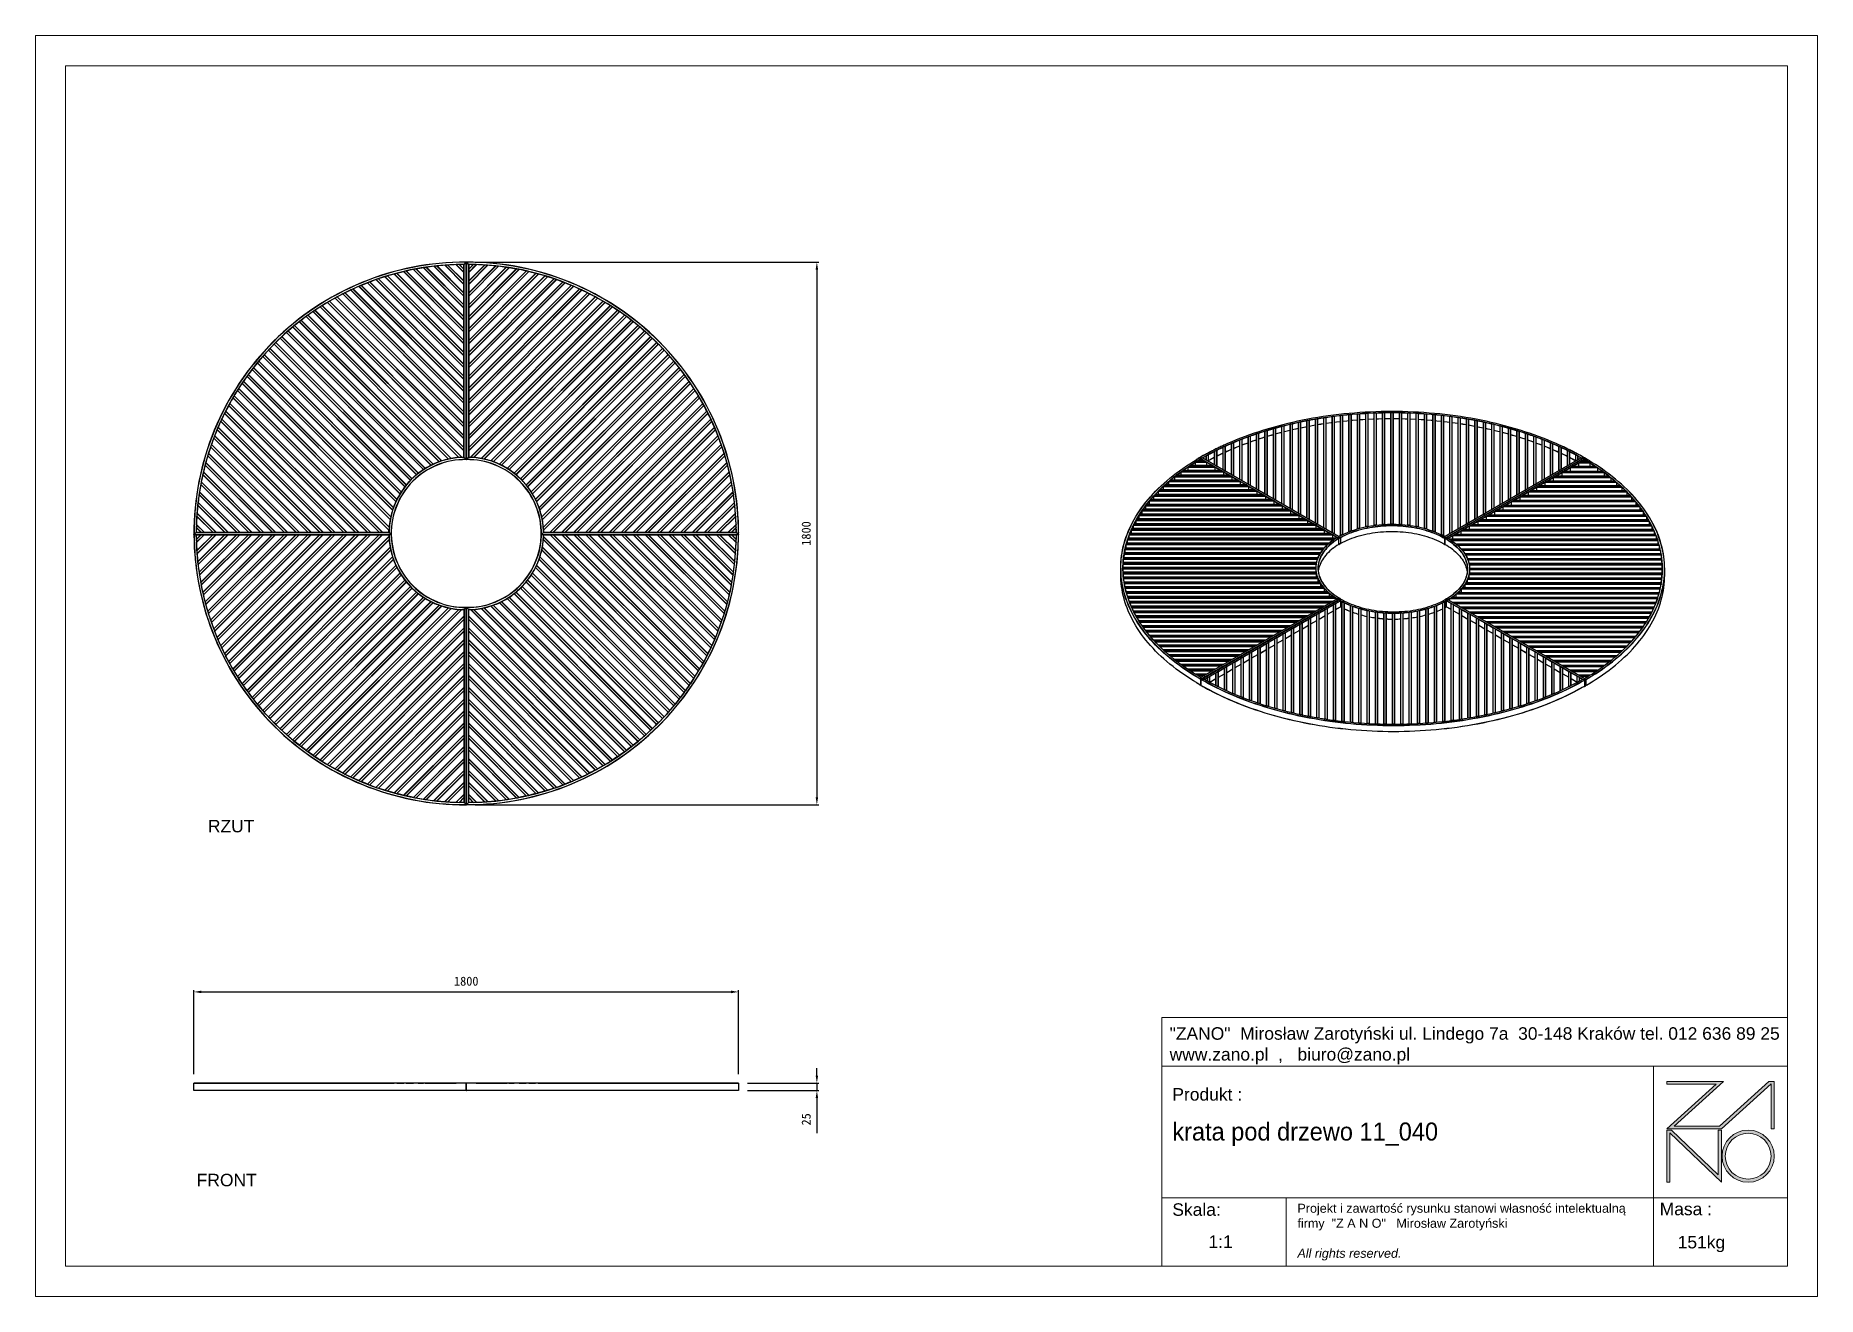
# Model space of a CAD drawing. Header units: millimetres. Extents: x -3019 to 2921, y -1257 to 2943.
import ezdxf

# ---------------------------------------------------------------- set-up
doc = ezdxf.new("R2010")
doc.units = ezdxf.units.MM
doc.header["$PDSIZE"] = -1
doc.layers.add('tabelka', color=155, linetype='Continuous')
doc.layers.add('WYMIAR', color=96, linetype='Continuous')
doc.dimstyles.new('1-1', dxfattribs={"dimtxt": 30, "dimasz": 25, "dimexe": 6.25, "dimexo": 30, "dimgap": 20.625, "dimtad": 1, "dimdec": 1, "dimtxsty": 'Standard', "dimcen": 0, "dimclrd": 2, "dimclre": 2, "dimclrt": 2, "dimadec": 0, "dimazin": 0, "dimtfac": 1, "dimtdec": 1, "dimtmove": 0, "dimatfit": 3, "dimfxl": 1, "dimarcsym": 0})

msp = doc.modelspace()

# ---------------------------------------------------------------- texts
at = {"layer": 'WYMIAR', "char_height": 41.5951, "width": 196.5247, "attachment_point": 1}
for s, insert in [('{\\f@Arial Unicode MS|b0|i0|c238|p34;RZUT}', (-2444.86, 330.42)), ('{\\f@Arial Unicode MS|b0|i0|c238|p34;FRONT}', (-2482.24, -848.74))]:
    msp.add_mtext(s, dxfattribs=dict(at, insert=insert))

# ---------------------------------------------------------------- blocks, each defined once
blk = doc.blocks.new('zano')
at = {"layer": 'Defpoints', "lineweight": 5}
for points in [[(6270.2, 3716.2), (6270.2, 3707.4), (6434.8, 3707.4), (6270.2, 3558.4), (6452.4, 3558.4), (6617.9, 3708.2), (6617.9, 3558.4), (6628.6, 3558.4), (6628.6, 3716.2), (6610.7, 3716.2), (6446.1, 3567.2), (6295.4, 3567.2), (6459.9, 3716.2), (6270.2, 3716.2), (6270.2, 3707.4)], [(6270.2, 3554.4), (6286.2, 3554.4), (6441.7, 3405.6), (6441.7, 3554.4), (6452.4, 3554.4), (6452.4, 3380.5), (6281, 3544.6), (6281, 3380.5), (6270.2, 3380.5)]]:
    blk.add_hatch(color=251, dxfattribs=at).paths.add_polyline_path(points)
h = blk.add_hatch(color=251, dxfattribs=at)
h.paths.add_polyline_path([(6454.7, 3467.4, 1), (6628.6, 3467.4, 1)])
h.paths.add_polyline_path([(6617.9, 3467.4, -1), (6465.4, 3467.4, -1)], flags=16)
at = {"layer": 'Defpoints', "color": 251, "lineweight": 5}
blk.add_lwpolyline([(6434.8, 3707.4), (6270.2, 3558.4), (6452.4, 3558.4), (6617.9, 3708.2), (6617.9, 3558.4), (6628.6, 3558.4), (6628.6, 3716.2), (6610.7, 3716.2), (6446.1, 3567.2), (6295.4, 3567.2), (6459.9, 3716.2), (6270.2, 3716.2), (6270.2, 3707.4), (6432.1, 3707.4)], dxfattribs=at)
for points in [[(6270.2, 3716.2), (6270.2, 3707.4), (6434.8, 3707.4), (6270.2, 3558.4), (6452.4, 3558.4), (6617.9, 3708.2), (6617.9, 3558.4), (6628.6, 3558.4), (6628.6, 3716.2), (6610.7, 3716.2), (6446.1, 3567.2), (6295.4, 3567.2), (6459.9, 3716.2), (6270.2, 3716.2), (6270.2, 3707.4)], [(6270.2, 3554.4), (6286.2, 3554.4), (6441.7, 3405.6), (6441.7, 3554.4), (6452.4, 3554.4), (6452.4, 3380.5), (6281, 3544.6), (6281, 3380.5), (6270.2, 3380.5)]]:
    blk.add_lwpolyline(points, close=True, dxfattribs=at)
for radius in [87, 76.3]:
    blk.add_circle((6541.7, 3467.4), radius, dxfattribs=at)
blk = doc.blocks.new('TABELA')
at = {"layer": 'tabelka', "lineweight": 5}
for p, q in [((4587.4, 3929.4), (6672.4, 3929.4)), ((4587.4, 3767.6), (4587.4, 3929.4)), ((4587.4, 3929.4), (6672.4, 3929.4)), ((6226.5, 3767.6), (6226.5, 3329)), ((4587.4, 3329), (6672.4, 3329)), ((5001.6, 3329), (5001.6, 3100.4)), ((6226.5, 3329), (6226.5, 3100.4))]:
    blk.add_line(p, q, dxfattribs=at)
blk.add_lwpolyline([(4587.4, 3767.6), (6672.4, 3767.6), (6672.4, 3100.4), (4587.4, 3100.4)], close=True, dxfattribs=at)
blk.add_blockref('zano', (0, 0))
at = {"layer": 'tabelka', "lineweight": 5, "attachment_point": 1}
for s, insert, char_height, width in [('{\\fArial|b0|i0|c238|p34;"ZANO"  Mirosław Zarotyński ul. Lindego 7a  30-148 Kraków tel. 012 636 89 25\\Pwww.zano.pl  ,   biuro@zano.pl}', (4613, 3896.9), 41.595, 2040.38), ('{\\fArial|b0|i0|c238|p34;Produkt : }', (4622, 3694.1), 41.595, 265.273), ('{\\fDotum|b0|i0|c238|p34;krata pod drzewo 11_040}', (4622, 3579.5), 60, 1062.35), ('{\\fArial|b0|i0|c238|p34;Skala: }', (4622, 3310.3), 41.595, 191.675), ('{\\fArial|b0|i0|c238|p34;Masa :}', (6246.7, 3312.2), 41.595, 200.457), ('{\\fArial|b0|i0|c238|p34;1:1}', (4742.5, 3203.5), 41.595, 42.482), ('{\\fArial|b0|i0|c238|p34;151kg}', (6306.7, 3201.8), 41.595, 42.482)]:
    blk.add_mtext(s, dxfattribs=dict(at, insert=insert, char_height=char_height, width=width))
at = {"layer": 'tabelka', "color": 1, "lineweight": 5, "insert": (5038.9, 3308.9), "char_height": 30, "width": 1186.12, "attachment_point": 1}
blk.add_mtext('{\\fArial|b0|i0|c0|p34;Projekt i zawartość rysunku stanowi własność intelektualną firmy \\fArial|b0|i0|c238|p34; "Z A N O"   Mirosław Zarotyński\\fArial|b0|i1|c238|p34;\\P\\PAll rights reserved.}', dxfattribs=at)
blk = doc.blocks.new('izometria')
for p, q in [((200.7, 1664.3), (200.7, 1408.6)), ((201.2, 1664.8), (201.2, 1408.5)), ((208.2, 1666.6), (208.2, 1404.5)), ((208.7, 1666.3), (208.7, 1403.9)), ((228.7, 1671.2), (228.7, 1392.4)), ((229.2, 1671.8), (229.2, 1392.3)), ((236.2, 1673.4), (236.2, 1388.3)), ((236.7, 1673.1), (236.7, 1387.8)), ((256.7, 1677.6), (256.7, 1376.2)), ((257.2, 1678.1), (257.2, 1376.2)), ((264.2, 1679.6), (264.2, 1372.1)), ((264.7, 1679.2), (264.7, 1371.6)), ((284.7, 1683.3), (284.7, 1360.1)), ((285.2, 1683.8), (285.2, 1360)), ((292.2, 1685.1), (292.2, 1356)), ((292.7, 1684.8), (292.7, 1355.4)), ((312.7, 1688.4), (312.7, 1343.9)), ((313.2, 1688.9), (313.2, 1343.9)), ((320.2, 1690), (320.2, 1339.8)), ((320.7, 1689.7), (320.7, 1339.3)), ((340.7, 1692.9), (340.7, 1327.7)), ((341.2, 1693.4), (341.2, 1327.7)), ((348.2, 1694.4), (348.2, 1323.6)), ((348.7, 1694.1), (348.7, 1323.1)), ((368.7, 1696.9), (368.7, 1311.6)), ((369.2, 1697.4), (369.2, 1311.5)), ((376.2, 1698.3), (376.2, 1307.5)), ((376.7, 1697.9), (376.7, 1307)), ((396.7, 1700.3), (396.7, 1300.6)), ((397.2, 1700.8), (397.2, 1301.2)), ((404.2, 1701.5), (404.2, 1304.8)), ((404.7, 1701.2), (404.7, 1304.6)), ((424.7, 1703.2), (424.7, 1313.5)), ((425.2, 1703.7), (425.2, 1314.1)), ((432.2, 1704.3), (432.2, 1316.7)), ((432.7, 1703.9), (432.7, 1316.6)), ((452.7, 1705.6), (452.7, 1323.2)), ((453.2, 1706), (453.2, 1323.7)), ((460.2, 1706.5), (460.2, 1325.7)), ((460.7, 1706.2), (460.7, 1325.5)), ((480.7, 1707.4), (480.7, 1330.3)), ((481.2, 1707.9), (481.2, 1330.7)), ((488.2, 1708.2), (488.2, 1332.2)), ((488.7, 1707.9), (488.7, 1332)), ((508.7, 1708.8), (508.7, 1335.3)), ((509.2, 1709.2), (509.2, 1335.6)), ((516.2, 1709.4), (516.2, 1336.6)), ((516.7, 1709.1), (516.7, 1336.3)), ((536.7, 1709.6), (536.7, 1338.3)), ((537.2, 1710), (537.2, 1338.6)), ((544.2, 1710.1), (544.2, 1339)), ((544.7, 1709.7), (544.7, 1338.8)), ((564.7, 1709.9), (564.7, 1339.4)), ((565.2, 1710.3), (565.2, 1339.7)), ((572.2, 1710.3), (572.2, 1339.7)), ((572.7, 1709.9), (572.7, 1339.4)), ((592.7, 1709.7), (592.7, 1338.8)), ((593.2, 1710.1), (593.2, 1339)), ((600.2, 1710), (600.2, 1338.6)), ((600.7, 1709.6), (600.7, 1338.3)), ((620.7, 1709.1), (620.7, 1336.3)), ((621.2, 1709.4), (621.2, 1336.6)), ((628.2, 1709.2), (628.2, 1335.6)), ((628.7, 1708.8), (628.7, 1335.3)), ((648.7, 1707.9), (648.7, 1332)), ((649.2, 1708.2), (649.2, 1332.2)), ((656.2, 1707.9), (656.2, 1330.7)), ((656.7, 1707.4), (656.7, 1330.3)), ((676.7, 1706.2), (676.7, 1325.5)), ((677.2, 1706.5), (677.2, 1325.7)), ((684.2, 1706), (684.2, 1323.7)), ((684.7, 1705.6), (684.7, 1323.2)), ((704.7, 1703.9), (704.7, 1316.6)), ((705.2, 1704.3), (705.2, 1316.7)), ((712.2, 1703.7), (712.2, 1314.1)), ((712.7, 1703.2), (712.7, 1313.5)), ((732.7, 1701.2), (732.7, 1304.7)), ((733.2, 1701.5), (733.2, 1304.8)), ((740.2, 1700.8), (740.2, 1301.2)), ((740.7, 1700.3), (740.7, 1300.6)), ((760.7, 1697.9), (760.7, 1307)), ((761.2, 1698.3), (761.2, 1307.5)), ((768.2, 1697.4), (768.2, 1311.5)), ((768.7, 1696.9), (768.7, 1311.6)), ((788.7, 1694.1), (788.7, 1323.1)), ((789.2, 1694.4), (789.2, 1323.6)), ((796.2, 1693.4), (796.2, 1327.7)), ((796.7, 1692.9), (796.7, 1327.7)), ((816.7, 1689.7), (816.7, 1339.3)), ((817.2, 1690), (817.2, 1339.8)), ((824.2, 1688.9), (824.2, 1343.9)), ((824.7, 1688.4), (824.7, 1343.9)), ((844.7, 1684.8), (844.7, 1355.4)), ((845.2, 1685.1), (845.2, 1356)), ((852.2, 1683.8), (852.2, 1360)), ((852.7, 1683.3), (852.7, 1360.1)), ((872.7, 1679.2), (872.7, 1371.6)), ((873.2, 1679.6), (873.2, 1372.1)), ((880.2, 1678.1), (880.2, 1376.2)), ((880.7, 1677.6), (880.7, 1376.2)), ((900.7, 1673.1), (900.7, 1387.8)), ((901.2, 1673.4), (901.2, 1388.3)), ((908.2, 1671.8), (908.2, 1392.3)), ((908.7, 1671.2), (908.7, 1392.4)), ((928.7, 1666.3), (928.7, 1403.9)), ((929.2, 1666.6), (929.2, 1404.5)), ((936.2, 1664.8), (936.2, 1408.5)), ((936.7, 1664.3), (936.7, 1408.6)), ((32.7, 1607.2), (32.7, 1505.5)), ((33.2, 1607.8), (33.2, 1505.5)), ((40.2, 1610.8), (40.2, 1501.5)), ((40.7, 1610.6), (40.7, 1500.9)), ((60.7, 1618.8), (60.7, 1489.4)), ((61.2, 1619.4), (61.2, 1489.3)), ((68.2, 1622.1), (68.2, 1485.3)), ((68.7, 1621.9), (68.7, 1484.8)), ((88.7, 1629.4), (88.7, 1473.2)), ((89.2, 1630), (89.2, 1473.2)), ((96.2, 1632.6), (96.2, 1469.1)), ((96.7, 1632.3), (96.7, 1468.6)), ((116.7, 1639.3), (116.7, 1457)), ((117.2, 1639.9), (117.2, 1457)), ((124.2, 1642.2), (124.2, 1453)), ((124.7, 1642), (124.7, 1452.4)), ((144.7, 1648.3), (144.7, 1440.9)), ((145.2, 1648.9), (145.2, 1440.8)), ((152.2, 1651.1), (152.2, 1436.8)), ((152.7, 1650.8), (152.7, 1436.3)), ((172.7, 1656.7), (172.7, 1424.7)), ((173.2, 1657.2), (173.2, 1424.7)), ((180.2, 1659.2), (180.2, 1420.6)), ((180.7, 1658.9), (180.7, 1420.1)), ((956.7, 1658.9), (956.7, 1420.1)), ((957.2, 1659.2), (957.2, 1420.6)), ((964.2, 1657.2), (964.2, 1424.7)), ((964.7, 1656.7), (964.7, 1424.7)), ((984.7, 1650.8), (984.7, 1436.3)), ((985.2, 1651.1), (985.2, 1436.8)), ((992.2, 1648.9), (992.2, 1440.8)), ((992.7, 1648.3), (992.7, 1440.9)), ((1012.7, 1642), (1012.7, 1452.4)), ((1013.2, 1642.2), (1013.2, 1453)), ((1020.2, 1639.9), (1020.2, 1457)), ((1020.7, 1639.3), (1020.7, 1457)), ((1040.7, 1632.3), (1040.7, 1468.6)), ((1041.2, 1632.6), (1041.2, 1469.1)), ((1048.2, 1630), (1048.2, 1473.2)), ((1048.7, 1629.4), (1048.7, 1473.2)), ((1068.7, 1621.9), (1068.7, 1484.8)), ((1069.2, 1622.1), (1069.2, 1485.3)), ((1076.2, 1619.4), (1076.2, 1489.3)), ((1076.7, 1618.8), (1076.7, 1489.4)), ((1096.7, 1610.6), (1096.7, 1500.9)), ((1097.2, 1610.8), (1097.2, 1501.5)), ((1104.2, 1607.8), (1104.2, 1505.5)), ((1104.7, 1607.2), (1104.7, 1505.5)), ((-85.7, 1546), (-48.9, 1546)), ((-85.7, 1534.6), (-85.7, 1546)), ((-85.2, 1546.7), (-49.4, 1546.7)), ((-78.6, 1550.7), (-56.4, 1550.7)), ((-56.7, 1550.8), (-78.3, 1550.8)), ((-77.8, 1550.8), (-67.7, 1556.8)), ((-72.9, 1560.4), (-73.1, 1560.3)), ((-72.6, 1560.5), (392, 1292.3)), ((-72.6, 1560.5), (-62.7, 1560.5)), ((-72.6, 1560.5), (-62.7, 1560.5)), ((-67.7, 1563.5), (-67.7, 1563.5)), ((-67.7, 1556.8), (-67.7, 1556.8)), ((-67.7, 1550.8), (-67.7, 1556.8)), ((-67.7, 1556.8), (-57.3, 1550.8)), ((-67.7, 1556.8), (-57.3, 1550.8)), ((-62.7, 1560.5), (392, 1298)), ((392, 1298.2), (-62.2, 1560.4)), ((392, 1298.2), (-62.1, 1560.3)), ((-51.3, 1566.1), (-61.9, 1560.1)), ((-56.4, 1550.7), (-49.4, 1546.7)), ((-51.3, 1566.1), (-51.3, 1554)), ((-50.8, 1566.8), (-50.8, 1554)), ((-50.8, 1554), (-43.8, 1549.9)), ((-48.9, 1546), (-48.9, 1534.6)), ((-48.9, 1546), (-29.3, 1534.6)), ((-48.9, 1546), (-29.3, 1534.6)), ((-43.8, 1570.6), (-43.8, 1549.9)), ((-43.3, 1570.5), (-43.3, 1549.4)), ((-23.3, 1580.9), (-23.3, 1537.9)), ((-22.8, 1581.6), (-22.8, 1537.8)), ((-15.8, 1585.1), (-15.8, 1533.8)), ((-15.3, 1585), (-15.3, 1533.3)), ((4.7, 1594.6), (4.7, 1521.7)), ((5.2, 1595.2), (5.2, 1521.7)), ((12.2, 1598.5), (12.2, 1517.6)), ((12.7, 1598.3), (12.7, 1517.1)), ((745.5, 1292.3), (1210.1, 1560.5)), ((745.5, 1298), (1200.2, 1560.5)), ((1199.7, 1560.3), (745.5, 1298.2)), ((1210.8, 1560.2), (745.7, 1291.8)), ((1210.8, 1560.1), (746.2, 1291.9)), ((1210.8, 1554.3), (756.1, 1291.9)), ((1124.7, 1598.3), (1124.7, 1517.1)), ((1125.2, 1598.5), (1125.2, 1517.6)), ((1132.2, 1595.2), (1132.2, 1521.7)), ((1132.7, 1594.6), (1132.7, 1521.7)), ((1152.7, 1585), (1152.7, 1533.3)), ((1153.2, 1585.1), (1153.2, 1533.8)), ((1160.2, 1581.6), (1160.2, 1537.8)), ((1160.7, 1580.9), (1160.7, 1537.9)), ((1180.7, 1570.5), (1180.7, 1549.4)), ((1181.2, 1570.6), (1181.2, 1549.9)), ((1181.2, 1549.9), (1188.2, 1554)), ((1188.2, 1566.8), (1188.2, 1554)), ((1188.7, 1566.1), (1188.7, 1554)), ((1199.3, 1560.1), (1188.7, 1566.1)), ((1199.5, 1547.5), (1192.5, 1543.4)), ((1221.7, 1547.5), (1199.5, 1547.5)), ((1221.4, 1547.5), (1199.8, 1547.5)), ((1200.2, 1560.5), (1210.1, 1560.5)), ((1200.2, 1560.5), (1210.1, 1560.5)), ((1210.8, 1553.5), (1200.4, 1547.5)), ((1210.8, 1560.2), (1210.8, 1560.2)), ((1211.4, 1559.8), (1210.8, 1560.2)), ((1210.8, 1560.1), (1210.8, 1554.3)), ((1210.8, 1560.1), (1210.8, 1554.3)), ((1210.8, 1553.5), (1210.8, 1553.5)), ((1210.8, 1553.5), (1210.8, 1547.5)), ((1220.9, 1547.5), (1210.8, 1553.5)), ((-169.7, 1486.1), (55.6, 1486.1)), ((55.3, 1486.1), (-169.5, 1486.1)), ((-155.2, 1497.5), (35.1, 1497.5)), ((-155.2, 1486.1), (-155.2, 1497.5)), ((-154.8, 1498.2), (34.6, 1498.2)), ((-149.6, 1502.2), (27.6, 1502.2)), ((27.3, 1502.3), (-149.4, 1502.3)), ((-133.9, 1513.6), (7.1, 1513.6)), ((-133.9, 1502.3), (-133.9, 1513.6)), ((-133.5, 1514.3), (6.6, 1514.3)), ((-127.9, 1518.4), (-0.4, 1518.4)), ((-0.7, 1518.5), (-127.7, 1518.5)), ((-127.2, 1518.5), (-127, 1518.6)), ((-110.8, 1529.8), (-20.9, 1529.8)), ((-110.8, 1518.5), (-110.8, 1529.8)), ((-110.4, 1530.5), (-21.4, 1530.5)), ((-104.3, 1534.6), (-28.4, 1534.6)), ((-28.7, 1534.6), (-104, 1534.6)), ((-28.4, 1534.6), (-21.4, 1530.5)), ((-22.8, 1537.8), (-15.8, 1533.8)), ((-20.9, 1529.8), (-20.9, 1518.5)), ((-20.9, 1529.8), (-1.3, 1518.5)), ((-20.9, 1529.8), (-1.3, 1518.5)), ((-0.4, 1518.4), (6.6, 1514.3)), ((5.2, 1521.7), (12.2, 1517.6)), ((7.1, 1513.7), (26.7, 1502.3)), ((7.1, 1513.6), (7.1, 1502.3)), ((7.1, 1513.6), (26.7, 1502.3)), ((27.6, 1502.2), (34.6, 1498.2)), ((33.2, 1505.5), (40.2, 1501.5)), ((35.1, 1497.5), (35.1, 1486.1)), ((35.1, 1497.5), (54.7, 1486.1)), ((35.1, 1497.5), (54.7, 1486.1)), ((55.6, 1486.1), (62.6, 1482)), ((61.2, 1489.3), (68.2, 1485.3)), ((1069.2, 1485.3), (1076.2, 1489.3)), ((1108, 1494.2), (1088.4, 1482.9)), ((1097.2, 1501.5), (1104.2, 1505.5)), ((1298.3, 1494.2), (1108, 1494.2)), ((1108, 1482.9), (1108, 1494.2)), ((1115.5, 1499), (1108.5, 1494.9)), ((1297.9, 1494.9), (1108.5, 1494.9)), ((1292.8, 1499), (1115.5, 1499)), ((1292.5, 1499.1), (1115.8, 1499.1)), ((1136, 1510.4), (1116.4, 1499.1)), ((1125.2, 1517.6), (1132.2, 1521.7)), ((1277, 1510.4), (1136, 1510.4)), ((1136, 1499.1), (1136, 1510.4)), ((1143.5, 1515.1), (1136.5, 1511.1)), ((1276.6, 1511.1), (1136.5, 1511.1)), ((1271, 1515.1), (1143.5, 1515.1)), ((1270.8, 1515.2), (1143.8, 1515.2)), ((1164, 1526.6), (1144.4, 1515.2)), ((1153.2, 1533.8), (1160.2, 1537.8)), ((1253.9, 1526.6), (1164, 1526.6)), ((1164, 1515.2), (1164, 1526.6)), ((1171.5, 1531.3), (1164.5, 1527.2)), ((1253.5, 1527.2), (1164.5, 1527.2)), ((1247.4, 1531.3), (1171.5, 1531.3)), ((1247.2, 1531.4), (1171.8, 1531.4)), ((1192, 1542.7), (1172.4, 1531.4)), ((1228.8, 1542.7), (1192, 1542.7)), ((1192, 1531.4), (1192, 1542.7)), ((1228.3, 1543.4), (1192.5, 1543.4)), ((1228.8, 1542.7), (1228.8, 1531.4)), ((1253.9, 1526.6), (1253.9, 1515.2)), ((1277, 1510.4), (1277, 1499.1)), ((1298.3, 1494.2), (1298.3, 1482.9)), ((-224.8, 1432.8), (147.1, 1432.8)), ((-224.8, 1421.5), (-224.8, 1432.8)), ((-224.6, 1433.5), (146.6, 1433.5)), ((-220.9, 1437.6), (139.6, 1437.6)), ((139.3, 1437.7), (-220.7, 1437.7)), ((-209.5, 1449), (119.1, 1449)), ((-209.5, 1437.7), (-209.5, 1449)), ((-209.2, 1449.7), (118.6, 1449.7)), ((-205.2, 1453.7), (111.6, 1453.7)), ((111.3, 1453.8), (-205, 1453.8)), ((-192.9, 1465.2), (91.1, 1465.2)), ((-192.9, 1453.8), (-192.9, 1465.2)), ((-192.6, 1465.9), (90.6, 1465.9)), ((-188.2, 1469.9), (83.6, 1469.9)), ((83.3, 1470), (-188, 1470)), ((-174.8, 1481.3), (63.1, 1481.3)), ((-174.8, 1470), (-174.8, 1481.3)), ((-174.4, 1482), (62.6, 1482)), ((63.1, 1481.3), (63.1, 1470)), ((63.1, 1481.3), (82.7, 1470)), ((63.1, 1481.3), (82.7, 1470)), ((83.6, 1469.9), (90.6, 1465.9)), ((89.2, 1473.2), (96.2, 1469.1)), ((91.1, 1465.2), (91.1, 1453.8)), ((91.1, 1465.2), (110.7, 1453.8)), ((91.1, 1465.2), (110.7, 1453.8)), ((111.6, 1453.7), (118.6, 1449.7)), ((117.2, 1457), (124.2, 1453)), ((119.1, 1449), (119.1, 1437.7)), ((119.1, 1449), (138.7, 1437.7)), ((119.1, 1449), (138.7, 1437.7)), ((139.6, 1437.6), (146.6, 1433.5)), ((145.2, 1440.8), (152.2, 1436.8)), ((147.1, 1432.8), (147.1, 1421.5)), ((147.1, 1432.8), (166.7, 1421.5)), ((147.1, 1432.8), (166.7, 1421.5)), ((996, 1429.6), (976.4, 1418.2)), ((985.2, 1436.8), (992.2, 1440.8)), ((1368, 1429.6), (996, 1429.6)), ((996, 1418.2), (996, 1429.6)), ((1003.5, 1434.3), (996.5, 1430.3)), ((1367.7, 1430.3), (996.5, 1430.3)), ((1364, 1434.3), (1003.5, 1434.3)), ((1363.8, 1434.4), (1003.8, 1434.4)), ((1024, 1445.7), (1004.4, 1434.4)), ((1013.2, 1453), (1020.2, 1457)), ((1352.6, 1445.7), (1024, 1445.7)), ((1024, 1434.4), (1024, 1445.7)), ((1031.5, 1450.5), (1024.5, 1446.4)), ((1352.4, 1446.4), (1024.5, 1446.4)), ((1348.3, 1450.5), (1031.5, 1450.5)), ((1348.2, 1450.6), (1031.8, 1450.6)), ((1052, 1461.9), (1032.4, 1450.6)), ((1041.2, 1469.1), (1048.2, 1473.2)), ((1336, 1461.9), (1052, 1461.9)), ((1052, 1450.6), (1052, 1461.9)), ((1059.5, 1466.6), (1052.5, 1462.6)), ((1335.7, 1462.6), (1052.5, 1462.6)), ((1331.3, 1466.6), (1059.5, 1466.6)), ((1331.1, 1466.7), (1059.8, 1466.7)), ((1080, 1478.1), (1060.4, 1466.7)), ((1317.9, 1478.1), (1080, 1478.1)), ((1080, 1466.7), (1080, 1478.1)), ((1087.5, 1482.8), (1080.5, 1478.8)), ((1317.6, 1478.8), (1080.5, 1478.8)), ((1312.8, 1482.8), (1087.5, 1482.8)), ((1312.6, 1482.9), (1087.8, 1482.9)), ((1317.9, 1478.1), (1317.9, 1466.7)), ((1336, 1461.9), (1336, 1450.6)), ((1352.6, 1445.7), (1352.6, 1434.4)), ((1368, 1429.6), (1368, 1418.2)), ((-274.1, 1368.2), (259.1, 1368.2)), ((-274.1, 1356.8), (-274.1, 1368.2)), ((-273.9, 1368.9), (258.6, 1368.9)), ((-271.4, 1372.9), (251.6, 1372.9)), ((251.3, 1373), (-271.3, 1373)), ((-263.5, 1384.3), (231.1, 1384.3)), ((-263.5, 1373), (-263.5, 1384.3)), ((-263.3, 1385), (230.6, 1385)), ((-260.5, 1389.1), (223.6, 1389.1)), ((223.3, 1389.2), (-260.3, 1389.2)), ((-251.8, 1400.5), (203.1, 1400.5)), ((-251.8, 1389.2), (-251.8, 1400.5)), ((-251.5, 1401.2), (202.6, 1401.2)), ((-248.4, 1405.2), (195.6, 1405.2)), ((195.3, 1405.3), (-248.3, 1405.3)), ((-238.9, 1416.7), (175.1, 1416.7)), ((-238.9, 1405.3), (-238.9, 1416.7)), ((-238.7, 1417.4), (174.6, 1417.4)), ((-235.3, 1421.4), (167.6, 1421.4)), ((167.3, 1421.5), (-235.1, 1421.5)), ((167.6, 1421.4), (174.6, 1417.4)), ((173.2, 1424.7), (180.2, 1420.6)), ((175.1, 1416.7), (175.1, 1405.3)), ((175.1, 1416.7), (194.7, 1405.3)), ((175.1, 1416.7), (194.7, 1405.3)), ((195.6, 1405.2), (202.6, 1401.2)), ((201.2, 1408.5), (208.2, 1404.5)), ((203.1, 1400.5), (203.1, 1389.2)), ((203.1, 1400.5), (222.7, 1389.2)), ((203.1, 1400.5), (222.7, 1389.2)), ((223.6, 1389.1), (230.6, 1385)), ((229.2, 1392.3), (236.2, 1388.3)), ((231.1, 1384.3), (231.1, 1373)), ((231.1, 1384.3), (250.7, 1373)), ((231.1, 1384.3), (250.7, 1373)), ((251.6, 1372.9), (258.6, 1368.9)), ((257.2, 1376.2), (264.2, 1372.1)), ((259.1, 1368.2), (259.1, 1356.8)), ((259.1, 1368.2), (278.7, 1356.8)), ((259.1, 1368.2), (278.7, 1356.8)), ((873.2, 1372.1), (880.2, 1376.2)), ((891.5, 1369.6), (884.5, 1365.6)), ((1414.5, 1369.6), (891.5, 1369.6)), ((1414.4, 1369.7), (891.8, 1369.7)), ((912, 1381.1), (892.4, 1369.7)), ((901.2, 1388.3), (908.2, 1392.3)), ((1406.6, 1381.1), (912, 1381.1)), ((912, 1369.7), (912, 1381.1)), ((919.5, 1385.8), (912.5, 1381.8)), ((1406.4, 1381.8), (912.5, 1381.8)), ((1403.6, 1385.8), (919.5, 1385.8)), ((1403.5, 1385.9), (919.8, 1385.9)), ((940, 1397.2), (920.4, 1385.9)), ((929.2, 1404.5), (936.2, 1408.5)), ((1394.9, 1397.2), (940, 1397.2)), ((940, 1385.9), (940, 1397.2)), ((947.5, 1402), (940.5, 1397.9)), ((1394.7, 1397.9), (940.5, 1397.9)), ((1391.6, 1402), (947.5, 1402)), ((1391.4, 1402.1), (947.8, 1402.1)), ((968, 1413.4), (948.4, 1402.1)), ((957.2, 1420.6), (964.2, 1424.7)), ((1382, 1413.4), (968, 1413.4)), ((968, 1402.1), (968, 1413.4)), ((975.5, 1418.1), (968.5, 1414.1)), ((1381.8, 1414.1), (968.5, 1414.1)), ((1378.4, 1418.1), (975.5, 1418.1)), ((1378.2, 1418.2), (975.8, 1418.2)), ((1382, 1413.4), (1382, 1402.1)), ((1394.9, 1397.2), (1394.9, 1385.9)), ((1406.6, 1381.1), (1406.6, 1369.7)), ((-304.8, 1308.3), (363.6, 1308.3)), ((363.3, 1308.3), (-304.7, 1308.3)), ((-299.8, 1319.7), (343.1, 1319.7)), ((-299.8, 1308.3), (-299.8, 1319.7)), ((-299.7, 1320.4), (342.6, 1320.4)), ((-297.9, 1324.4), (335.6, 1324.4)), ((335.3, 1324.5), (-297.8, 1324.5)), ((-292.3, 1335.8), (315.1, 1335.8)), ((-292.3, 1324.5), (-292.3, 1335.8)), ((-292.1, 1336.5), (314.6, 1336.5)), ((-290.1, 1340.6), (307.6, 1340.6)), ((307.3, 1340.7), (-290, 1340.7)), ((-283.7, 1352), (287.1, 1352)), ((-283.7, 1340.7), (-283.7, 1352)), ((-283.5, 1352.7), (286.6, 1352.7)), ((-281.2, 1356.7), (279.6, 1356.7)), ((279.3, 1356.8), (-281.1, 1356.8)), ((279.6, 1356.7), (286.6, 1352.7)), ((285.2, 1360), (292.2, 1356)), ((287.1, 1352), (287.1, 1340.7)), ((287.1, 1352), (306.7, 1340.7)), ((287.1, 1352), (306.7, 1340.7)), ((307.6, 1340.6), (314.6, 1336.5)), ((313.2, 1343.9), (320.2, 1339.8)), ((315.1, 1335.8), (315.1, 1324.5)), ((315.1, 1335.8), (334.7, 1324.5)), ((315.1, 1335.8), (334.7, 1324.5)), ((335.6, 1324.4), (342.6, 1320.4)), ((341.2, 1327.7), (348.2, 1323.6)), ((343.1, 1319.7), (343.1, 1308.3)), ((343.1, 1319.7), (362.7, 1308.3)), ((343.1, 1319.7), (362.7, 1308.3)), ((363.6, 1308.3), (370.6, 1304.2)), ((369.2, 1311.5), (376.2, 1307.5)), ((761.2, 1307.5), (768.2, 1311.5)), ((800, 1316.4), (780.4, 1305.1)), ((789.2, 1323.6), (796.2, 1327.7)), ((1443, 1316.4), (800, 1316.4)), ((800, 1305.1), (800, 1316.4)), ((807.5, 1321.2), (800.5, 1317.1)), ((1442.8, 1317.1), (800.5, 1317.1)), ((1441, 1321.2), (807.5, 1321.2)), ((1441, 1321.2), (807.8, 1321.2)), ((828, 1332.6), (808.4, 1321.2)), ((817.2, 1339.8), (824.2, 1343.9)), ((1435.4, 1332.6), (828, 1332.6)), ((828, 1321.2), (828, 1332.6)), ((835.5, 1337.3), (828.5, 1333.3)), ((1435.2, 1333.3), (828.5, 1333.3)), ((1433.2, 1337.3), (835.5, 1337.3)), ((1433.1, 1337.4), (835.8, 1337.4)), ((856, 1348.7), (836.4, 1337.4)), ((845.2, 1356), (852.2, 1360)), ((1426.8, 1348.7), (856, 1348.7)), ((856, 1337.4), (856, 1348.7)), ((863.5, 1353.5), (856.5, 1349.4)), ((1426.7, 1349.4), (856.5, 1349.4)), ((1424.4, 1353.5), (863.5, 1353.5)), ((1424.3, 1353.6), (863.8, 1353.6)), ((884, 1364.9), (864.4, 1353.6)), ((1417.2, 1364.9), (884, 1364.9)), ((884, 1353.6), (884, 1364.9)), ((1417.1, 1365.6), (884.5, 1365.6)), ((1417.2, 1364.9), (1417.2, 1353.6)), ((1426.8, 1348.7), (1426.8, 1337.4)), ((1435.4, 1332.6), (1435.4, 1321.2)), ((1443, 1316.4), (1443, 1305.1)), ((-320.7, 1255.7), (339.1, 1255.7)), ((-320.7, 1255), (338.8, 1255)), ((-320.7, 1243.7), (-320.7, 1255)), ((342.7, 1259.9), (-319.8, 1259.9)), ((-319.8, 1259.8), (342.5, 1259.8)), ((-316.9, 1271.2), (354.2, 1271.2)), ((-316.9, 1259.9), (-316.9, 1271.2)), ((-316.8, 1271.9), (354.5, 1271.9)), ((359.3, 1276), (-315.7, 1276)), ((-315.7, 1275.9), (359.2, 1275.9)), ((-312.1, 1287.4), (374.8, 1287.4)), ((-312.1, 1276), (-312.1, 1287.4)), ((-312, 1288), (375.2, 1288)), ((-310.7, 1292.1), (381.4, 1292.1)), ((381.6, 1292.2), (-310.6, 1292.2)), ((-306.5, 1303.5), (371.1, 1303.5)), ((-306.5, 1292.2), (-306.5, 1303.5)), ((-306.3, 1304.2), (370.6, 1304.2)), ((371.1, 1303.5), (371.1, 1292.2)), ((371.1, 1303.5), (386.3, 1294.7)), ((371.1, 1303.5), (386.2, 1294.8)), ((392, 1292.3), (392, 1298)), ((392, 1298), (392, 1292.3)), ((392, 1271.8), (392, 1291.4)), ((392, 1271.7), (393.1, 1272.3)), ((396.1, 1274.1), (397.5, 1274.8)), ((397.7, 1294.7), (397.7, 1275.1)), ((745.5, 1298), (745.5, 1292.3)), ((745.5, 1292.3), (745.5, 1298)), ((745.5, 1271.9), (745.5, 1291.5)), ((745.5, 1291.4), (745.5, 1271.8)), ((745.7, 1271.6), (746.7, 1271)), ((746.2, 1291.9), (756.1, 1291.9)), ((756.1, 1291.9), (746.2, 1291.9)), ((759.2, 1290.2), (756.6, 1291.7)), ((772, 1300.3), (756.8, 1291.5)), ((1453.8, 1288.9), (761.5, 1288.9)), ((1453.8, 1288.8), (761.8, 1288.8)), ((1455.2, 1284.8), (767.9, 1284.8)), ((1455.3, 1284.1), (768.3, 1284.1)), ((1449.6, 1300.3), (772, 1300.3)), ((772, 1288.9), (772, 1300.3)), ((779.5, 1305), (772.5, 1301)), ((1449.5, 1301), (772.5, 1301)), ((1447.9, 1305), (779.5, 1305)), ((1447.8, 1305.1), (779.8, 1305.1)), ((1458.8, 1272.8), (783.8, 1272.8)), ((1458.8, 1272.7), (784, 1272.7)), ((1459.9, 1268.6), (788.6, 1268.6)), ((1460, 1267.9), (788.9, 1267.9)), ((1462.9, 1256.6), (800.5, 1256.6)), ((1462.9, 1256.5), (800.6, 1256.5)), ((1463.8, 1252.5), (804.1, 1252.5)), ((1463.9, 1251.8), (804.3, 1251.8)), ((1449.6, 1300.3), (1449.6, 1288.9)), ((1455.3, 1284.1), (1455.3, 1272.8)), ((1460, 1267.9), (1460, 1256.6)), ((1463.9, 1251.8), (1463.9, 1240.4)), ((-335.3, 1192.7), (-335.3, 1173.1)), ((314.8, 1195.2), (-327.3, 1195.2)), ((-327.3, 1195.1), (314.8, 1195.1)), ((-327.3, 1193.1), (-327.3, 1192.7)), ((-327.3, 1191.1), (314.8, 1191.1)), ((-327.3, 1190.4), (314.8, 1190.4)), ((-326.9, 1207.2), (315.9, 1207.2)), ((-326.9, 1206.5), (315.9, 1206.5)), ((-326.9, 1195.2), (-326.9, 1206.5)), ((316.7, 1211.4), (-326.7, 1211.4)), ((-326.7, 1211.3), (316.7, 1211.3)), ((-325.8, 1222.7), (320.1, 1222.7)), ((-325.8, 1211.4), (-325.8, 1222.7)), ((-325.7, 1223.4), (320.2, 1223.4)), ((321.9, 1227.5), (-325.3, 1227.5)), ((-325.3, 1227.4), (321.8, 1227.4)), ((-323.7, 1238.9), (327.7, 1238.9)), ((-323.7, 1227.5), (-323.7, 1238.9)), ((-323.6, 1239.6), (327.8, 1239.6)), ((330.4, 1243.7), (-323, 1243.7)), ((-323, 1243.6), (330.3, 1243.6)), ((314.8, 1190.4), (314.8, 1179)), ((1466.1, 1240.4), (812.7, 1240.4)), ((1466.1, 1240.3), (812.8, 1240.3)), ((1466.8, 1236.3), (815.3, 1236.3)), ((1466.8, 1235.6), (815.5, 1235.6)), ((1468.4, 1224.3), (821.3, 1224.3)), ((1468.4, 1224.2), (821.3, 1224.2)), ((1468.9, 1220.1), (822.9, 1220.1)), ((1468.9, 1219.4), (823, 1219.4)), ((1469.8, 1208.1), (826.4, 1208.1)), ((1469.8, 1208), (826.4, 1208)), ((1470.1, 1204), (827.2, 1204)), ((1470.1, 1203.3), (827.3, 1203.3)), ((1470.4, 1191.9), (828.4, 1191.9)), ((1470.4, 1191.8), (828.4, 1191.8)), ((1466.8, 1235.6), (1466.8, 1224.3)), ((1468.9, 1219.4), (1468.9, 1208.1)), ((1470.1, 1203.3), (1470.1, 1191.9)), ((1470.4, 1189.4), (1470.4, 1189.8)), ((1478.4, 1169.8), (1478.4, 1189.4)), ((315.9, 1179), (-326.9, 1179)), ((-326.9, 1178.9), (315.9, 1178.9)), ((-326.7, 1174.9), (316.7, 1174.9)), ((-326.7, 1174.2), (316.8, 1174.2)), ((320.2, 1162.9), (-325.7, 1162.9)), ((-325.7, 1162.8), (320.2, 1162.8)), ((-325.3, 1158.7), (321.8, 1158.7)), ((-325.3, 1158), (321.9, 1158)), ((327.7, 1146.7), (-323.7, 1146.7)), ((-323.6, 1146.6), (327.8, 1146.6)), ((-323, 1142.6), (330.3, 1142.6)), ((-322.9, 1141.9), (330.5, 1141.9)), ((338.9, 1130.5), (-320.7, 1130.5)), ((-320.7, 1130.4), (339.1, 1130.4)), ((316.8, 1174.2), (316.8, 1162.9)), ((321.9, 1158), (321.9, 1146.7)), ((330.5, 1141.9), (330.5, 1130.5)), ((1466.1, 1138.6), (812.7, 1138.6)), ((812.7, 1127.3), (812.7, 1138.6)), ((1466.1, 1139.3), (812.8, 1139.3)), ((1466.8, 1143.4), (815.3, 1143.4)), ((1466.8, 1143.4), (815.4, 1143.4)), ((1468.4, 1154.8), (821.2, 1154.8)), ((821.2, 1143.4), (821.2, 1154.8)), ((1468.4, 1155.5), (821.3, 1155.5)), ((1468.9, 1159.5), (822.9, 1159.5)), ((1468.9, 1159.6), (823, 1159.6)), ((1469.8, 1171.6), (826.4, 1171.6)), ((1469.8, 1170.9), (826.4, 1170.9)), ((826.4, 1159.6), (826.4, 1170.9)), ((1470.1, 1175.8), (827.2, 1175.8)), ((1470.1, 1175.7), (827.2, 1175.7)), ((1470.4, 1187.8), (828.4, 1187.8)), ((1470.4, 1187.1), (828.4, 1187.1)), ((828.4, 1175.8), (828.4, 1187.1)), ((-319.8, 1126.4), (342.5, 1126.4)), ((-319.7, 1125.7), (342.8, 1125.7)), ((354.3, 1114.4), (-316.9, 1114.4)), ((-316.8, 1114.3), (354.5, 1114.3)), ((-315.7, 1110.2), (359.2, 1110.2)), ((-315.6, 1109.5), (359.5, 1109.5)), ((375, 1098.2), (-312.1, 1098.2)), ((-312, 1098.1), (375.2, 1098.1)), ((-310.7, 1094.1), (381.4, 1094.1)), ((-310.6, 1093.4), (381.8, 1093.4)), ((370.9, 1082), (-306.4, 1082)), ((-306.3, 1082), (370.6, 1082)), ((-304.8, 1077.9), (363.6, 1077.9)), ((-304.7, 1077.2), (362.8, 1077.2)), ((396.9, 1091), (-67.7, 822.8)), ((387, 1091), (-67.7, 828.6)), ((386.5, 1090.9), (-67.7, 828.7)), ((397.6, 1090.8), (-67.5, 822.3)), ((-67, 822.4), (397.6, 1090.6)), ((-57.1, 822.4), (397.6, 1084.9)), ((342.8, 1125.7), (342.8, 1114.4)), ((354.4, 1059.1), (374.4, 1070.7)), ((359.5, 1109.5), (359.5, 1098.2)), ((370.6, 1082), (363.6, 1077.9)), ((374.4, 685.3), (374.4, 1070.7)), ((374.9, 1071.4), (381.9, 1075.4)), ((374.9, 685.6), (374.9, 1071.4)), ((381.8, 1093.4), (381.8, 1088.2)), ((381.8, 1093.4), (386.2, 1090.7)), ((381.9, 684.6), (381.9, 1075.4)), ((382.4, 1075.3), (397.6, 1084.1)), ((382.4, 684.3), (382.4, 1075.3)), ((385.8, 1091.8), (387, 1091)), ((396.9, 1091), (387, 1091)), ((387, 1091), (396.9, 1091)), ((392.3, 1093.7), (396.9, 1091)), ((399.1, 1090), (397.6, 1090.8)), ((397.6, 1084.9), (397.6, 1090.6)), ((397.6, 1090.6), (397.6, 1084.9)), ((397.6, 1090.6), (398.8, 1089.9)), ((397.6, 1084.9), (398.7, 1084.3)), ((397.6, 1084.1), (397.6, 1064.5)), ((397.6, 1084.1), (402.4, 1081.5)), ((402.4, 681.9), (402.4, 1081.5)), ((402.9, 682.1), (402.9, 1081.7)), ((409.9, 681.4), (409.9, 1078.1)), ((410.4, 681), (410.4, 1077.4)), ((738.4, 681), (738.4, 1077.4)), ((738.9, 681.4), (738.9, 1078.1)), ((745.9, 682.1), (745.9, 1081.7)), ((750.6, 1090.3), (746.2, 1087.8)), ((756.1, 1087.8), (746.2, 1087.8)), ((746.2, 1087.8), (1210.8, 819.6)), ((746.2, 1087.8), (756.1, 1087.8)), ((746.4, 1081.5), (751.2, 1084.1)), ((746.4, 681.9), (746.4, 1081.5)), ((746.7, 1088.1), (751.2, 1090.6)), ((750.1, 1084.3), (751.2, 1084.9)), ((751.1, 1084.1), (766.4, 1075.3)), ((751.2, 1064.5), (751.2, 1084.1)), ((751.2, 1084.1), (766.4, 1075.3)), ((757.6, 1088.7), (756.1, 1087.8)), ((756.1, 1087.8), (1210.8, 825.3)), ((1210.8, 825.5), (756.6, 1087.7)), ((1210.8, 825.5), (756.6, 1087.6)), ((761.3, 1090.1), (756.9, 1087.5)), ((1453.7, 1090.1), (761.3, 1090.1)), ((761.3, 1085), (761.3, 1090.1)), ((1453.8, 1090.8), (761.8, 1090.8)), ((766.4, 684.3), (766.4, 1075.3)), ((766.9, 684.6), (766.9, 1075.4)), ((766.9, 1075.4), (773.9, 1071.4)), ((1455.2, 1094.9), (767.9, 1094.9)), ((1455.2, 1095), (768.2, 1095)), ((1449.5, 1078.8), (772.3, 1078.8)), ((1449.5, 1078.7), (772.5, 1078.7)), ((772.5, 1078.7), (779.5, 1074.7)), ((773.9, 685.6), (773.9, 1071.4)), ((774.4, 685.3), (774.4, 1070.7)), ((774.4, 1070.7), (794.4, 1059.1)), ((774.4, 1070.7), (794.4, 1059.1)), ((1447.9, 1074.7), (779.5, 1074.7)), ((1447.8, 1074), (780.3, 1074)), ((1458.7, 1106.3), (783.6, 1106.3)), ((783.6, 1095), (783.6, 1106.3)), ((1458.8, 1107), (784, 1107)), ((1459.9, 1111), (788.6, 1111)), ((1460, 1111.1), (788.8, 1111.1)), ((1462.8, 1122.4), (800.4, 1122.4)), ((800.4, 1111.1), (800.4, 1122.4)), ((1462.9, 1123.1), (800.6, 1123.1)), ((1463.8, 1127.2), (804.1, 1127.2)), ((1463.8, 1127.3), (804.2, 1127.3)), ((342.9, 1065.9), (-299.8, 1065.9)), ((-299.7, 1065.8), (342.6, 1065.8)), ((-297.9, 1061.8), (335.6, 1061.8)), ((-297.8, 1061.1), (334.8, 1061.1)), ((314.9, 1049.7), (-292.2, 1049.7)), ((-292.1, 1049.6), (314.6, 1049.6)), ((-290.1, 1045.6), (307.6, 1045.6)), ((-289.9, 1044.9), (306.8, 1044.9)), ((286.9, 1033.6), (-283.6, 1033.6)), ((-283.5, 1033.5), (286.6, 1033.5)), ((-281.2, 1029.4), (279.6, 1029.4)), ((-281.1, 1028.7), (278.8, 1028.7)), ((258.9, 1017.4), (-274, 1017.4)), ((-273.9, 1017.3), (258.6, 1017.3)), ((-271.4, 1013.3), (251.6, 1013.3)), ((-271.2, 1012.6), (250.8, 1012.6)), ((258.6, 1017.3), (251.6, 1013.3)), ((262.9, 1006.7), (269.9, 1010.8)), ((269.9, 703.4), (269.9, 1010.8)), ((270.4, 1010.6), (290.4, 1022.2)), ((270.4, 702.9), (270.4, 1010.6)), ((286.6, 1033.5), (279.6, 1029.4)), ((290.4, 698.9), (290.4, 1022.2)), ((290.9, 1022.9), (297.9, 1026.9)), ((290.9, 699.1), (290.9, 1022.9)), ((297.9, 697.8), (297.9, 1026.9)), ((298.4, 1026.8), (318.4, 1038.4)), ((298.4, 697.4), (298.4, 1026.8)), ((298.4, 1007.2), (318.4, 1018.8)), ((298.4, 1007), (318.4, 1018.6)), ((314.6, 1049.6), (307.6, 1045.6)), ((318.4, 693.8), (318.4, 1038.4)), ((318.9, 1039.1), (325.9, 1043.1)), ((318.9, 694), (318.9, 1039.1)), ((325.9, 692.9), (325.9, 1043.1)), ((326.4, 1043), (346.4, 1054.5)), ((326.4, 692.5), (326.4, 1043)), ((326.4, 1023.4), (346.4, 1034.9)), ((326.4, 1023.2), (346.4, 1034.8)), ((342.6, 1065.8), (335.6, 1061.8)), ((346.4, 689.3), (346.4, 1054.5)), ((346.9, 1055.2), (353.9, 1059.3)), ((346.9, 689.5), (346.9, 1055.2)), ((353.9, 688.5), (353.9, 1059.3)), ((354.4, 688.1), (354.4, 1059.1)), ((354.4, 1039.5), (374.4, 1051.1)), ((354.4, 1039.4), (374.4, 1050.9)), ((382.4, 1055.7), (397.6, 1064.5)), ((382.4, 1055.5), (397.6, 1064.3)), ((397.6, 1064.5), (402.4, 1061.9)), ((410.4, 1057.7), (411.1, 1057.3)), ((430.4, 679), (430.4, 1068.6)), ((430.9, 679.2), (430.9, 1068.8)), ((437.9, 678.6), (437.9, 1066.2)), ((438.4, 678.3), (438.4, 1065.6)), ((458.4, 676.6), (458.4, 1059)), ((458.9, 676.9), (458.9, 1059.2)), ((465.9, 676.4), (465.9, 1057.2)), ((466.4, 676), (466.4, 1056.7)), ((486.4, 674.8), (486.4, 1051.9)), ((486.9, 675), (486.9, 1052.2)), ((493.9, 674.7), (493.9, 1050.7)), ((494.4, 674.3), (494.4, 1050.2)), ((514.4, 673.4), (514.4, 1046.9)), ((514.9, 673.7), (514.9, 1047.3)), ((521.9, 673.5), (521.9, 1046.4)), ((522.4, 673.2), (522.4, 1045.9)), ((542.4, 672.6), (542.4, 1043.9)), ((542.9, 672.9), (542.9, 1044.3)), ((549.9, 672.8), (549.9, 1043.9)), ((550.4, 672.5), (550.4, 1043.4)), ((570.4, 672.3), (570.4, 1042.8)), ((570.9, 672.6), (570.9, 1043.2)), ((577.9, 672.6), (577.9, 1043.2)), ((578.4, 672.3), (578.4, 1042.8)), ((598.4, 672.5), (598.4, 1043.4)), ((598.9, 672.8), (598.9, 1043.9)), ((605.9, 672.9), (605.9, 1044.3)), ((606.4, 672.6), (606.4, 1043.9)), ((626.4, 673.2), (626.4, 1045.9)), ((626.9, 673.5), (626.9, 1046.4)), ((633.9, 673.7), (633.9, 1047.3)), ((634.4, 673.4), (634.4, 1046.9)), ((654.4, 674.3), (654.4, 1050.2)), ((654.9, 674.7), (654.9, 1050.7)), ((661.9, 675), (661.9, 1052.2)), ((662.4, 674.8), (662.4, 1051.9)), ((682.4, 676), (682.4, 1056.7)), ((682.9, 676.4), (682.9, 1057.2)), ((689.9, 676.9), (689.9, 1059.2)), ((690.4, 676.6), (690.4, 1059)), ((710.4, 678.3), (710.4, 1065.6)), ((710.9, 678.6), (710.9, 1066.2)), ((717.9, 679.2), (717.9, 1068.8)), ((718.4, 679), (718.4, 1068.6)), ((746.4, 1061.9), (751.2, 1064.5)), ((751.1, 1064.5), (766.4, 1055.7)), ((751.1, 1064.3), (751.2, 1064.3)), ((751.2, 1064.5), (766.4, 1055.7)), ((751.2, 1064.3), (766.4, 1055.5)), ((774.4, 1051.1), (794.4, 1039.5)), ((774.4, 1051.1), (794.4, 1039.5)), ((774.4, 1050.9), (794.4, 1039.4)), ((794.4, 688.1), (794.4, 1059.1)), ((794.9, 688.5), (794.9, 1059.3)), ((794.9, 1059.3), (801.9, 1055.2)), ((1442.9, 1062.6), (800.3, 1062.6)), ((1442.8, 1062.5), (800.5, 1062.5)), ((800.5, 1062.5), (807.5, 1058.5)), ((801.9, 689.5), (801.9, 1055.2)), ((802.4, 689.3), (802.4, 1054.5)), ((802.4, 1054.5), (822.4, 1043)), ((802.4, 1054.5), (822.4, 1043)), ((802.4, 1034.9), (822.4, 1023.4)), ((802.4, 1034.9), (822.4, 1023.4)), ((802.4, 1034.8), (822.4, 1023.2)), ((1441, 1058.5), (807.5, 1058.5)), ((1440.9, 1057.8), (808.3, 1057.8)), ((822.4, 692.5), (822.4, 1043)), ((822.9, 692.9), (822.9, 1043.1)), ((822.9, 1043.1), (829.9, 1039.1)), ((1435.3, 1046.5), (828.3, 1046.5)), ((1435.2, 1046.4), (828.5, 1046.4)), ((828.5, 1046.4), (835.5, 1042.3)), ((829.9, 694), (829.9, 1039.1)), ((830.4, 693.8), (830.4, 1038.4)), ((830.4, 1038.4), (850.4, 1026.8)), ((830.4, 1038.4), (850.4, 1026.8)), ((830.4, 1018.8), (850.4, 1007.2)), ((830.4, 1018.8), (850.4, 1007.2)), ((830.4, 1018.6), (850.4, 1007)), ((1433.2, 1042.3), (835.5, 1042.3)), ((1433, 1041.6), (836.3, 1041.6)), ((850.4, 697.4), (850.4, 1026.8)), ((850.9, 697.8), (850.9, 1026.9)), ((850.9, 1026.9), (857.9, 1022.9)), ((1426.8, 1030.3), (856.3, 1030.3)), ((1426.7, 1030.2), (856.5, 1030.2)), ((856.5, 1030.2), (863.5, 1026.2)), ((857.9, 699.1), (857.9, 1022.9)), ((858.4, 698.9), (858.4, 1022.2)), ((858.4, 1022.2), (878.4, 1010.6)), ((858.4, 1022.2), (878.4, 1010.7)), ((1424.4, 1026.2), (863.5, 1026.2)), ((1424.2, 1025.5), (864.3, 1025.5)), ((878.4, 702.9), (878.4, 1010.6)), ((878.9, 703.4), (878.9, 1010.8)), ((878.9, 1010.8), (885.9, 1006.7)), ((1417.2, 1014.1), (884.3, 1014.1)), ((1417.1, 1014), (884.5, 1014)), ((884.5, 1014), (891.5, 1010)), ((1414.5, 1010), (891.5, 1010)), ((230.9, 1001.2), (-263.4, 1001.2)), ((-263.3, 1001.1), (230.6, 1001.1)), ((-260.5, 997.1), (223.6, 997.1)), ((-260.3, 996.4), (222.8, 996.4)), ((202.9, 985.1), (-251.7, 985.1)), ((-251.5, 985), (202.6, 985)), ((-248.4, 980.9), (195.6, 980.9)), ((-248.2, 980.2), (194.8, 980.2)), ((174.9, 968.9), (-238.8, 968.9)), ((-238.7, 968.8), (174.6, 968.8)), ((-235.3, 964.8), (167.6, 964.8)), ((-235, 964.1), (166.8, 964.1)), ((146.9, 952.7), (-224.7, 952.7)), ((-224.6, 952.6), (146.6, 952.6)), ((146.6, 952.6), (139.6, 948.6)), ((158.4, 946), (178.4, 957.5)), ((174.6, 968.8), (167.6, 964.8)), ((178.4, 725.5), (178.4, 957.5)), ((178.9, 958.2), (185.9, 962.3)), ((178.9, 725.7), (178.9, 958.2)), ((185.9, 723.7), (185.9, 962.3)), ((186.4, 962.2), (206.4, 973.7)), ((186.4, 723.3), (186.4, 962.2)), ((186.4, 942.6), (206.4, 954.1)), ((186.4, 942.4), (206.4, 953.9)), ((202.6, 985), (195.6, 980.9)), ((206.4, 717.9), (206.4, 973.7)), ((206.9, 974.4), (213.9, 978.4)), ((206.9, 718.1), (206.9, 974.4)), ((213.9, 716.3), (213.9, 978.4)), ((214.4, 978.3), (234.4, 989.9)), ((214.4, 715.8), (214.4, 978.3)), ((214.4, 958.7), (234.4, 970.3)), ((214.4, 958.6), (234.4, 970.1)), ((230.6, 1001.1), (223.6, 997.1)), ((234.4, 710.9), (234.4, 989.9)), ((234.9, 990.6), (241.9, 994.6)), ((234.9, 711.1), (234.9, 990.6)), ((241.9, 709.5), (241.9, 994.6)), ((242.4, 994.5), (262.4, 1006)), ((242.4, 709.1), (242.4, 994.5)), ((242.4, 974.9), (262.4, 986.4)), ((242.4, 974.7), (262.4, 986.3)), ((262.4, 704.6), (262.4, 1006)), ((262.9, 704.8), (262.9, 1006.7)), ((270.4, 991.1), (290.4, 1002.6)), ((270.4, 990.9), (290.4, 1002.4)), ((858.4, 1002.6), (878.4, 991.1)), ((858.4, 1002.6), (878.4, 991.1)), ((858.4, 1002.4), (878.4, 990.9)), ((885.9, 704.8), (885.9, 1006.7)), ((886.4, 704.6), (886.4, 1006)), ((886.4, 1006), (906.4, 994.5)), ((886.4, 1006), (906.4, 994.5)), ((886.4, 986.4), (906.4, 974.9)), ((886.4, 986.4), (906.4, 974.9)), ((886.4, 986.3), (906.4, 974.7)), ((1414.3, 1009.3), (892.3, 1009.3)), ((906.4, 709.1), (906.4, 994.5)), ((906.9, 709.5), (906.9, 994.6)), ((906.9, 994.6), (913.9, 990.6)), ((1406.5, 998), (912.3, 998)), ((1406.4, 997.9), (912.5, 997.9)), ((912.5, 997.9), (919.5, 993.8)), ((913.9, 711.1), (913.9, 990.6)), ((914.4, 710.9), (914.4, 989.9)), ((914.4, 989.9), (934.4, 978.3)), ((914.4, 989.9), (934.4, 978.3)), ((914.4, 970.3), (934.4, 958.7)), ((914.4, 970.3), (934.4, 958.7)), ((914.4, 970.1), (934.4, 958.6)), ((1403.6, 993.8), (919.5, 993.8)), ((1403.4, 993.1), (920.3, 993.1)), ((934.4, 715.8), (934.4, 978.3)), ((934.9, 716.3), (934.9, 978.4)), ((934.9, 978.4), (941.9, 974.4)), ((1394.8, 981.8), (940.3, 981.8)), ((1394.7, 981.7), (940.5, 981.7)), ((940.5, 981.7), (947.5, 977.7)), ((941.9, 718.1), (941.9, 974.4)), ((942.4, 717.9), (942.4, 973.7)), ((942.4, 973.7), (962.4, 962.2)), ((942.4, 973.7), (962.4, 962.2)), ((942.4, 954.1), (962.4, 942.6)), ((942.4, 954.1), (962.4, 942.6)), ((942.4, 953.9), (962.4, 942.4)), ((1391.6, 977.7), (947.5, 977.7)), ((1391.3, 977), (948.3, 977)), ((962.4, 723.3), (962.4, 962.2)), ((962.9, 723.7), (962.9, 962.3)), ((962.9, 962.3), (969.9, 958.2)), ((1381.9, 965.6), (968.3, 965.6)), ((1381.8, 965.5), (968.5, 965.5)), ((968.5, 965.5), (975.5, 961.5)), ((969.9, 725.7), (969.9, 958.2)), ((970.4, 725.5), (970.4, 957.5)), ((970.4, 957.5), (990.4, 946)), ((970.4, 957.5), (990.4, 946)), ((1378.4, 961.5), (975.5, 961.5)), ((1378.1, 960.8), (976.3, 960.8)), ((-220.9, 948.6), (139.6, 948.6)), ((-220.6, 947.9), (138.8, 947.9)), ((118.9, 936.6), (-209.4, 936.6)), ((-209.2, 936.5), (118.6, 936.5)), ((-205.2, 932.4), (111.6, 932.4)), ((-204.9, 931.7), (110.8, 931.7)), ((90.9, 920.4), (-192.7, 920.4)), ((-192.6, 920.3), (90.6, 920.3)), ((-188.2, 916.3), (83.6, 916.3)), ((-187.8, 915.6), (82.8, 915.6)), ((62.9, 904.2), (-174.6, 904.2)), ((-174.4, 904.2), (62.6, 904.2)), ((-169.7, 900.1), (55.6, 900.1)), ((-169.3, 899.4), (54.8, 899.4)), ((46.4, 881.3), (66.4, 892.9)), ((62.6, 904.2), (55.6, 900.1)), ((66.4, 763.4), (66.4, 892.9)), ((66.9, 893.6), (73.9, 897.6)), ((66.9, 763.5), (66.9, 893.6)), ((73.9, 760.8), (73.9, 897.6)), ((74.4, 897.5), (94.4, 909)), ((74.4, 760.2), (74.4, 897.5)), ((90.6, 920.3), (83.6, 916.3)), ((94.4, 752.7), (94.4, 909)), ((94.9, 909.7), (101.9, 913.8)), ((94.9, 752.9), (94.9, 909.7)), ((101.9, 750.3), (101.9, 913.8)), ((102.4, 913.7), (122.4, 925.2)), ((102.4, 749.8), (102.4, 913.7)), ((102.4, 894.1), (122.4, 905.6)), ((102.4, 893.9), (122.4, 905.4)), ((118.6, 936.5), (111.6, 932.4)), ((122.4, 742.9), (122.4, 925.2)), ((122.9, 925.9), (129.9, 929.9)), ((122.9, 743), (122.9, 925.9)), ((129.9, 740.7), (129.9, 929.9)), ((130.4, 929.8), (150.4, 941.4)), ((130.4, 740.2), (130.4, 929.8)), ((130.4, 910.2), (150.4, 921.8)), ((130.4, 910.1), (150.4, 921.6)), ((150.4, 733.8), (150.4, 941.4)), ((150.9, 942.1), (157.9, 946.1)), ((150.9, 734), (150.9, 942.1)), ((157.9, 731.8), (157.9, 946.1)), ((158.4, 731.4), (158.4, 946)), ((158.4, 926.4), (178.4, 937.9)), ((158.4, 926.2), (178.4, 937.8)), ((970.4, 937.9), (990.4, 926.4)), ((970.4, 937.9), (990.4, 926.4)), ((970.4, 937.8), (990.4, 926.2)), ((990.4, 731.4), (990.4, 946)), ((990.9, 731.8), (990.9, 946.1)), ((990.9, 946.1), (997.9, 942.1)), ((1367.9, 949.5), (996.3, 949.5)), ((1367.7, 949.4), (996.5, 949.4)), ((996.5, 949.4), (1003.5, 945.3)), ((997.9, 734), (997.9, 942.1)), ((998.4, 733.8), (998.4, 941.4)), ((998.4, 941.4), (1018.4, 929.8)), ((998.4, 941.4), (1018.4, 929.8)), ((998.4, 921.8), (1018.4, 910.2)), ((998.4, 921.8), (1018.4, 910.2)), ((998.4, 921.6), (1018.4, 910.1)), ((1364, 945.3), (1003.5, 945.3)), ((1363.7, 944.6), (1004.3, 944.6)), ((1018.4, 740.2), (1018.4, 929.8)), ((1018.9, 740.7), (1018.9, 929.9)), ((1018.9, 929.9), (1025.9, 925.9)), ((1352.5, 933.3), (1024.3, 933.3)), ((1352.4, 933.2), (1024.5, 933.2)), ((1024.5, 933.2), (1031.5, 929.2)), ((1025.9, 743), (1025.9, 925.9)), ((1026.4, 742.9), (1026.4, 925.2)), ((1026.4, 925.2), (1046.4, 913.7)), ((1026.4, 925.2), (1046.4, 913.7)), ((1026.4, 905.6), (1046.4, 894.1)), ((1026.4, 905.6), (1046.4, 894.1)), ((1026.4, 905.4), (1046.4, 893.9)), ((1348.3, 929.2), (1031.5, 929.2)), ((1348, 928.5), (1032.3, 928.5)), ((1046.4, 749.8), (1046.4, 913.7)), ((1046.9, 750.3), (1046.9, 913.8)), ((1046.9, 913.8), (1053.9, 909.7)), ((1335.9, 917.1), (1052.3, 917.1)), ((1335.7, 917.1), (1052.5, 917.1)), ((1052.5, 917.1), (1059.5, 913)), ((1053.9, 752.9), (1053.9, 909.7)), ((1054.4, 909.1), (1074.4, 897.5)), ((1054.4, 752.7), (1054.4, 909)), ((1054.4, 909), (1074.4, 897.5)), ((1331.3, 913), (1059.5, 913)), ((1331, 912.3), (1060.3, 912.3)), ((1074.4, 760.2), (1074.4, 897.5)), ((1074.9, 760.8), (1074.9, 897.6)), ((1074.9, 897.6), (1081.9, 893.6)), ((1317.8, 901), (1080.3, 901)), ((1317.6, 900.9), (1080.5, 900.9)), ((1080.5, 900.9), (1087.5, 896.8)), ((1081.9, 763.5), (1081.9, 893.6)), ((1082.4, 763.4), (1082.4, 892.9)), ((1082.4, 892.9), (1102.4, 881.3)), ((1082.4, 892.9), (1102.4, 881.3)), ((1312.8, 896.8), (1087.5, 896.8)), ((1312.5, 896.2), (1088.3, 896.2)), ((34.9, 888.1), (-155, 888.1)), ((-154.8, 888), (34.6, 888)), ((-149.6, 883.9), (27.6, 883.9)), ((-149.3, 883.2), (26.8, 883.2)), ((6.9, 871.9), (-133.7, 871.9)), ((-133.5, 871.8), (6.6, 871.8)), ((-127.9, 867.8), (-0.4, 867.8)), ((-127.5, 867.1), (-1.2, 867.1)), ((-21.1, 855.8), (-110.6, 855.8)), ((-110.4, 855.7), (-21.4, 855.7)), ((-104.3, 851.6), (-28.4, 851.6)), ((-103.8, 850.9), (-29.2, 850.9)), ((-49.1, 839.6), (-85.5, 839.6)), ((-85.2, 839.5), (-49.4, 839.5)), ((-78.6, 835.5), (-56.4, 835.5)), ((-78.1, 834.8), (-57.2, 834.8)), ((-49.4, 839.5), (-56.4, 835.5)), ((-45.1, 828.9), (-38.1, 833)), ((-38.1, 812.3), (-38.1, 833)), ((-37.6, 832.8), (-17.6, 844.4)), ((-37.6, 811.6), (-37.6, 832.8)), ((-21.4, 855.7), (-28.4, 851.6)), ((-17.6, 801.2), (-17.6, 844.4)), ((-17.1, 845.1), (-10.1, 849.1)), ((-17.1, 801.3), (-17.1, 845.1)), ((-10.1, 797.8), (-10.1, 849.1)), ((-9.6, 849), (10.4, 860.6)), ((-9.6, 797.2), (-9.6, 849)), ((-9.6, 829.4), (10.4, 841)), ((-9.6, 829.2), (10.4, 840.8)), ((6.6, 871.8), (-0.4, 867.8)), ((10.4, 787.5), (10.4, 860.6)), ((10.9, 861.3), (17.9, 865.3)), ((10.9, 787.7), (10.9, 861.3)), ((17.9, 784.4), (17.9, 865.3)), ((18.4, 865.2), (38.4, 876.7)), ((18.4, 783.8), (18.4, 865.2)), ((18.4, 845.6), (38.4, 857.1)), ((18.4, 845.4), (38.4, 857)), ((34.6, 888), (27.6, 883.9)), ((38.4, 775), (38.4, 876.7)), ((38.9, 877.4), (45.9, 881.5)), ((38.9, 775.1), (38.9, 877.4)), ((45.9, 772.1), (45.9, 881.5)), ((46.4, 771.6), (46.4, 881.3)), ((46.4, 861.7), (66.4, 873.3)), ((46.4, 861.6), (66.4, 873.1)), ((74.4, 877.9), (94.4, 889.4)), ((74.4, 877.7), (94.4, 889.3)), ((1054.4, 889.5), (1074.4, 877.9)), ((1054.4, 889.4), (1074.4, 877.9)), ((1054.4, 889.3), (1074.4, 877.7)), ((1082.4, 873.3), (1102.4, 861.7)), ((1082.4, 873.3), (1102.4, 861.7)), ((1082.4, 873.1), (1102.4, 861.6)), ((1102.4, 771.6), (1102.4, 881.3)), ((1102.9, 772.1), (1102.9, 881.5)), ((1102.9, 881.5), (1109.9, 877.4)), ((1298.1, 884.8), (1108.3, 884.8)), ((1297.9, 884.7), (1108.5, 884.7)), ((1108.5, 884.7), (1115.5, 880.7)), ((1109.9, 775.1), (1109.9, 877.4)), ((1110.4, 775), (1110.4, 876.7)), ((1110.4, 876.7), (1130.4, 865.2)), ((1110.4, 876.7), (1130.4, 865.2)), ((1110.4, 857.1), (1130.4, 845.6)), ((1110.4, 857.1), (1130.4, 845.6)), ((1110.4, 857), (1130.4, 845.4)), ((1292.8, 880.7), (1115.5, 880.7)), ((1292.4, 880), (1116.3, 880)), ((1130.4, 783.8), (1130.4, 865.2)), ((1130.9, 784.4), (1130.9, 865.3)), ((1130.9, 865.3), (1137.9, 861.3)), ((1276.8, 868.7), (1136.3, 868.7)), ((1276.6, 868.6), (1136.5, 868.6)), ((1136.5, 868.6), (1143.5, 864.5)), ((1137.9, 787.7), (1137.9, 861.3)), ((1138.4, 787.5), (1138.4, 860.6)), ((1138.4, 860.6), (1158.4, 849)), ((1138.4, 860.6), (1158.4, 849)), ((1138.4, 841), (1158.4, 829.4)), ((1138.4, 841), (1158.4, 829.4)), ((1138.4, 840.8), (1158.4, 829.2)), ((1271, 864.5), (1143.5, 864.5)), ((1270.6, 863.8), (1144.3, 863.8)), ((1158.4, 797.2), (1158.4, 849)), ((1158.9, 797.8), (1158.9, 849.1)), ((1158.9, 849.1), (1165.9, 845.1)), ((1253.7, 852.5), (1164.3, 852.5)), ((1253.5, 852.4), (1164.5, 852.4)), ((1164.5, 852.4), (1171.5, 848.4)), ((1165.9, 801.3), (1165.9, 845.1)), ((1166.4, 801.2), (1166.4, 844.4)), ((1166.4, 844.4), (1186.4, 832.8)), ((1166.4, 844.4), (1186.4, 832.8)), ((1247.4, 848.4), (1171.5, 848.4)), ((1247, 847.7), (1172.3, 847.7)), ((1186.4, 811.6), (1186.4, 832.8)), ((1186.9, 812.3), (1186.9, 833)), ((1186.9, 833), (1193.9, 828.9)), ((1228.6, 836.3), (1192.3, 836.3)), ((1228.3, 836.2), (1192.5, 836.2)), ((1192.5, 836.2), (1199.5, 832.2)), ((1221.7, 832.2), (1199.5, 832.2)), ((-67.7, 822.8), (-70.2, 824.3)), ((-67.7, 828.6), (-70, 829.9)), ((-67.8, 802.4), (-67.7, 802.3)), ((-67.7, 822.8), (-67.7, 828.6)), ((-67.7, 822.8), (-67.7, 828.6)), ((-67.7, 802.4), (-67.7, 822)), ((-67.7, 802.3), (-67.7, 802.3)), ((-67.6, 822), (-67.6, 802.4)), ((-57.1, 822.4), (-67, 822.4)), ((-57, 822.4), (-66.9, 822.4)), ((-62.7, 820), (-66.9, 822.4)), ((-54.3, 820.9), (-57, 822.4)), ((-54, 820.9), (-56.5, 822.3)), ((-56.2, 822.1), (-45.6, 828.2)), ((-45.6, 816), (-45.6, 828.2)), ((-45.1, 816.1), (-45.1, 828.9)), ((-37.6, 813.2), (-17.6, 824.8)), ((-37.6, 813.1), (-17.6, 824.6)), ((1166.4, 824.8), (1186.4, 813.2)), ((1166.4, 824.8), (1186.4, 813.3)), ((1166.4, 824.6), (1186.4, 813.1)), ((1193.9, 816.1), (1193.9, 828.9)), ((1194.4, 816), (1194.4, 828.2)), ((1194.4, 828.2), (1205, 822.1)), ((1194.4, 828.2), (1205, 822.1)), ((1221.2, 831.5), (1200.3, 831.5)), ((1205.8, 822.4), (1203.7, 821.2)), ((1212.2, 826.3), (1210.8, 825.5)), ((1210.8, 825.3), (1212.5, 826.3)), ((1210.8, 825.3), (1210.8, 819.6)), ((1210.8, 825.3), (1210.8, 819.6)), ((1210.8, 819.6), (1213.1, 820.9)), ((1210.8, 818.8), (1210.8, 799.2)), ((1210.8, 818.8), (1210.8, 818.8)), ((1210.8, 799.2), (1210.8, 799.2)), ((1210.8, 799), (1210.8, 799)), ((1215.7, 822.4), (1213.2, 821)), ((1216.2, 822.3), (1216.2, 822.3)), ((1216.4, 802.4), (1216.4, 822)), ((1216.4, 802.4), (1216.4, 822))]:
    blk.add_line(p, q)
at = {"flags": 128}
for points in [[(1148.2, 1588), (1147.9, 1588.1), (1134.2, 1594.7), (1120.4, 1601.1), (1106.3, 1607.3), (1092, 1613.3), (1077.5, 1619.2), (1062.8, 1625), (1047.9, 1630.5), (1032.8, 1635.9), (1017.5, 1641.1), (1002.1, 1646.1), (986.5, 1651), (970.7, 1655.7), (954.8, 1660.2), (938.7, 1664.5), (922.5, 1668.6), (906.1, 1672.6), (889.6, 1676.3), (873, 1679.9), (856.2, 1683.3), (839.4, 1686.5), (822.4, 1689.5), (805.3, 1692.3), (788.2, 1694.9), (771, 1697.3), (753.6, 1699.5), (736.2, 1701.5), (718.8, 1703.3), (701.3, 1704.9), (683.7, 1706.4), (666.1, 1707.6), (648.4, 1708.6), (630.8, 1709.4), (613.1, 1710), (595.3, 1710.4), (577.6, 1710.6), (559.9, 1710.6), (542.1, 1710.4), (524.4, 1710), (506.7, 1709.4), (489, 1708.6), (471.4, 1707.6), (453.8, 1706.4), (436.2, 1704.9), (418.7, 1703.3), (401.2, 1701.5), (383.8, 1699.5), (366.5, 1697.3), (349.3, 1694.9), (332.1, 1692.3), (315.1, 1689.5), (298.1, 1686.5), (281.2, 1683.3), (264.5, 1679.9), (247.9, 1676.3), (231.4, 1672.6), (215, 1668.6), (198.8, 1664.5), (182.7, 1660.2), (166.8, 1655.7), (151, 1651), (135.4, 1646.1), (119.9, 1641.1), (104.7, 1635.9), (89.6, 1630.5), (74.7, 1625), (60, 1619.2), (45.5, 1613.3), (31.2, 1607.3), (17.1, 1601.1), (4.4, 1595.2)], [(1131.5, 1601.1), (1130.4, 1601.6), (1116.3, 1607.9), (1102.1, 1614.1), (1087.6, 1620.1), (1072.9, 1625.9), (1058, 1631.6), (1042.9, 1637.1), (1027.6, 1642.4), (1012.2, 1647.5), (996.6, 1652.5), (980.8, 1657.3), (964.8, 1661.9), (948.7, 1666.3), (932.5, 1670.5), (916.1, 1674.6), (899.6, 1678.4), (882.9, 1682.1), (866.1, 1685.6), (849.3, 1688.9), (832.3, 1692), (815.2, 1694.9), (798, 1697.6), (780.7, 1700.1), (763.3, 1702.4), (745.9, 1704.5), (728.3, 1706.5), (710.8, 1708.2), (693.1, 1709.7), (675.4, 1711), (657.7, 1712.1), (640, 1713), (622.2, 1713.8), (604.4, 1714.3), (586.6, 1714.6), (568.7, 1714.7), (550.9, 1714.6), (533.1, 1714.3), (515.3, 1713.8), (497.5, 1713), (479.7, 1712.1), (462, 1711), (444.3, 1709.7), (426.7, 1708.2), (409.1, 1706.5), (391.6, 1704.5), (374.2, 1702.4), (356.8, 1700.1), (339.5, 1697.6), (322.3, 1694.9), (305.2, 1692), (288.2, 1688.9), (271.3, 1685.6), (254.5, 1682.1), (237.9, 1678.4), (221.4, 1674.6), (205, 1670.5), (188.7, 1666.3), (172.6, 1661.9), (156.7, 1657.3), (140.9, 1652.5), (125.3, 1647.5), (109.8, 1642.4), (94.6, 1637.1), (79.5, 1631.6), (64.6, 1625.9), (49.9, 1620.1), (35.4, 1614.1), (21.1, 1607.9), (9.5, 1602.8)], [(200.7, 1664.3), (199.2, 1663.9), (183.2, 1659.6), (180.7, 1658.9)], [(208.2, 1666.6), (207.4, 1666.4), (206.5, 1666.2), (205.6, 1666), (204.7, 1665.7), (203.9, 1665.5), (203, 1665.3), (202.1, 1665.1), (201.2, 1664.8)], [(228.7, 1671.2), (215.5, 1668), (208.7, 1666.3)], [(236.2, 1673.4), (235.4, 1673.2), (234.5, 1673), (233.6, 1672.8), (232.7, 1672.6), (231.9, 1672.4), (231, 1672.2), (230.1, 1672), (229.2, 1671.8)], [(256.7, 1677.6), (248.3, 1675.7), (236.7, 1673.1)], [(264.2, 1679.6), (263.4, 1679.4), (262.5, 1679.2), (261.6, 1679), (260.7, 1678.8), (259.9, 1678.6), (259, 1678.4), (258.1, 1678.3), (257.2, 1678.1)], [(284.7, 1683.3), (281.6, 1682.7), (264.9, 1679.3), (264.7, 1679.2)], [(284.7, 1663.7), (281.6, 1663.1), (264.9, 1659.7), (264.7, 1659.7)], [(284.7, 1663.6), (281.2, 1662.9), (264.7, 1659.5)], [(292.2, 1685.1), (291.4, 1684.9), (290.5, 1684.8), (289.6, 1684.6), (288.7, 1684.4), (287.9, 1684.3), (287, 1684.1), (286.1, 1683.9), (285.2, 1683.8)], [(312.7, 1688.4), (298.4, 1685.8), (292.7, 1684.8)], [(312.7, 1668.8), (298.4, 1666.2), (292.7, 1665.2)], [(312.7, 1668.7), (298.1, 1666.1), (292.7, 1665.1)], [(320.2, 1690), (319.4, 1689.9), (318.5, 1689.8), (317.6, 1689.6), (316.7, 1689.5), (315.9, 1689.3), (315, 1689.2), (314.1, 1689), (313.2, 1688.9)], [(340.7, 1692.9), (332.4, 1691.6), (320.7, 1689.7)], [(340.7, 1673.3), (332.4, 1672), (320.7, 1670.1)], [(340.7, 1673.2), (332.1, 1671.9), (320.7, 1670)], [(348.2, 1694.4), (347.4, 1694.3), (346.5, 1694.2), (345.6, 1694), (344.7, 1693.9), (343.9, 1693.8), (343, 1693.7), (342.1, 1693.5), (341.2, 1693.4)], [(368.7, 1696.9), (366.8, 1696.6), (349.6, 1694.2), (348.7, 1694.1)], [(368.7, 1677.3), (366.8, 1677), (349.6, 1674.6), (348.7, 1674.5)], [(368.7, 1677.2), (366.5, 1676.9), (349.3, 1674.5), (348.7, 1674.4)], [(376.2, 1698.3), (375.4, 1698.1), (374.5, 1698), (373.6, 1697.9), (372.7, 1697.8), (371.9, 1697.7), (371, 1697.6), (370.1, 1697.5), (369.2, 1697.4)], [(396.7, 1700.3), (384.1, 1698.8), (376.7, 1697.9)], [(396.7, 1680.7), (384.1, 1679.2), (376.7, 1678.3)], [(396.7, 1680.6), (383.8, 1679.1), (376.7, 1678.2)], [(404.2, 1701.5), (403.4, 1701.5), (402.5, 1701.4), (401.6, 1701.3), (400.7, 1701.2), (399.9, 1701.1), (399, 1701), (398.1, 1700.9), (397.2, 1700.8)], [(424.7, 1703.2), (418.9, 1702.6), (404.7, 1701.2)], [(424.7, 1683.6), (418.9, 1683), (404.7, 1681.6)], [(424.7, 1683.5), (418.7, 1682.9), (404.7, 1681.5)], [(432.2, 1704.3), (431.4, 1704.2), (430.5, 1704.1), (429.6, 1704.1), (428.7, 1704), (427.9, 1703.9), (427, 1703.8), (426.1, 1703.7), (425.2, 1703.7)], [(452.7, 1705.6), (436.4, 1704.3), (432.6, 1703.9)], [(452.7, 1686), (436.4, 1684.7), (432.7, 1684.3)], [(452.7, 1685.9), (436.2, 1684.5), (432.7, 1684.2)], [(460.2, 1706.5), (459.4, 1706.5), (458.5, 1706.4), (457.6, 1706.3), (456.7, 1706.3), (455.9, 1706.2), (455, 1706.2), (454.1, 1706.1), (453.2, 1706)], [(480.7, 1707.4), (471.5, 1706.9), (460.6, 1706.2)], [(480.7, 1687.8), (471.5, 1687.3), (460.7, 1686.6)], [(480.7, 1687.7), (471.4, 1687.2), (460.7, 1686.4)], [(488.2, 1708.2), (487.4, 1708.2), (486.5, 1708.2), (485.6, 1708.1), (484.7, 1708.1), (483.9, 1708), (483, 1708), (482.1, 1707.9), (481.2, 1707.9)], [(508.7, 1708.8), (506.8, 1708.7), (489.1, 1707.9), (488.7, 1707.9)], [(508.7, 1689.2), (506.8, 1689.1), (489.1, 1688.3), (488.7, 1688.3)], [(508.7, 1689.1), (506.7, 1689), (489, 1688.2), (488.7, 1688.1)], [(516.2, 1709.4), (515.4, 1709.4), (514.5, 1709.4), (513.6, 1709.4), (512.7, 1709.3), (511.9, 1709.3), (511, 1709.3), (510.1, 1709.2), (509.2, 1709.2)], [(536.7, 1709.6), (524.5, 1709.3), (516.6, 1709.1)], [(536.7, 1690), (524.5, 1689.7), (516.7, 1689.5)], [(536.7, 1689.9), (524.4, 1689.6), (516.7, 1689.3)], [(544.2, 1710.1), (543.4, 1710.1), (542.5, 1710.1), (541.6, 1710.1), (540.7, 1710.1), (539.9, 1710.1), (539, 1710.1), (538.1, 1710), (537.2, 1710)], [(564.7, 1709.9), (559.9, 1709.9), (544.6, 1709.7)], [(564.7, 1690.3), (559.9, 1690.3), (544.7, 1690.1)], [(564.7, 1690.2), (559.9, 1690.2), (544.7, 1690)], [(572.2, 1710.3), (571.4, 1710.3), (570.5, 1710.3), (569.6, 1710.3), (568.7, 1710.3), (567.9, 1710.3), (567, 1710.3), (566.1, 1710.3), (565.2, 1710.3)], [(592.7, 1709.7), (577.6, 1709.9), (572.7, 1709.9)], [(592.7, 1690.1), (577.6, 1690.3), (572.7, 1690.3)], [(592.7, 1690), (577.6, 1690.2), (572.7, 1690.2)], [(600.2, 1710), (599.4, 1710), (598.5, 1710.1), (597.6, 1710.1), (596.7, 1710.1), (595.9, 1710.1), (595, 1710.1), (594.1, 1710.1), (593.2, 1710.1)], [(620.7, 1709.1), (613, 1709.3), (600.7, 1709.6)], [(620.7, 1689.5), (613, 1689.7), (600.7, 1690)], [(620.7, 1689.3), (613.1, 1689.6), (600.7, 1689.9)], [(628.2, 1709.2), (627.4, 1709.2), (626.5, 1709.3), (625.6, 1709.3), (624.7, 1709.3), (623.9, 1709.4), (623, 1709.4), (622.1, 1709.4), (621.2, 1709.4)], [(648.7, 1707.9), (648.3, 1707.9), (630.7, 1708.7), (628.7, 1708.8)], [(648.7, 1688.3), (648.3, 1688.3), (630.7, 1689.1), (628.7, 1689.2)], [(648.7, 1688.1), (648.4, 1688.2), (630.8, 1689), (628.7, 1689.1)], [(656.2, 1707.9), (655.4, 1707.9), (654.5, 1708), (653.6, 1708), (652.7, 1708.1), (651.9, 1708.1), (651, 1708.2), (650.1, 1708.2), (649.2, 1708.2)], [(676.7, 1706.2), (666, 1706.9), (656.6, 1707.4)], [(676.7, 1686.6), (666, 1687.3), (656.7, 1687.8)], [(676.7, 1686.4), (666.1, 1687.2), (656.7, 1687.7)], [(684.2, 1706), (683.4, 1706.1), (682.5, 1706.2), (681.6, 1706.2), (680.7, 1706.3), (679.9, 1706.3), (679, 1706.4), (678.1, 1706.5), (677.2, 1706.5)], [(704.7, 1703.9), (701.1, 1704.3), (684.7, 1705.6)], [(704.7, 1684.3), (701.1, 1684.7), (684.7, 1686)], [(704.7, 1684.2), (701.3, 1684.5), (684.7, 1685.9)], [(712.2, 1703.7), (711.4, 1703.7), (710.5, 1703.8), (709.6, 1703.9), (708.7, 1704), (707.9, 1704.1), (707, 1704.1), (706.1, 1704.2), (705.2, 1704.3)], [(732.7, 1701.2), (718.6, 1702.6), (712.6, 1703.2)], [(732.7, 1681.6), (718.6, 1683), (712.7, 1683.6)], [(732.7, 1681.5), (718.8, 1682.9), (712.7, 1683.5)], [(740.2, 1700.8), (739.4, 1700.9), (738.5, 1701), (737.6, 1701.1), (736.7, 1701.2), (735.9, 1701.3), (735, 1701.4), (734.1, 1701.5), (733.2, 1701.5)], [(760.7, 1697.9), (753.4, 1698.8), (740.7, 1700.3)], [(760.7, 1678.3), (753.4, 1679.2), (740.7, 1680.7)], [(760.7, 1678.2), (753.6, 1679.1), (740.7, 1680.6)], [(768.2, 1697.4), (767.4, 1697.5), (766.5, 1697.6), (765.6, 1697.7), (764.7, 1697.8), (763.9, 1697.9), (763, 1698), (762.1, 1698.1), (761.2, 1698.3)], [(788.7, 1694.1), (787.9, 1694.2), (770.7, 1696.6), (768.7, 1696.9)], [(788.7, 1674.5), (787.9, 1674.6), (770.7, 1677), (768.7, 1677.3)], [(788.7, 1674.4), (788.2, 1674.5), (771, 1676.9), (768.7, 1677.2)], [(796.2, 1693.4), (795.4, 1693.5), (794.5, 1693.7), (793.6, 1693.8), (792.7, 1693.9), (791.9, 1694), (791, 1694.2), (790.1, 1694.3), (789.2, 1694.4)], [(816.7, 1689.7), (805, 1691.6), (796.7, 1692.9)], [(816.7, 1670.1), (805, 1672), (796.7, 1673.3)], [(816.7, 1670), (805.3, 1671.9), (796.7, 1673.2)], [(824.2, 1688.9), (823.4, 1689), (822.5, 1689.2), (821.6, 1689.3), (820.7, 1689.5), (819.9, 1689.6), (819, 1689.8), (818.1, 1689.9), (817.2, 1690)], [(844.7, 1684.8), (839, 1685.8), (824.7, 1688.4)], [(844.7, 1665.2), (839, 1666.2), (824.7, 1668.8)], [(844.7, 1665.1), (839.4, 1666.1), (824.7, 1668.7)], [(852.2, 1683.8), (851.4, 1683.9), (850.5, 1684.1), (849.6, 1684.3), (848.7, 1684.4), (847.9, 1684.6), (847, 1684.8), (846.1, 1684.9), (845.2, 1685.1)], [(872.7, 1679.2), (872.6, 1679.3), (855.9, 1682.7), (852.7, 1683.3)], [(872.7, 1659.7), (872.6, 1659.7), (855.9, 1663.1), (852.7, 1663.7)], [(872.7, 1659.5), (856.2, 1662.9), (852.7, 1663.6)], [(880.2, 1678.1), (879.4, 1678.3), (878.5, 1678.4), (877.6, 1678.6), (876.7, 1678.8), (875.9, 1679), (875, 1679.2), (874.1, 1679.4), (873.2, 1679.6)], [(900.7, 1673.1), (889.2, 1675.7), (880.7, 1677.6)], [(908.2, 1671.8), (907.4, 1672), (906.5, 1672.2), (905.6, 1672.4), (904.7, 1672.6), (903.9, 1672.8), (903, 1673), (902.1, 1673.2), (901.2, 1673.4)], [(928.6, 1666.4), (922, 1668), (908.7, 1671.2)], [(936.2, 1664.8), (935.4, 1665.1), (934.5, 1665.3), (933.6, 1665.5), (932.7, 1665.7), (931.9, 1666), (931, 1666.2), (930.1, 1666.4), (929.2, 1666.6)], [(956.7, 1658.9), (954.3, 1659.6), (938.2, 1663.9), (936.7, 1664.3)], [(32.7, 1607.2), (31.8, 1606.8), (17.8, 1600.6), (12.7, 1598.3)], [(40.2, 1610.8), (39.4, 1610.4), (38.5, 1610), (37.6, 1609.7), (36.7, 1609.3), (35.9, 1608.9), (35, 1608.5), (34.1, 1608.2), (33.2, 1607.8)], [(60.7, 1618.8), (60.6, 1618.7), (46.1, 1612.8), (40.7, 1610.6)], [(68.2, 1622.1), (67.4, 1621.8), (66.5, 1621.4), (65.6, 1621.1), (64.7, 1620.7), (63.9, 1620.4), (63, 1620.1), (62.1, 1619.7), (61.2, 1619.4)], [(88.7, 1629.4), (75.3, 1624.4), (68.7, 1621.9)], [(88.7, 1609.8), (74.7, 1604.5), (68.7, 1602.2)], [(88.7, 1609.8), (75.3, 1604.8), (68.7, 1602.3)], [(96.2, 1632.6), (95.4, 1632.3), (94.5, 1631.9), (93.6, 1631.6), (92.7, 1631.3), (91.9, 1631), (91, 1630.7), (90.1, 1630.4), (89.2, 1630)], [(116.7, 1639.3), (105.2, 1635.3), (96.7, 1632.3)], [(116.7, 1619.7), (105.2, 1615.8), (96.7, 1612.7)], [(116.7, 1619.6), (104.7, 1615.5), (96.7, 1612.7)], [(124.2, 1642.2), (123.4, 1641.9), (122.5, 1641.6), (121.6, 1641.3), (120.7, 1641), (119.9, 1640.7), (119, 1640.5), (118.1, 1640.2), (117.2, 1639.9)], [(144.7, 1648.3), (135.9, 1645.6), (124.7, 1642)], [(144.7, 1628.8), (135.9, 1626), (124.7, 1622.4)], [(144.7, 1628.7), (135.4, 1625.7), (124.7, 1622.3)], [(152.2, 1651.1), (151.4, 1650.8), (150.5, 1650.5), (149.6, 1650.3), (148.7, 1650), (147.9, 1649.7), (147, 1649.5), (146.1, 1649.2), (145.2, 1648.9)], [(172.7, 1656.7), (167.3, 1655.1), (152.7, 1650.8)], [(172.7, 1637.1), (167.3, 1635.5), (152.7, 1631.2)], [(172.7, 1637), (166.8, 1635.3), (152.7, 1631.1)], [(180.2, 1659.2), (179.4, 1658.9), (178.5, 1658.7), (177.6, 1658.5), (176.7, 1658.2), (175.9, 1658), (175, 1657.7), (174.1, 1657.5), (173.2, 1657.2)], [(200.7, 1644.7), (199.2, 1644.3), (183.2, 1640), (180.7, 1639.3)], [(200.7, 1644.6), (198.8, 1644.1), (182.7, 1639.8), (180.7, 1639.2)], [(228.7, 1651.6), (215.5, 1648.4), (208.7, 1646.7)], [(228.7, 1651.5), (215, 1648.2), (208.7, 1646.7)], [(256.7, 1658), (248.3, 1656.1), (236.7, 1653.5)], [(256.7, 1657.9), (247.9, 1655.9), (236.7, 1653.4)], [(900.7, 1653.5), (889.2, 1656.1), (880.7, 1658)], [(900.7, 1653.4), (889.6, 1655.9), (880.7, 1657.9)], [(928.7, 1646.7), (922, 1648.4), (908.7, 1651.6)], [(928.7, 1646.7), (922.5, 1648.2), (908.7, 1651.5)], [(956.7, 1639.3), (954.3, 1640), (938.2, 1644.3), (936.7, 1644.7)], [(956.7, 1639.2), (954.8, 1639.8), (938.7, 1644.1), (936.7, 1644.6)], [(964.2, 1657.2), (963.4, 1657.5), (962.5, 1657.7), (961.6, 1658), (960.7, 1658.2), (959.9, 1658.5), (959, 1658.7), (958.1, 1658.9), (957.2, 1659.2)], [(984.7, 1650.8), (970.2, 1655.1), (964.7, 1656.7)], [(984.7, 1631.2), (970.2, 1635.5), (964.7, 1637.1)], [(984.7, 1631.1), (970.7, 1635.3), (964.7, 1637)], [(992.2, 1648.9), (991.4, 1649.2), (990.5, 1649.5), (989.6, 1649.7), (988.7, 1650), (987.9, 1650.3), (987, 1650.5), (986.1, 1650.8), (985.2, 1651.1)], [(1012.7, 1642), (1001.6, 1645.6), (992.7, 1648.3)], [(1012.7, 1622.4), (1001.6, 1626), (992.7, 1628.8)], [(1012.7, 1622.3), (1002.1, 1625.7), (992.7, 1628.7)], [(1020.2, 1639.9), (1019.4, 1640.2), (1018.5, 1640.5), (1017.6, 1640.7), (1016.7, 1641), (1015.9, 1641.3), (1015, 1641.6), (1014.1, 1641.9), (1013.2, 1642.2)], [(1040.7, 1632.3), (1032.2, 1635.3), (1020.7, 1639.3)], [(1040.7, 1612.7), (1032.2, 1615.8), (1020.7, 1619.7)], [(1040.7, 1612.7), (1032.8, 1615.5), (1020.7, 1619.6)], [(1048.2, 1630), (1047.4, 1630.4), (1046.5, 1630.7), (1045.6, 1631), (1044.7, 1631.3), (1043.9, 1631.6), (1043, 1631.9), (1042.1, 1632.3), (1041.2, 1632.6)], [(1068.7, 1621.9), (1062.2, 1624.4), (1048.7, 1629.4)], [(1068.7, 1602.2), (1062.8, 1604.5), (1048.7, 1609.8)], [(1068.7, 1602.3), (1062.2, 1604.8), (1048.7, 1609.8)], [(1076.2, 1619.4), (1075.4, 1619.7), (1074.5, 1620.1), (1073.6, 1620.4), (1072.7, 1620.7), (1071.9, 1621.1), (1071, 1621.4), (1070.1, 1621.8), (1069.2, 1622.1)], [(1096.7, 1610.6), (1091.4, 1612.8), (1076.9, 1618.7), (1076.7, 1618.8)], [(1104.2, 1607.8), (1103.4, 1608.2), (1102.5, 1608.5), (1101.6, 1608.9), (1100.7, 1609.3), (1099.9, 1609.7), (1099, 1610), (1098.1, 1610.4), (1097.2, 1610.8)], [(1124.7, 1598.3), (1119.7, 1600.6), (1105.6, 1606.8), (1104.7, 1607.2)], [(-82.9, 831), (-92.5, 836.8), (-104.6, 844.4), (-116.3, 852.2), (-127.8, 860.1), (-139.1, 868.1), (-150.1, 876.2), (-160.7, 884.4), (-171.1, 892.8), (-181.2, 901.3), (-191.1, 909.9), (-200.6, 918.6), (-209.8, 927.4), (-218.7, 936.4), (-227.3, 945.4), (-235.6, 954.5), (-243.6, 963.7), (-251.3, 973), (-258.7, 982.4), (-265.7, 991.9), (-272.4, 1001.5), (-278.8, 1011.1), (-284.8, 1020.8), (-290.5, 1030.5), (-295.9, 1040.4), (-300.9, 1050.2), (-305.6, 1060.2), (-310, 1070.2), (-314, 1080.2), (-317.7, 1090.3), (-321, 1100.4), (-324, 1110.6), (-326.6, 1120.8), (-328.9, 1131), (-330.9, 1141.2), (-332.4, 1151.5), (-333.7, 1161.8), (-334.6, 1172.1), (-335.1, 1182.4), (-335.3, 1192.7), (-335.1, 1203), (-334.6, 1213.3), (-333.7, 1223.6), (-332.4, 1233.9), (-330.9, 1244.1), (-328.9, 1254.4), (-326.6, 1264.6), (-324, 1274.8), (-321, 1284.9), (-317.7, 1295.1), (-314, 1305.1), (-310, 1315.2), (-305.6, 1325.2), (-300.9, 1335.1), (-295.9, 1345), (-290.5, 1354.8), (-284.8, 1364.6), (-278.8, 1374.3), (-272.4, 1383.9), (-265.7, 1393.5), (-258.7, 1402.9), (-251.3, 1412.3), (-243.6, 1421.6), (-235.6, 1430.8), (-227.3, 1440), (-218.7, 1449), (-209.8, 1457.9), (-200.6, 1466.7), (-191.1, 1475.4), (-181.2, 1484), (-171.1, 1492.5), (-160.7, 1500.9), (-150.1, 1509.2), (-139.1, 1517.3), (-127.8, 1525.3), (-116.3, 1533.2), (-104.6, 1540.9), (-92.5, 1548.5), (-82.9, 1554.4)], [(-243.9, 965.1), (-251, 973.7), (-258.3, 983.1), (-265.3, 992.6), (-272, 1002.1), (-278.4, 1011.7), (-284.4, 1021.4), (-290.1, 1031.1), (-295.5, 1041), (-300.5, 1050.8), (-305.2, 1060.8), (-309.6, 1070.7), (-313.6, 1080.8), (-317.2, 1090.8), (-320.6, 1100.9), (-323.5, 1111.1), (-326.2, 1121.3), (-328.4, 1131.5), (-330.4, 1141.7), (-332, 1152), (-333.2, 1162.2), (-334.1, 1172.5), (-334.6, 1182.8), (-334.8, 1193.1), (-334.6, 1203.4), (-334.1, 1213.7), (-333.2, 1223.9), (-332, 1234.2), (-330.4, 1244.5), (-328.4, 1254.7), (-326.2, 1264.9), (-323.5, 1275.1), (-320.6, 1285.2), (-317.2, 1295.3), (-313.6, 1305.4), (-309.6, 1315.4), (-305.2, 1325.4), (-300.5, 1335.3), (-295.5, 1345.2), (-290.1, 1355), (-284.4, 1364.8), (-278.4, 1374.5), (-272, 1384.1), (-265.3, 1393.6), (-258.3, 1403.1), (-251, 1412.5), (-243.3, 1421.7), (-235.3, 1431), (-227.1, 1440.1), (-218.5, 1449.1), (-209.6, 1458), (-200.3, 1466.8), (-190.8, 1475.5), (-181, 1484.1), (-170.9, 1492.6), (-160.6, 1501), (-149.9, 1509.2), (-139, 1517.3), (-127.7, 1525.3), (-116.2, 1533.2), (-104.5, 1540.9), (-92.5, 1548.5), (-80.2, 1556), (-67.7, 1563.3)], [(-226.7, 954.3), (-232.6, 961), (-240.4, 970.2), (-247.9, 979.5), (-255, 988.9), (-261.9, 998.3), (-268.4, 1007.9), (-274.6, 1017.5), (-280.4, 1027.1), (-285.9, 1036.9), (-291.1, 1046.6), (-296, 1056.5), (-300.5, 1066.4), (-304.7, 1076.3), (-308.5, 1086.3), (-312, 1096.4), (-315.1, 1106.5), (-317.9, 1116.6), (-320.4, 1126.7), (-322.5, 1136.9), (-324.2, 1147.1), (-325.6, 1157.3), (-326.7, 1167.5), (-327.4, 1177.7), (-327.7, 1188), (-327.7, 1198.2), (-327.4, 1208.4), (-326.7, 1218.7), (-325.6, 1228.9), (-324.2, 1239.1), (-322.5, 1249.3), (-320.4, 1259.5), (-317.9, 1269.6), (-315.1, 1279.7), (-312, 1289.8), (-308.5, 1299.8), (-304.7, 1309.8), (-300.5, 1319.8), (-296, 1329.7), (-291.1, 1339.5), (-285.9, 1349.3), (-280.4, 1359), (-274.6, 1368.7), (-268.4, 1378.3), (-261.9, 1387.8), (-255, 1397.3), (-247.9, 1406.6), (-240.4, 1415.9), (-232.6, 1425.1), (-224.5, 1434.2), (-216.1, 1443.2), (-207.3, 1452.2), (-198.3, 1461), (-189, 1469.7), (-179.4, 1478.3), (-169.4, 1486.8), (-159.2, 1495.1), (-148.7, 1503.4), (-138, 1511.5), (-126.9, 1519.5), (-115.6, 1527.4), (-104, 1535.2), (-92.1, 1542.8), (-80, 1550.3), (-67.7, 1557.6)], [(-103.5, 1534.6), (-92.1, 1542), (-85.7, 1546)], [(-85.2, 1546.7), (-84.4, 1547.2), (-83.6, 1547.7), (-82.7, 1548.2), (-81.9, 1548.7), (-81.1, 1549.2), (-80.3, 1549.7), (-79.4, 1550.2), (-78.6, 1550.7)], [(9.5, 1602.8), (7.1, 1601.6), (-6.8, 1595.2), (-20.4, 1588.5), (-33.8, 1581.7), (-47, 1574.8), (-59.9, 1567.7), (-72.6, 1560.5)], [(-67.7, 1556.8), (-67.7, 1556.9), (-67.7, 1557), (-67.7, 1557.1), (-67.7, 1557.2), (-67.7, 1557.3), (-67.7, 1557.4), (-67.7, 1557.5), (-67.7, 1557.6)], [(4.4, 1595.2), (3.2, 1594.7), (-10.4, 1588.1), (-23.8, 1581.4), (-37, 1574.6), (-50, 1567.6), (-62.7, 1560.5)], [(-43.8, 1570.6), (-44.6, 1570.1), (-45.5, 1569.7), (-46.4, 1569.2), (-47.3, 1568.7), (-48.1, 1568.2), (-49, 1567.7), (-49.9, 1567.3), (-50.8, 1566.8)], [(-23.3, 1580.9), (-36.3, 1574.2), (-43.3, 1570.4)], [(-23.3, 1561.4), (-36.3, 1554.6), (-43.3, 1550.9)], [(-23.3, 1561.3), (-23.8, 1561), (-37, 1554.2), (-43.3, 1550.9)], [(-15.8, 1585.1), (-16.6, 1584.7), (-17.5, 1584.2), (-18.4, 1583.8), (-19.3, 1583.4), (-20.1, 1582.9), (-21, 1582.5), (-21.9, 1582.1), (-22.8, 1581.6)], [(4.7, 1594.6), (3.9, 1594.2), (-9.7, 1587.7), (-15.3, 1584.9)], [(4.7, 1575), (3.2, 1574.3), (-10.4, 1567.7), (-15.3, 1565.3)], [(4.7, 1575), (3.9, 1574.6), (-9.7, 1568.1), (-15.3, 1565.4)], [(12.2, 1598.5), (11.4, 1598.1), (10.5, 1597.7), (9.6, 1597.3), (8.7, 1596.9), (7.9, 1596.5), (7, 1596.1), (6.1, 1595.6), (5.2, 1595.2)], [(32.7, 1587.6), (31.8, 1587.2), (17.8, 1581), (12.7, 1578.7)], [(32.7, 1587.5), (31.2, 1586.9), (17.1, 1580.6), (12.7, 1578.7)], [(60.7, 1599.2), (60.6, 1599.1), (46.1, 1593.2), (40.7, 1591)], [(60.7, 1599.1), (60, 1598.8), (45.5, 1592.9), (40.7, 1590.9)], [(1096.7, 1591), (1091.4, 1593.2), (1076.9, 1599.1), (1076.7, 1599.2)], [(1096.7, 1590.9), (1092, 1592.9), (1077.5, 1598.8), (1076.7, 1599.1)], [(1124.7, 1578.7), (1119.7, 1581), (1105.6, 1587.2), (1104.7, 1587.6)], [(1124.7, 1578.7), (1120.4, 1580.6), (1106.3, 1586.9), (1104.7, 1587.5)], [(1132.2, 1595.2), (1131.4, 1595.6), (1130.5, 1596.1), (1129.6, 1596.5), (1128.7, 1596.9), (1127.9, 1597.3), (1127, 1597.7), (1126.1, 1598.1), (1125.2, 1598.5)], [(1210.1, 1560.5), (1197.4, 1567.7), (1184.5, 1574.8), (1171.3, 1581.7), (1157.9, 1588.5), (1144.3, 1595.2), (1131.5, 1601.1)], [(1152.7, 1585), (1147.2, 1587.7), (1133.6, 1594.2), (1132.7, 1594.6)], [(1152.7, 1565.3), (1147.9, 1567.7), (1134.2, 1574.3), (1132.7, 1575)], [(1152.7, 1565.4), (1147.2, 1568.1), (1133.6, 1574.6), (1132.7, 1575)], [(1200.2, 1560.5), (1187.5, 1567.6), (1174.5, 1574.6), (1161.3, 1581.4), (1148.2, 1588)], [(1160.2, 1581.6), (1159.4, 1582.1), (1158.5, 1582.5), (1157.6, 1582.9), (1156.7, 1583.4), (1155.9, 1583.8), (1155, 1584.2), (1154.1, 1584.7), (1153.2, 1585.1)], [(1180.7, 1570.5), (1173.8, 1574.2), (1160.7, 1580.9)], [(1180.7, 1550.9), (1173.8, 1554.6), (1160.7, 1561.4)], [(1180.7, 1550.9), (1174.5, 1554.2), (1161.3, 1561), (1160.7, 1561.3)], [(1188.2, 1566.8), (1187.4, 1567.3), (1186.5, 1567.7), (1185.6, 1568.2), (1184.7, 1568.7), (1183.9, 1569.2), (1183, 1569.7), (1182.1, 1570.1), (1181.2, 1570.6)], [(1210.8, 1560.2), (1210.8, 1560.2), (1210.8, 1560.2), (1210.8, 1560.2), (1210.8, 1560.1), (1210.8, 1560.1)], [(1368.7, 941.2), (1370.2, 942.8), (1378.5, 952), (1386.4, 961.2), (1394.1, 970.5), (1401.4, 979.8), (1408.4, 989.3), (1415.1, 998.8), (1421.5, 1008.4), (1427.5, 1018.1), (1433.2, 1027.9), (1438.6, 1037.7), (1443.6, 1047.6), (1448.3, 1057.5), (1452.7, 1067.5), (1456.7, 1077.5), (1460.4, 1087.6), (1463.7, 1097.7), (1466.7, 1107.8), (1469.3, 1118), (1471.6, 1128.2), (1473.5, 1138.4), (1475.1, 1148.7), (1476.3, 1159), (1477.2, 1169.2), (1477.7, 1179.5), (1477.9, 1189.8), (1477.7, 1200.1), (1477.2, 1210.4), (1476.3, 1220.7), (1475.1, 1230.9), (1473.5, 1241.2), (1471.6, 1251.4), (1469.3, 1261.6), (1466.7, 1271.8), (1463.7, 1282), (1460.4, 1292.1), (1456.7, 1302.1), (1452.7, 1312.2), (1448.3, 1322.2), (1443.6, 1332.1), (1438.6, 1342), (1433.2, 1351.8), (1427.5, 1361.5), (1421.5, 1371.2), (1415.1, 1380.8), (1408.4, 1390.4), (1401.4, 1399.8), (1394.1, 1409.2), (1386.4, 1418.5), (1378.5, 1427.7), (1370.2, 1436.8), (1361.6, 1445.8), (1352.7, 1454.7), (1343.5, 1463.5), (1334, 1472.3), (1324.2, 1480.9), (1314.1, 1489.3), (1303.7, 1497.7), (1293, 1505.9), (1282.1, 1514.1), (1270.9, 1522.1), (1259.4, 1529.9), (1247.6, 1537.7), (1235.6, 1545.3), (1223.3, 1552.7), (1210.8, 1560.1)], [(1210.8, 1554.3), (1210.8, 1554.3), (1210.8, 1554.2), (1210.8, 1554.1), (1210.8, 1553.9), (1210.8, 1553.8), (1210.8, 1553.7), (1210.8, 1553.6), (1210.8, 1553.5)], [(1354.9, 935.2), (1359.2, 939.7), (1367.6, 948.7), (1375.7, 957.8), (1383.5, 967), (1391, 976.3), (1398.2, 985.6), (1405, 995.1), (1411.5, 1004.6), (1417.7, 1014.2), (1423.5, 1023.9), (1429.1, 1033.6), (1434.3, 1043.4), (1439.1, 1053.2), (1443.6, 1063.1), (1447.8, 1073.1), (1451.6, 1083.1), (1455.1, 1093.1), (1458.2, 1103.2), (1461, 1113.3), (1463.5, 1123.5), (1465.6, 1133.6), (1467.3, 1143.8), (1468.7, 1154), (1469.8, 1164.2), (1470.5, 1174.5), (1470.8, 1184.7), (1470.8, 1194.9), (1470.5, 1205.2), (1469.8, 1215.4), (1468.7, 1225.6), (1467.3, 1235.8), (1465.6, 1246), (1463.5, 1256.2), (1461, 1266.3), (1458.2, 1276.4), (1455.1, 1286.5), (1451.6, 1296.6), (1447.8, 1306.6), (1443.6, 1316.5), (1439.1, 1326.4), (1434.3, 1336.3), (1429.1, 1346.1), (1423.5, 1355.8), (1417.7, 1365.5), (1411.5, 1375), (1405, 1384.6), (1398.2, 1394), (1391, 1403.4), (1383.5, 1412.7), (1375.7, 1421.9), (1367.6, 1431), (1359.2, 1440), (1350.5, 1448.9), (1341.4, 1457.7), (1332.1, 1466.4), (1322.5, 1475), (1312.6, 1483.5), (1302.4, 1491.9), (1291.9, 1500.1), (1281.1, 1508.3), (1270, 1516.3), (1258.7, 1524.2), (1247.1, 1531.9), (1235.3, 1539.5), (1223.2, 1547), (1210.8, 1554.3)], [(1228.3, 1543.4), (1227.5, 1543.9), (1226.7, 1544.4), (1225.9, 1544.9), (1225, 1545.4), (1224.2, 1545.9), (1223.4, 1546.4), (1222.6, 1546.9), (1221.7, 1547.5)], [(1240.9, 836.9), (1247.7, 841.2), (1259.5, 848.9), (1271, 856.8), (1282.2, 864.8), (1293.2, 872.9), (1303.9, 881.2), (1314.3, 889.6), (1324.4, 898), (1334.2, 906.6), (1343.7, 915.4), (1352.9, 924.2), (1361.9, 933.1), (1370.5, 942.1), (1378.8, 951.3), (1386.8, 960.5), (1394.4, 969.8), (1401.8, 979.2), (1408.8, 988.6), (1415.5, 998.2), (1421.9, 1007.8), (1427.9, 1017.5), (1433.7, 1027.3), (1439, 1037.1), (1444.1, 1047), (1448.8, 1056.9), (1453.1, 1066.9), (1457.2, 1077), (1460.8, 1087), (1464.2, 1097.2), (1467.1, 1107.3), (1469.8, 1117.5), (1472.1, 1127.7), (1474, 1138), (1475.6, 1148.2), (1476.8, 1158.5), (1477.7, 1168.8), (1478.2, 1179.1), (1478.4, 1189.4), (1478.2, 1199.7), (1477.7, 1210), (1476.8, 1220.3), (1475.6, 1230.6), (1474, 1240.9), (1472.1, 1251.1), (1469.8, 1261.3), (1467.1, 1271.5), (1464.2, 1281.7), (1460.8, 1291.8), (1457.2, 1301.9), (1453.1, 1311.9), (1448.8, 1321.9), (1444.1, 1331.8), (1439, 1341.7), (1433.7, 1351.6), (1427.9, 1361.3), (1421.9, 1371), (1415.5, 1380.6), (1408.8, 1390.2), (1401.8, 1399.7), (1394.4, 1409), (1386.8, 1418.4), (1378.8, 1427.6), (1370.5, 1436.7), (1361.9, 1445.7), (1352.9, 1454.6), (1343.7, 1463.5), (1334.2, 1472.2), (1324.4, 1480.8), (1314.3, 1489.3), (1303.9, 1497.6), (1293.2, 1505.9), (1282.2, 1514), (1271, 1522), (1259.5, 1529.9), (1247.7, 1537.7), (1235.6, 1545.3), (1228.8, 1549.5)], [(-174.4, 1482), (-173.9, 1482.5), (-173.3, 1483), (-172.7, 1483.5), (-172.1, 1484), (-171.5, 1484.5), (-170.9, 1485.1), (-170.3, 1485.6), (-169.7, 1486.1)], [(-169.1, 1486.1), (-159.1, 1494.4), (-155.2, 1497.5)], [(-154.8, 1498.2), (-154.2, 1498.7), (-153.5, 1499.2), (-152.9, 1499.7), (-152.2, 1500.2), (-151.6, 1500.7), (-150.9, 1501.2), (-150.3, 1501.7), (-149.6, 1502.2)], [(-149, 1502.3), (-148.6, 1502.6), (-137.8, 1510.8), (-133.9, 1513.6)], [(-133.5, 1514.3), (-132.8, 1514.9), (-132.1, 1515.4), (-131.4, 1515.9), (-130.7, 1516.4), (-130, 1516.9), (-129.3, 1517.4), (-128.6, 1517.9), (-127.9, 1518.4)], [(-127, 1518.6), (-126.8, 1518.8), (-115.5, 1526.6), (-110.8, 1529.8)], [(-110.4, 1530.5), (-109.6, 1531), (-108.9, 1531.5), (-108.1, 1532), (-107.3, 1532.5), (-106.6, 1533), (-105.8, 1533.5), (-105, 1534), (-104.3, 1534.6)], [(1246.6, 1531.4), (1235.2, 1538.7), (1228.8, 1542.7)], [(1253.5, 1527.2), (1252.7, 1527.8), (1252, 1528.3), (1251.2, 1528.8), (1250.5, 1529.3), (1249.7, 1529.8), (1248.9, 1530.3), (1248.2, 1530.8), (1247.4, 1531.3)], [(1269.8, 1515.6), (1258.6, 1523.4), (1253.9, 1526.6)], [(1270.3, 1515.2), (1269.9, 1515.5), (1269.8, 1515.6)], [(1276.6, 1511.1), (1275.9, 1511.6), (1275.2, 1512.1), (1274.5, 1512.6), (1273.8, 1513.1), (1273.1, 1513.6), (1272.4, 1514.1), (1271.7, 1514.6), (1271, 1515.1)], [(1292.1, 1499.1), (1291.7, 1499.4), (1281, 1507.5), (1277, 1510.4)], [(1297.9, 1494.9), (1297.3, 1495.4), (1296.6, 1495.9), (1296, 1496.4), (1295.4, 1496.9), (1294.7, 1497.4), (1294.1, 1498), (1293.4, 1498.5), (1292.8, 1499)], [(1312.2, 1482.9), (1302.2, 1491.1), (1298.3, 1494.2)], [(-234.8, 1421.5), (-232.3, 1424.4), (-224.8, 1432.8)], [(-224.6, 1433.5), (-224.1, 1434), (-223.7, 1434.5), (-223.2, 1435), (-222.7, 1435.5), (-222.3, 1436.1), (-221.8, 1436.6), (-221.3, 1437.1), (-220.9, 1437.6)], [(-220.4, 1437.7), (-215.8, 1442.5), (-209.5, 1449)], [(-209.2, 1449.7), (-208.7, 1450.2), (-208.2, 1450.7), (-207.7, 1451.2), (-207.2, 1451.7), (-206.7, 1452.2), (-206.2, 1452.7), (-205.7, 1453.2), (-205.2, 1453.7)], [(-204.7, 1453.8), (-198.1, 1460.2), (-192.9, 1465.2)], [(-192.6, 1465.9), (-192, 1466.4), (-191.5, 1466.9), (-190.9, 1467.4), (-190.4, 1467.9), (-189.8, 1468.4), (-189.3, 1468.9), (-188.7, 1469.4), (-188.2, 1469.9)], [(-187.6, 1470), (-179.2, 1477.5), (-174.8, 1481.3)], [(1317.6, 1478.8), (1317, 1479.3), (1316.4, 1479.8), (1315.8, 1480.3), (1315.2, 1480.8), (1314.6, 1481.3), (1314, 1481.8), (1313.4, 1482.3), (1312.8, 1482.8)], [(1330.7, 1466.7), (1322.3, 1474.3), (1317.9, 1478.1)], [(1335.7, 1462.6), (1335.1, 1463.1), (1334.6, 1463.6), (1334, 1464.1), (1333.5, 1464.6), (1332.9, 1465.1), (1332.4, 1465.6), (1331.8, 1466.1), (1331.3, 1466.6)], [(1347.8, 1450.6), (1341.2, 1457), (1336, 1461.9)], [(1352.4, 1446.4), (1351.9, 1446.9), (1351.4, 1447.4), (1350.9, 1447.9), (1350.3, 1448.5), (1349.8, 1449), (1349.3, 1449.5), (1348.8, 1450), (1348.3, 1450.5)], [(1363.5, 1434.4), (1358.9, 1439.3), (1352.6, 1445.7)], [(1367.7, 1430.3), (1367.2, 1430.8), (1366.8, 1431.3), (1366.3, 1431.8), (1365.9, 1432.3), (1365.4, 1432.8), (1364.9, 1433.3), (1364.5, 1433.8), (1364, 1434.3)], [(1378, 1418.2), (1375.4, 1421.2), (1368, 1429.6)], [(-280.9, 1356.8), (-280, 1358.4), (-274.2, 1368.1), (-274.1, 1368.2)], [(-271.1, 1373), (-268, 1377.7), (-263.5, 1384.3)], [(-260.1, 1389.2), (-254.7, 1396.6), (-251.8, 1400.5)], [(1403.2, 1385.9), (1397.8, 1393.4), (1394.9, 1397.2)], [(1414.2, 1369.7), (1411.1, 1374.4), (1406.6, 1381.1)], [(-297.7, 1324.5), (-295.5, 1329.1), (-292.3, 1335.8)], [(-289.8, 1340.7), (-285.5, 1348.7), (-283.7, 1352)], [(392, 1291.4), (398.6, 1295.3), (405.5, 1298.9), (412.7, 1302.5), (420, 1305.8), (427.6, 1309), (435.4, 1312), (443.4, 1314.9), (451.6, 1317.6), (459.9, 1320), (468.4, 1322.4), (477.1, 1324.5), (485.9, 1326.4), (494.8, 1328.1), (503.8, 1329.7), (512.9, 1331), (522.1, 1332.1), (531.3, 1333), (540.6, 1333.8), (550, 1334.3), (559.3, 1334.6), (568.7, 1334.7), (578.1, 1334.6), (587.5, 1334.3), (596.8, 1333.8), (606.2, 1333), (615.4, 1332.1), (624.6, 1331), (633.7, 1329.7), (642.7, 1328.1), (651.6, 1326.4), (660.4, 1324.5), (669, 1322.4), (677.5, 1320), (685.9, 1317.6), (694.1, 1314.9), (702, 1312), (709.8, 1309), (717.4, 1305.8), (724.8, 1302.5), (731.9, 1298.9), (738.9, 1295.3), (745.5, 1291.4)], [(392, 1271.8), (398.6, 1275.7), (405.5, 1279.3), (412.7, 1282.9), (420, 1286.2), (427.6, 1289.4), (435.4, 1292.4), (443.4, 1295.3), (451.6, 1298), (459.9, 1300.4), (468.4, 1302.8), (477.1, 1304.9), (485.9, 1306.8), (494.8, 1308.5), (503.8, 1310.1), (512.9, 1311.4), (522.1, 1312.5), (531.3, 1313.4), (540.6, 1314.2), (550, 1314.7), (559.3, 1315), (568.7, 1315.1), (578.1, 1315), (587.5, 1314.7), (596.8, 1314.2), (606.2, 1313.4), (615.4, 1312.5), (624.6, 1311.4), (633.7, 1310.1), (642.7, 1308.5), (651.6, 1306.8), (660.4, 1304.9), (669, 1302.8), (677.5, 1300.4), (685.9, 1298), (694.1, 1295.3), (702, 1292.4), (709.8, 1289.4), (717.4, 1286.2), (724.8, 1282.9), (731.9, 1279.3), (738.9, 1275.7), (745.5, 1271.8)], [(397.6, 1275.1), (398.6, 1275.7), (405.5, 1279.3), (412.7, 1282.8), (420.1, 1286.2), (427.7, 1289.4), (435.5, 1292.4), (443.5, 1295.2), (451.6, 1297.9), (460, 1300.4), (468.5, 1302.7), (477.1, 1304.8), (485.9, 1306.7), (494.8, 1308.4), (503.8, 1310), (512.9, 1311.3), (522.1, 1312.4), (531.3, 1313.3), (540.6, 1314), (550, 1314.6), (559.3, 1314.9), (568.7, 1315), (578.1, 1314.9), (587.5, 1314.6), (596.8, 1314), (606.1, 1313.3), (615.4, 1312.4), (624.6, 1311.3), (633.7, 1310), (642.7, 1308.4), (651.6, 1306.7), (660.4, 1304.8), (669, 1302.7), (677.5, 1300.4), (685.8, 1297.9), (694, 1295.2), (702, 1292.4), (709.8, 1289.4), (717.4, 1286.2), (724.8, 1282.8), (731.9, 1279.3), (738.8, 1275.7), (741.4, 1274.2)], [(405, 1299.5), (405.5, 1299.7), (412.7, 1303.2), (420.1, 1306.6), (427.7, 1309.8), (435.5, 1312.8), (443.5, 1315.6), (451.6, 1318.3), (460, 1320.8), (468.5, 1323.1), (477.1, 1325.2), (485.9, 1327.1), (494.8, 1328.8), (503.8, 1330.4), (512.9, 1331.7), (522.1, 1332.8), (531.3, 1333.7), (540.6, 1334.5), (550, 1335), (559.3, 1335.3), (568.7, 1335.4), (578.1, 1335.3), (587.5, 1335), (596.8, 1334.5), (606.1, 1333.7), (615.4, 1332.8), (624.6, 1331.7), (633.7, 1330.4), (642.7, 1328.8), (651.6, 1327.1), (660.4, 1325.2), (669, 1323.1), (677.5, 1320.8), (685.8, 1318.3), (694, 1315.6), (702, 1312.8), (709.8, 1309.8), (717.4, 1306.6), (724.8, 1303.2), (729.3, 1301.1)], [(405.4, 1305), (406.1, 1305.4), (413.6, 1308.8), (421.2, 1312.1), (429.1, 1315.2), (437.1, 1318.2), (445.4, 1320.9), (453.8, 1323.5), (462.4, 1325.9), (471.1, 1328.1), (480, 1330.2), (489, 1332), (498.1, 1333.6), (507.3, 1335.1), (516.6, 1336.3), (526, 1337.3), (535.4, 1338.2), (544.9, 1338.8), (554.4, 1339.2), (564, 1339.4), (573.5, 1339.4), (583, 1339.2), (592.6, 1338.8), (602, 1338.2), (611.5, 1337.3), (620.8, 1336.3), (630.1, 1335.1), (639.4, 1333.6), (648.5, 1332), (657.5, 1330.2), (666.3, 1328.1), (675.1, 1325.9), (683.7, 1323.5), (692.1, 1320.9), (700.3, 1318.2), (708.4, 1315.2), (716.3, 1312.1), (723.9, 1308.8), (731.3, 1305.4), (735.2, 1303.4)], [(1424.1, 1353.6), (1423.1, 1355.2), (1417.3, 1364.8), (1417.2, 1364.9)], [(1432.9, 1337.4), (1428.6, 1345.5), (1426.8, 1348.7)], [(1440.8, 1321.2), (1438.7, 1325.8), (1435.4, 1332.6)], [(-322.9, 1243.6), (-322, 1248.8), (-320.7, 1255)], [(-319.7, 1259.8), (-317.4, 1269.1), (-316.9, 1271.2)], [(-315.6, 1276), (-314.6, 1279.2), (-312.1, 1287.4)], [(-310.5, 1292.2), (-308, 1299.3), (-306.5, 1303.5)], [(383.1, 1292.8), (379.8, 1290.7), (373.6, 1286.5), (367.6, 1282.2), (361.9, 1277.8), (356.6, 1273.3), (351.5, 1268.6), (346.7, 1263.9), (342.2, 1259), (338, 1254), (334.2, 1249), (330.7, 1243.9), (327.6, 1238.7), (324.7, 1233.4), (322.3, 1228.1), (320.1, 1222.7), (318.4, 1217.3), (316.9, 1211.9), (315.9, 1206.4), (315.1, 1200.9), (314.8, 1195.4), (314.7, 1192.9)], [(387, 1295.1), (380.5, 1291.1), (374.3, 1287), (368.3, 1282.7), (362.6, 1278.2), (357.2, 1273.7), (352.1, 1269.1), (347.3, 1264.3), (342.8, 1259.4), (338.6, 1254.5), (334.8, 1249.4), (331.3, 1244.3), (328.1, 1239.1), (325.3, 1233.9), (322.8, 1228.5), (320.6, 1223.2), (318.9, 1217.8), (317.4, 1212.3), (316.4, 1206.8), (315.6, 1201.3), (315.3, 1195.8), (315.3, 1190.3), (315.6, 1184.8), (316.4, 1179.3), (317.4, 1173.9), (318.9, 1168.4), (320.6, 1163), (322.8, 1157.6), (325.3, 1152.3), (328.1, 1147.1), (331.3, 1141.9), (334.8, 1136.7), (338.6, 1131.7), (342.8, 1126.7), (347.3, 1121.9), (347.9, 1121.2)], [(396.9, 1295.1), (390.3, 1291.3), (384, 1287.3), (377.9, 1283.2), (372.1, 1278.9), (366.6, 1274.5), (361.4, 1270), (356.4, 1265.4), (351.8, 1260.7), (347.5, 1255.9), (343.5, 1251), (339.9, 1246), (336.6, 1240.9), (333.6, 1235.8), (330.9, 1230.6), (328.6, 1225.3), (326.7, 1220), (325.1, 1214.7), (323.8, 1209.3), (322.9, 1203.9), (322.4, 1198.5), (322.2, 1193.1), (322.4, 1187.7), (322.9, 1182.3), (323.8, 1176.9), (325.1, 1171.5), (326.7, 1166.2), (328.6, 1160.9), (330.9, 1155.6), (333.6, 1150.4), (336.6, 1145.3), (339.9, 1140.2), (343.5, 1135.2), (347.5, 1130.3), (351.8, 1125.5), (352.9, 1124.3)], [(373.8, 1279.3), (372.8, 1278.5), (367.2, 1274.1), (362, 1269.6), (357, 1265), (352.4, 1260.3), (348.1, 1255.5), (344.1, 1250.6), (340.4, 1245.6), (337.1, 1240.5), (334.1, 1235.4), (331.5, 1230.2), (329.2, 1224.9), (327.2, 1219.6), (325.6, 1214.3), (324.3, 1208.9), (323.5, 1203.5), (322.9, 1198.1), (322.7, 1192.7), (322.9, 1187.3), (323.5, 1181.8), (324.3, 1176.4), (325.6, 1171.1), (327.2, 1165.7), (329.2, 1160.4), (331.5, 1155.2), (334.1, 1150), (337.1, 1144.8), (340.4, 1139.8), (344.1, 1134.8), (348.1, 1129.9), (352.4, 1125), (357, 1120.3), (362, 1115.7), (367.2, 1111.2), (372.8, 1106.8), (378.6, 1102.6), (381.7, 1100.4)], [(373.8, 1259.7), (372.8, 1258.9), (367.2, 1254.5), (362, 1250), (357, 1245.4), (352.4, 1240.7), (348.1, 1235.9), (344.1, 1231), (340.4, 1226), (337.1, 1220.9), (334.1, 1215.8), (331.5, 1210.6), (329.2, 1205.3), (327.2, 1200), (325.6, 1194.7), (324.3, 1189.3), (323.5, 1183.9), (323.3, 1182.9)], [(392, 1298), (398.9, 1301.7), (405.4, 1305)], [(392, 1292.3), (398.6, 1296.1), (405, 1299.5)], [(392, 1298.2), (392, 1298.2), (392, 1298.1), (392, 1298.1), (392, 1298.1), (392, 1298)], [(392, 1292.3), (392, 1292.2), (392, 1292.1), (392, 1292), (392, 1291.9), (392, 1291.8), (392, 1291.7), (392, 1291.6), (392, 1291.5), (392, 1291.5)], [(392, 1271.9), (392, 1271.8), (392, 1271.7), (392, 1271.7), (392, 1271.7), (392, 1271.7)], [(735.2, 1303.4), (738.5, 1301.7), (745.5, 1298)], [(745.5, 1298), (745.5, 1298.1), (745.5, 1298.1), (745.5, 1298.2), (745.5, 1298.2)], [(745.5, 1291.5), (745.5, 1291.5), (745.5, 1291.6), (745.5, 1291.7), (745.5, 1291.8), (745.5, 1291.9), (745.5, 1292), (745.5, 1292.1), (745.5, 1292.2), (745.5, 1292.3)], [(746.2, 1291.9), (752.8, 1288), (759, 1284.1)], [(756.1, 1291.9), (762.6, 1287.9), (768.9, 1283.7), (774.8, 1279.4), (780.5, 1275), (786, 1270.4), (791.1, 1265.8), (795.9, 1261), (800.3, 1256.2), (804.5, 1251.2), (808.3, 1246.2), (811.9, 1241), (815, 1235.9), (817.9, 1230.6), (820.3, 1225.3), (822.5, 1219.9), (824.3, 1214.5), (825.7, 1209), (826.8, 1203.6), (827.5, 1198.1), (827.8, 1192.6), (827.8, 1187.1), (827.5, 1181.6), (826.8, 1176.1), (825.7, 1170.6), (824.3, 1165.2), (822.5, 1159.7), (820.3, 1154.4), (817.9, 1149.1), (815, 1143.8), (811.9, 1138.6), (808.3, 1133.5), (804.5, 1128.4), (800.3, 1123.5), (795.9, 1118.6), (794.9, 1117.6)], [(759, 1284.1), (759.1, 1284), (765.2, 1279.9), (771, 1275.6), (776.5, 1271.3), (781.8, 1266.8), (786.7, 1262.1), (791.3, 1257.4), (795.6, 1252.6), (799.6, 1247.7), (803.2, 1242.7), (806.6, 1237.6), (809.5, 1232.5), (812.2, 1227.3), (814.5, 1222.1), (816.4, 1216.8), (818, 1211.4), (819.3, 1206), (820.2, 1200.7), (820.7, 1195.2), (820.9, 1189.8), (820.7, 1184.4), (820.2, 1179), (819.3, 1173.6), (818, 1168.2), (816.4, 1162.9), (814.5, 1157.6), (812.2, 1152.3), (809.5, 1147.1), (806.6, 1142), (803.2, 1136.9), (799.6, 1131.9), (795.6, 1127), (791.3, 1122.2), (788.9, 1119.7)], [(759.3, 1289.9), (763.3, 1287.4), (769.5, 1283.3), (775.5, 1279), (781.2, 1274.6), (786.6, 1270), (791.7, 1265.4), (796.4, 1260.6), (800.9, 1255.7), (805.1, 1250.8), (808.9, 1245.7), (812.4, 1240.6), (815.6, 1235.4), (818.4, 1230.2), (820.9, 1224.8), (823, 1219.5), (824.8, 1214.1), (826.2, 1208.6), (827.3, 1203.2), (828, 1197.7), (828.3, 1192.2), (828.4, 1189.6)], [(769.7, 1275.7), (770.4, 1275.3), (775.9, 1270.9), (781.1, 1266.4), (786.1, 1261.8), (790.7, 1257), (795, 1252.2), (799, 1247.3), (802.7, 1242.3), (806, 1237.3), (809, 1232.1), (811.7, 1226.9), (814, 1221.7), (815.9, 1216.4), (817.5, 1211), (818.8, 1205.6), (819.7, 1200.2), (820.2, 1194.8), (820.4, 1189.4), (820.2, 1184), (819.7, 1178.6), (818.8, 1173.2), (817.5, 1167.8), (815.9, 1162.5), (814, 1157.2), (811.7, 1151.9), (809, 1146.7), (806, 1141.6), (802.7, 1136.5), (799, 1131.5), (795, 1126.6), (790.7, 1121.8), (786.1, 1117.1), (781.1, 1112.5), (775.9, 1108), (772.3, 1105)], [(769.7, 1256.1), (770.4, 1255.7), (775.9, 1251.3), (781.1, 1246.8), (786.1, 1242.2), (790.7, 1237.4), (795, 1232.6), (799, 1227.7), (802.7, 1222.7), (806, 1217.7), (809, 1212.5), (811.7, 1207.3), (814, 1202.1), (815.9, 1196.8), (817.5, 1191.4), (818.8, 1186), (819.7, 1180.7), (819.8, 1179.6)], [(1453.7, 1288.9), (1451.2, 1296), (1449.6, 1300.3)], [(1458.7, 1272.8), (1457.8, 1275.9), (1455.3, 1284.1)], [(1462.8, 1256.5), (1460.6, 1265.8), (1460, 1267.9)], [(1466, 1240.4), (1465.1, 1245.5), (1463.9, 1251.8)], [(-327.3, 1195.2), (-327.2, 1197.8), (-326.9, 1206.5)], [(-137, 874), (-137.8, 874.6), (-148.6, 882.7), (-159.1, 891), (-169.3, 899.3), (-179.2, 907.8), (-188.8, 916.4), (-198.1, 925.1), (-207.1, 933.9), (-215.8, 942.8), (-224.2, 951.8), (-232.3, 960.9), (-240.1, 970.1), (-247.5, 979.4), (-254.7, 988.7), (-261.5, 998.2), (-268, 1007.7), (-274.2, 1017.3), (-280, 1026.9), (-285.5, 1036.6), (-290.7, 1046.4), (-295.5, 1056.3), (-300, 1066.1), (-304.2, 1076.1), (-308, 1086.1), (-311.5, 1096.1), (-314.6, 1106.2), (-317.4, 1116.3), (-319.9, 1126.4), (-322, 1136.5), (-323.7, 1146.7), (-325.1, 1156.9), (-326.2, 1167.1), (-326.9, 1177.3), (-327.2, 1187.6), (-327.3, 1192.7)], [(-326.7, 1211.3), (-326.2, 1218.2), (-325.8, 1222.7)], [(1280.5, 871), (1281, 871.3), (1291.7, 879.5), (1302.2, 887.7), (1312.4, 896.1), (1322.3, 904.6), (1331.9, 913.1), (1341.2, 921.8), (1350.2, 930.6), (1358.9, 939.6), (1367.3, 948.6), (1375.4, 957.7), (1383.2, 966.8), (1390.7, 976.1), (1397.8, 985.5), (1404.6, 994.9), (1411.1, 1004.4), (1417.3, 1014), (1423.1, 1023.7), (1428.6, 1033.4), (1433.8, 1043.2), (1438.7, 1053), (1443.2, 1062.9), (1447.3, 1072.8), (1451.2, 1082.8), (1454.6, 1092.8), (1457.8, 1102.9), (1460.6, 1113), (1463, 1123.1), (1465.1, 1133.3), (1466.8, 1143.5), (1468.2, 1153.7), (1469.3, 1163.9), (1470, 1174.1), (1470.3, 1184.3), (1470.4, 1189.4)], [(1469.8, 1208.1), (1469.3, 1215), (1468.9, 1219.4)], [(1470.4, 1191.9), (1470.3, 1194.5), (1470.1, 1203.3)], [(-82.9, 811.4), (-92.5, 817.2), (-104.6, 824.8), (-116.3, 832.6), (-127.8, 840.5), (-139.1, 848.5), (-150.1, 856.6), (-160.7, 864.8), (-171.1, 873.2), (-181.2, 881.7), (-191.1, 890.3), (-200.6, 899), (-209.8, 907.9), (-218.7, 916.8), (-227.3, 925.8), (-235.6, 934.9), (-243.6, 944.1), (-251.3, 953.4), (-258.7, 962.8), (-265.7, 972.3), (-272.4, 981.9), (-278.8, 991.5), (-284.8, 1001.2), (-290.5, 1010.9), (-295.9, 1020.8), (-300.9, 1030.6), (-305.6, 1040.6), (-310, 1050.6), (-314, 1060.6), (-317.7, 1070.7), (-321, 1080.8), (-324, 1091), (-326.6, 1101.2), (-328.9, 1111.4), (-330.9, 1121.6), (-332.4, 1131.9), (-333.7, 1142.2), (-334.6, 1152.5), (-335.1, 1162.8), (-335.3, 1173.1)], [(1240.9, 817.3), (1247.7, 821.6), (1259.5, 829.3), (1271, 837.2), (1282.2, 845.2), (1293.2, 853.3), (1303.9, 861.6), (1314.3, 870), (1324.4, 878.4), (1334.2, 887.1), (1343.7, 895.8), (1352.9, 904.6), (1361.9, 913.5), (1370.5, 922.5), (1378.8, 931.7), (1386.8, 940.9), (1394.4, 950.2), (1401.8, 959.6), (1408.8, 969), (1415.5, 978.6), (1421.9, 988.2), (1427.9, 997.9), (1433.7, 1007.7), (1439, 1017.5), (1444.1, 1027.4), (1448.8, 1037.3), (1453.1, 1047.3), (1457.2, 1057.4), (1460.8, 1067.4), (1464.2, 1077.6), (1467.1, 1087.7), (1469.8, 1097.9), (1472.1, 1108.1), (1474, 1118.4), (1475.6, 1128.6), (1476.8, 1138.9), (1477.7, 1149.2), (1478.2, 1159.5), (1478.4, 1169.8)], [(397.6, 1090.8), (397.6, 1090.8), (397.6, 1090.8), (397.6, 1090.7), (397.6, 1090.6)], [(397.6, 1084.9), (397.6, 1084.8), (397.6, 1084.7), (397.6, 1084.7), (397.6, 1084.6), (397.6, 1084.5), (397.6, 1084.4), (397.6, 1084.3), (397.6, 1084.2), (397.6, 1084.1)], [(398.7, 1084.3), (404.6, 1081.2), (411.8, 1077.6), (419.2, 1074.1), (426.9, 1070.8), (434.7, 1067.7), (442.8, 1064.7), (451, 1062), (459.5, 1059.4), (468, 1057), (476.8, 1054.8), (485.7, 1052.7), (494.7, 1050.9), (503.8, 1049.3), (513, 1047.8), (522.3, 1046.6), (531.7, 1045.6), (541.1, 1044.7), (550.6, 1044.1), (560.1, 1043.7), (569.6, 1043.5), (579.2, 1043.5), (588.7, 1043.7), (598.2, 1044.1), (607.7, 1044.7), (617.1, 1045.6), (626.5, 1046.6), (635.8, 1047.8), (645, 1049.3), (654.1, 1050.9), (663.1, 1052.7), (672, 1054.8), (680.7, 1057), (689.3, 1059.4), (697.7, 1062), (706, 1064.7), (714, 1067.7), (721.9, 1070.8), (729.6, 1074.1), (737, 1077.6), (744.2, 1081.2), (750.1, 1084.3)], [(398.8, 1089.9), (404.3, 1086.8), (411.2, 1083.2), (418.3, 1079.7), (425.7, 1076.3), (433.3, 1073.1), (441.1, 1070.1), (449.1, 1067.3), (457.3, 1064.6), (465.6, 1062.1), (474.1, 1059.8), (482.8, 1057.7), (491.6, 1055.8), (500.5, 1054.1), (509.5, 1052.5), (518.6, 1051.2), (527.7, 1050.1), (537, 1049.2), (546.3, 1048.4), (555.6, 1047.9), (565, 1047.6), (574.4, 1047.5), (583.8, 1047.6), (593.1, 1047.9), (602.5, 1048.4), (611.8, 1049.2), (621, 1050.1), (630.2, 1051.2), (639.3, 1052.5), (648.3, 1054.1), (657.2, 1055.8), (666, 1057.7), (674.7, 1059.8), (683.2, 1062.1), (691.5, 1064.6), (699.7, 1067.3), (707.7, 1070.1), (715.5, 1073.1), (723.1, 1076.3), (730.4, 1079.7), (737.6, 1083.2), (744.5, 1086.8), (746.7, 1088.1)], [(751.2, 1090.6), (751.2, 1090.7), (751.2, 1090.7), (751.2, 1090.8), (751.2, 1090.8), (751.2, 1090.8)], [(751.2, 1084.1), (751.2, 1084.2), (751.2, 1084.3), (751.2, 1084.4), (751.2, 1084.5), (751.2, 1084.6), (751.2, 1084.7), (751.2, 1084.7), (751.2, 1084.8), (751.2, 1084.9)], [(397.6, 1064.5), (397.6, 1064.4), (397.6, 1064.4), (397.6, 1064.3), (397.6, 1064.3), (397.6, 1064.3)], [(751.2, 1064.3), (751.2, 1064.3), (751.2, 1064.3), (751.2, 1064.4), (751.2, 1064.4), (751.2, 1064.5)], [(-70.2, 824.3), (-80.2, 830.2), (-92.5, 837.6), (-104.5, 845.2), (-116.2, 853), (-127.7, 860.8), (-139, 868.8), (-149.9, 877), (-160.6, 885.2), (-170.9, 893.6), (-181, 902.1), (-190.8, 910.7), (-200.3, 919.4), (-209.6, 928.2), (-218.5, 937.1), (-227.1, 946.1), (-235.3, 955.2), (-243.3, 964.4), (-243.9, 965.1)], [(-70, 829.9), (-80, 835.9), (-92.1, 843.4), (-104, 851), (-115.6, 858.7), (-126.9, 866.6), (-138, 874.6), (-148.7, 882.8), (-159.2, 891), (-169.4, 899.4), (-179.4, 907.9), (-189, 916.5), (-198.3, 925.2), (-207.3, 934), (-216.1, 942.9), (-224.5, 951.9), (-226.7, 954.3)], [(-220.9, 948.6), (-221.3, 949.1), (-221.8, 949.6), (-222.3, 950.1), (-222.7, 950.6), (-223.2, 951.1), (-223.7, 951.6), (-224.1, 952.1), (-224.6, 952.6)], [(-205.2, 932.4), (-205.7, 932.9), (-206.2, 933.4), (-206.7, 934), (-207.2, 934.5), (-207.7, 935), (-208.2, 935.5), (-208.7, 936), (-209.2, 936.5)], [(-188.2, 916.3), (-188.7, 916.8), (-189.3, 917.3), (-189.8, 917.8), (-190.4, 918.3), (-190.9, 918.8), (-191.5, 919.3), (-192, 919.8), (-192.6, 920.3)], [(-169.7, 900.1), (-170.3, 900.6), (-170.9, 901.1), (-171.5, 901.6), (-172.1, 902.1), (-172.7, 902.6), (-173.3, 903.1), (-173.9, 903.6), (-174.4, 904.2)], [(1212.5, 826.3), (1223.2, 832.6), (1235.3, 840.1), (1247.1, 847.7), (1258.7, 855.5), (1270, 863.4), (1281.1, 871.4), (1291.9, 879.5), (1302.4, 887.8), (1312.6, 896.1), (1322.5, 904.6), (1332.1, 913.2), (1341.4, 921.9), (1350.5, 930.7), (1354.9, 935.2)], [(1213.1, 820.9), (1223.3, 826.9), (1235.6, 834.4), (1247.6, 842), (1259.4, 849.7), (1270.9, 857.6), (1282.1, 865.6), (1293, 873.7), (1303.7, 881.9), (1314.1, 890.3), (1324.2, 898.8), (1334, 907.4), (1343.5, 916.1), (1352.7, 924.9), (1361.6, 933.8), (1368.7, 941.2)], [(1312.8, 896.8), (1313.4, 897.4), (1314, 897.9), (1314.6, 898.4), (1315.2, 898.9), (1315.8, 899.4), (1316.4, 899.9), (1317, 900.4), (1317.6, 900.9)], [(1331.3, 913), (1331.8, 913.5), (1332.4, 914), (1332.9, 914.5), (1333.5, 915), (1334, 915.5), (1334.6, 916), (1335.1, 916.5), (1335.7, 917.1)], [(1348.3, 929.2), (1348.8, 929.7), (1349.3, 930.2), (1349.8, 930.7), (1350.3, 931.2), (1350.9, 931.7), (1351.4, 932.2), (1351.9, 932.7), (1352.4, 933.2)], [(1364, 945.3), (1364.5, 945.8), (1364.9, 946.3), (1365.4, 946.9), (1365.9, 947.4), (1366.3, 947.9), (1366.8, 948.4), (1367.2, 948.9), (1367.7, 949.4)], [(-149.6, 883.9), (-150.3, 884.5), (-150.9, 885), (-151.6, 885.5), (-152.2, 886), (-152.9, 886.5), (-153.5, 887), (-154.2, 887.5), (-154.8, 888)], [(-127.9, 867.8), (-128.6, 868.3), (-129.3, 868.8), (-130, 869.3), (-130.7, 869.8), (-131.4, 870.3), (-132.1, 870.8), (-132.8, 871.3), (-133.5, 871.8)], [(-104.3, 851.6), (-105, 852.1), (-105.8, 852.6), (-106.6, 853.1), (-107.3, 853.6), (-108.1, 854.1), (-108.9, 854.6), (-109.6, 855.2), (-110.4, 855.7)], [(-78.6, 835.5), (-79.4, 836), (-80.3, 836.5), (-81.1, 837), (-81.9, 837.5), (-82.7, 838), (-83.6, 838.5), (-84.4, 839), (-85.2, 839.5)], [(1210.8, 818.8), (1223.3, 826.1), (1235.6, 833.6), (1240.9, 836.9)], [(1221.7, 832.2), (1222.6, 832.7), (1223.4, 833.2), (1224.2, 833.7), (1225, 834.2), (1225.9, 834.7), (1226.7, 835.2), (1227.5, 835.7), (1228.3, 836.2)], [(1247.4, 848.4), (1248.2, 848.9), (1248.9, 849.4), (1249.7, 849.9), (1250.5, 850.4), (1251.2, 850.9), (1252, 851.4), (1252.7, 851.9), (1253.5, 852.4)], [(1271, 864.5), (1271.7, 865), (1272.4, 865.5), (1273.1, 866), (1273.8, 866.5), (1274.5, 867), (1275.2, 867.5), (1275.9, 868.1), (1276.6, 868.6)], [(1292.8, 880.7), (1293.4, 881.2), (1294.1, 881.7), (1294.7, 882.2), (1295.4, 882.7), (1296, 883.2), (1296.6, 883.7), (1297.3, 884.2), (1297.9, 884.7)], [(-67.7, 822), (-80.2, 829.4), (-82.9, 831)], [(-67.7, 802.4), (-80.2, 809.8), (-82.9, 811.4)], [(-67.7, 828.6), (-67.7, 828.6), (-67.7, 828.7), (-67.7, 828.7), (-67.7, 828.7)], [(-67.7, 822), (-67.7, 822.1), (-67.7, 822.2), (-67.7, 822.3), (-67.7, 822.4), (-67.7, 822.5), (-67.7, 822.6), (-67.7, 822.7), (-67.7, 822.8), (-67.7, 822.8)], [(-67.7, 802.3), (-67.7, 802.3), (-67.7, 802.3), (-67.7, 802.3), (-67.7, 802.4), (-67.7, 802.4)], [(1216.4, 822), (1203.7, 814.8), (1190.8, 807.7), (1177.6, 800.7), (1164.2, 793.9), (1150.6, 787.3), (1136.7, 780.8), (1122.6, 774.5), (1108.3, 768.3), (1093.8, 762.3), (1079.1, 756.5), (1064.2, 750.8), (1049.1, 745.3), (1033.8, 740), (1018.4, 734.8), (1002.7, 729.8), (986.9, 725.1), (971, 720.4), (954.9, 716), (938.6, 711.8), (922.2, 707.7), (905.6, 703.8), (889, 700.2), (872.2, 696.7), (855.3, 693.4), (838.2, 690.3), (821.1, 687.4), (803.9, 684.6), (786.6, 682.1), (769.2, 679.8), (751.7, 677.7), (734.2, 675.8), (716.6, 674), (698.9, 672.5), (681.2, 671.2), (663.5, 670.1), (645.7, 669.2), (627.9, 668.5), (610.1, 667.9), (592.2, 667.6), (574.4, 667.5), (556.5, 667.6), (538.7, 667.9), (520.9, 668.5), (503.1, 669.2), (485.3, 670.1), (467.5, 671.2), (449.8, 672.5), (432.2, 674), (414.6, 675.8), (397.1, 677.7), (379.6, 679.8), (362.2, 682.1), (344.9, 684.6), (327.7, 687.4), (310.5, 690.3), (293.5, 693.4), (276.6, 696.7), (259.8, 700.2), (243.1, 703.8), (226.6, 707.7), (210.2, 711.8), (193.9, 716), (177.8, 720.4), (161.9, 725.1), (146, 729.8), (130.4, 734.8), (115, 740), (99.7, 745.3), (84.6, 750.8), (69.7, 756.5), (55, 762.3), (40.5, 768.3), (26.2, 774.5), (12.1, 780.8), (-1.8, 787.3), (-15.4, 793.9), (-28.8, 800.7), (-42, 807.7), (-55, 814.8), (-67.6, 822)], [(1216.4, 802.4), (1203.7, 795.2), (1190.8, 788.1), (1177.6, 781.1), (1164.2, 774.3), (1150.6, 767.7), (1136.7, 761.2), (1122.6, 754.9), (1108.3, 748.7), (1093.8, 742.7), (1079.1, 736.9), (1064.2, 731.2), (1049.1, 725.7), (1033.8, 720.4), (1018.4, 715.2), (1002.7, 710.2), (986.9, 705.5), (971, 700.8), (954.9, 696.4), (938.6, 692.2), (922.2, 688.1), (905.6, 684.2), (889, 680.6), (872.2, 677.1), (855.3, 673.8), (838.2, 670.7), (821.1, 667.8), (803.9, 665), (786.6, 662.5), (769.2, 660.2), (751.7, 658.1), (734.2, 656.2), (716.6, 654.4), (698.9, 652.9), (681.2, 651.6), (663.5, 650.5), (645.7, 649.6), (627.9, 648.9), (610.1, 648.4), (592.2, 648), (574.4, 647.9), (556.5, 648), (538.7, 648.4), (520.9, 648.9), (503.1, 649.6), (485.3, 650.5), (467.5, 651.6), (449.8, 652.9), (432.2, 654.4), (414.6, 656.2), (397.1, 658.1), (379.6, 660.2), (362.2, 662.5), (344.9, 665), (327.7, 667.8), (310.5, 670.7), (293.5, 673.8), (276.6, 677.1), (259.8, 680.6), (243.1, 684.2), (226.6, 688.1), (210.2, 692.2), (193.9, 696.4), (177.8, 700.8), (161.9, 705.5), (146, 710.2), (130.4, 715.2), (115, 720.4), (99.7, 725.7), (84.6, 731.2), (69.7, 736.9), (55, 742.7), (40.5, 748.7), (26.2, 754.9), (12.1, 761.2), (-1.8, 767.7), (-15.4, 774.3), (-28.8, 781.1), (-42, 788.1), (-55, 795.2), (-67.6, 802.4)], [(1213.2, 821), (1203, 815.2), (1190.1, 808.1), (1177, 801.2), (1163.6, 794.4), (1149.9, 787.8), (1136.1, 781.3), (1122, 775), (1107.7, 768.8), (1093.2, 762.8), (1078.5, 757), (1063.6, 751.3), (1048.6, 745.8), (1033.3, 740.5), (1017.8, 735.4), (1002.2, 730.4), (986.4, 725.6), (970.5, 721), (954.4, 716.6), (938.1, 712.4), (921.8, 708.3), (905.2, 704.5), (888.6, 700.8), (871.8, 697.3), (854.9, 694), (837.9, 690.9), (820.8, 688), (803.6, 685.3), (786.3, 682.8), (769, 680.5), (751.5, 678.4), (734, 676.4), (716.4, 674.7), (698.8, 673.2), (681.1, 671.9), (663.4, 670.8), (645.6, 669.9), (627.8, 669.2), (610, 668.6), (592.2, 668.3), (574.4, 668.2), (556.6, 668.3), (538.7, 668.6), (520.9, 669.2), (503.2, 669.9), (485.4, 670.8), (467.7, 671.9), (450, 673.2), (432.4, 674.7), (414.8, 676.4), (397.3, 678.4), (379.8, 680.5), (362.5, 682.8), (345.2, 685.3), (328, 688), (310.9, 690.9), (293.9, 694), (277, 697.3), (260.2, 700.8), (243.5, 704.5), (227, 708.3), (210.6, 712.4), (194.4, 716.6), (178.3, 721), (162.3, 725.6), (146.6, 730.4), (130.9, 735.4), (115.5, 740.5), (100.2, 745.8), (85.1, 751.3), (70.3, 757), (55.6, 762.8), (41.1, 768.8), (26.8, 775), (12.7, 781.3), (-1.1, 787.8), (-14.8, 794.4), (-28.2, 801.2), (-41.3, 808.1), (-54.3, 815.2), (-62.7, 820)], [(1203.7, 821.2), (1193.1, 815.3), (1180.2, 808.3), (1167, 801.5), (1153.5, 794.8), (1139.9, 788.2), (1126, 781.9), (1111.9, 775.6), (1097.6, 769.6), (1083.1, 763.7), (1068.4, 758), (1053.5, 752.4), (1038.4, 747), (1023.2, 741.8), (1007.7, 736.8), (992.1, 731.9), (976.3, 727.2), (960.4, 722.7), (944.3, 718.4), (928.1, 714.3), (911.7, 710.3), (895.2, 706.6), (878.6, 703), (861.9, 699.6), (845, 696.4), (828.1, 693.4), (811, 690.6), (793.8, 688), (776.6, 685.6), (759.3, 683.4), (741.9, 681.4), (724.4, 679.6), (706.9, 678), (689.4, 676.6), (671.8, 675.3), (654.1, 674.3), (636.4, 673.5), (618.7, 672.9), (601, 672.5), (583.3, 672.3), (565.5, 672.3), (547.8, 672.5), (530.1, 672.9), (512.4, 673.5), (494.7, 674.3), (477, 675.3), (459.4, 676.6), (441.9, 678), (424.3, 679.6), (406.9, 681.4), (389.5, 683.4), (372.2, 685.6), (354.9, 688), (337.8, 690.6), (320.7, 693.4), (303.8, 696.4), (286.9, 699.6), (270.2, 703), (253.5, 706.6), (237, 710.3), (220.7, 714.3), (204.4, 718.4), (188.4, 722.7), (172.4, 727.2), (156.7, 731.9), (141, 736.8), (125.6, 741.8), (110.3, 747), (95.3, 752.4), (80.4, 758), (65.7, 763.7), (51.2, 769.6), (36.9, 775.6), (22.8, 781.9), (8.9, 788.2), (-4.8, 794.8), (-18.2, 801.5), (-31.4, 808.3), (-44.3, 815.3), (-54.3, 820.9)], [(-38.1, 812.3), (-39, 812.8), (-39.9, 813.2), (-40.7, 813.7), (-41.6, 814.2), (-42.5, 814.7), (-43.4, 815.2), (-44.2, 815.6), (-45.1, 816.1)], [(1210.7, 799.1), (1203, 794.8), (1190.1, 787.7), (1177, 780.8), (1163.6, 774), (1149.9, 767.3), (1136.1, 760.9), (1122, 754.5), (1107.7, 748.4), (1093.2, 742.4), (1078.5, 736.6), (1063.6, 730.9), (1048.6, 725.4), (1033.3, 720.1), (1017.8, 715), (1002.2, 710), (986.4, 705.2), (970.5, 700.6), (954.4, 696.2), (938.1, 692), (921.8, 687.9), (905.2, 684.1), (888.6, 680.4), (871.8, 676.9), (854.9, 673.6), (837.9, 670.5), (820.8, 667.6), (803.6, 664.9), (786.3, 662.4), (769, 660.1), (751.5, 657.9), (734, 656), (716.4, 654.3), (698.8, 652.8), (681.1, 651.5), (663.4, 650.4), (645.6, 649.4), (627.8, 648.7), (610, 648.2), (592.2, 647.9), (574.4, 647.8), (556.6, 647.9), (538.7, 648.2), (520.9, 648.7), (503.2, 649.4), (485.4, 650.4), (467.7, 651.5), (450, 652.8), (432.4, 654.3), (414.8, 656), (397.3, 657.9), (379.8, 660.1), (362.5, 662.4), (345.2, 664.9), (328, 667.6), (310.9, 670.5), (293.9, 673.6), (277, 676.9), (260.2, 680.4), (243.5, 684.1), (227, 687.9), (210.6, 692), (194.4, 696.2), (178.3, 700.6), (162.3, 705.2), (146.6, 710), (130.9, 715), (115.5, 720.1), (100.2, 725.4), (85.1, 730.9), (70.3, 736.6), (55.6, 742.4), (41.1, 748.4), (26.8, 754.5), (12.7, 760.9), (-1.1, 767.3), (-14.8, 774), (-28.2, 780.8), (-39.1, 786.5)], [(-10.1, 797.8), (-11, 798.2), (-11.9, 798.7), (-12.7, 799.1), (-13.6, 799.5), (-14.5, 800), (-15.4, 800.4), (-16.2, 800.9), (-17.1, 801.3)], [(17.9, 784.4), (17, 784.8), (16.1, 785.2), (15.3, 785.6), (14.4, 786), (13.5, 786.4), (12.6, 786.9), (11.8, 787.3), (10.9, 787.7)], [(45.9, 772.1), (45, 772.5), (44.1, 772.9), (43.3, 773.2), (42.4, 773.6), (41.5, 774), (40.6, 774.4), (39.8, 774.7), (38.9, 775.1)], [(1109.9, 775.1), (1109, 774.7), (1108.1, 774.4), (1107.3, 774), (1106.4, 773.6), (1105.5, 773.2), (1104.6, 772.9), (1103.8, 772.5), (1102.9, 772.1)], [(1137.9, 787.7), (1137, 787.3), (1136.1, 786.9), (1135.3, 786.4), (1134.4, 786), (1133.5, 785.6), (1132.6, 785.2), (1131.8, 784.8), (1130.9, 784.4)], [(1165.9, 801.3), (1165, 800.9), (1164.1, 800.4), (1163.3, 800), (1162.4, 799.5), (1161.5, 799.1), (1160.6, 798.7), (1159.8, 798.2), (1158.9, 797.8)], [(1193.9, 816.1), (1193, 815.6), (1192.1, 815.2), (1191.3, 814.7), (1190.4, 814.2), (1189.5, 813.7), (1188.6, 813.2), (1187.8, 812.8), (1186.9, 812.3)], [(1210.8, 825.5), (1210.8, 825.5), (1210.8, 825.4), (1210.8, 825.4), (1210.8, 825.4), (1210.8, 825.3)], [(1210.8, 819.6), (1210.8, 819.5), (1210.8, 819.4), (1210.8, 819.3), (1210.8, 819.2), (1210.8, 819.1), (1210.8, 819), (1210.8, 818.9), (1210.8, 818.8)], [(1210.8, 799.2), (1223.3, 806.5), (1235.6, 814), (1240.9, 817.3)], [(1210.8, 799.2), (1210.8, 799.1), (1210.8, 799), (1210.8, 799), (1210.8, 799), (1210.8, 799)], [(73.9, 760.8), (73, 761.1), (72.1, 761.5), (71.3, 761.8), (70.4, 762.2), (69.5, 762.5), (68.6, 762.8), (67.8, 763.2), (66.9, 763.5)], [(101.9, 750.3), (101, 750.7), (100.1, 751), (99.3, 751.3), (98.4, 751.6), (97.5, 751.9), (96.6, 752.2), (95.8, 752.6), (94.9, 752.9)], [(129.9, 740.7), (129, 741), (128.1, 741.3), (127.3, 741.6), (126.4, 741.9), (125.5, 742.2), (124.6, 742.5), (123.8, 742.7), (122.9, 743)], [(157.9, 731.8), (157, 732.1), (156.1, 732.4), (155.3, 732.6), (154.4, 732.9), (153.5, 733.2), (152.6, 733.5), (151.8, 733.7), (150.9, 734)], [(185.9, 723.7), (185, 724), (184.1, 724.2), (183.3, 724.5), (182.4, 724.7), (181.5, 724.9), (180.6, 725.2), (179.8, 725.4), (178.9, 725.7)], [(213.9, 716.3), (213, 716.5), (212.1, 716.7), (211.3, 717), (210.4, 717.2), (209.5, 717.4), (208.6, 717.6), (207.8, 717.9), (206.9, 718.1)], [(941.9, 718.1), (941, 717.9), (940.1, 717.6), (939.3, 717.4), (938.4, 717.2), (937.5, 717), (936.6, 716.7), (935.8, 716.5), (934.9, 716.3)], [(969.9, 725.7), (969, 725.4), (968.1, 725.2), (967.3, 724.9), (966.4, 724.7), (965.5, 724.5), (964.6, 724.2), (963.8, 724), (962.9, 723.7)], [(997.9, 734), (997, 733.7), (996.1, 733.5), (995.3, 733.2), (994.4, 732.9), (993.5, 732.6), (992.6, 732.4), (991.8, 732.1), (990.9, 731.8)], [(1025.9, 743), (1025, 742.7), (1024.1, 742.5), (1023.3, 742.2), (1022.4, 741.9), (1021.5, 741.6), (1020.6, 741.3), (1019.8, 741), (1018.9, 740.7)], [(1053.9, 752.9), (1053, 752.6), (1052.1, 752.2), (1051.3, 751.9), (1050.4, 751.6), (1049.5, 751.3), (1048.6, 751), (1047.8, 750.7), (1046.9, 750.3)], [(1081.9, 763.5), (1081, 763.2), (1080.1, 762.8), (1079.3, 762.5), (1078.4, 762.2), (1077.5, 761.8), (1076.6, 761.5), (1075.8, 761.1), (1074.9, 760.8)], [(241.9, 709.5), (241, 709.7), (240.1, 709.9), (239.3, 710.1), (238.4, 710.3), (237.5, 710.5), (236.6, 710.7), (235.8, 710.9), (234.9, 711.1)], [(269.9, 703.4), (269, 703.5), (268.1, 703.7), (267.3, 703.9), (266.4, 704.1), (265.5, 704.3), (264.6, 704.5), (263.8, 704.6), (262.9, 704.8)], [(297.9, 697.8), (297, 698), (296.1, 698.1), (295.3, 698.3), (294.4, 698.5), (293.5, 698.6), (292.6, 698.8), (291.8, 699), (290.9, 699.1)], [(325.9, 692.9), (325, 693), (324.1, 693.2), (323.3, 693.3), (322.4, 693.4), (321.5, 693.6), (320.6, 693.7), (319.8, 693.9), (318.9, 694)], [(353.9, 688.5), (353, 688.6), (352.1, 688.7), (351.3, 688.9), (350.4, 689), (349.5, 689.1), (348.6, 689.3), (347.8, 689.4), (346.9, 689.5)], [(381.9, 684.6), (381, 684.8), (380.1, 684.9), (379.3, 685), (378.4, 685.1), (377.5, 685.2), (376.6, 685.3), (375.8, 685.4), (374.9, 685.6)], [(409.9, 681.4), (409, 681.5), (408.1, 681.6), (407.3, 681.6), (406.4, 681.7), (405.5, 681.8), (404.6, 681.9), (403.8, 682), (402.9, 682.1)], [(437.9, 678.6), (437, 678.7), (436.1, 678.8), (435.3, 678.8), (434.4, 678.9), (433.5, 679), (432.6, 679.1), (431.8, 679.2), (430.9, 679.2)], [(465.9, 676.4), (465, 676.4), (464.1, 676.5), (463.3, 676.6), (462.4, 676.6), (461.5, 676.7), (460.6, 676.8), (459.8, 676.8), (458.9, 676.9)], [(493.9, 674.7), (493, 674.7), (492.1, 674.8), (491.3, 674.8), (490.4, 674.8), (489.5, 674.9), (488.6, 674.9), (487.8, 675), (486.9, 675)], [(521.9, 673.5), (521, 673.5), (520.1, 673.5), (519.3, 673.5), (518.4, 673.6), (517.5, 673.6), (516.6, 673.6), (515.8, 673.7), (514.9, 673.7)], [(549.9, 672.8), (549, 672.8), (548.1, 672.8), (547.3, 672.8), (546.4, 672.8), (545.5, 672.8), (544.6, 672.9), (543.8, 672.9), (542.9, 672.9)], [(577.9, 672.6), (577, 672.6), (576.1, 672.6), (575.3, 672.6), (574.4, 672.6), (573.5, 672.6), (572.6, 672.6), (571.8, 672.6), (570.9, 672.6)], [(605.9, 672.9), (605, 672.9), (604.1, 672.9), (603.3, 672.8), (602.4, 672.8), (601.5, 672.8), (600.6, 672.8), (599.8, 672.8), (598.9, 672.8)], [(633.9, 673.7), (633, 673.7), (632.1, 673.6), (631.3, 673.6), (630.4, 673.6), (629.5, 673.5), (628.6, 673.5), (627.8, 673.5), (626.9, 673.5)], [(661.9, 675), (661, 675), (660.1, 674.9), (659.3, 674.9), (658.4, 674.8), (657.5, 674.8), (656.6, 674.8), (655.8, 674.7), (654.9, 674.7)], [(689.9, 676.9), (689, 676.8), (688.1, 676.8), (687.3, 676.7), (686.4, 676.6), (685.5, 676.6), (684.6, 676.5), (683.8, 676.4), (682.9, 676.4)], [(717.9, 679.2), (717, 679.2), (716.1, 679.1), (715.3, 679), (714.4, 678.9), (713.5, 678.8), (712.6, 678.8), (711.8, 678.7), (710.9, 678.6)], [(745.9, 682.1), (745, 682), (744.1, 681.9), (743.3, 681.8), (742.4, 681.7), (741.5, 681.6), (740.6, 681.6), (739.8, 681.5), (738.9, 681.4)], [(773.9, 685.6), (773, 685.4), (772.1, 685.3), (771.3, 685.2), (770.4, 685.1), (769.5, 685), (768.6, 684.9), (767.8, 684.8), (766.9, 684.6)], [(801.9, 689.5), (801, 689.4), (800.1, 689.3), (799.3, 689.1), (798.4, 689), (797.5, 688.9), (796.6, 688.7), (795.8, 688.6), (794.9, 688.5)], [(829.9, 694), (829, 693.9), (828.1, 693.7), (827.3, 693.6), (826.4, 693.4), (825.5, 693.3), (824.6, 693.2), (823.8, 693), (822.9, 692.9)], [(857.9, 699.1), (857, 699), (856.1, 698.8), (855.3, 698.6), (854.4, 698.5), (853.5, 698.3), (852.6, 698.1), (851.8, 698), (850.9, 697.8)], [(885.9, 704.8), (885, 704.6), (884.1, 704.5), (883.3, 704.3), (882.4, 704.1), (881.5, 703.9), (880.6, 703.7), (879.8, 703.5), (878.9, 703.4)], [(913.9, 711.1), (913, 710.9), (912.1, 710.7), (911.3, 710.5), (910.4, 710.3), (909.5, 710.1), (908.6, 709.9), (907.8, 709.7), (906.9, 709.5)]]:
    blk.add_lwpolyline(points, dxfattribs=at)
for centre, radius, start, end in [((-15.3, 1563.4), 52.4, 179.91954, 180.10456), ((72.9, 1151.8), 409.1, 147.2858, 147.95589), ((91, 1139.8), 430.9, 144.65166, 145.30783), ((110.7, 1125.5), 455.2, 142.07728, 142.71924), ((122.9, 1115.5), 470.7, 140.22504, 141.99752), ((135.8, 1105.2), 487.5, 139.56559, 140.18667), ((1009.7, 1104), 484.4, 39.81132, 40.43642), ((1019.2, 1111.4), 472.1, 38.00508, 39.77232), ((1030.8, 1120.9), 457.4, 37.28225, 37.92123), ((1051.2, 1135.8), 432.1, 34.69306, 35.34739), ((1069.2, 1147.9), 410.4, 32.04505, 32.71312), ((11.1, 1183.3), 339.7, 158.41134, 159.1425), ((20.9, 1178.9), 350.3, 156.30851, 158.31812), ((26.7, 1176.8), 356.6, 155.54745, 156.25871), ((41, 1170), 372.4, 152.73587, 153.43309), ((58.3, 1160.6), 392.1, 149.98288, 150.6625), ((540.4, 1022.6), 313.4, 110.19291, 111.5626), ((554.2, 981), 357.2, 105.25274, 106.41981), ((562.6, 946.5), 392.7, 100.91677, 101.95874), ((566.9, 920.9), 418.7, 96.95221, 97.91823), ((568.5, 905.2), 434.5, 93.20132, 94.12636), ((568.7, 899.7), 440, 89.54423, 90.45577), ((569, 905), 434.7, 85.87389, 86.79849), ((570.6, 921), 418.6, 82.08174, 83.04791), ((574.9, 946.7), 392.6, 78.04112, 79.08347), ((583.2, 980.8), 357.4, 73.58057, 74.74695), ((597.1, 1022.8), 313.2, 68.43684, 69.80731), ((1086.7, 1158.4), 389.9, 29.33556, 30.01898), ((1102.5, 1166.9), 372, 26.56707, 27.26516), ((1116.3, 1173.5), 356.7, 23.74133, 24.45234), ((1122.7, 1175.9), 349.8, 21.68066, 23.6932), ((-14.1, 1190.9), 313.3, 167.31117, 168.06755), ((-7.9, 1189.4), 319.8, 164.30042, 165.0512), ((2.6, 1186.3), 330.7, 161.33464, 162.07212), ((446.3, 1167.9), 138.6, 138.50016, 140.69427), ((470.4, 1143.9), 172.7, 130.12603, 132.16415), ((500.6, 1109.3), 212.1, 119.04132, 126.73364), ((500.6, 1089.7), 212.1, 119.04132, 126.73364), ((497.4, 1108.1), 217.6, 122.22984, 124.17342), ((519.8, 1069.2), 262.4, 116.12957, 117.84488), ((620.8, 1081.9), 244.6, 59.34905, 63.6679), ((617.8, 1069.4), 262.2, 62.15434, 63.8712), ((642.7, 1106.3), 211.8, 53.13662, 60.96145), ((820, 1271.8), 74.5, 179.93139, 180.06148), ((642.7, 1086.7), 211.8, 53.13662, 60.96145), ((645.8, 1105), 217.4, 55.82568, 57.77106), ((672.7, 1140.7), 172.6, 47.83567, 49.87458), ((696.8, 1164.7), 138.6, 39.30557, 41.4997), ((1128.6, 1178.7), 343.4, 20.86081, 21.58421), ((1140.3, 1182.9), 330.9, 17.92873, 18.6656), ((1150.3, 1185.9), 320.5, 14.95012, 15.69914), ((1158, 1187.8), 312.5, 11.93186, 12.69021), ((-29.4, 1193.1), 297.8, 179.61071, 180.38809), ((-29.3, 1193.1), 297.9, 176.51004, 177.28834), ((-24.7, 1192.8), 302.6, 173.42393, 174.19352), ((-23.4, 1192.2), 303.9, 171.17093, 173.32759), ((-21.4, 1192.3), 306, 170.35193, 171.11869), ((399.4, 1193.1), 84.7, 178.63249, 181.36751), ((400, 1192.7), 85.3, 181.5678, 189.24386), ((402.4, 1192.7), 87.7, 167.77978, 170.4675), ((411.6, 1189.9), 97.3, 157.3371, 159.89306), ((426.4, 1182.5), 113.9, 147.54926, 149.92727), ((716.7, 1179.2), 113.9, 30.07288, 32.45036), ((731.5, 1186.7), 97.3, 20.10689, 22.6623), ((740.7, 1189.4), 87.8, 9.53315, 12.2199), ((743.8, 1189.8), 84.6, 358.63116, 1.36884), ((1164.6, 1189.1), 305.9, 8.88097, 9.64793), ((1165.9, 1188.9), 304.5, 6.67447, 8.82717), ((1167.7, 1189.5), 302.7, 5.80677, 6.57605), ((1170.7, 1189.8), 299.7, 2.71372, 3.48732), ((1172.5, 1189.8), 297.9, 359.61138, 0.38862), ((-25.7, 1193.2), 301.6, 182.71639, 183.48523), ((-24.2, 1193.4), 303.1, 185.80762, 186.57603), ((-21.5, 1193.8), 305.8, 188.8805, 189.64761), ((-15.3, 1195), 312.1, 191.93158, 192.69099), ((402.5, 1193.5), 87.8, 189.53306, 192.21948), ((405.9, 1193.8), 91.2, 192.31216, 199.8446), ((411.6, 1196.2), 97.3, 200.10661, 202.66299), ((417.7, 1198.4), 103.9, 202.87511, 209.85547), ((426.4, 1203.7), 113.9, 210.07219, 212.45105), ((435.6, 1209.3), 124.9, 212.61005, 219.09813), ((446.4, 1218.3), 138.7, 219.30631, 221.49914), ((707.5, 1206.1), 125, 320.90283, 327.38821), ((716.7, 1200.4), 113.9, 327.549, 329.92753), ((725.5, 1195.2), 103.9, 330.14436, 337.12523), ((731.5, 1193), 97.3, 337.33735, 339.89345), ((737.2, 1190.6), 91.3, 340.09675, 347.68746), ((740.6, 1190.2), 87.8, 347.78023, 350.4664), ((743, 1189.4), 85.4, 350.74953, 358.42912), ((1164.3, 1190.6), 306.2, 350.35285, 351.11904), ((1166.9, 1190.2), 303.5, 353.42547, 354.19292), ((1171.2, 1189.8), 299.2, 356.51217, 357.28714), ((-5.5, 1197.4), 322.3, 194.95219, 195.69714), ((3.2, 1200.1), 331.3, 197.92924, 198.66529), ((15.2, 1204.5), 344.1, 200.86171, 201.58358), ((458.3, 1228.7), 154.8, 221.64999, 227.63561), ((483.1, 1256.2), 191.1, 224.92536, 239.35555), ((484.9, 1253.4), 184.6, 224.36302, 239.91693), ((470.4, 1242.2), 172.6, 227.83553, 229.8748), ((483.9, 1258.3), 194, 230.02244, 235.64051), ((497.3, 1278), 217.4, 235.8257, 237.77104), ((525.3, 1313.5), 262.2, 242.15432, 243.87122), ((536.3, 1335.9), 287.5, 244.02461, 248.38151), ((612.5, 1335.9), 287.5, 291.61855, 295.97532), ((623.4, 1313.5), 262.2, 296.12891, 297.84555), ((657.6, 1251.2), 185.8, 300.04836, 314.98206), ((659.9, 1253.1), 191.2, 300.73757, 314.8924), ((645.8, 1274.7), 217.4, 302.22909, 304.17417), ((659.2, 1255.1), 194, 304.35959, 309.97689), ((672.7, 1238.9), 172.6, 310.12534, 312.16441), ((684.9, 1225.5), 154.8, 312.36452, 318.35135), ((696.8, 1215), 138.6, 318.50037, 320.69432), ((1129.6, 1200.6), 342.3, 338.41441, 339.14007), ((1140.2, 1196.7), 331, 341.33468, 342.07144), ((1150.4, 1193.7), 320.4, 344.30113, 345.05048), ((1157.7, 1191.9), 312.8, 347.30963, 348.06716), ((26.8, 1209.4), 356.7, 203.74137, 204.45247), ((40.2, 1215.8), 371.6, 206.56688, 207.26572), ((56.5, 1224.6), 390.1, 209.33557, 210.01874), ((74.4, 1235.4), 411, 212.04563, 212.71268), ((536.3, 1316.3), 287.5, 244.02461, 248.38151), ((536.4, 1315.7), 287.1, 244.18389, 248.32194), ((546, 1360.2), 313.3, 248.43699, 249.80722), ((553.5, 1380.4), 335.2, 249.92337, 253.52366), ((553.5, 1360.8), 335.2, 249.92337, 253.52366), ((553.4, 1359.7), 334.2, 249.87237, 253.48508), ((559.9, 1401.9), 357.2, 253.58027, 254.74735), ((564.7, 1419.7), 376.1, 254.84544, 257.98059), ((564.7, 1400.1), 376.1, 254.84544, 257.98059), ((564.7, 1399), 375.1, 254.81064, 257.95458), ((568.3, 1436.4), 392.8, 258.04143, 259.08316), ((570.8, 1449.7), 406.7, 259.16594, 262.0223), ((570.8, 1430.1), 406.7, 259.16594, 262.0223), ((570.8, 1429), 405.7, 259.14257, 262.0061), ((572.6, 1462.1), 418.8, 262.082, 263.04781), ((573.7, 1471.3), 428.5, 263.12366, 265.81055), ((573.7, 1451.7), 428.5, 263.12366, 265.81055), ((573.7, 1450.7), 427.7, 263.10972, 265.8021), ((574.2, 1477.8), 434.6, 265.87375, 266.79846), ((574.4, 1481.2), 438.4, 266.86556, 269.48106), ((574.4, 1461.6), 438.4, 266.86556, 269.48106), ((574.4, 1460.4), 437.4, 266.85893, 269.48048), ((574.4, 1482.8), 439.6, 269.54379, 270.45621), ((574.4, 1481.1), 438.3, 270.51883, 273.13459), ((574.4, 1461.5), 438.3, 270.51883, 273.13459), ((574.4, 1461), 437.9, 270.52114, 273.13945), ((574.6, 1477.9), 434.7, 273.2017, 274.12621), ((575.1, 1471.4), 428.6, 274.18959, 276.87622), ((575.1, 1451.8), 428.6, 274.18959, 276.87622), ((575.1, 1450.8), 427.7, 274.19809, 276.8901), ((576.2, 1462), 418.7, 276.95206, 277.91813), ((578, 1449.5), 406.5, 277.97702, 280.83478), ((578, 1429.9), 406.5, 277.97702, 280.83478), ((578, 1429), 405.7, 277.99387, 280.85746), ((580.5, 1436.3), 392.6, 280.91666, 281.95885), ((584.1, 1419.7), 376.1, 282.01948, 285.15448), ((584.1, 1400.1), 376.1, 282.01948, 285.15448), ((584.1, 1399), 375.1, 282.04567, 285.18913), ((588.9, 1401.9), 357.2, 285.25272, 286.41969), ((595.3, 1380.4), 335.2, 286.47631, 290.0766), ((595.3, 1360.8), 335.2, 286.47631, 290.0766), ((595.4, 1359.7), 334.2, 286.51493, 290.12764), ((602.8, 1360.2), 313.3, 290.19273, 291.56307), ((612.6, 1315.1), 286.4, 291.67529, 296.05139), ((612.5, 1316.3), 287.5, 291.61855, 295.97532), ((1069.9, 1231.3), 409.5, 327.28642, 327.95586), ((1085.3, 1222.1), 391.6, 329.98211, 330.66267), ((1102.3, 1212.8), 372.2, 332.73474, 333.43237), ((1116.6, 1206), 356.4, 335.54692, 336.25862), ((92.1, 1247.1), 432.2, 214.69316, 215.34734), ((112.7, 1262.3), 457.8, 217.28245, 217.92082), ((133.6, 1279.1), 484.6, 219.81151, 220.43641), ((1008.4, 1276.8), 486.1, 319.56414, 320.18707), ((1029.7, 1259.6), 458.7, 322.08001, 322.71705), ((1050.5, 1244.2), 432.8, 324.65316, 325.30634)]:
    blk.add_arc(centre, radius, start, end)
for centre, major_axis, ratio, start_param, end_param in [((-72.6, 1560.1), (0.707, 0), 0.577382, 1.570796, 2.735229), ((-62.7, 1560.1), (0.707, 0), 0.577382, 0.785479, 1.570796), ((-56.4, 1550.3), (0.444, -0.444), 0.517687, 2.048493, 2.663896), ((-50.8, 1553.6), (-0.444, 0.444), 0.517687, 5.190086, 6.333751), ((-49.4, 1546.3), (0.444, -0.444), 0.517687, 0.477697, 2.048493), ((-43.8, 1549.5), (-0.444, 0.444), 0.517687, 4.04642, 5.190086), ((1181.2, 1549.5), (0.444, 0.444), 0.517687, 1.0931, 2.236765), ((1188.2, 1553.6), (0.444, 0.444), 0.517687, 6.23262, 7.376285), ((1199.5, 1547), (0.444, 0.444), 0.517687, 0.477697, 1.0931), ((1200.2, 1560.1), (0.707, 0), 0.577382, 1.570796, 2.356113), ((1210.1, 1560.1), (0.707, 0), 0.577382, 0.485037, 1.570796), ((-28.4, 1534.1), (0.444, -0.444), 0.517687, 2.048493, 2.663896), ((-22.8, 1537.4), (-0.444, 0.444), 0.517687, 5.190086, 6.333751), ((-21.4, 1530.1), (0.444, -0.444), 0.517687, 0.477697, 2.048493), ((-15.8, 1533.4), (-0.444, 0.444), 0.517687, 4.04642, 5.190086), ((-0.4, 1518), (0.444, -0.444), 0.517687, 2.048493, 2.663896), ((5.2, 1521.2), (-0.444, 0.444), 0.517687, 5.190086, 6.333751), ((6.6, 1513.9), (0.444, -0.444), 0.517687, 0.477697, 2.048493), ((12.2, 1517.2), (-0.444, 0.444), 0.517687, 4.04642, 5.190086), ((27.6, 1501.8), (0.444, -0.444), 0.517687, 2.048493, 2.663896), ((33.2, 1505.1), (-0.444, 0.444), 0.517687, 5.190086, 6.333751), ((34.6, 1497.8), (0.444, -0.444), 0.517687, 0.477697, 2.048493), ((40.2, 1501), (-0.444, 0.444), 0.517687, 4.04642, 5.190086), ((55.6, 1485.6), (0.444, -0.444), 0.517687, 2.048493, 2.663896), ((61.2, 1488.9), (-0.444, 0.444), 0.517687, 5.190086, 6.333751), ((68.2, 1484.9), (-0.444, 0.444), 0.517687, 4.04642, 5.190086), ((1069.2, 1484.9), (0.444, 0.444), 0.517687, 1.0931, 2.236765), ((1076.2, 1488.9), (0.444, 0.444), 0.517687, 6.23262, 7.376285), ((1097.2, 1501), (0.444, 0.444), 0.517687, 1.0931, 2.236765), ((1104.2, 1505.1), (0.444, 0.444), 0.517687, 6.23262, 7.376285), ((1108.5, 1494.5), (0.444, 0.444), 0.517687, 1.0931, 2.663896), ((1115.5, 1498.6), (0.444, 0.444), 0.517687, 0.477697, 1.0931), ((1125.2, 1517.2), (0.444, 0.444), 0.517687, 1.0931, 2.236765), ((1132.2, 1521.2), (0.444, 0.444), 0.517687, 6.23262, 7.376285), ((1136.5, 1510.7), (0.444, 0.444), 0.517687, 1.0931, 2.663896), ((1143.5, 1514.7), (0.444, 0.444), 0.517687, 0.477697, 1.0931), ((1153.2, 1533.4), (0.444, 0.444), 0.517687, 1.0931, 2.236765), ((1160.2, 1537.4), (0.444, 0.444), 0.517687, 6.23262, 7.376285), ((1164.5, 1526.8), (0.444, 0.444), 0.517687, 1.0931, 2.663896), ((1171.5, 1530.9), (0.444, 0.444), 0.517687, 0.477697, 1.0931), ((1192.5, 1543), (0.444, 0.444), 0.517687, 1.0931, 2.663896), ((62.6, 1481.6), (0.444, -0.444), 0.517687, 0.477697, 2.048493), ((83.6, 1469.5), (0.444, -0.444), 0.517687, 2.048493, 2.663896), ((89.2, 1472.8), (-0.444, 0.444), 0.517687, 5.190086, 6.333751), ((90.6, 1465.4), (0.444, -0.444), 0.517687, 0.477697, 2.048493), ((96.2, 1468.7), (-0.444, 0.444), 0.517687, 4.04642, 5.190086), ((111.6, 1453.3), (0.444, -0.444), 0.517687, 2.048493, 2.663896), ((117.2, 1456.6), (-0.444, 0.444), 0.517687, 5.190086, 6.333751), ((118.6, 1449.3), (0.444, -0.444), 0.517687, 0.477697, 2.048493), ((124.2, 1452.5), (-0.444, 0.444), 0.517687, 4.04642, 5.190086), ((139.6, 1437.2), (0.444, -0.444), 0.517687, 2.048493, 2.663896), ((145.2, 1440.4), (-0.444, 0.444), 0.517687, 5.190086, 6.333751), ((146.6, 1433.1), (0.444, -0.444), 0.517687, 0.477697, 2.048493), ((152.2, 1436.4), (-0.444, 0.444), 0.517687, 4.04642, 5.190086), ((985.2, 1436.4), (0.444, 0.444), 0.517687, 1.0931, 2.236765), ((992.2, 1440.4), (0.444, 0.444), 0.517687, 6.23262, 7.376285), ((996.5, 1429.9), (0.444, 0.444), 0.517687, 1.0931, 2.663896), ((1003.5, 1433.9), (0.444, 0.444), 0.517687, 0.477697, 1.0931), ((1013.2, 1452.5), (0.444, 0.444), 0.517687, 1.0931, 2.236765), ((1020.2, 1456.6), (0.444, 0.444), 0.517687, 6.23262, 7.376285), ((1024.5, 1446), (0.444, 0.444), 0.517687, 1.0931, 2.663896), ((1031.5, 1450.1), (0.444, 0.444), 0.517687, 0.477697, 1.0931), ((1041.2, 1468.7), (0.444, 0.444), 0.517687, 1.0931, 2.236765), ((1048.2, 1472.8), (0.444, 0.444), 0.517687, 6.23262, 7.376285), ((1052.5, 1462.2), (0.444, 0.444), 0.517687, 1.0931, 2.663896), ((1059.5, 1466.2), (0.444, 0.444), 0.517687, 0.477697, 1.0931), ((1080.5, 1478.3), (0.444, 0.444), 0.517687, 1.0931, 2.663896), ((1087.5, 1482.4), (0.444, 0.444), 0.517687, 0.477697, 1.0931), ((167.6, 1421), (0.444, -0.444), 0.517687, 2.048493, 2.663896), ((173.2, 1424.3), (-0.444, 0.444), 0.517687, 5.190086, 6.333751), ((174.6, 1417), (0.444, -0.444), 0.517687, 0.477697, 2.048493), ((180.2, 1420.2), (-0.444, 0.444), 0.517687, 4.04642, 5.190086), ((195.6, 1404.8), (0.444, -0.444), 0.517687, 2.048493, 2.663896), ((201.2, 1408.1), (-0.444, 0.444), 0.517687, 5.190086, 6.333751), ((202.6, 1400.8), (0.444, -0.444), 0.517687, 0.477697, 2.048493), ((208.2, 1404.1), (-0.444, 0.444), 0.517687, 4.04642, 5.190086), ((223.6, 1388.7), (0.444, -0.444), 0.517687, 2.048493, 2.663896), ((229.2, 1391.9), (-0.444, 0.444), 0.517687, 5.190086, 6.333751), ((230.6, 1384.6), (0.444, -0.444), 0.517687, 0.477697, 2.048493), ((236.2, 1387.9), (-0.444, 0.444), 0.517687, 4.04642, 5.190086), ((251.6, 1372.5), (0.444, -0.444), 0.517687, 2.048493, 2.663896), ((257.2, 1375.8), (-0.444, 0.444), 0.517687, 5.190086, 6.333751), ((258.6, 1368.5), (0.444, -0.444), 0.517687, 0.477697, 2.048493), ((264.2, 1371.7), (-0.444, 0.444), 0.517687, 4.04642, 5.190086), ((873.2, 1371.7), (0.444, 0.444), 0.517687, 1.0931, 2.236765), ((880.2, 1375.8), (0.444, 0.444), 0.517687, 6.23262, 7.376285), ((891.5, 1369.2), (0.444, 0.444), 0.517687, 0.477697, 1.0931), ((901.2, 1387.9), (0.444, 0.444), 0.517687, 1.0931, 2.236765), ((908.2, 1391.9), (0.444, 0.444), 0.517687, 6.23262, 7.376285), ((912.5, 1381.4), (0.444, 0.444), 0.517687, 1.0931, 2.663896), ((919.5, 1385.4), (0.444, 0.444), 0.517687, 0.477697, 1.0931), ((929.2, 1404.1), (0.444, 0.444), 0.517687, 1.0931, 2.236765), ((936.2, 1408.1), (0.444, 0.444), 0.517687, 6.23262, 7.376285), ((940.5, 1397.5), (0.444, 0.444), 0.517687, 1.0931, 2.663896), ((947.5, 1401.6), (0.444, 0.444), 0.517687, 0.477697, 1.0931), ((957.2, 1420.2), (0.444, 0.444), 0.517687, 1.0931, 2.236765), ((964.2, 1424.3), (0.444, 0.444), 0.517687, 6.23262, 7.376285), ((968.5, 1413.7), (0.444, 0.444), 0.517687, 1.0931, 2.663896), ((975.5, 1417.7), (0.444, 0.444), 0.517687, 0.477697, 1.0931), ((279.6, 1356.3), (0.444, -0.444), 0.517687, 2.048493, 2.663896), ((285.2, 1359.6), (-0.444, 0.444), 0.517687, 5.190086, 6.333751), ((286.6, 1352.3), (0.444, -0.444), 0.517687, 0.477697, 2.048493), ((292.2, 1355.6), (-0.444, 0.444), 0.517687, 4.04642, 5.190086), ((307.6, 1340.2), (0.444, -0.444), 0.517687, 2.048493, 2.663896), ((313.2, 1343.4), (-0.444, 0.444), 0.517687, 5.190086, 6.333751), ((314.6, 1336.1), (0.444, -0.444), 0.517687, 0.477697, 2.048493), ((320.2, 1339.4), (-0.444, 0.444), 0.517687, 4.04642, 5.190086), ((335.6, 1324), (0.444, -0.444), 0.517687, 2.048493, 2.663896), ((341.2, 1327.3), (-0.444, 0.444), 0.517687, 5.190086, 6.333751), ((342.6, 1320), (0.444, -0.444), 0.517687, 0.477697, 2.048493), ((348.2, 1323.2), (-0.444, 0.444), 0.517687, 4.04642, 5.190086), ((363.6, 1307.8), (0.444, -0.444), 0.517687, 2.048493, 2.663896), ((369.2, 1311.1), (-0.444, 0.444), 0.517687, 5.190086, 6.333751), ((376.2, 1307.1), (-0.444, 0.444), 0.517687, 4.04642, 5.190086), ((761.2, 1307.1), (0.444, 0.444), 0.517687, 1.0931, 2.236765), ((768.2, 1311.1), (0.444, 0.444), 0.517687, 6.23262, 7.376285), ((789.2, 1323.2), (0.444, 0.444), 0.517687, 1.0931, 2.236765), ((796.2, 1327.3), (0.444, 0.444), 0.517687, 6.23262, 7.376285), ((800.5, 1316.7), (0.444, 0.444), 0.517687, 1.0931, 2.663896), ((807.5, 1320.7), (0.444, 0.444), 0.517687, 0.477697, 1.0931), ((817.2, 1339.4), (0.444, 0.444), 0.517687, 1.0931, 2.236765), ((824.2, 1343.4), (0.444, 0.444), 0.517687, 6.23262, 7.376285), ((828.5, 1332.9), (0.444, 0.444), 0.517687, 1.0931, 2.663896), ((835.5, 1336.9), (0.444, 0.444), 0.517687, 0.477697, 1.0931), ((845.2, 1355.6), (0.444, 0.444), 0.517687, 1.0931, 2.236765), ((852.2, 1359.6), (0.444, 0.444), 0.517687, 6.23262, 7.376285), ((856.5, 1349), (0.444, 0.444), 0.517687, 1.0931, 2.663896), ((863.5, 1353.1), (0.444, 0.444), 0.517687, 0.477697, 1.0931), ((884.5, 1365.2), (0.444, 0.444), 0.517687, 1.0931, 2.663896), ((370.6, 1303.8), (0.444, -0.444), 0.517687, 0.477697, 2.048493), ((387, 1294.7), (0.707, 0), 0.577382, 1.570796, 3.141593), ((396.9, 1294.7), (0.707, 0), 0.577382, 0, 1.570796), ((396.9, 1275.1), (0.707, 0), 0.577382, 4.915993, 6.283185), ((746.2, 1291.5), (0.707, 0), 0.577382, 1.570796, 3.141593), ((746.2, 1271.9), (0.707, 0), 0.577382, 3.141593, 4.712389), ((756.1, 1291.5), (0.707, 0), 0.577382, 0, 1.570796), ((772.5, 1300.5), (0.444, 0.444), 0.517687, 1.0931, 2.663896), ((779.5, 1304.6), (0.444, 0.444), 0.517687, 0.477697, 1.0931), ((363.6, 1077.5), (0.444, 0.444), 0.517687, 1.0931, 2.236765), ((370.6, 1081.5), (0.444, 0.444), 0.517687, 6.23262, 7.376285), ((374.9, 1071), (0.444, 0.444), 0.517687, 1.0931, 2.663896), ((381.9, 1075), (0.444, 0.444), 0.517687, 5.805489, 7.376285), ((387, 1090.6), (0.707, 0), 0.577382, 1.570796, 2.356113), ((396.9, 1090.6), (0.707, 0), 0.577382, 0.358365, 1.570796), ((746.2, 1087.4), (0.707, 0), 0.577382, 1.570796, 1.850281), ((756.1, 1087.4), (0.707, 0), 0.577382, 0.785479, 1.570796), ((766.9, 1075), (-0.444, 0.444), 0.517687, 5.190086, 6.760882), ((772.5, 1078.3), (-0.444, 0.444), 0.517687, 5.190086, 6.333751), ((773.9, 1071), (-0.444, 0.444), 0.517687, 3.619289, 5.190086), ((779.5, 1074.2), (-0.444, 0.444), 0.517687, 4.04642, 5.190086), ((251.6, 1012.9), (0.444, 0.444), 0.517687, 1.0931, 2.236765), ((258.6, 1016.9), (0.444, 0.444), 0.517687, 6.23262, 7.376285), ((269.9, 1010.4), (0.444, 0.444), 0.517687, 5.805489, 7.376285), ((279.6, 1029), (0.444, 0.444), 0.517687, 1.0931, 2.236765), ((286.6, 1033.1), (0.444, 0.444), 0.517687, 6.23262, 7.376285), ((290.9, 1022.5), (0.444, 0.444), 0.517687, 1.0931, 2.663896), ((297.9, 1026.5), (0.444, 0.444), 0.517687, 5.805489, 7.376285), ((307.6, 1045.2), (0.444, 0.444), 0.517687, 1.0931, 2.236765), ((314.6, 1049.2), (0.444, 0.444), 0.517687, 6.23262, 7.376285), ((318.9, 1038.6), (0.444, 0.444), 0.517687, 1.0931, 2.663896), ((325.9, 1042.7), (0.444, 0.444), 0.517687, 5.805489, 7.376285), ((335.6, 1061.3), (0.444, 0.444), 0.517687, 1.0931, 2.236765), ((342.6, 1065.4), (0.444, 0.444), 0.517687, 6.23262, 7.376285), ((346.9, 1054.8), (0.444, 0.444), 0.517687, 1.0931, 2.663896), ((353.9, 1058.9), (0.444, 0.444), 0.517687, 5.805489, 7.376285), ((794.9, 1058.9), (-0.444, 0.444), 0.517687, 5.190086, 6.760882), ((800.5, 1062.1), (-0.444, 0.444), 0.517687, 5.190086, 6.333751), ((801.9, 1054.8), (-0.444, 0.444), 0.517687, 3.619289, 5.190086), ((807.5, 1058.1), (-0.444, 0.444), 0.517687, 4.04642, 5.190086), ((822.9, 1042.7), (-0.444, 0.444), 0.517687, 5.190086, 6.760882), ((828.5, 1046), (-0.444, 0.444), 0.517687, 5.190086, 6.333751), ((829.9, 1038.6), (-0.444, 0.444), 0.517687, 3.619289, 5.190086), ((835.5, 1041.9), (-0.444, 0.444), 0.517687, 4.04642, 5.190086), ((850.9, 1026.5), (-0.444, 0.444), 0.517687, 5.190086, 6.760882), ((856.5, 1029.8), (-0.444, 0.444), 0.517687, 5.190086, 6.333751), ((857.9, 1022.5), (-0.444, 0.444), 0.517687, 3.619289, 5.190086), ((863.5, 1025.8), (-0.444, 0.444), 0.517687, 4.04642, 5.190086), ((878.9, 1010.4), (-0.444, 0.444), 0.517687, 5.190086, 6.760882), ((884.5, 1013.6), (-0.444, 0.444), 0.517687, 5.190086, 6.333751), ((891.5, 1009.6), (-0.444, 0.444), 0.517687, 4.04642, 5.190086), ((146.6, 952.2), (0.444, 0.444), 0.517687, 6.23262, 7.376285), ((167.6, 964.4), (0.444, 0.444), 0.517687, 1.0931, 2.236765), ((174.6, 968.4), (0.444, 0.444), 0.517687, 6.23262, 7.376285), ((178.9, 957.8), (0.444, 0.444), 0.517687, 1.0931, 2.663896), ((185.9, 961.9), (0.444, 0.444), 0.517687, 5.805489, 7.376285), ((195.6, 980.5), (0.444, 0.444), 0.517687, 1.0931, 2.236765), ((202.6, 984.6), (0.444, 0.444), 0.517687, 6.23262, 7.376285), ((206.9, 974), (0.444, 0.444), 0.517687, 1.0931, 2.663896), ((213.9, 978), (0.444, 0.444), 0.517687, 5.805489, 7.376285), ((223.6, 996.7), (0.444, 0.444), 0.517687, 1.0931, 2.236765), ((230.6, 1000.7), (0.444, 0.444), 0.517687, 6.23262, 7.376285), ((234.9, 990.2), (0.444, 0.444), 0.517687, 1.0931, 2.663896), ((241.9, 994.2), (0.444, 0.444), 0.517687, 5.805489, 7.376285), ((262.9, 1006.3), (0.444, 0.444), 0.517687, 1.0931, 2.663896), ((885.9, 1006.3), (-0.444, 0.444), 0.517687, 3.619289, 5.190086), ((906.9, 994.2), (-0.444, 0.444), 0.517687, 5.190086, 6.760882), ((912.5, 997.5), (-0.444, 0.444), 0.517687, 5.190086, 6.333751), ((913.9, 990.2), (-0.444, 0.444), 0.517687, 3.619289, 5.190086), ((919.5, 993.4), (-0.444, 0.444), 0.517687, 4.04642, 5.190086), ((934.9, 978), (-0.444, 0.444), 0.517687, 5.190086, 6.760882), ((940.5, 981.3), (-0.444, 0.444), 0.517687, 5.190086, 6.333751), ((941.9, 974), (-0.444, 0.444), 0.517687, 3.619289, 5.190086), ((947.5, 977.3), (-0.444, 0.444), 0.517687, 4.04642, 5.190086), ((962.9, 961.9), (-0.444, 0.444), 0.517687, 5.190086, 6.760882), ((968.5, 965.1), (-0.444, 0.444), 0.517687, 5.190086, 6.333751), ((969.9, 957.8), (-0.444, 0.444), 0.517687, 3.619289, 5.190086), ((975.5, 961.1), (-0.444, 0.444), 0.517687, 4.04642, 5.190086), ((55.6, 899.7), (0.444, 0.444), 0.517687, 1.0931, 2.236765), ((62.6, 903.7), (0.444, 0.444), 0.517687, 6.23262, 7.376285), ((66.9, 893.2), (0.444, 0.444), 0.517687, 1.0931, 2.663896), ((73.9, 897.2), (0.444, 0.444), 0.517687, 5.805489, 7.376285), ((83.6, 915.9), (0.444, 0.444), 0.517687, 1.0931, 2.236765), ((90.6, 919.9), (0.444, 0.444), 0.517687, 6.23262, 7.376285), ((94.9, 909.3), (0.444, 0.444), 0.517687, 1.0931, 2.663896), ((101.9, 913.4), (0.444, 0.444), 0.517687, 5.805489, 7.376285), ((111.6, 932), (0.444, 0.444), 0.517687, 1.0931, 2.236765), ((118.6, 936.1), (0.444, 0.444), 0.517687, 6.23262, 7.376285), ((122.9, 925.5), (0.444, 0.444), 0.517687, 1.0931, 2.663896), ((129.9, 929.5), (0.444, 0.444), 0.517687, 5.805489, 7.376285), ((139.6, 948.2), (0.444, 0.444), 0.517687, 1.0931, 2.236765), ((150.9, 941.7), (0.444, 0.444), 0.517687, 1.0931, 2.663896), ((157.9, 945.7), (0.444, 0.444), 0.517687, 5.805489, 7.376285), ((990.9, 945.7), (-0.444, 0.444), 0.517687, 5.190086, 6.760882), ((996.5, 949), (-0.444, 0.444), 0.517687, 5.190086, 6.333751), ((997.9, 941.7), (-0.444, 0.444), 0.517687, 3.619289, 5.190086), ((1003.5, 944.9), (-0.444, 0.444), 0.517687, 4.04642, 5.190086), ((1018.9, 929.5), (-0.444, 0.444), 0.517687, 5.190086, 6.760882), ((1024.5, 932.8), (-0.444, 0.444), 0.517687, 5.190086, 6.333751), ((1025.9, 925.5), (-0.444, 0.444), 0.517687, 3.619289, 5.190086), ((1031.5, 928.8), (-0.444, 0.444), 0.517687, 4.04642, 5.190086), ((1046.9, 913.4), (-0.444, 0.444), 0.517687, 5.190086, 6.760882), ((1052.5, 916.6), (-0.444, 0.444), 0.517687, 5.190086, 6.333751), ((1053.9, 909.3), (-0.444, 0.444), 0.517687, 3.619289, 5.190086), ((1059.5, 912.6), (-0.444, 0.444), 0.517687, 4.04642, 5.190086), ((1074.9, 897.2), (-0.444, 0.444), 0.517687, 5.190086, 6.760882), ((1080.5, 900.5), (-0.444, 0.444), 0.517687, 5.190086, 6.333751), ((1081.9, 893.2), (-0.444, 0.444), 0.517687, 3.619289, 5.190086), ((1087.5, 896.4), (-0.444, 0.444), 0.517687, 4.04642, 5.190086), ((-56.4, 835), (0.444, 0.444), 0.517687, 1.0931, 2.236765), ((-49.4, 839.1), (0.444, 0.444), 0.517687, 6.23262, 7.376285), ((-38.1, 832.6), (0.444, 0.444), 0.517687, 5.805489, 7.376285), ((-28.4, 851.2), (0.444, 0.444), 0.517687, 1.0931, 2.236765), ((-21.4, 855.3), (0.444, 0.444), 0.517687, 6.23262, 7.376285), ((-17.1, 844.7), (0.444, 0.444), 0.517687, 1.0931, 2.663896), ((-10.1, 848.7), (0.444, 0.444), 0.517687, 5.805489, 7.376285), ((-0.4, 867.4), (0.444, 0.444), 0.517687, 1.0931, 2.236765), ((6.6, 871.4), (0.444, 0.444), 0.517687, 6.23262, 7.376285), ((10.9, 860.8), (0.444, 0.444), 0.517687, 1.0931, 2.663896), ((17.9, 864.9), (0.444, 0.444), 0.517687, 5.805489, 7.376285), ((27.6, 883.5), (0.444, 0.444), 0.517687, 1.0931, 2.236765), ((34.6, 887.6), (0.444, 0.444), 0.517687, 6.23262, 7.376285), ((38.9, 877), (0.444, 0.444), 0.517687, 1.0931, 2.663896), ((45.9, 881), (0.444, 0.444), 0.517687, 5.805489, 7.376285), ((1102.9, 881), (-0.444, 0.444), 0.517687, 5.190086, 6.760882), ((1108.5, 884.3), (-0.444, 0.444), 0.517687, 5.190086, 6.333751), ((1109.9, 877), (-0.444, 0.444), 0.517687, 3.619289, 5.190086), ((1115.5, 880.3), (-0.444, 0.444), 0.517687, 4.04642, 5.190086), ((1130.9, 864.9), (-0.444, 0.444), 0.517687, 5.190086, 6.760882), ((1136.5, 868.2), (-0.444, 0.444), 0.517687, 5.190086, 6.333751), ((1137.9, 860.8), (-0.444, 0.444), 0.517687, 3.619289, 5.190086), ((1143.5, 864.1), (-0.444, 0.444), 0.517687, 4.04642, 5.190086), ((1158.9, 848.7), (-0.444, 0.444), 0.517687, 5.190086, 6.760882), ((1164.5, 852), (-0.444, 0.444), 0.517687, 5.190086, 6.333751), ((1165.9, 844.7), (-0.444, 0.444), 0.517687, 3.619289, 5.190086), ((1171.5, 847.9), (-0.444, 0.444), 0.517687, 4.04642, 5.190086), ((1186.9, 832.6), (-0.444, 0.444), 0.517687, 5.190086, 6.760882), ((1192.5, 835.8), (-0.444, 0.444), 0.517687, 5.190086, 6.333751), ((1199.5, 831.8), (-0.444, 0.444), 0.517687, 4.04642, 5.190086), ((-67, 822), (0.707, 0), 0.577382, 1.570796, 3.141593), ((-67, 802.4), (0.707, 0), 0.577382, 3.141593, 3.977213), ((-57.1, 822), (0.707, 0), 0.577382, 0.905325, 1.570796), ((-45.1, 828.5), (0.444, 0.444), 0.517687, 1.0931, 2.663896), ((1193.9, 828.5), (-0.444, 0.444), 0.517687, 3.619289, 5.190086), ((1205.8, 822), (0.707, 0), 0.577382, 1.570796, 2.258726), ((1215.7, 822), (0.707, 0), 0.577382, 0, 1.570796), ((1215.7, 802.4), (0.707, 0), 0.577382, 5.237517, 6.283185)]:
    blk.add_ellipse(centre, major_axis=major_axis, ratio=ratio, start_param=start_param, end_param=end_param)
for points, knots in [([(200.7, 1664.3), (200.7, 1664.3), (200.7, 1664.4), (200.8, 1664.6), (200.9, 1664.7), (201.1, 1664.8), (201.2, 1664.8), (201.2, 1664.8)], [0, 0, 0, 0, 0.191374, 0.382487, 0.580575, 0.795341, 1, 1, 1, 1]), ([(208.2, 1666.6), (208.3, 1666.6), (208.4, 1666.7), (208.6, 1666.6), (208.7, 1666.5), (208.7, 1666.4), (208.7, 1666.4), (208.7, 1666.3)], [0, 0, 0, 0, 0.240585, 0.481509, 0.710664, 0.919724, 1, 1, 1, 1]), ([(228.7, 1671.2), (228.7, 1671.3), (228.7, 1671.4), (228.8, 1671.5), (228.9, 1671.6), (229.1, 1671.7), (229.2, 1671.8), (229.2, 1671.8)], [0, 0, 0, 0, 0.194891, 0.389555, 0.590302, 0.805414, 1, 1, 1, 1]), ([(236.2, 1673.4), (236.3, 1673.4), (236.4, 1673.4), (236.6, 1673.4), (236.7, 1673.3), (236.7, 1673.2), (236.7, 1673.1), (236.7, 1673.1)], [0, 0, 0, 0, 0.236097, 0.472525, 0.699482, 0.909878, 1, 1, 1, 1]), ([(256.7, 1677.6), (256.7, 1677.6), (256.7, 1677.7), (256.8, 1677.8), (256.9, 1677.9), (257.1, 1678), (257.2, 1678.1), (257.2, 1678.1)], [0, 0, 0, 0, 0.198088, 0.395995, 0.599165, 0.81447, 1, 1, 1, 1]), ([(264.2, 1679.6), (264.3, 1679.6), (264.4, 1679.6), (264.6, 1679.5), (264.7, 1679.4), (264.7, 1679.3), (264.7, 1679.3), (264.7, 1679.2)], [0, 0, 0, 0, 0.232198, 0.4646366, 0.6896224, 0.9010622, 1, 1, 1, 1]), ([(284.7, 1683.3), (284.7, 1683.3), (284.7, 1683.4), (284.8, 1683.5), (284.9, 1683.6), (285.1, 1683.7), (285.2, 1683.8), (285.2, 1683.8)], [0, 0, 0, 0, 0.200985, 0.401854, 0.607098, 0.82249, 1, 1, 1, 1]), ([(292.2, 1685.1), (292.3, 1685.1), (292.4, 1685.1), (292.6, 1685.1), (292.7, 1685), (292.7, 1684.9), (292.7, 1684.8), (292.7, 1684.8)], [0, 0, 0, 0, 0.228809, 0.457809, 0.680944, 0.893208, 1, 1, 1, 1]), ([(312.7, 1688.4), (312.7, 1688.4), (312.7, 1688.5), (312.8, 1688.6), (313, 1688.7), (313.1, 1688.8), (313.2, 1688.9), (313.2, 1688.9)], [0, 0, 0, 0, 0.203608, 0.407079, 0.61427, 0.829652, 1, 1, 1, 1]), ([(320.2, 1690), (320.3, 1690.1), (320.4, 1690.1), (320.6, 1690), (320.7, 1689.9), (320.7, 1689.8), (320.7, 1689.7), (320.7, 1689.7)], [0, 0, 0, 0, 0.225835, 0.451846, 0.673363, 0.886284, 1, 1, 1, 1]), ([(340.7, 1692.9), (340.7, 1692.9), (340.7, 1693), (340.8, 1693.2), (341, 1693.3), (341.1, 1693.4), (341.2, 1693.4), (341.2, 1693.4)], [0, 0, 0, 0, 0.205926, 0.411729, 0.620538, 0.835886, 1, 1, 1, 1]), ([(348.2, 1694.4), (348.3, 1694.4), (348.4, 1694.4), (348.6, 1694.4), (348.7, 1694.3), (348.7, 1694.2), (348.7, 1694.1), (348.7, 1694.1)], [0, 0, 0, 0, 0.223311, 0.446776, 0.666805, 0.880215, 1, 1, 1, 1]), ([(368.7, 1696.9), (368.7, 1696.9), (368.7, 1697), (368.8, 1697.1), (369, 1697.3), (369.1, 1697.3), (369.2, 1697.3), (369.2, 1697.4)], [0, 0, 0, 0, 0.207953, 0.415847, 0.625993, 0.841284, 1, 1, 1, 1]), ([(376.2, 1698.3), (376.3, 1698.3), (376.4, 1698.3), (376.6, 1698.2), (376.7, 1698.1), (376.7, 1698), (376.7, 1697.9), (376.7, 1697.9)], [0, 0, 0, 0, 0.2211336, 0.442459, 0.6611659, 0.8749693, 1, 1, 1, 1]), ([(396.7, 1700.3), (396.7, 1700.4), (396.7, 1700.4), (396.8, 1700.6), (397, 1700.7), (397.1, 1700.8), (397.2, 1700.8), (397.2, 1700.8)], [0, 0, 0, 0, 0.209717, 0.419421, 0.63086, 0.845919, 1, 1, 1, 1]), ([(404.2, 1701.5), (404.3, 1701.5), (404.4, 1701.6), (404.6, 1701.5), (404.7, 1701.4), (404.7, 1701.3), (404.7, 1701.2), (404.7, 1701.2)], [0, 0, 0, 0, 0.219355, 0.438792, 0.656407, 0.870502, 1, 1, 1, 1]), ([(424.7, 1703.2), (424.7, 1703.3), (424.8, 1703.3), (424.8, 1703.5), (425, 1703.6), (425.1, 1703.6), (425.2, 1703.7), (425.2, 1703.7)], [0, 0, 0, 0, 0.211209, 0.42239, 0.63481, 0.849838, 1, 1, 1, 1]), ([(432.2, 1704.3), (432.3, 1704.3), (432.4, 1704.3), (432.6, 1704.2), (432.7, 1704.1), (432.7, 1704), (432.7, 1704), (432.7, 1703.9)], [0, 0, 0, 0, 0.217881, 0.435797, 0.652509, 0.866799, 1, 1, 1, 1]), ([(452.7, 1705.6), (452.7, 1705.6), (452.8, 1705.7), (452.8, 1705.8), (453, 1705.9), (453.1, 1706), (453.2, 1706), (453.2, 1706)], [0, 0, 0, 0, 0.212466, 0.424874, 0.638149, 0.853117, 1, 1, 1, 1]), ([(460.2, 1706.5), (460.3, 1706.5), (460.4, 1706.5), (460.6, 1706.5), (460.7, 1706.4), (460.7, 1706.3), (460.7, 1706.2), (460.7, 1706.2)], [0, 0, 0, 0, 0.216706, 0.433392, 0.649366, 0.8638, 1, 1, 1, 1]), ([(480.7, 1707.4), (480.7, 1707.5), (480.8, 1707.6), (480.8, 1707.7), (481, 1707.8), (481.1, 1707.9), (481.2, 1707.9), (481.2, 1707.9)], [0, 0, 0, 0, 0.213385, 0.426771, 0.640604, 0.855394, 1, 1, 1, 1]), ([(488.2, 1708.2), (488.3, 1708.2), (488.4, 1708.2), (488.6, 1708.2), (488.7, 1708.1), (488.7, 1708), (488.7, 1707.9), (488.7, 1707.9)], [0, 0, 0, 0, 0.215789, 0.431589, 0.646982, 0.861547, 1, 1, 1, 1]), ([(508.7, 1708.8), (508.7, 1708.8), (508.8, 1708.9), (508.8, 1709), (509, 1709.1), (509.1, 1709.2), (509.2, 1709.2), (509.2, 1709.2)], [0, 0, 0, 0, 0.214098, 0.428142, 0.642475, 0.857162, 1, 1, 1, 1]), ([(516.2, 1709.4), (516.3, 1709.4), (516.4, 1709.4), (516.6, 1709.4), (516.7, 1709.3), (516.7, 1709.2), (516.7, 1709.1), (516.7, 1709.1)], [0, 0, 0, 0, 0.215114, 0.430337, 0.645312, 0.859932, 1, 1, 1, 1]), ([(536.7, 1709.6), (536.7, 1709.6), (536.8, 1709.7), (536.8, 1709.9), (537, 1710), (537.1, 1710), (537.2, 1710), (537.2, 1710)], [0, 0, 0, 0, 0.214504, 0.429037, 0.643641, 0.858363, 1, 1, 1, 1]), ([(544.2, 1710.1), (544.3, 1710.1), (544.4, 1710.1), (544.6, 1710.1), (544.7, 1710), (544.7, 1709.8), (544.7, 1709.8), (544.7, 1709.7)], [0, 0, 0, 0, 0.214754, 0.429596, 0.64434, 0.859027, 1, 1, 1, 1]), ([(564.7, 1709.9), (564.7, 1710), (564.8, 1710.1), (564.8, 1710.2), (565, 1710.3), (565.1, 1710.3), (565.2, 1710.3), (565.2, 1710.3)], [0, 0, 0, 0, 0.214696, 0.429337, 0.644053, 0.858735, 1, 1, 1, 1]), ([(572.2, 1710.3), (572.3, 1710.3), (572.4, 1710.3), (572.6, 1710.2), (572.7, 1710.1), (572.7, 1710), (572.7, 1710), (572.7, 1709.9)], [0, 0, 0, 0, 0.214746, 0.429467, 0.64413, 0.858799, 1, 1, 1, 1]), ([(592.7, 1709.7), (592.7, 1709.8), (592.8, 1709.9), (592.8, 1710), (593, 1710.1), (593.1, 1710.1), (593.2, 1710.1), (593.2, 1710.1)], [0, 0, 0, 0, 0.214607, 0.429197, 0.643851, 0.858591, 1, 1, 1, 1]), ([(600.2, 1710), (600.3, 1710), (600.4, 1710), (600.6, 1709.9), (600.7, 1709.8), (600.7, 1709.7), (600.7, 1709.6), (600.7, 1709.6)], [0, 0, 0, 0, 0.214873, 0.429695, 0.644542, 0.859222, 1, 1, 1, 1]), ([(620.7, 1709.1), (620.7, 1709.1), (620.8, 1709.2), (620.8, 1709.3), (621, 1709.4), (621.1, 1709.4), (621.2, 1709.4), (621.2, 1709.4)], [0, 0, 0, 0, 0.214253, 0.428467, 0.642849, 0.857621, 1, 1, 1, 1]), ([(628.2, 1709.2), (628.3, 1709.2), (628.4, 1709.2), (628.6, 1709.1), (628.7, 1709), (628.7, 1708.9), (628.7, 1708.8), (628.7, 1708.8)], [0, 0, 0, 0, 0.215324, 0.430625, 0.645687, 0.860307, 1, 1, 1, 1]), ([(648.7, 1707.9), (648.7, 1707.9), (648.8, 1708), (648.8, 1708.1), (649, 1708.2), (649.1, 1708.2), (649.2, 1708.2), (649.2, 1708.2)], [0, 0, 0, 0, 0.213594, 0.427186, 0.641207, 0.85604, 1, 1, 1, 1]), ([(656.2, 1707.9), (656.3, 1707.9), (656.4, 1707.8), (656.6, 1707.8), (656.7, 1707.7), (656.7, 1707.5), (656.7, 1707.5), (656.7, 1707.4)], [0, 0, 0, 0, 0.21598, 0.431988, 0.647529, 0.862087, 1, 1, 1, 1]), ([(676.7, 1706.2), (676.7, 1706.2), (676.8, 1706.3), (676.8, 1706.4), (677, 1706.5), (677.1, 1706.5), (677.2, 1706.5), (677.2, 1706.5)], [0, 0, 0, 0, 0.21275, 0.425436, 0.638852, 0.853694, 1, 1, 1, 1]), ([(684.2, 1706), (684.3, 1706), (684.4, 1706), (684.6, 1705.9), (684.7, 1705.8), (684.7, 1705.7), (684.7, 1705.6), (684.7, 1705.6)], [0, 0, 0, 0, 0.216921, 0.433915, 0.65013, 0.864545, 1, 1, 1, 1]), ([(704.7, 1703.9), (704.7, 1704), (704.8, 1704.1), (704.8, 1704.2), (705, 1704.3), (705.1, 1704.3), (705.2, 1704.3), (705.2, 1704.3)], [0, 0, 0, 0, 0.211573, 0.423146, 0.635805, 0.850749, 1, 1, 1, 1]), ([(712.2, 1703.7), (712.3, 1703.7), (712.4, 1703.6), (712.6, 1703.5), (712.7, 1703.4), (712.7, 1703.3), (712.7, 1703.2), (712.7, 1703.2)], [0, 0, 0, 0, 0.218185, 0.4364873, 0.6534687, 0.8677251, 1, 1, 1, 1]), ([(732.7, 1701.2), (732.7, 1701.2), (732.7, 1701.3), (732.8, 1701.4), (733, 1701.5), (733.1, 1701.6), (733.2, 1701.5), (733.2, 1701.5)], [0, 0, 0, 0, 0.21017, 0.420285, 0.631961, 0.84704, 1, 1, 1, 1]), ([(740.2, 1700.8), (740.3, 1700.8), (740.4, 1700.7), (740.6, 1700.7), (740.7, 1700.5), (740.7, 1700.4), (740.7, 1700.3), (740.7, 1700.3)], [0, 0, 0, 0, 0.219796, 0.439669, 0.657606, 0.87163, 1, 1, 1, 1]), ([(760.7, 1697.9), (760.7, 1698), (760.7, 1698), (760.8, 1698.2), (761, 1698.2), (761.1, 1698.3), (761.2, 1698.3), (761.2, 1698.3)], [0, 0, 0, 0, 0.208474, 0.416899, 0.627407, 0.842603, 1, 1, 1, 1]), ([(768.2, 1697.4), (768.3, 1697.3), (768.4, 1697.3), (768.6, 1697.2), (768.7, 1697.1), (768.7, 1697), (768.7, 1696.9), (768.7, 1696.9)], [0, 0, 0, 0, 0.221705, 0.443469, 0.662591, 0.876303, 1, 1, 1, 1]), ([(788.7, 1694.1), (788.7, 1694.1), (788.7, 1694.2), (788.8, 1694.3), (789, 1694.4), (789.1, 1694.4), (789.2, 1694.4), (789.2, 1694.4)], [0, 0, 0, 0, 0.206521, 0.412941, 0.622104, 0.837385, 1, 1, 1, 1]), ([(796.2, 1693.4), (796.3, 1693.4), (796.4, 1693.3), (796.6, 1693.2), (796.7, 1693.1), (796.7, 1693), (796.7, 1692.9), (796.7, 1692.9)], [0, 0, 0, 0, 0.223949, 0.4480363, 0.6684782, 0.8817708, 1, 1, 1, 1]), ([(816.7, 1689.7), (816.7, 1689.8), (816.7, 1689.9), (816.8, 1690), (817, 1690), (817.1, 1690.1), (817.2, 1690.1), (817.2, 1690)], [0, 0, 0, 0, 0.204266, 0.408425, 0.616067, 0.8313831, 1, 1, 1, 1]), ([(824.2, 1688.9), (824.3, 1688.8), (824.4, 1688.8), (824.6, 1688.7), (824.7, 1688.6), (824.7, 1688.5), (824.7, 1688.4), (824.7, 1688.4)], [0, 0, 0, 0, 0.2265645, 0.4533092, 0.6752614, 0.888071, 1, 1, 1, 1]), ([(844.7, 1684.8), (844.7, 1684.8), (844.7, 1684.9), (844.8, 1685), (844.9, 1685.1), (845.1, 1685.1), (845.2, 1685.1), (845.2, 1685.1)], [0, 0, 0, 0, 0.201743, 0.403345, 0.609153, 0.824484, 1, 1, 1, 1]), ([(852.2, 1683.8), (852.3, 1683.7), (852.4, 1683.7), (852.6, 1683.6), (852.7, 1683.5), (852.7, 1683.4), (852.7, 1683.3), (852.7, 1683.3)], [0, 0, 0, 0, 0.229701, 0.459544, 0.683171, 0.895255, 1, 1, 1, 1]), ([(872.7, 1679.2), (872.7, 1679.3), (872.7, 1679.4), (872.8, 1679.5), (872.9, 1679.5), (873.1, 1679.6), (873.2, 1679.6), (873.2, 1679.6)], [0, 0, 0, 0, 0.1989183, 0.3976581, 0.6014414, 0.8167248, 1, 1, 1, 1]), ([(880.2, 1678.1), (880.3, 1678.1), (880.4, 1678), (880.6, 1677.9), (880.7, 1677.8), (880.7, 1677.6), (880.7, 1677.6), (880.7, 1677.6)], [0, 0, 0, 0, 0.233198, 0.46661, 0.69214, 0.903356, 1, 1, 1, 1]), ([(900.7, 1673.1), (900.7, 1673.2), (900.7, 1673.2), (900.8, 1673.3), (900.9, 1673.4), (901.1, 1673.4), (901.2, 1673.4), (901.2, 1673.4)], [0, 0, 0, 0, 0.195797, 0.3914, 0.592841, 0.807919, 1, 1, 1, 1]), ([(908.2, 1671.8), (908.3, 1671.8), (908.4, 1671.7), (908.6, 1671.6), (908.7, 1671.5), (908.7, 1671.3), (908.7, 1671.3), (908.7, 1671.2)], [0, 0, 0, 0, 0.2372053, 0.4747606, 0.7023174, 0.9124399, 1, 1, 1, 1]), ([(928.7, 1666.3), (928.7, 1666.4), (928.7, 1666.5), (928.8, 1666.6), (928.9, 1666.6), (929.1, 1666.7), (929.2, 1666.6), (929.2, 1666.6)], [0, 0, 0, 0, 0.1923714, 0.3844955, 0.583352, 0.798169, 1, 1, 1, 1]), ([(936.2, 1664.8), (936.3, 1664.8), (936.4, 1664.8), (936.6, 1664.6), (936.7, 1664.5), (936.7, 1664.4), (936.7, 1664.3), (936.7, 1664.3)], [0, 0, 0, 0, 0.241883, 0.484092, 0.713907, 0.922573, 1, 1, 1, 1]), ([(32.7, 1607.2), (32.7, 1607.2), (32.7, 1607.3), (32.8, 1607.4), (32.9, 1607.6), (33, 1607.7), (33.2, 1607.8), (33.2, 1607.8), (33.2, 1607.8)], [0, 0, 0, 0, 0.163091, 0.325669, 0.499967, 0.707439, 0.95631, 1, 1, 1, 1]), ([(40.2, 1610.8), (40.3, 1610.8), (40.4, 1610.8), (40.6, 1610.8), (40.7, 1610.8), (40.7, 1610.7), (40.7, 1610.6), (40.7, 1610.6)], [0, 0, 0, 0, 0.2891249, 0.5292029, 0.7243288, 0.920665, 1, 1, 1, 1]), ([(60.7, 1618.8), (60.7, 1618.8), (60.7, 1618.9), (60.8, 1619), (60.9, 1619.1), (61.1, 1619.3), (61.2, 1619.3), (61.2, 1619.4)], [0, 0, 0, 0, 0.1688038, 0.337159, 0.5165616, 0.726225, 1, 1, 1, 1]), ([(68.2, 1622.1), (68.3, 1622.1), (68.4, 1622.2), (68.6, 1622.1), (68.7, 1622.1), (68.7, 1622), (68.7, 1621.9), (68.7, 1621.9)], [0, 0, 0, 0, 0.2942772, 0.5703062, 0.7603833, 0.9513601, 1, 1, 1, 1]), ([(88.7, 1629.4), (88.7, 1629.5), (88.7, 1629.6), (88.8, 1629.7), (88.9, 1629.8), (89.1, 1630), (89.2, 1630), (89.2, 1630)], [0, 0, 0, 0, 0.174032, 0.347651, 0.531617, 0.742937, 1, 1, 1, 1]), ([(96.2, 1632.6), (96.3, 1632.6), (96.4, 1632.6), (96.6, 1632.6), (96.7, 1632.5), (96.7, 1632.4), (96.7, 1632.4), (96.7, 1632.3)], [0, 0, 0, 0, 0.298846, 0.565894, 0.759157, 0.953232, 1, 1, 1, 1]), ([(116.7, 1639.3), (116.7, 1639.3), (116.7, 1639.4), (116.8, 1639.6), (116.9, 1639.7), (117.1, 1639.8), (117.2, 1639.8), (117.2, 1639.9)], [0, 0, 0, 0, 0.178894, 0.357402, 0.545476, 0.758074, 1, 1, 1, 1]), ([(124.2, 1642.2), (124.3, 1642.2), (124.4, 1642.2), (124.6, 1642.2), (124.7, 1642.1), (124.7, 1642), (124.7, 1642)], [0, 0, 0, 0, 0.3032167, 0.5627149, 0.7933728, 1, 1, 1, 1]), ([(144.7, 1648.3), (144.7, 1648.4), (144.7, 1648.5), (144.8, 1648.6), (144.9, 1648.7), (145.1, 1648.8), (145.2, 1648.9), (145.2, 1648.9)], [0, 0, 0, 0, 0.183391, 0.366447, 0.558215, 0.771782, 1, 1, 1, 1]), ([(152.2, 1651.1), (152.3, 1651.1), (152.4, 1651.1), (152.6, 1651.1), (152.7, 1651), (152.7, 1650.9), (152.7, 1650.8), (152.7, 1650.8)], [0, 0, 0, 0, 0.251621, 0.503734, 0.737646, 0.942779, 1, 1, 1, 1]), ([(172.7, 1656.7), (172.7, 1656.7), (172.7, 1656.8), (172.8, 1656.9), (172.9, 1657.1), (173.1, 1657.2), (173.2, 1657.2), (173.2, 1657.2)], [0, 0, 0, 0, 0.187548, 0.374806, 0.569945, 0.784211, 1, 1, 1, 1]), ([(180.2, 1659.2), (180.3, 1659.2), (180.4, 1659.2), (180.6, 1659.2), (180.7, 1659.1), (180.7, 1659), (180.7, 1658.9), (180.7, 1658.9)], [0, 0, 0, 0, 0.245697, 0.491885, 0.723325, 0.930664, 1, 1, 1, 1]), ([(956.7, 1658.9), (956.7, 1659), (956.7, 1659), (956.8, 1659.1), (956.9, 1659.2), (957.1, 1659.2), (957.2, 1659.2), (957.2, 1659.2)], [0, 0, 0, 0, 0.188621, 0.376975, 0.57294, 0.787281, 1, 1, 1, 1]), ([(964.2, 1657.2), (964.3, 1657.2), (964.4, 1657.2), (964.6, 1657), (964.7, 1656.9), (964.7, 1656.7), (964.7, 1656.7), (964.7, 1656.7)], [0, 0, 0, 0, 0.247115, 0.494831, 0.726955, 0.933819, 1, 1, 1, 1]), ([(984.7, 1650.8), (984.7, 1650.8), (984.7, 1650.9), (984.8, 1651), (984.9, 1651.1), (985.1, 1651.1), (985.2, 1651.1), (985.2, 1651.1)], [0, 0, 0, 0, 0.1845575, 0.3688122, 0.5614607, 0.7751613, 1, 1, 1, 1]), ([(992.2, 1648.9), (992.3, 1648.9), (992.4, 1648.8), (992.6, 1648.7), (992.7, 1648.5), (992.7, 1648.4), (992.7, 1648.4), (992.7, 1648.3)], [0, 0, 0, 0, 0.253264, 0.507052, 0.741733, 0.946244, 1, 1, 1, 1]), ([(1012.7, 1642), (1012.7, 1642), (1012.7, 1642.1), (1012.8, 1642.2), (1012.9, 1642.2), (1013.1, 1642.2), (1013.2, 1642.2), (1013.2, 1642.2)], [0, 0, 0, 0, 0.18015, 0.359977, 0.549069, 0.761819, 1, 1, 1, 1]), ([(1020.2, 1639.9), (1020.3, 1639.8), (1020.4, 1639.8), (1020.6, 1639.6), (1020.7, 1639.5), (1020.7, 1639.4), (1020.7, 1639.3), (1020.7, 1639.3)], [0, 0, 0, 0, 0.301963, 0.563084, 0.758506, 0.954641, 1, 1, 1, 1]), ([(1040.7, 1632.3), (1040.7, 1632.4), (1040.7, 1632.5), (1040.8, 1632.5), (1040.9, 1632.6), (1041.1, 1632.6), (1041.2, 1632.6), (1041.2, 1632.6)], [0, 0, 0, 0, 0.1754, 0.350418, 0.535496, 0.747149, 1, 1, 1, 1]), ([(1048.2, 1630), (1048.3, 1630), (1048.4, 1629.9), (1048.6, 1629.8), (1048.7, 1629.6), (1048.7, 1629.5), (1048.7, 1629.5), (1048.7, 1629.4)], [0, 0, 0, 0, 0.2976623, 0.5669346, 0.7594171, 0.9527295, 1, 1, 1, 1]), ([(1068.7, 1621.9), (1068.7, 1621.9), (1068.7, 1622), (1068.8, 1622.1), (1068.9, 1622.2), (1069.1, 1622.2), (1069.2, 1622.1), (1069.2, 1622.1)], [0, 0, 0, 0, 0.1702625, 0.3401143, 0.5208004, 0.7308564, 1, 1, 1, 1]), ([(1076.2, 1619.4), (1076.3, 1619.3), (1076.4, 1619.3), (1076.6, 1619.1), (1076.7, 1618.9), (1076.7, 1618.8), (1076.7, 1618.8), (1076.7, 1618.8)], [0, 0, 0, 0, 0.2929868, 0.5715732, 0.760762, 0.9508669, 1, 1, 1, 1]), ([(1096.7, 1610.6), (1096.7, 1610.6), (1096.7, 1610.7), (1096.8, 1610.8), (1096.9, 1610.8), (1097, 1610.8), (1097.2, 1610.8), (1097.2, 1610.8), (1097.2, 1610.8)], [0, 0, 0, 0, 0.164671, 0.328864, 0.504589, 0.712606, 0.960697, 1, 1, 1, 1]), ([(1104.2, 1607.8), (1104.3, 1607.8), (1104.4, 1607.7), (1104.6, 1607.5), (1104.7, 1607.4), (1104.7, 1607.3), (1104.7, 1607.2), (1104.7, 1607.2)], [0, 0, 0, 0, 0.287572, 0.528981, 0.723634, 0.889171, 1, 1, 1, 1]), ([(-85.7, 1546), (-85.7, 1546), (-85.7, 1546.1), (-85.6, 1546.2), (-85.5, 1546.4), (-85.4, 1546.6), (-85.3, 1546.6), (-85.2, 1546.7)], [0, 0, 0, 0, 0.1455627, 0.2904998, 0.4903368, 0.7595777, 1, 1, 1, 1]), ([(-67.7, 1563.5), (-67.7, 1563.5), (-71.8, 1561.2), (-76.8, 1558.2), (-81.8, 1555.2), (-82.8, 1554.6)], [0, 0, 0, 0, 0.0081903, 0.7911437, 1, 1, 1, 1]), ([(-78.6, 1550.7), (-78.5, 1550.8), (-78.4, 1550.8), (-78.3, 1550.8), (-78.3, 1550.8)], [0, 0, 0, 0, 0.761588, 1, 1, 1, 1]), ([(-72.6, 1560.5), (-72.7, 1560.5), (-72.9, 1560.5), (-73.1, 1560.4), (-73.2, 1560.3), (-73.2, 1560.2), (-73.2, 1560.2)], [0, 0, 0, 0, 0.386343, 0.721029, 0.964108, 1, 1, 1, 1]), ([(9.2, 1602.7), (8.8, 1602.6), (4.1, 1600.5), (-5, 1596.2), (-17.9, 1589.9), (-30.7, 1583.5), (-43.2, 1577), (-55.6, 1570.3), (-65.5, 1564.8), (-71.2, 1561.5), (-72.9, 1560.4)], [0, 0, 0, 0, 0.010924, 0.164435, 0.317946, 0.471458, 0.62497, 0.778483, 0.931995, 1, 1, 1, 1]), ([(-67.7, 1563.5), (-67.7, 1563.5), (-67.7, 1563.5), (-67.7, 1563.4), (-67.7, 1563.3), (-67.7, 1563.3)], [0, 0, 0, 0, 0.268754, 0.837515, 1, 1, 1, 1]), ([(-67.7, 1557.6), (-67.7, 1557.5), (-67.7, 1557.4), (-67.7, 1557.2), (-67.7, 1557), (-67.7, 1556.9), (-67.7, 1556.8), (-67.7, 1556.8)], [0, 0, 0, 0, 0.3346801, 0.5765508, 0.7543499, 0.8952462, 1, 1, 1, 1]), ([(-62.1, 1560.3), (-62.1, 1560.3), (-62.2, 1560.4), (-62.4, 1560.4), (-62.6, 1560.5), (-62.7, 1560.5), (-62.7, 1560.5)], [0, 0, 0, 0, 0.022845, 0.391801, 0.892583, 1, 1, 1, 1]), ([(-51.3, 1566.1), (-51.3, 1566.1), (-51.3, 1566.2), (-51.2, 1566.4), (-51.1, 1566.5), (-50.9, 1566.7), (-50.8, 1566.7), (-50.8, 1566.8)], [0, 0, 0, 0, 0.143595, 0.286556, 0.485351, 0.755979, 1, 1, 1, 1]), ([(-43.8, 1570.6), (-43.7, 1570.6), (-43.6, 1570.7), (-43.4, 1570.7), (-43.3, 1570.6), (-43.3, 1570.6), (-43.3, 1570.5), (-43.3, 1570.5)], [0, 0, 0, 0, 0.2706437, 0.528753, 0.7189209, 0.8707161, 1, 1, 1, 1]), ([(-23.3, 1580.9), (-23.3, 1581), (-23.3, 1581.1), (-23.2, 1581.2), (-23.1, 1581.4), (-22.9, 1581.5), (-22.8, 1581.6), (-22.8, 1581.6)], [0, 0, 0, 0, 0.150588, 0.300604, 0.503335, 0.76939, 1, 1, 1, 1]), ([(-15.8, 1585.1), (-15.7, 1585.1), (-15.6, 1585.2), (-15.4, 1585.2), (-15.3, 1585.1), (-15.3, 1585.1), (-15.3, 1585), (-15.3, 1585)], [0, 0, 0, 0, 0.2773925, 0.5284543, 0.7202913, 0.8772453, 1, 1, 1, 1]), ([(4.7, 1594.6), (4.7, 1594.6), (4.7, 1594.7), (4.8, 1594.9), (4.9, 1595), (5.1, 1595.2), (5.2, 1595.2), (5.2, 1595.2)], [0, 0, 0, 0, 0.157101, 0.313673, 0.519605, 0.781087, 1, 1, 1, 1]), ([(12.2, 1598.5), (12.3, 1598.5), (12.4, 1598.5), (12.6, 1598.5), (12.7, 1598.5), (12.7, 1598.4), (12.7, 1598.3), (12.7, 1598.3)], [0, 0, 0, 0, 0.283495, 0.528568, 0.722014, 0.884007, 1, 1, 1, 1]), ([(1124.7, 1598.3), (1124.7, 1598.3), (1124.7, 1598.4), (1124.8, 1598.5), (1124.9, 1598.5), (1125.1, 1598.5), (1125.2, 1598.5), (1125.2, 1598.5)], [0, 0, 0, 0, 0.158794, 0.317069, 0.48741, 0.739025, 1, 1, 1, 1]), ([(1158.1, 1588.5), (1154.8, 1590.2), (1147.3, 1593.9), (1138.4, 1598.1), (1132.8, 1600.7), (1131.7, 1601.2)], [0, 0, 0, 0, 0.37922, 0.871183, 1, 1, 1, 1]), ([(1132.2, 1595.2), (1132.3, 1595.2), (1132.4, 1595.1), (1132.6, 1595), (1132.7, 1594.8), (1132.7, 1594.7), (1132.7, 1594.6), (1132.7, 1594.6)], [0, 0, 0, 0, 0.281927, 0.52864, 0.721672, 0.882295, 1, 1, 1, 1]), ([(1152.7, 1585), (1152.7, 1585), (1152.7, 1585.1), (1152.8, 1585.2), (1152.9, 1585.2), (1153.1, 1585.2), (1153.2, 1585.1), (1153.2, 1585.1)], [0, 0, 0, 0, 0.152426, 0.304263, 0.507876, 0.772567, 1, 1, 1, 1]), ([(1210.6, 1560.4), (1210.5, 1560.4), (1206.5, 1562.7), (1198.5, 1567.3), (1186.2, 1574), (1173.8, 1580.6), (1164.4, 1585.5), (1159.1, 1588.1), (1158.1, 1588.5)], [0, 0, 0, 0, 0.00252, 0.238375, 0.474234, 0.710091, 0.945948, 1, 1, 1, 1]), ([(1160.2, 1581.6), (1160.3, 1581.6), (1160.4, 1581.5), (1160.6, 1581.3), (1160.7, 1581.2), (1160.7, 1581.1), (1160.7, 1581), (1160.7, 1580.9)], [0, 0, 0, 0, 0.2756932, 0.5286506, 0.7200708, 0.8756023, 1, 1, 1, 1]), ([(1180.7, 1570.5), (1180.7, 1570.5), (1180.7, 1570.6), (1180.8, 1570.7), (1180.9, 1570.7), (1181.1, 1570.7), (1181.2, 1570.6), (1181.2, 1570.6)], [0, 0, 0, 0, 0.145548, 0.290463, 0.490317, 0.75955, 1, 1, 1, 1]), ([(1188.2, 1566.8), (1188.3, 1566.7), (1188.4, 1566.6), (1188.6, 1566.5), (1188.7, 1566.3), (1188.7, 1566.2), (1188.7, 1566.1), (1188.7, 1566.1)], [0, 0, 0, 0, 0.331943, 0.572944, 0.75285, 0.897659, 1, 1, 1, 1]), ([(1200.2, 1560.5), (1200.1, 1560.5), (1199.9, 1560.4), (1199.7, 1560.4), (1199.6, 1560.3), (1199.6, 1560.3)], [0, 0, 0, 0, 0.544742, 0.938438, 1, 1, 1, 1]), ([(1210.7, 1560.2), (1210.7, 1560.2), (1210.7, 1560.3), (1210.5, 1560.4), (1210.3, 1560.5), (1210.1, 1560.5), (1210.1, 1560.5)], [0, 0, 0, 0, 0.118605, 0.359672, 0.693011, 1, 1, 1, 1]), ([(1210.8, 1560.1), (1210.8, 1560.1), (1210.8, 1560.2), (1210.8, 1560.2), (1210.8, 1560.2)], [0, 0, 0, 0, 0.578359, 1, 1, 1, 1]), ([(1210.8, 1553.5), (1210.8, 1553.5), (1210.8, 1553.6), (1210.8, 1553.7), (1210.8, 1553.9), (1210.8, 1554.1), (1210.8, 1554.3), (1210.8, 1554.3), (1210.8, 1554.3)], [0, 0, 0, 0, 0.074976, 0.206804, 0.37749, 0.612563, 0.93156, 1, 1, 1, 1]), ([(1228.7, 1549.7), (1228.6, 1549.8), (1224.6, 1552.2), (1218.9, 1555.6), (1213.1, 1558.9), (1211.4, 1559.8)], [0, 0, 0, 0, 0.019381, 0.706454, 1, 1, 1, 1]), ([(1221.4, 1547.5), (1221.5, 1547.5), (1221.6, 1547.5), (1221.7, 1547.5), (1221.7, 1547.5)], [0, 0, 0, 0, 0.441471, 1, 1, 1, 1]), ([(-169.7, 1486.1), (-169.6, 1486.1), (-169.6, 1486.1), (-169.5, 1486.1), (-169.5, 1486.1)], [0, 0, 0, 0, 0.701526, 1, 1, 1, 1]), ([(-155.2, 1497.5), (-155.2, 1497.5), (-155.2, 1497.6), (-155.1, 1497.8), (-155, 1497.9), (-154.9, 1498), (-154.9, 1498.1), (-154.8, 1498.2), (-154.8, 1498.2)], [0, 0, 0, 0, 0.164683, 0.328862, 0.504554, 0.712557, 0.960654, 1, 1, 1, 1]), ([(-149.6, 1502.2), (-149.6, 1502.3), (-149.5, 1502.3), (-149.4, 1502.3), (-149.4, 1502.3)], [0, 0, 0, 0, 0.681039, 1, 1, 1, 1]), ([(-133.9, 1513.6), (-133.9, 1513.7), (-133.9, 1513.8), (-133.8, 1513.9), (-133.8, 1514.1), (-133.6, 1514.2), (-133.5, 1514.3), (-133.5, 1514.3)], [0, 0, 0, 0, 0.158807, 0.317082, 0.487425, 0.739064, 1, 1, 1, 1]), ([(-127.9, 1518.4), (-127.8, 1518.4), (-127.8, 1518.5), (-127.7, 1518.5), (-127.7, 1518.5)], [0, 0, 0, 0, 0.660991, 1, 1, 1, 1]), ([(-110.8, 1529.8), (-110.8, 1529.9), (-110.8, 1529.9), (-110.7, 1530.1), (-110.6, 1530.2), (-110.5, 1530.4), (-110.4, 1530.5), (-110.4, 1530.5)], [0, 0, 0, 0, 0.152426, 0.304271, 0.507838, 0.772533, 1, 1, 1, 1]), ([(-104.3, 1534.6), (-104.2, 1534.6), (-104.1, 1534.6), (-104.1, 1534.6), (-104, 1534.6)], [0, 0, 0, 0, 0.639228, 1, 1, 1, 1]), ([(1228.3, 1543.4), (1228.4, 1543.4), (1228.5, 1543.3), (1228.7, 1543.1), (1228.8, 1543), (1228.8, 1542.8), (1228.8, 1542.7), (1228.8, 1542.7)], [0, 0, 0, 0, 0.2706424, 0.528747, 0.7189152, 0.8707165, 1, 1, 1, 1]), ([(1247.2, 1531.4), (1247.2, 1531.4), (1247.3, 1531.4), (1247.4, 1531.3), (1247.4, 1531.3)], [0, 0, 0, 0, 0.466332, 1, 1, 1, 1]), ([(1253.5, 1527.2), (1253.5, 1527.2), (1253.7, 1527.1), (1253.8, 1527), (1253.9, 1526.8), (1253.9, 1526.7), (1253.9, 1526.6), (1253.9, 1526.6)], [0, 0, 0, 0, 0.277414, 0.528468, 0.720292, 0.877247, 1, 1, 1, 1]), ([(1270.8, 1515.2), (1270.8, 1515.2), (1270.9, 1515.2), (1271, 1515.2), (1271, 1515.1)], [0, 0, 0, 0, 0.4882845, 1, 1, 1, 1]), ([(1276.6, 1511.1), (1276.7, 1511), (1276.8, 1511), (1276.9, 1510.8), (1277, 1510.6), (1277, 1510.5), (1277, 1510.4), (1277, 1510.4)], [0, 0, 0, 0, 0.283488, 0.528562, 0.722008, 0.884008, 1, 1, 1, 1]), ([(1292.5, 1499), (1292.6, 1499), (1292.6, 1499), (1292.7, 1499), (1292.8, 1499), (1292.8, 1499)], [0, 0, 0, 0, 0.308841, 0.896704, 1, 1, 1, 1]), ([(1297.9, 1494.9), (1298, 1494.9), (1298.1, 1494.8), (1298.2, 1494.6), (1298.3, 1494.4), (1298.3, 1494.3), (1298.3, 1494.2), (1298.3, 1494.2)], [0, 0, 0, 0, 0.289093, 0.529208, 0.724319, 0.920664, 1, 1, 1, 1]), ([(-224.8, 1432.8), (-224.8, 1432.9), (-224.8, 1433), (-224.8, 1433.1), (-224.7, 1433.3), (-224.7, 1433.4), (-224.6, 1433.5), (-224.6, 1433.5)], [0, 0, 0, 0, 0.184556, 0.368815, 0.5615, 0.775172, 1, 1, 1, 1]), ([(-220.9, 1437.6), (-220.8, 1437.6), (-220.8, 1437.7), (-220.7, 1437.6), (-220.7, 1437.6)], [0, 0, 0, 0, 0.61828, 1, 1, 1, 1]), ([(-209.5, 1449), (-209.5, 1449), (-209.5, 1449.1), (-209.5, 1449.3), (-209.4, 1449.4), (-209.3, 1449.6), (-209.3, 1449.7), (-209.2, 1449.7)], [0, 0, 0, 0, 0.180164, 0.359962, 0.549047, 0.761864, 1, 1, 1, 1]), ([(-205.2, 1453.7), (-205.1, 1453.8), (-205.1, 1453.8), (-205, 1453.8), (-205, 1453.8)], [0, 0, 0, 0, 0.733816, 1, 1, 1, 1]), ([(-192.9, 1465.2), (-192.9, 1465.2), (-192.9, 1465.3), (-192.8, 1465.4), (-192.8, 1465.6), (-192.7, 1465.7), (-192.6, 1465.8), (-192.6, 1465.9)], [0, 0, 0, 0, 0.175404, 0.350414, 0.535497, 0.747111, 1, 1, 1, 1]), ([(-188.2, 1469.9), (-188.1, 1469.9), (-188.1, 1470), (-188, 1470), (-188, 1470)], [0, 0, 0, 0, 0.718238, 1, 1, 1, 1]), ([(-174.8, 1481.3), (-174.8, 1481.4), (-174.8, 1481.4), (-174.7, 1481.6), (-174.7, 1481.7), (-174.6, 1481.9), (-174.5, 1482), (-174.4, 1482)], [0, 0, 0, 0, 0.170281, 0.3401149, 0.5207746, 0.7308598, 1, 1, 1, 1]), ([(1312.6, 1482.9), (1312.6, 1482.9), (1312.7, 1482.9), (1312.8, 1482.8), (1312.8, 1482.8)], [0, 0, 0, 0, 0.347195, 1, 1, 1, 1]), ([(1317.6, 1478.8), (1317.6, 1478.7), (1317.7, 1478.6), (1317.8, 1478.4), (1317.9, 1478.2), (1317.9, 1478.1), (1317.9, 1478.1), (1317.9, 1478.1)], [0, 0, 0, 0, 0.294277, 0.570317, 0.760375, 0.951361, 1, 1, 1, 1]), ([(1331.1, 1466.7), (1331.1, 1466.7), (1331.2, 1466.7), (1331.2, 1466.7), (1331.3, 1466.6)], [0, 0, 0, 0, 0.382268, 1, 1, 1, 1]), ([(1335.7, 1462.6), (1335.7, 1462.5), (1335.8, 1462.4), (1335.9, 1462.3), (1336, 1462.1), (1336, 1462), (1336, 1461.9), (1336, 1461.9)], [0, 0, 0, 0, 0.2988034, 0.5658837, 0.7591485, 0.9532319, 1, 1, 1, 1]), ([(1348.2, 1450.6), (1348.2, 1450.6), (1348.2, 1450.6), (1348.3, 1450.5), (1348.3, 1450.5)], [0, 0, 0, 0, 0.414478, 1, 1, 1, 1]), ([(1352.4, 1446.4), (1352.4, 1446.4), (1352.5, 1446.3), (1352.6, 1446.1), (1352.6, 1445.9), (1352.6, 1445.8), (1352.6, 1445.7)], [0, 0, 0, 0, 0.3032343, 0.562702, 0.7933699, 1, 1, 1, 1]), ([(1363.8, 1434.4), (1363.9, 1434.4), (1363.9, 1434.4), (1364, 1434.3), (1364, 1434.3)], [0, 0, 0, 0, 0.443953, 1, 1, 1, 1]), ([(1367.7, 1430.3), (1367.7, 1430.2), (1367.8, 1430.1), (1367.9, 1430), (1367.9, 1429.8), (1368, 1429.6), (1368, 1429.6), (1368, 1429.6)], [0, 0, 0, 0, 0.25159, 0.503728, 0.737633, 0.942776, 1, 1, 1, 1]), ([(-274.1, 1368.2), (-274.1, 1368.2), (-274.1, 1368.3), (-274.1, 1368.5), (-274, 1368.6), (-274, 1368.8), (-274, 1368.8), (-273.9, 1368.9)], [0, 0, 0, 0, 0.1989185, 0.3976866, 0.6014419, 0.8166647, 1, 1, 1, 1]), ([(-271.4, 1372.9), (-271.4, 1372.9), (-271.3, 1373), (-271.3, 1373), (-271.3, 1373)], [0, 0, 0, 0, 0.581252, 1, 1, 1, 1]), ([(-263.5, 1384.3), (-263.5, 1384.4), (-263.5, 1384.5), (-263.5, 1384.6), (-263.4, 1384.8), (-263.3, 1384.9), (-263.3, 1385), (-263.3, 1385)], [0, 0, 0, 0, 0.1958052, 0.3914144, 0.592865, 0.8079465, 1, 1, 1, 1]), ([(-260.5, 1389.1), (-260.4, 1389.1), (-260.4, 1389.2), (-260.4, 1389.2), (-260.3, 1389.2)], [0, 0, 0, 0, 0.588715, 1, 1, 1, 1]), ([(-251.8, 1400.5), (-251.8, 1400.5), (-251.8, 1400.6), (-251.7, 1400.8), (-251.7, 1401), (-251.6, 1401.1), (-251.6, 1401.2), (-251.5, 1401.2)], [0, 0, 0, 0, 0.192377, 0.384517, 0.583363, 0.798162, 1, 1, 1, 1]), ([(-248.4, 1405.2), (-248.4, 1405.3), (-248.4, 1405.3), (-248.3, 1405.3), (-248.3, 1405.3)], [0, 0, 0, 0, 0.5971858, 1, 1, 1, 1]), ([(-238.9, 1416.7), (-238.9, 1416.7), (-238.9, 1416.8), (-238.9, 1417), (-238.8, 1417.1), (-238.7, 1417.3), (-238.7, 1417.3), (-238.7, 1417.4)], [0, 0, 0, 0, 0.188631, 0.37698, 0.572956, 0.787288, 1, 1, 1, 1]), ([(-235.3, 1421.4), (-235.2, 1421.4), (-235.2, 1421.5), (-235.1, 1421.5), (-235.1, 1421.5)], [0, 0, 0, 0, 0.6069998, 1, 1, 1, 1]), ([(1378.2, 1418.2), (1378.3, 1418.2), (1378.3, 1418.2), (1378.4, 1418.2), (1378.4, 1418.1)], [0, 0, 0, 0, 0.470981, 1, 1, 1, 1]), ([(1381.8, 1414.1), (1381.8, 1414.1), (1381.9, 1414), (1381.9, 1413.8), (1382, 1413.6), (1382, 1413.5), (1382, 1413.4), (1382, 1413.4)], [0, 0, 0, 0, 0.245697, 0.491878, 0.723333, 0.930664, 1, 1, 1, 1]), ([(1391.4, 1402.1), (1391.4, 1402.1), (1391.5, 1402.1), (1391.5, 1402), (1391.6, 1402)], [0, 0, 0, 0, 0.49548, 1, 1, 1, 1]), ([(1394.7, 1397.9), (1394.7, 1397.9), (1394.7, 1397.8), (1394.8, 1397.6), (1394.9, 1397.5), (1394.9, 1397.3), (1394.9, 1397.3), (1394.9, 1397.2)], [0, 0, 0, 0, 0.240594, 0.481533, 0.710681, 0.919725, 1, 1, 1, 1]), ([(1403.5, 1385.9), (1403.5, 1385.9), (1403.5, 1385.9), (1403.6, 1385.8), (1403.6, 1385.8)], [0, 0, 0, 0, 0.517824, 1, 1, 1, 1]), ([(1406.4, 1381.8), (1406.4, 1381.7), (1406.5, 1381.7), (1406.5, 1381.5), (1406.6, 1381.3), (1406.6, 1381.2), (1406.6, 1381.1), (1406.6, 1381.1)], [0, 0, 0, 0, 0.236095, 0.47252, 0.699469, 0.90988, 1, 1, 1, 1]), ([(1414.4, 1369.7), (1414.4, 1369.7), (1414.4, 1369.7), (1414.4, 1369.7), (1414.5, 1369.7), (1414.5, 1369.6)], [0, 0, 0, 0, 0.00193, 0.537913, 1, 1, 1, 1]), ([(-304.8, 1308.3), (-304.8, 1308.3), (-304.7, 1308.3), (-304.7, 1308.3), (-304.7, 1308.3)], [0, 0, 0, 0, 0.5605173, 1, 1, 1, 1]), ([(-299.8, 1319.7), (-299.8, 1319.7), (-299.8, 1319.8), (-299.8, 1320), (-299.8, 1320.2), (-299.7, 1320.3), (-299.7, 1320.3), (-299.7, 1320.4)], [0, 0, 0, 0, 0.2065242, 0.4129401, 0.6221021, 0.8374158, 1, 1, 1, 1]), ([(-297.9, 1324.4), (-297.9, 1324.4), (-297.9, 1324.5), (-297.8, 1324.5), (-297.8, 1324.5)], [0, 0, 0, 0, 0.564535, 1, 1, 1, 1]), ([(-292.3, 1335.8), (-292.3, 1335.9), (-292.3, 1336), (-292.2, 1336.2), (-292.2, 1336.3), (-292.2, 1336.4), (-292.1, 1336.5), (-292.1, 1336.5)], [0, 0, 0, 0, 0.204276, 0.4084183, 0.616037, 0.831387, 1, 1, 1, 1]), ([(-290.1, 1340.6), (-290, 1340.6), (-290, 1340.7), (-290, 1340.7), (-290, 1340.7)], [0, 0, 0, 0, 0.569275, 1, 1, 1, 1]), ([(-283.7, 1352), (-283.7, 1352.1), (-283.7, 1352.1), (-283.7, 1352.3), (-283.6, 1352.5), (-283.6, 1352.6), (-283.6, 1352.7), (-283.5, 1352.7)], [0, 0, 0, 0, 0.201742, 0.40333, 0.609132, 0.824457, 1, 1, 1, 1]), ([(-281.2, 1356.7), (-281.2, 1356.8), (-281.2, 1356.8), (-281.2, 1356.8), (-281.1, 1356.8)], [0, 0, 0, 0, 0.574826, 1, 1, 1, 1]), ([(425.2, 1314.1), (425.2, 1314), (425, 1314), (424.9, 1313.8), (424.8, 1313.7), (424.7, 1313.5), (424.7, 1313.5), (424.7, 1313.5)], [0, 0, 0, 0, 0.2931305, 0.571344, 0.7606549, 0.9509101, 1, 1, 1, 1]), ([(432.7, 1316.5), (432.7, 1316.5), (432.7, 1316.6), (432.7, 1316.7), (432.6, 1316.8), (432.5, 1316.8), (432.4, 1316.8), (432.3, 1316.8), (432.2, 1316.7)], [0, 0, 0, 0, 0.099617, 0.265701, 0.44052, 0.637385, 0.865084, 1, 1, 1, 1]), ([(453.2, 1323.7), (453.2, 1323.7), (453, 1323.6), (452.9, 1323.5), (452.8, 1323.3), (452.7, 1323.2), (452.7, 1323.1), (452.7, 1323.1)], [0, 0, 0, 0, 0.24973, 0.499987, 0.73333, 0.939272, 1, 1, 1, 1]), ([(460.7, 1325.4), (460.7, 1325.4), (460.7, 1325.5), (460.7, 1325.6), (460.6, 1325.7), (460.4, 1325.7), (460.3, 1325.7), (460.2, 1325.7), (460.2, 1325.7)], [0, 0, 0, 0, 0.139964, 0.324953, 0.517709, 0.726499, 0.954931, 1, 1, 1, 1]), ([(481.2, 1330.7), (481.2, 1330.7), (481.1, 1330.7), (480.9, 1330.6), (480.8, 1330.4), (480.7, 1330.3), (480.7, 1330.3), (480.7, 1330.2)], [0, 0, 0, 0, 0.232836, 0.465939, 0.691349, 0.902705, 1, 1, 1, 1]), ([(488.7, 1331.8), (488.7, 1331.9), (488.7, 1332), (488.7, 1332.1), (488.6, 1332.1), (488.4, 1332.2), (488.3, 1332.2), (488.2, 1332.2), (488.2, 1332.2)], [0, 0, 0, 0, 0.142429, 0.341055, 0.544004, 0.755986, 0.97855, 1, 1, 1, 1]), ([(509.2, 1335.6), (509.2, 1335.6), (509.1, 1335.6), (508.9, 1335.5), (508.8, 1335.4), (508.7, 1335.3), (508.7, 1335.2), (508.7, 1335.2)], [0, 0, 0, 0, 0.2225476, 0.4451517, 0.6647884, 0.8783875, 1, 1, 1, 1]), ([(516.7, 1336.2), (516.7, 1336.2), (516.7, 1336.3), (516.7, 1336.4), (516.6, 1336.5), (516.4, 1336.6), (516.3, 1336.6), (516.2, 1336.6), (516.2, 1336.6)], [0, 0, 0, 0, 0.145321, 0.353289, 0.563099, 0.776826, 0.99494, 1, 1, 1, 1]), ([(537.2, 1338.6), (537.2, 1338.6), (537.1, 1338.6), (536.9, 1338.5), (536.8, 1338.4), (536.7, 1338.2), (536.7, 1338.2), (536.7, 1338.1)], [0, 0, 0, 0, 0.2168332, 0.4336408, 0.6497241, 0.8641913, 1, 1, 1, 1]), ([(544.7, 1338.7), (544.7, 1338.7), (544.7, 1338.8), (544.7, 1338.9), (544.5, 1339), (544.4, 1339), (544.3, 1339), (544.2, 1339)], [0, 0, 0, 0, 0.1474112, 0.3606675, 0.5743266, 0.7888148, 1, 1, 1, 1]), ([(565.2, 1339.7), (565.2, 1339.7), (565.1, 1339.7), (564.9, 1339.6), (564.8, 1339.5), (564.7, 1339.4), (564.7, 1339.3), (564.7, 1339.3)], [0, 0, 0, 0, 0.214735, 0.429438, 0.644153, 0.858848, 1, 1, 1, 1]), ([(572.7, 1339.3), (572.7, 1339.3), (572.7, 1339.4), (572.7, 1339.5), (572.5, 1339.6), (572.4, 1339.7), (572.3, 1339.7), (572.2, 1339.7)], [0, 0, 0, 0, 0.148053, 0.362694, 0.577327, 0.792009, 1, 1, 1, 1]), ([(593.2, 1339), (593.2, 1339), (593.1, 1339), (592.9, 1339), (592.8, 1338.9), (592.7, 1338.8), (592.7, 1338.7), (592.7, 1338.7)], [0, 0, 0, 0, 0.215954, 0.431906, 0.647383, 0.861909, 1, 1, 1, 1]), ([(600.7, 1338.1), (600.7, 1338.2), (600.7, 1338.3), (600.7, 1338.4), (600.6, 1338.5), (600.4, 1338.6), (600.3, 1338.6), (600.2, 1338.6)], [0, 0, 0, 0, 0.147077, 0.359278, 0.57218, 0.786584, 1, 1, 1, 1]), ([(621.2, 1336.6), (621.2, 1336.6), (621.1, 1336.6), (620.9, 1336.5), (620.8, 1336.4), (620.7, 1336.3), (620.7, 1336.2), (620.7, 1336.2)], [0, 0, 0, 0, 0.220638, 0.441385, 0.659763, 0.873605, 1, 1, 1, 1]), ([(628.7, 1335.2), (628.7, 1335.2), (628.7, 1335.3), (628.7, 1335.4), (628.6, 1335.5), (628.4, 1335.6), (628.3, 1335.6), (628.2, 1335.6), (628.2, 1335.6)], [0, 0, 0, 0, 0.14476, 0.350556, 0.558867, 0.772291, 0.991545, 1, 1, 1, 1]), ([(649.2, 1332.2), (649.2, 1332.2), (649.1, 1332.2), (648.9, 1332.1), (648.8, 1332), (648.7, 1331.9), (648.7, 1331.9), (648.7, 1331.8)], [0, 0, 0, 0, 0.229624, 0.459475, 0.682973, 0.895021, 1, 1, 1, 1]), ([(656.7, 1330.2), (656.7, 1330.3), (656.7, 1330.3), (656.7, 1330.5), (656.6, 1330.6), (656.4, 1330.7), (656.3, 1330.7), (656.2, 1330.7), (656.2, 1330.7)], [0, 0, 0, 0, 0.141889, 0.337195, 0.537694, 0.749157, 0.973331, 1, 1, 1, 1]), ([(677.2, 1325.7), (677.2, 1325.7), (677.1, 1325.7), (676.9, 1325.7), (676.8, 1325.6), (676.7, 1325.5), (676.7, 1325.4), (676.7, 1325.4)], [0, 0, 0, 0, 0.244479, 0.48947, 0.720327, 0.928033, 1, 1, 1, 1]), ([(684.7, 1323.1), (684.7, 1323.2), (684.7, 1323.2), (684.7, 1323.4), (684.6, 1323.5), (684.4, 1323.6), (684.3, 1323.7), (684.2, 1323.7), (684.2, 1323.7)], [0, 0, 0, 0, 0.139836, 0.320246, 0.509632, 0.717452, 0.947978, 1, 1, 1, 1]), ([(705.2, 1316.7), (705.2, 1316.8), (705, 1316.8), (704.9, 1316.8), (704.8, 1316.7), (704.7, 1316.6), (704.7, 1316.5), (704.7, 1316.5)], [0, 0, 0, 0, 0.297453, 0.567218, 0.759513, 0.952655, 1, 1, 1, 1]), ([(712.7, 1313.5), (712.7, 1313.5), (712.7, 1313.6), (712.7, 1313.7), (712.6, 1313.8), (712.5, 1313.9), (712.4, 1314), (712.3, 1314.1), (712.2, 1314.1)], [0, 0, 0, 0, 0.094207, 0.254162, 0.423415, 0.616644, 0.844153, 1, 1, 1, 1]), ([(1417.1, 1365.6), (1417.1, 1365.6), (1417.1, 1365.5), (1417.2, 1365.3), (1417.2, 1365.1), (1417.2, 1365), (1417.2, 1364.9), (1417.2, 1364.9)], [0, 0, 0, 0, 0.2321961, 0.4646473, 0.689615, 0.9010644, 1, 1, 1, 1]), ([(1424.3, 1353.6), (1424.3, 1353.6), (1424.3, 1353.6), (1424.3, 1353.6), (1424.3, 1353.5), (1424.4, 1353.5)], [0, 0, 0, 0, 0.0172731, 0.5559543, 1, 1, 1, 1]), ([(1426.7, 1349.4), (1426.7, 1349.4), (1426.7, 1349.3), (1426.8, 1349.2), (1426.8, 1349), (1426.8, 1348.8), (1426.8, 1348.8), (1426.8, 1348.7)], [0, 0, 0, 0, 0.2288, 0.457799, 0.68093, 0.893209, 1, 1, 1, 1]), ([(1433.1, 1337.4), (1433.1, 1337.4), (1433.1, 1337.4), (1433.1, 1337.4), (1433.2, 1337.3), (1433.2, 1337.3)], [0, 0, 0, 0, 0.031222, 0.57206, 1, 1, 1, 1]), ([(1435.2, 1333.3), (1435.3, 1333.2), (1435.3, 1333.2), (1435.3, 1333), (1435.4, 1332.8), (1435.4, 1332.7), (1435.4, 1332.6), (1435.4, 1332.6)], [0, 0, 0, 0, 0.225877, 0.451874, 0.673372, 0.886277, 1, 1, 1, 1]), ([(1441, 1321.2), (1441, 1321.2), (1441, 1321.3), (1441, 1321.2), (1441, 1321.2), (1441, 1321.2)], [0, 0, 0, 0, 0.043651, 0.586366, 1, 1, 1, 1]), ([(1442.8, 1317.1), (1442.8, 1317.1), (1442.9, 1317), (1442.9, 1316.8), (1442.9, 1316.7), (1443, 1316.5), (1443, 1316.4), (1443, 1316.4)], [0, 0, 0, 0, 0.22331, 0.446766, 0.666802, 0.880216, 1, 1, 1, 1]), ([(-320.7, 1255), (-320.7, 1255.1), (-320.7, 1255.2), (-320.7, 1255.3), (-320.7, 1255.5), (-320.7, 1255.6), (-320.7, 1255.7), (-320.7, 1255.7)], [0, 0, 0, 0, 0.212746, 0.425447, 0.638857, 0.853801, 1, 1, 1, 1]), ([(-319.8, 1259.8), (-319.8, 1259.8), (-319.8, 1259.8), (-319.8, 1259.8), (-319.8, 1259.8)], [0, 0, 0, 0, 0.551923, 1, 1, 1, 1]), ([(-316.9, 1271.2), (-316.9, 1271.2), (-316.9, 1271.3), (-316.9, 1271.5), (-316.8, 1271.7), (-316.8, 1271.8), (-316.8, 1271.9), (-316.8, 1271.9)], [0, 0, 0, 0, 0.21159, 0.423123, 0.635753, 0.850735, 1, 1, 1, 1]), ([(-315.7, 1275.9), (-315.7, 1276), (-315.7, 1276), (-315.7, 1276), (-315.7, 1276)], [0, 0, 0, 0, 0.554327, 1, 1, 1, 1]), ([(-312.1, 1287.4), (-312.1, 1287.4), (-312.1, 1287.5), (-312.1, 1287.7), (-312.1, 1287.8), (-312.1, 1288), (-312, 1288), (-312, 1288)], [0, 0, 0, 0, 0.210184, 0.420286, 0.632048, 0.847078, 1, 1, 1, 1]), ([(-310.7, 1292.1), (-310.7, 1292.1), (-310.7, 1292.2), (-310.7, 1292.2), (-310.6, 1292.2)], [0, 0, 0, 0, 0.557018, 1, 1, 1, 1]), ([(-306.5, 1303.5), (-306.5, 1303.6), (-306.4, 1303.7), (-306.4, 1303.8), (-306.4, 1304), (-306.4, 1304.1), (-306.4, 1304.2), (-306.3, 1304.2)], [0, 0, 0, 0, 0.208488, 0.416871, 0.627419, 0.842578, 1, 1, 1, 1]), ([(339.1, 1255.7), (339, 1255.7), (339, 1255.6), (338.9, 1255.4), (338.9, 1255.2), (338.8, 1255.1), (338.8, 1255), (338.8, 1255)], [0, 0, 0, 0, 0.2445165, 0.4895002, 0.7203385, 0.9280353, 1, 1, 1, 1]), ([(342.8, 1259.6), (342.8, 1259.7), (342.8, 1259.8), (342.7, 1259.8), (342.7, 1259.9), (342.6, 1259.8), (342.5, 1259.8), (342.5, 1259.8)], [0, 0, 0, 0, 0.185695, 0.371082, 0.564738, 0.778771, 1, 1, 1, 1]), ([(354.5, 1271.9), (354.5, 1271.8), (354.4, 1271.7), (354.3, 1271.6), (354.2, 1271.4), (354.2, 1271.3), (354.2, 1271.2), (354.2, 1271.2)], [0, 0, 0, 0, 0.297482, 0.567202, 0.759505, 0.952647, 1, 1, 1, 1]), ([(359.5, 1275.8), (359.5, 1275.8), (359.5, 1275.9), (359.4, 1276), (359.4, 1276), (359.3, 1276), (359.2, 1276), (359.2, 1275.9), (359.2, 1275.9)], [0, 0, 0, 0, 0.168836, 0.337213, 0.516688, 0.726422, 0.972744, 1, 1, 1, 1]), ([(375.2, 1288), (375.1, 1288), (375, 1287.9), (374.9, 1287.8), (374.8, 1287.6), (374.8, 1287.5), (374.8, 1287.4), (374.8, 1287.4)], [0, 0, 0, 0, 0.278474, 0.52824, 0.720335, 0.878233, 1, 1, 1, 1]), ([(381.8, 1292), (381.8, 1292), (381.8, 1292.1), (381.8, 1292.1), (381.7, 1292.2), (381.5, 1292.2), (381.4, 1292.1), (381.4, 1292.1)], [0, 0, 0, 0, 0.147088, 0.293555, 0.494523, 0.763086, 1, 1, 1, 1]), ([(386.6, 1295), (386.1, 1294.7), (385, 1294.1), (383.9, 1293.4), (383.3, 1293)], [0, 0, 0, 0, 0.421688, 1, 1, 1, 1]), ([(386.6, 1295), (386.6, 1295), (386.6, 1295.1), (386.8, 1295.1), (387, 1295.1), (387, 1295.1)], [0, 0, 0, 0, 0.052713, 0.548098, 1, 1, 1, 1]), ([(405.2, 1305), (403.9, 1304.4), (400.3, 1302.7), (395.9, 1300.4), (392.9, 1298.6), (392, 1298.1)], [0, 0, 0, 0, 0.285261, 0.786132, 1, 1, 1, 1]), ([(392, 1298), (392, 1298), (392, 1298), (392, 1298.1), (392, 1298.1), (392, 1298.1)], [0, 0, 0, 0, 0.061136, 0.706937, 1, 1, 1, 1]), ([(392, 1291.4), (392, 1291.5), (392, 1291.6), (392, 1291.7), (392, 1291.9), (392, 1292.1), (392, 1292.2), (392, 1292.3)], [0, 0, 0, 0, 0.137053, 0.273659, 0.468455, 0.742867, 1, 1, 1, 1]), ([(392, 1271.7), (392, 1271.7), (392, 1271.7), (392, 1271.8), (392, 1271.8), (392, 1271.8)], [0, 0, 0, 0, 0.40807, 0.73515, 1, 1, 1, 1]), ([(397.2, 1301.2), (397.2, 1301.2), (397.1, 1301.1), (396.9, 1301), (396.8, 1300.8), (396.7, 1300.7), (396.7, 1300.6), (396.7, 1300.6)], [0, 0, 0, 0, 0.272289, 0.529078, 0.719642, 0.872497, 1, 1, 1, 1]), ([(396.9, 1295.1), (397, 1295.1), (397.2, 1295.1), (397.4, 1295), (397.6, 1294.9), (397.6, 1294.8), (397.7, 1294.8), (397.7, 1294.7)], [0, 0, 0, 0, 0.315962, 0.564977, 0.74501, 0.885901, 1, 1, 1, 1]), ([(397.7, 1275.1), (397.7, 1275.1), (397.6, 1275), (397.6, 1274.9), (397.5, 1274.9), (397.5, 1274.8)], [0, 0, 0, 0, 0.315959, 0.630857, 1, 1, 1, 1]), ([(404.7, 1304.6), (404.7, 1304.7), (404.7, 1304.7), (404.7, 1304.8), (404.6, 1304.9), (404.5, 1304.9), (404.4, 1304.9), (404.3, 1304.8), (404.2, 1304.8)], [0, 0, 0, 0, 0.072341, 0.214249, 0.365288, 0.586648, 0.869412, 1, 1, 1, 1]), ([(733.2, 1304.8), (733.2, 1304.8), (733, 1304.9), (732.9, 1304.9), (732.8, 1304.8), (732.7, 1304.7), (732.7, 1304.7), (732.7, 1304.6)], [0, 0, 0, 0, 0.2784775, 0.5282342, 0.7203406, 0.878243, 1, 1, 1, 1]), ([(745.5, 1298.1), (745, 1298.4), (742.4, 1299.9), (739.1, 1301.7), (736.1, 1303.1), (735.5, 1303.5)], [0, 0, 0, 0, 0.149163, 0.806221, 1, 1, 1, 1]), ([(740.7, 1300.7), (740.7, 1300.7), (740.7, 1300.8), (740.6, 1300.9), (740.5, 1301), (740.4, 1301.2), (740.3, 1301.2), (740.2, 1301.2)], [0, 0, 0, 0, 0.00137, 0.1787525, 0.4476899, 0.8039301, 1, 1, 1, 1]), ([(741.2, 1274.2), (741.6, 1274), (743, 1273.1), (744.5, 1272.3), (745.5, 1271.7)], [0, 0, 0, 0, 0.262592, 1, 1, 1, 1]), ([(745.5, 1298.1), (745.5, 1298.1), (745.5, 1298.1), (745.5, 1298.1), (745.5, 1298), (745.5, 1298)], [0, 0, 0, 0, 0.279838, 0.864735, 1, 1, 1, 1]), ([(745.5, 1292.3), (745.5, 1292.2), (745.5, 1292.1), (745.5, 1291.9), (745.5, 1291.7), (745.5, 1291.5), (745.5, 1291.5), (745.5, 1291.4)], [0, 0, 0, 0, 0.3159641, 0.5649787, 0.7449995, 0.8859077, 1, 1, 1, 1]), ([(745.5, 1291.5), (745.5, 1291.5), (745.5, 1291.6), (745.6, 1291.7), (745.7, 1291.8), (745.9, 1291.9), (746.1, 1291.9), (746.2, 1291.9)], [0, 0, 0, 0, 0.1370508, 0.2736479, 0.4684436, 0.7428757, 1, 1, 1, 1]), ([(745.7, 1271.6), (745.7, 1271.6), (745.6, 1271.6), (745.5, 1271.7), (745.5, 1271.8), (745.5, 1271.8), (745.5, 1271.9)], [0, 0, 0, 0, 0.0054911, 0.4170396, 0.7391718, 1, 1, 1, 1]), ([(745.5, 1271.8), (745.5, 1271.8), (745.5, 1271.8), (745.5, 1271.7), (745.5, 1271.7), (745.5, 1271.7), (745.5, 1271.7)], [0, 0, 0, 0, 0.193831, 0.505919, 0.916683, 1, 1, 1, 1]), ([(756.1, 1291.9), (756.1, 1291.9), (756.2, 1291.9), (756.4, 1291.9), (756.5, 1291.8), (756.6, 1291.8)], [0, 0, 0, 0, 0.0603, 0.697079, 1, 1, 1, 1]), ([(761.8, 1288.8), (761.7, 1288.9), (761.6, 1288.9), (761.4, 1288.9), (761.3, 1288.9), (761.3, 1288.8), (761.3, 1288.7), (761.3, 1288.7)], [0, 0, 0, 0, 0.272303, 0.529077, 0.719638, 0.872495, 1, 1, 1, 1]), ([(768.3, 1284.1), (768.3, 1284.1), (768.3, 1284.2), (768.3, 1284.3), (768.3, 1284.4), (768.2, 1284.6), (768, 1284.7), (768, 1284.8), (767.9, 1284.8)], [0, 0, 0, 0, 0.07234, 0.214255, 0.365282, 0.586654, 0.869413, 1, 1, 1, 1]), ([(784, 1272.7), (783.9, 1272.7), (783.8, 1272.8), (783.7, 1272.8), (783.7, 1272.7), (783.6, 1272.6), (783.6, 1272.6), (783.6, 1272.5)], [0, 0, 0, 0, 0.293124, 0.571362, 0.760653, 0.950911, 1, 1, 1, 1]), ([(788.9, 1267.9), (788.9, 1267.9), (788.9, 1268), (788.9, 1268.1), (788.8, 1268.3), (788.8, 1268.4), (788.7, 1268.5), (788.6, 1268.6), (788.6, 1268.6)], [0, 0, 0, 0, 0.0996153, 0.2656996, 0.4405101, 0.6373742, 0.865085, 1, 1, 1, 1]), ([(800.6, 1256.5), (800.6, 1256.5), (800.5, 1256.6), (800.4, 1256.6), (800.4, 1256.5), (800.4, 1256.5), (800.4, 1256.4), (800.4, 1256.4)], [0, 0, 0, 0, 0.249717, 0.4999905, 0.7333174, 0.9392707, 1, 1, 1, 1]), ([(804.3, 1251.8), (804.3, 1251.8), (804.3, 1251.9), (804.3, 1252), (804.2, 1252.2), (804.1, 1252.3), (804.1, 1252.4), (804.1, 1252.5), (804.1, 1252.5)], [0, 0, 0, 0, 0.1399658, 0.3249613, 0.5177019, 0.7264953, 0.9549253, 1, 1, 1, 1]), ([(1447.8, 1305.1), (1447.8, 1305.1), (1447.8, 1305.1), (1447.9, 1305.1), (1447.9, 1305), (1447.9, 1305)], [0, 0, 0, 0, 0.054706, 0.598883, 1, 1, 1, 1]), ([(1449.5, 1301), (1449.5, 1300.9), (1449.5, 1300.8), (1449.5, 1300.7), (1449.6, 1300.5), (1449.6, 1300.4), (1449.6, 1300.3), (1449.6, 1300.3)], [0, 0, 0, 0, 0.221157, 0.4424124, 0.6611871, 0.8749686, 1, 1, 1, 1]), ([(1453.8, 1288.9), (1453.8, 1288.9), (1453.8, 1288.9), (1453.8, 1288.9), (1453.8, 1288.8), (1453.8, 1288.8)], [0, 0, 0, 0, 0.064378, 0.609575, 1, 1, 1, 1]), ([(1455.2, 1284.8), (1455.2, 1284.7), (1455.2, 1284.7), (1455.2, 1284.5), (1455.2, 1284.3), (1455.3, 1284.2), (1455.3, 1284.1), (1455.3, 1284.1)], [0, 0, 0, 0, 0.219372, 0.438805, 0.656431, 0.870508, 1, 1, 1, 1]), ([(1458.8, 1272.8), (1458.8, 1272.8), (1458.8, 1272.8), (1458.8, 1272.7), (1458.8, 1272.7), (1458.8, 1272.7)], [0, 0, 0, 0, 0.072508, 0.618595, 1, 1, 1, 1]), ([(1459.9, 1268.6), (1459.9, 1268.6), (1460, 1268.5), (1460, 1268.4), (1460, 1268.2), (1460, 1268), (1460, 1268), (1460, 1267.9)], [0, 0, 0, 0, 0.2178829, 0.4357889, 0.6525106, 0.866796, 1, 1, 1, 1]), ([(1462.9, 1256.6), (1462.9, 1256.6), (1462.9, 1256.6), (1462.9, 1256.6), (1462.9, 1256.5), (1462.9, 1256.5)], [0, 0, 0, 0, 0.079197, 0.626117, 1, 1, 1, 1]), ([(1463.8, 1252.5), (1463.8, 1252.4), (1463.8, 1252.3), (1463.8, 1252.2), (1463.8, 1252), (1463.9, 1251.9), (1463.9, 1251.8), (1463.9, 1251.8)], [0, 0, 0, 0, 0.216661, 0.43339, 0.649348, 0.863804, 1, 1, 1, 1]), ([(-327.3, 1195.1), (-327.3, 1195.1), (-327.3, 1195.2), (-327.3, 1195.2), (-327.3, 1195.2)], [0, 0, 0, 0, 0.547917, 1, 1, 1, 1]), ([(-327.3, 1190.4), (-327.3, 1190.4), (-327.3, 1190.5), (-327.3, 1190.7), (-327.3, 1190.9), (-327.3, 1191), (-327.3, 1191), (-327.3, 1191.1)], [0, 0, 0, 0, 0.21467, 0.429354, 0.644021, 0.858741, 1, 1, 1, 1]), ([(-326.9, 1206.5), (-326.9, 1206.6), (-326.9, 1206.7), (-326.9, 1206.9), (-326.9, 1207), (-326.9, 1207.1), (-326.9, 1207.2), (-326.9, 1207.2)], [0, 0, 0, 0, 0.214597, 0.42923, 0.643847, 0.858535, 1, 1, 1, 1]), ([(-326.7, 1211.3), (-326.7, 1211.3), (-326.7, 1211.4), (-326.7, 1211.4), (-326.7, 1211.4)], [0, 0, 0, 0, 0.548332, 1, 1, 1, 1]), ([(-325.8, 1222.7), (-325.8, 1222.7), (-325.8, 1222.8), (-325.8, 1223), (-325.7, 1223.2), (-325.7, 1223.3), (-325.7, 1223.4), (-325.7, 1223.4)], [0, 0, 0, 0, 0.214243, 0.428496, 0.642867, 0.857679, 1, 1, 1, 1]), ([(-325.3, 1227.4), (-325.3, 1227.5), (-325.3, 1227.5), (-325.3, 1227.5), (-325.3, 1227.5)], [0, 0, 0, 0, 0.549029, 1, 1, 1, 1]), ([(-323.7, 1238.9), (-323.7, 1238.9), (-323.7, 1239), (-323.7, 1239.2), (-323.7, 1239.3), (-323.7, 1239.5), (-323.6, 1239.5), (-323.6, 1239.6)], [0, 0, 0, 0, 0.213609, 0.427183, 0.641203, 0.855988, 1, 1, 1, 1]), ([(-323, 1243.6), (-323, 1243.6), (-323, 1243.7), (-323, 1243.7), (-323, 1243.7)], [0, 0, 0, 0, 0.550284, 1, 1, 1, 1]), ([(314.8, 1195), (314.8, 1195), (314.8, 1195.1), (314.8, 1195.2), (314.8, 1195.2), (314.8, 1195.2), (314.8, 1195.1), (314.8, 1195.1)], [0, 0, 0, 0, 0.214672, 0.429352, 0.644045, 0.858735, 1, 1, 1, 1]), ([(314.8, 1191.1), (314.8, 1191), (314.8, 1191), (314.8, 1190.8), (314.8, 1190.6), (314.8, 1190.5), (314.8, 1190.4), (314.8, 1190.4)], [0, 0, 0, 0, 0.214759, 0.429435, 0.644154, 0.858851, 1, 1, 1, 1]), ([(315.9, 1207.2), (315.9, 1207.2), (315.9, 1207.1), (315.9, 1207), (315.9, 1206.8), (315.9, 1206.6), (315.9, 1206.6), (315.9, 1206.5)], [0, 0, 0, 0, 0.215934, 0.431871, 0.647357, 0.861895, 1, 1, 1, 1]), ([(316.8, 1211.1), (316.8, 1211.2), (316.8, 1211.3), (316.7, 1211.3), (316.7, 1211.4), (316.7, 1211.3), (316.7, 1211.3), (316.7, 1211.3)], [0, 0, 0, 0, 0.212583, 0.425129, 0.638451, 0.853373, 1, 1, 1, 1]), ([(320.2, 1223.4), (320.2, 1223.4), (320.2, 1223.3), (320.2, 1223.1), (320.1, 1222.9), (320.1, 1222.8), (320.1, 1222.7), (320.1, 1222.7)], [0, 0, 0, 0, 0.220631, 0.441353, 0.659755, 0.873602, 1, 1, 1, 1]), ([(321.9, 1227.3), (321.9, 1227.4), (321.9, 1227.4), (321.9, 1227.5), (321.9, 1227.5), (321.8, 1227.5), (321.8, 1227.5), (321.8, 1227.4)], [0, 0, 0, 0, 0.207178, 0.414267, 0.623951, 0.839264, 1, 1, 1, 1]), ([(327.8, 1239.6), (327.8, 1239.5), (327.8, 1239.4), (327.7, 1239.3), (327.7, 1239.1), (327.7, 1239), (327.7, 1238.9), (327.7, 1238.9)], [0, 0, 0, 0, 0.229618, 0.45945, 0.682956, 0.895011, 1, 1, 1, 1]), ([(330.5, 1243.5), (330.5, 1243.5), (330.5, 1243.6), (330.4, 1243.7), (330.4, 1243.7), (330.3, 1243.7), (330.3, 1243.6), (330.3, 1243.6)], [0, 0, 0, 0, 0.198308, 0.396437, 0.599774, 0.815134, 1, 1, 1, 1]), ([(812.8, 1240.3), (812.8, 1240.4), (812.8, 1240.4), (812.7, 1240.4), (812.7, 1240.4), (812.7, 1240.3), (812.7, 1240.2), (812.7, 1240.2)], [0, 0, 0, 0, 0.232839, 0.465917, 0.691346, 0.902702, 1, 1, 1, 1]), ([(815.5, 1235.6), (815.5, 1235.6), (815.5, 1235.7), (815.4, 1235.9), (815.4, 1236), (815.4, 1236.2), (815.3, 1236.3), (815.3, 1236.3), (815.3, 1236.3)], [0, 0, 0, 0, 0.1424364, 0.3410558, 0.5440075, 0.7559989, 0.9785667, 1, 1, 1, 1]), ([(821.3, 1224.2), (821.3, 1224.2), (821.3, 1224.3), (821.2, 1224.3), (821.2, 1224.2), (821.2, 1224.1), (821.2, 1224.1), (821.2, 1224.1)], [0, 0, 0, 0, 0.222544, 0.445166, 0.66479, 0.878384, 1, 1, 1, 1]), ([(823, 1219.4), (823, 1219.5), (823, 1219.5), (823, 1219.7), (823, 1219.9), (822.9, 1220), (822.9, 1220.1), (822.9, 1220.1), (822.9, 1220.1)], [0, 0, 0, 0, 0.145324, 0.353298, 0.563113, 0.776852, 0.994961, 1, 1, 1, 1]), ([(826.4, 1208), (826.4, 1208), (826.4, 1208.1), (826.4, 1208.1), (826.4, 1208.1), (826.4, 1208), (826.4, 1207.9), (826.4, 1207.9)], [0, 0, 0, 0, 0.216798, 0.433638, 0.649724, 0.864186, 1, 1, 1, 1]), ([(827.3, 1203.3), (827.3, 1203.3), (827.3, 1203.4), (827.2, 1203.5), (827.2, 1203.7), (827.2, 1203.9), (827.2, 1203.9), (827.2, 1204)], [0, 0, 0, 0, 0.1474093, 0.360659, 0.574325, 0.7888169, 1, 1, 1, 1]), ([(828.4, 1191.8), (828.4, 1191.9), (828.4, 1191.9), (828.4, 1191.9), (828.4, 1191.9), (828.4, 1191.8), (828.4, 1191.8), (828.4, 1191.7)], [0, 0, 0, 0, 0.214716, 0.429449, 0.644159, 0.858854, 1, 1, 1, 1]), ([(1466.1, 1240.4), (1466.1, 1240.4), (1466.1, 1240.4), (1466.1, 1240.4), (1466.1, 1240.4), (1466.1, 1240.3)], [0, 0, 0, 0, 0.084455, 0.63175, 1, 1, 1, 1]), ([(1466.8, 1236.3), (1466.8, 1236.3), (1466.8, 1236.2), (1466.8, 1236), (1466.8, 1235.9), (1466.8, 1235.7), (1466.8, 1235.6), (1466.8, 1235.6)], [0, 0, 0, 0, 0.215788, 0.431568, 0.646978, 0.861536, 1, 1, 1, 1]), ([(1468.4, 1224.3), (1468.4, 1224.3), (1468.4, 1224.3), (1468.4, 1224.2), (1468.4, 1224.2), (1468.4, 1224.2)], [0, 0, 0, 0, 0.088352, 0.635995, 1, 1, 1, 1]), ([(1468.9, 1220.1), (1468.9, 1220.1), (1468.9, 1220), (1468.9, 1219.9), (1468.9, 1219.7), (1468.9, 1219.5), (1468.9, 1219.5), (1468.9, 1219.4)], [0, 0, 0, 0, 0.2151703, 0.43031, 0.6453262, 0.8599495, 1, 1, 1, 1]), ([(1469.8, 1208.1), (1469.8, 1208.1), (1469.8, 1208.1), (1469.8, 1208.1), (1469.8, 1208), (1469.8, 1208)], [0, 0, 0, 0, 0.090716, 0.638544, 1, 1, 1, 1]), ([(1470.1, 1204), (1470.1, 1203.9), (1470.1, 1203.9), (1470.1, 1203.7), (1470.1, 1203.5), (1470.1, 1203.4), (1470.1, 1203.3), (1470.1, 1203.3)], [0, 0, 0, 0, 0.2148222, 0.4295949, 0.6443624, 0.8590328, 1, 1, 1, 1]), ([(1470.4, 1191.9), (1470.4, 1191.9), (1470.4, 1191.9), (1470.4, 1191.9), (1470.4, 1191.9), (1470.4, 1191.8)], [0, 0, 0, 0, 0.091541, 0.639559, 1, 1, 1, 1]), ([(-326.9, 1178.9), (-326.9, 1179), (-326.9, 1179), (-326.9, 1179), (-326.9, 1179), (-326.9, 1178.9), (-326.9, 1178.8), (-326.9, 1178.8)], [0, 0, 0, 0, 0.2147477, 0.4295459, 0.6443223, 0.859019, 1, 1, 1, 1]), ([(-326.7, 1174.2), (-326.7, 1174.3), (-326.7, 1174.4), (-326.7, 1174.5), (-326.7, 1174.7), (-326.7, 1174.8), (-326.7, 1174.9), (-326.7, 1174.9)], [0, 0, 0, 0, 0.214516, 0.429014, 0.643653, 0.858312, 1, 1, 1, 1]), ([(-325.7, 1162.8), (-325.7, 1162.8), (-325.7, 1162.9), (-325.7, 1162.9), (-325.8, 1162.8), (-325.8, 1162.8), (-325.8, 1162.7), (-325.8, 1162.7)], [0, 0, 0, 0, 0.215113, 0.430249, 0.645298, 0.859924, 1, 1, 1, 1]), ([(-325.3, 1158), (-325.3, 1158.1), (-325.3, 1158.2), (-325.3, 1158.4), (-325.3, 1158.5), (-325.3, 1158.7), (-325.3, 1158.7), (-325.3, 1158.7)], [0, 0, 0, 0, 0.214104, 0.428209, 0.642517, 0.85726, 1, 1, 1, 1]), ([(-323.6, 1146.6), (-323.6, 1146.6), (-323.7, 1146.7), (-323.7, 1146.7), (-323.7, 1146.7), (-323.7, 1146.6), (-323.7, 1146.5), (-323.7, 1146.5)], [0, 0, 0, 0, 0.2158371, 0.431582, 0.6469991, 0.8615374, 1, 1, 1, 1]), ([(-322.9, 1141.9), (-322.9, 1141.9), (-322.9, 1142), (-322.9, 1142.2), (-323, 1142.4), (-323, 1142.5), (-323, 1142.5), (-323, 1142.6)], [0, 0, 0, 0, 0.213409, 0.426758, 0.640588, 0.855439, 1, 1, 1, 1]), ([(-320.7, 1130.4), (-320.7, 1130.5), (-320.7, 1130.5), (-320.7, 1130.5), (-320.7, 1130.5), (-320.7, 1130.4), (-320.7, 1130.4), (-320.7, 1130.3)], [0, 0, 0, 0, 0.216711, 0.43338, 0.649363, 0.863809, 1, 1, 1, 1]), ([(315.9, 1179), (315.9, 1179), (315.9, 1179), (315.9, 1179), (315.9, 1179), (315.9, 1178.9)], [0, 0, 0, 0, 0.084906, 0.632083, 1, 1, 1, 1]), ([(316.7, 1174.9), (316.7, 1174.9), (316.7, 1174.8), (316.7, 1174.6), (316.7, 1174.5), (316.8, 1174.3), (316.8, 1174.2), (316.8, 1174.2)], [0, 0, 0, 0, 0.216823, 0.433654, 0.649734, 0.864189, 1, 1, 1, 1]), ([(320.2, 1162.9), (320.2, 1162.9), (320.2, 1162.9), (320.2, 1162.8), (320.2, 1162.8), (320.2, 1162.8)], [0, 0, 0, 0, 0.060412, 0.605031, 1, 1, 1, 1]), ([(321.8, 1158.7), (321.8, 1158.7), (321.8, 1158.6), (321.9, 1158.5), (321.9, 1158.3), (321.9, 1158.1), (321.9, 1158.1), (321.9, 1158)], [0, 0, 0, 0, 0.222516, 0.44514, 0.664781, 0.878386, 1, 1, 1, 1]), ([(327.7, 1146.7), (327.7, 1146.7), (327.7, 1146.7), (327.8, 1146.7), (327.8, 1146.6), (327.8, 1146.6)], [0, 0, 0, 0, 0.017938, 0.556395, 1, 1, 1, 1]), ([(330.3, 1142.6), (330.3, 1142.5), (330.3, 1142.5), (330.4, 1142.3), (330.4, 1142.1), (330.5, 1142), (330.5, 1141.9), (330.5, 1141.9)], [0, 0, 0, 0, 0.232839, 0.465923, 0.691326, 0.902704, 1, 1, 1, 1]), ([(338.9, 1130.5), (339, 1130.5), (339, 1130.5), (339, 1130.5), (339.1, 1130.4)], [0, 0, 0, 0, 0.483598, 1, 1, 1, 1]), ([(812.7, 1138.6), (812.7, 1138.6), (812.7, 1138.7), (812.7, 1138.9), (812.7, 1139), (812.8, 1139.2), (812.8, 1139.3), (812.8, 1139.3), (812.8, 1139.3)], [0, 0, 0, 0, 0.141887, 0.337168, 0.537695, 0.749131, 0.973282, 1, 1, 1, 1]), ([(815.3, 1143.4), (815.3, 1143.4), (815.4, 1143.4), (815.4, 1143.4), (815.4, 1143.4)], [0, 0, 0, 0, 0.574782, 1, 1, 1, 1]), ([(821.2, 1154.8), (821.2, 1154.8), (821.2, 1154.9), (821.2, 1155), (821.2, 1155.2), (821.3, 1155.4), (821.3, 1155.4), (821.3, 1155.5), (821.3, 1155.5)], [0, 0, 0, 0, 0.144763, 0.350553, 0.55882, 0.772293, 0.991535, 1, 1, 1, 1]), ([(822.9, 1159.5), (822.9, 1159.5), (822.9, 1159.6), (823, 1159.6), (823, 1159.6)], [0, 0, 0, 0, 0.558565, 1, 1, 1, 1]), ([(826.4, 1170.9), (826.4, 1171), (826.4, 1171.1), (826.4, 1171.2), (826.4, 1171.4), (826.4, 1171.5), (826.4, 1171.6), (826.4, 1171.6)], [0, 0, 0, 0, 0.1470765, 0.3592579, 0.5721851, 0.7865867, 1, 1, 1, 1]), ([(827.2, 1175.7), (827.2, 1175.7), (827.2, 1175.8), (827.2, 1175.8), (827.2, 1175.8)], [0, 0, 0, 0, 0.550151, 1, 1, 1, 1]), ([(828.4, 1187.1), (828.4, 1187.1), (828.4, 1187.2), (828.4, 1187.4), (828.4, 1187.5), (828.4, 1187.7), (828.4, 1187.8), (828.4, 1187.8)], [0, 0, 0, 0, 0.148055, 0.362696, 0.577344, 0.792031, 1, 1, 1, 1]), ([(1466.1, 1139.3), (1466.1, 1139.3), (1466.1, 1139.2), (1466.1, 1139), (1466.1, 1138.9), (1466.1, 1138.7), (1466.1, 1138.6), (1466.1, 1138.6)], [0, 0, 0, 0, 0.215981, 0.432021, 0.647548, 0.86208, 1, 1, 1, 1]), ([(1466.8, 1143.2), (1466.8, 1143.3), (1466.8, 1143.4), (1466.8, 1143.4), (1466.8, 1143.5), (1466.8, 1143.4), (1466.8, 1143.4), (1466.8, 1143.4)], [0, 0, 0, 0, 0.213609, 0.427198, 0.64122, 0.856021, 1, 1, 1, 1]), ([(1468.4, 1155.5), (1468.4, 1155.4), (1468.4, 1155.4), (1468.4, 1155.2), (1468.4, 1155), (1468.4, 1154.9), (1468.4, 1154.8), (1468.4, 1154.8)], [0, 0, 0, 0, 0.215294, 0.430612, 0.64569, 0.860309, 1, 1, 1, 1]), ([(1468.9, 1159.4), (1468.9, 1159.4), (1468.9, 1159.5), (1468.9, 1159.6), (1468.9, 1159.6), (1468.9, 1159.6), (1468.9, 1159.5), (1468.9, 1159.5)], [0, 0, 0, 0, 0.2142395, 0.4284613, 0.6428918, 0.8576367, 1, 1, 1, 1]), ([(1469.8, 1171.6), (1469.8, 1171.6), (1469.8, 1171.5), (1469.8, 1171.4), (1469.8, 1171.2), (1469.8, 1171.1), (1469.8, 1171), (1469.8, 1170.9)], [0, 0, 0, 0, 0.2148351, 0.4297233, 0.6445249, 0.8592057, 1, 1, 1, 1]), ([(1470.1, 1175.6), (1470.1, 1175.6), (1470.1, 1175.7), (1470.1, 1175.8), (1470.1, 1175.8), (1470.1, 1175.7), (1470.1, 1175.7), (1470.1, 1175.7)], [0, 0, 0, 0, 0.2145959, 0.4292087, 0.6438365, 0.8585096, 1, 1, 1, 1]), ([(1470.4, 1187.8), (1470.4, 1187.8), (1470.4, 1187.7), (1470.4, 1187.5), (1470.4, 1187.4), (1470.4, 1187.2), (1470.4, 1187.1), (1470.4, 1187.1)], [0, 0, 0, 0, 0.214685, 0.429377, 0.644077, 0.85878, 1, 1, 1, 1]), ([(-319.7, 1125.7), (-319.7, 1125.8), (-319.7, 1125.9), (-319.7, 1126), (-319.8, 1126.2), (-319.8, 1126.3), (-319.8, 1126.4), (-319.8, 1126.4)], [0, 0, 0, 0, 0.212466, 0.424856, 0.63808, 0.853079, 1, 1, 1, 1]), ([(-316.8, 1114.3), (-316.8, 1114.3), (-316.8, 1114.4), (-316.9, 1114.4), (-316.9, 1114.3), (-316.9, 1114.3), (-316.9, 1114.2), (-316.9, 1114.2)], [0, 0, 0, 0, 0.21788, 0.435782, 0.652505, 0.866789, 1, 1, 1, 1]), ([(-315.6, 1109.5), (-315.6, 1109.6), (-315.6, 1109.7), (-315.6, 1109.9), (-315.7, 1110), (-315.7, 1110.2), (-315.7, 1110.2), (-315.7, 1110.2)], [0, 0, 0, 0, 0.21124, 0.422403, 0.634848, 0.849831, 1, 1, 1, 1]), ([(-312, 1098.1), (-312, 1098.1), (-312.1, 1098.2), (-312.1, 1098.2), (-312.1, 1098.2), (-312.1, 1098.1), (-312.1, 1098), (-312.1, 1098)], [0, 0, 0, 0, 0.219348, 0.438772, 0.656408, 0.870495, 1, 1, 1, 1]), ([(-310.6, 1093.4), (-310.6, 1093.4), (-310.6, 1093.5), (-310.6, 1093.7), (-310.6, 1093.9), (-310.7, 1094), (-310.7, 1094.1), (-310.7, 1094.1)], [0, 0, 0, 0, 0.2097289, 0.4194203, 0.6308295, 0.8459234, 1, 1, 1, 1]), ([(-306.3, 1082), (-306.4, 1082), (-306.4, 1082), (-306.4, 1082.1), (-306.4, 1082), (-306.5, 1081.9), (-306.5, 1081.9), (-306.5, 1081.8)], [0, 0, 0, 0, 0.221115, 0.442407, 0.661166, 0.87496, 1, 1, 1, 1]), ([(-304.7, 1077.3), (-304.7, 1077.4), (-304.7, 1077.4), (-304.7, 1077.5), (-304.7, 1077.7), (-304.7, 1077.8), (-304.8, 1077.9), (-304.8, 1077.9)], [0, 0, 0, 0, 0.037129, 0.289855, 0.545402, 0.80713, 1, 1, 1, 1]), ([(342.5, 1126.4), (342.5, 1126.4), (342.6, 1126.3), (342.7, 1126.1), (342.7, 1125.9), (342.8, 1125.8), (342.8, 1125.7), (342.8, 1125.7)], [0, 0, 0, 0, 0.249746, 0.499958, 0.733332, 0.939264, 1, 1, 1, 1]), ([(354.3, 1114.4), (354.4, 1114.4), (354.4, 1114.4), (354.5, 1114.3), (354.5, 1114.3), (354.5, 1114.3)], [0, 0, 0, 0, 0.381151, 0.96592, 1, 1, 1, 1]), ([(359.2, 1110.2), (359.2, 1110.2), (359.3, 1110.1), (359.4, 1109.9), (359.5, 1109.7), (359.5, 1109.6), (359.5, 1109.6), (359.5, 1109.5)], [0, 0, 0, 0, 0.293132, 0.57132, 0.760637, 0.950901, 1, 1, 1, 1]), ([(375, 1098.2), (375, 1098.2), (375.1, 1098.2), (375.2, 1098.1), (375.2, 1098.1)], [0, 0, 0, 0, 0.475822, 1, 1, 1, 1]), ([(381.4, 1094.1), (381.4, 1094), (381.5, 1094), (381.7, 1093.8), (381.8, 1093.6), (381.8, 1093.5), (381.8, 1093.4), (381.8, 1093.4)], [0, 0, 0, 0, 0.2723, 0.529072, 0.719632, 0.872488, 1, 1, 1, 1]), ([(387, 1091), (386.9, 1091), (386.8, 1091), (386.6, 1090.9), (386.6, 1090.9)], [0, 0, 0, 0, 0.543487, 1, 1, 1, 1]), ([(397.5, 1090.9), (396.9, 1091.2), (395.3, 1092.1), (393.7, 1093.1), (392.6, 1093.7)], [0, 0, 0, 0, 0.309459, 1, 1, 1, 1]), ([(397.6, 1090.8), (397.6, 1090.8), (397.6, 1090.8), (397.5, 1090.9), (397.3, 1091), (397.1, 1091), (397, 1091), (396.9, 1091)], [0, 0, 0, 0, 0.0309002, 0.241726, 0.5357057, 0.9366713, 1, 1, 1, 1]), ([(397.6, 1090.6), (397.6, 1090.7), (397.6, 1090.8), (397.6, 1090.8), (397.6, 1090.8), (397.6, 1090.8)], [0, 0, 0, 0, 0.546701, 0.977564, 1, 1, 1, 1]), ([(397.6, 1084.1), (397.6, 1084.2), (397.6, 1084.2), (397.6, 1084.4), (397.6, 1084.6), (397.6, 1084.8), (397.6, 1084.9), (397.6, 1084.9)], [0, 0, 0, 0, 0.142265, 0.284099, 0.481931, 0.752853, 1, 1, 1, 1]), ([(402.4, 1081.5), (402.4, 1081.6), (402.4, 1081.6), (402.5, 1081.7), (402.6, 1081.7), (402.7, 1081.7), (402.8, 1081.7), (402.9, 1081.7)], [0, 0, 0, 0, 0.14709, 0.293548, 0.494508, 0.763077, 1, 1, 1, 1]), ([(409.9, 1078.1), (410, 1078.1), (410.1, 1078), (410.2, 1077.8), (410.3, 1077.7), (410.4, 1077.5), (410.4, 1077.5), (410.4, 1077.4)], [0, 0, 0, 0, 0.278474, 0.528229, 0.720334, 0.878236, 1, 1, 1, 1]), ([(738.4, 1077.4), (738.4, 1077.5), (738.4, 1077.6), (738.5, 1077.7), (738.6, 1077.9), (738.7, 1078), (738.8, 1078.1), (738.9, 1078.1)], [0, 0, 0, 0, 0.153606, 0.306645, 0.510681, 0.774419, 1, 1, 1, 1]), ([(750.3, 1090.3), (749.7, 1090), (748.2, 1089.1), (746.6, 1088.2), (745.7, 1087.7)], [0, 0, 0, 0, 0.382056, 1, 1, 1, 1]), ([(746.2, 1087.8), (746.1, 1087.8), (745.9, 1087.7), (745.7, 1087.7), (745.7, 1087.6), (745.7, 1087.6)], [0, 0, 0, 0, 0.5574, 0.996713, 1, 1, 1, 1]), ([(745.9, 1081.7), (746, 1081.7), (746.1, 1081.7), (746.2, 1081.7), (746.3, 1081.7), (746.4, 1081.6), (746.4, 1081.5), (746.4, 1081.5)], [0, 0, 0, 0, 0.272287, 0.529075, 0.719636, 0.87249, 1, 1, 1, 1]), ([(751.2, 1090.8), (750.7, 1090.5), (749.1, 1089.6), (747.5, 1088.7), (746.5, 1088.1)], [0, 0, 0, 0, 0.319622, 1, 1, 1, 1]), ([(751.2, 1090.8), (751.2, 1090.8), (751.2, 1090.8), (751.2, 1090.7), (751.2, 1090.7), (751.2, 1090.6)], [0, 0, 0, 0, 0.336917, 0.90951, 1, 1, 1, 1]), ([(751.2, 1084.9), (751.2, 1084.9), (751.2, 1084.8), (751.2, 1084.6), (751.2, 1084.4), (751.2, 1084.2), (751.2, 1084.2), (751.2, 1084.1)], [0, 0, 0, 0, 0.294251, 0.547023, 0.732339, 0.879526, 1, 1, 1, 1]), ([(756.5, 1087.7), (756.5, 1087.7), (756.4, 1087.8), (756.2, 1087.8), (756.1, 1087.8), (756.1, 1087.8)], [0, 0, 0, 0, 0.091196, 0.829305, 1, 1, 1, 1]), ([(761.3, 1090.1), (761.3, 1090.1), (761.3, 1090.2), (761.3, 1090.3), (761.4, 1090.4), (761.5, 1090.6), (761.6, 1090.7), (761.7, 1090.8), (761.8, 1090.8)], [0, 0, 0, 0, 0.0624508, 0.196558, 0.3392721, 0.5556476, 0.8422487, 1, 1, 1, 1]), ([(767.9, 1094.9), (768, 1094.9), (768.1, 1094.9), (768.1, 1094.9), (768.2, 1094.9)], [0, 0, 0, 0, 0.648645, 1, 1, 1, 1]), ([(783.6, 1106.3), (783.6, 1106.3), (783.6, 1106.4), (783.7, 1106.5), (783.7, 1106.6), (783.8, 1106.8), (783.9, 1106.9), (783.9, 1107), (784, 1107)], [0, 0, 0, 0, 0.0942095, 0.2541476, 0.4233951, 0.6166402, 0.8441351, 1, 1, 1, 1]), ([(788.6, 1111), (788.6, 1111.1), (788.7, 1111.1), (788.8, 1111.1), (788.8, 1111.1)], [0, 0, 0, 0, 0.717477, 1, 1, 1, 1]), ([(800.4, 1122.4), (800.4, 1122.5), (800.4, 1122.6), (800.4, 1122.7), (800.4, 1122.9), (800.5, 1123), (800.6, 1123.1), (800.6, 1123.1), (800.6, 1123.1)], [0, 0, 0, 0, 0.139846, 0.320248, 0.509655, 0.717486, 0.94796, 1, 1, 1, 1]), ([(804.1, 1127.2), (804.1, 1127.2), (804.1, 1127.3), (804.2, 1127.3), (804.2, 1127.3)], [0, 0, 0, 0, 0.60209, 1, 1, 1, 1]), ([(1447.9, 1074.7), (1447.9, 1074.6), (1447.9, 1074.5), (1447.8, 1074.4), (1447.8, 1074.2), (1447.8, 1074.1), (1447.8, 1074.1)], [0, 0, 0, 0, 0.27022, 0.540582, 0.807626, 1, 1, 1, 1]), ([(1449.6, 1078.6), (1449.6, 1078.6), (1449.6, 1078.7), (1449.6, 1078.8), (1449.5, 1078.8), (1449.5, 1078.8), (1449.5, 1078.7), (1449.5, 1078.7)], [0, 0, 0, 0, 0.20848, 0.416883, 0.627417, 0.842596, 1, 1, 1, 1]), ([(1453.8, 1090.8), (1453.8, 1090.8), (1453.8, 1090.7), (1453.8, 1090.5), (1453.7, 1090.4), (1453.7, 1090.2), (1453.7, 1090.1), (1453.7, 1090.1)], [0, 0, 0, 0, 0.2197858, 0.439703, 0.657629, 0.8716424, 1, 1, 1, 1]), ([(1455.3, 1094.7), (1455.3, 1094.8), (1455.3, 1094.9), (1455.2, 1094.9), (1455.2, 1095), (1455.2, 1094.9), (1455.2, 1094.9), (1455.2, 1094.9)], [0, 0, 0, 0, 0.210167, 0.420279, 0.632008, 0.847077, 1, 1, 1, 1]), ([(1458.8, 1107), (1458.8, 1106.9), (1458.8, 1106.9), (1458.8, 1106.7), (1458.8, 1106.5), (1458.7, 1106.4), (1458.7, 1106.3), (1458.7, 1106.3)], [0, 0, 0, 0, 0.218235, 0.436546, 0.653475, 0.867736, 1, 1, 1, 1]), ([(1460, 1110.9), (1460, 1110.9), (1460, 1111), (1460, 1111.1), (1460, 1111.1), (1460, 1111.1), (1459.9, 1111), (1459.9, 1111)], [0, 0, 0, 0, 0.211576, 0.423123, 0.635759, 0.850715, 1, 1, 1, 1]), ([(1462.9, 1123.1), (1462.9, 1123.1), (1462.9, 1123), (1462.9, 1122.9), (1462.9, 1122.7), (1462.8, 1122.6), (1462.8, 1122.5), (1462.8, 1122.4)], [0, 0, 0, 0, 0.216969, 0.433943, 0.650111, 0.864546, 1, 1, 1, 1]), ([(1463.9, 1127.1), (1463.9, 1127.1), (1463.9, 1127.2), (1463.8, 1127.3), (1463.8, 1127.3), (1463.8, 1127.3), (1463.8, 1127.2), (1463.8, 1127.2)], [0, 0, 0, 0, 0.2127297, 0.4254412, 0.6388614, 0.853733, 1, 1, 1, 1]), ([(-299.7, 1065.8), (-299.7, 1065.8), (-299.8, 1065.9), (-299.8, 1065.9), (-299.8, 1065.8), (-299.8, 1065.8), (-299.8, 1065.7), (-299.8, 1065.7)], [0, 0, 0, 0, 0.223281, 0.446745, 0.666784, 0.880201, 1, 1, 1, 1]), ([(-297.8, 1061.1), (-297.8, 1061.1), (-297.8, 1061.2), (-297.8, 1061.4), (-297.8, 1061.5), (-297.9, 1061.7), (-297.9, 1061.7), (-297.9, 1061.8)], [0, 0, 0, 0, 0.205941, 0.41177, 0.620509, 0.835887, 1, 1, 1, 1]), ([(-292.1, 1049.6), (-292.1, 1049.7), (-292.2, 1049.7), (-292.2, 1049.7), (-292.2, 1049.7), (-292.3, 1049.6), (-292.3, 1049.5), (-292.3, 1049.5)], [0, 0, 0, 0, 0.225838, 0.451851, 0.673367, 0.886273, 1, 1, 1, 1]), ([(-289.9, 1044.9), (-289.9, 1044.9), (-289.9, 1045), (-289.9, 1045.2), (-290, 1045.4), (-290, 1045.5), (-290.1, 1045.6), (-290.1, 1045.6)], [0, 0, 0, 0, 0.203611, 0.407081, 0.614267, 0.82962, 1, 1, 1, 1]), ([(-283.5, 1033.5), (-283.6, 1033.5), (-283.6, 1033.6), (-283.6, 1033.6), (-283.7, 1033.5), (-283.7, 1033.4), (-283.7, 1033.4), (-283.7, 1033.3)], [0, 0, 0, 0, 0.228809, 0.457809, 0.680925, 0.893211, 1, 1, 1, 1]), ([(-281.1, 1028.7), (-281.1, 1028.8), (-281.1, 1028.9), (-281.1, 1029), (-281.1, 1029.2), (-281.2, 1029.3), (-281.2, 1029.4), (-281.2, 1029.4)], [0, 0, 0, 0, 0.200984, 0.401827, 0.607086, 0.822467, 1, 1, 1, 1]), ([(-273.9, 1017.3), (-274, 1017.3), (-274, 1017.4), (-274.1, 1017.4), (-274.1, 1017.4), (-274.1, 1017.3), (-274.1, 1017.2), (-274.1, 1017.2)], [0, 0, 0, 0, 0.2321977, 0.464642, 0.6896002, 0.9010525, 1, 1, 1, 1]), ([(-271.2, 1012.6), (-271.2, 1012.6), (-271.2, 1012.7), (-271.2, 1012.9), (-271.3, 1013), (-271.3, 1013.2), (-271.4, 1013.2), (-271.4, 1013.3)], [0, 0, 0, 0, 0.198096, 0.395993, 0.599196, 0.814442, 1, 1, 1, 1]), ([(397.6, 1064.4), (397.6, 1064.4), (397.6, 1064.3), (397.6, 1064.4), (397.6, 1064.4), (397.6, 1064.5), (397.6, 1064.5)], [0, 0, 0, 0, 0.141718, 0.514199, 0.816401, 1, 1, 1, 1]), ([(397.6, 1064.4), (398.1, 1064.1), (399.7, 1063.2), (401.3, 1062.4), (402.4, 1061.8)], [0, 0, 0, 0, 0.310733, 1, 1, 1, 1]), ([(430.4, 1068.6), (430.4, 1068.7), (430.4, 1068.7), (430.5, 1068.8), (430.6, 1068.9), (430.7, 1068.9), (430.8, 1068.9), (430.9, 1068.8), (430.9, 1068.8)], [0, 0, 0, 0, 0.168835, 0.337205, 0.516673, 0.726431, 0.97274, 1, 1, 1, 1]), ([(437.9, 1066.2), (438, 1066.1), (438.1, 1066.1), (438.3, 1065.9), (438.4, 1065.7), (438.4, 1065.6), (438.4, 1065.6), (438.4, 1065.6)], [0, 0, 0, 0, 0.297487, 0.56719, 0.759506, 0.952648, 1, 1, 1, 1]), ([(458.4, 1059), (458.4, 1059), (458.4, 1059.1), (458.5, 1059.2), (458.6, 1059.2), (458.7, 1059.3), (458.8, 1059.2), (458.9, 1059.2)], [0, 0, 0, 0, 0.1857, 0.371081, 0.564755, 0.778788, 1, 1, 1, 1]), ([(465.9, 1057.2), (466, 1057.2), (466.1, 1057.2), (466.2, 1057), (466.3, 1056.9), (466.4, 1056.8), (466.4, 1056.7), (466.4, 1056.7)], [0, 0, 0, 0, 0.2445342, 0.489514, 0.7203388, 0.9280344, 1, 1, 1, 1]), ([(486.4, 1051.9), (486.4, 1051.9), (486.4, 1052), (486.5, 1052.1), (486.6, 1052.2), (486.7, 1052.2), (486.8, 1052.2), (486.9, 1052.2)], [0, 0, 0, 0, 0.198316, 0.396423, 0.599784, 0.815125, 1, 1, 1, 1]), ([(493.9, 1050.7), (493.9, 1050.7), (494.1, 1050.7), (494.2, 1050.6), (494.3, 1050.5), (494.4, 1050.3), (494.4, 1050.3), (494.4, 1050.2)], [0, 0, 0, 0, 0.2295966, 0.4594253, 0.682951, 0.8950062, 1, 1, 1, 1]), ([(514.4, 1046.9), (514.4, 1047), (514.4, 1047.1), (514.5, 1047.2), (514.6, 1047.2), (514.8, 1047.3), (514.8, 1047.3), (514.9, 1047.3)], [0, 0, 0, 0, 0.207183, 0.414273, 0.62395, 0.839273, 1, 1, 1, 1]), ([(521.9, 1046.4), (521.9, 1046.3), (522.1, 1046.3), (522.2, 1046.2), (522.3, 1046.1), (522.4, 1046), (522.4, 1045.9), (522.4, 1045.9)], [0, 0, 0, 0, 0.220636, 0.441348, 0.659745, 0.873597, 1, 1, 1, 1]), ([(542.4, 1043.9), (542.4, 1044), (542.4, 1044.1), (542.5, 1044.2), (542.6, 1044.3), (542.8, 1044.3), (542.9, 1044.3), (542.9, 1044.3)], [0, 0, 0, 0, 0.212595, 0.425152, 0.63848, 0.853407, 1, 1, 1, 1]), ([(549.9, 1043.9), (549.9, 1043.9), (550.1, 1043.8), (550.2, 1043.8), (550.3, 1043.7), (550.4, 1043.5), (550.4, 1043.5), (550.4, 1043.4)], [0, 0, 0, 0, 0.215932, 0.431888, 0.64736, 0.861895, 1, 1, 1, 1]), ([(570.4, 1042.8), (570.4, 1042.8), (570.4, 1042.9), (570.5, 1043.1), (570.6, 1043.1), (570.8, 1043.2), (570.9, 1043.2), (570.9, 1043.2)], [0, 0, 0, 0, 0.21467, 0.429326, 0.644015, 0.858726, 1, 1, 1, 1]), ([(577.9, 1043.2), (577.9, 1043.2), (578.1, 1043.2), (578.2, 1043.1), (578.3, 1043), (578.4, 1042.9), (578.4, 1042.8), (578.4, 1042.8)], [0, 0, 0, 0, 0.214723, 0.429439, 0.644162, 0.858848, 1, 1, 1, 1]), ([(598.4, 1043.4), (598.4, 1043.5), (598.4, 1043.6), (598.5, 1043.7), (598.6, 1043.8), (598.8, 1043.9), (598.9, 1043.9), (598.9, 1043.9)], [0, 0, 0, 0, 0.213485, 0.426954, 0.640841, 0.855633, 1, 1, 1, 1]), ([(605.9, 1044.3), (605.9, 1044.3), (606.1, 1044.3), (606.2, 1044.3), (606.3, 1044.2), (606.4, 1044.1), (606.4, 1044), (606.4, 1043.9)], [0, 0, 0, 0, 0.216808, 0.43365, 0.649731, 0.864188, 1, 1, 1, 1]), ([(626.4, 1045.9), (626.4, 1045.9), (626.4, 1046), (626.5, 1046.2), (626.6, 1046.3), (626.8, 1046.3), (626.9, 1046.3), (626.9, 1046.4)], [0, 0, 0, 0, 0.2090008, 0.417933, 0.628822, 0.8439449, 1, 1, 1, 1]), ([(633.9, 1047.3), (633.9, 1047.3), (634.1, 1047.3), (634.2, 1047.2), (634.3, 1047.1), (634.4, 1047), (634.4, 1047), (634.4, 1046.9)], [0, 0, 0, 0, 0.222531, 0.445155, 0.664774, 0.878384, 1, 1, 1, 1]), ([(654.4, 1050.2), (654.4, 1050.3), (654.4, 1050.4), (654.5, 1050.5), (654.6, 1050.6), (654.7, 1050.7), (654.8, 1050.7), (654.9, 1050.7)], [0, 0, 0, 0, 0.201103, 0.402049, 0.60737, 0.822639, 1, 1, 1, 1]), ([(661.9, 1052.2), (661.9, 1052.2), (662.1, 1052.2), (662.2, 1052.1), (662.3, 1052.1), (662.4, 1051.9), (662.4, 1051.9), (662.4, 1051.9)], [0, 0, 0, 0, 0.2328415, 0.4659351, 0.6913385, 0.9027053, 1, 1, 1, 1]), ([(682.4, 1056.7), (682.4, 1056.7), (682.4, 1056.8), (682.5, 1057), (682.6, 1057.1), (682.7, 1057.2), (682.8, 1057.2), (682.9, 1057.2)], [0, 0, 0, 0, 0.189547, 0.378818, 0.575437, 0.78984, 1, 1, 1, 1]), ([(689.9, 1059.2), (690, 1059.2), (690.1, 1059.3), (690.2, 1059.2), (690.3, 1059.1), (690.4, 1059), (690.4, 1059), (690.4, 1059)], [0, 0, 0, 0, 0.24973, 0.49998, 0.733328, 0.939262, 1, 1, 1, 1]), ([(710.4, 1065.6), (710.4, 1065.6), (710.4, 1065.7), (710.5, 1065.8), (710.6, 1066), (710.7, 1066.1), (710.8, 1066.1), (710.9, 1066.2), (710.9, 1066.2)], [0, 0, 0, 0, 0.173921, 0.347422, 0.531215, 0.742282, 0.98577, 1, 1, 1, 1]), ([(717.9, 1068.8), (718, 1068.9), (718.1, 1068.9), (718.3, 1068.9), (718.4, 1068.8), (718.4, 1068.7), (718.4, 1068.6), (718.4, 1068.6)], [0, 0, 0, 0, 0.293132, 0.571342, 0.760649, 0.950902, 1, 1, 1, 1]), ([(746.4, 1061.8), (747.1, 1062.1), (748.7, 1063), (750.3, 1063.8), (751.2, 1064.4)], [0, 0, 0, 0, 0.416274, 1, 1, 1, 1]), ([(751.2, 1064.5), (751.2, 1064.5), (751.2, 1064.5), (751.2, 1064.4), (751.2, 1064.4), (751.2, 1064.4)], [0, 0, 0, 0, 0.193937, 0.547794, 1, 1, 1, 1]), ([(1414.5, 1010), (1414.5, 1010), (1414.4, 1009.9), (1414.4, 1009.7), (1414.3, 1009.5), (1414.3, 1009.4), (1414.3, 1009.3), (1414.3, 1009.3)], [0, 0, 0, 0, 0.233171, 0.466589, 0.692115, 0.903353, 1, 1, 1, 1]), ([(1417.2, 1013.9), (1417.2, 1014), (1417.2, 1014), (1417.2, 1014.1), (1417.2, 1014.1), (1417.1, 1014.1), (1417.1, 1014.1), (1417.1, 1014)], [0, 0, 0, 0, 0.1989169, 0.3976643, 0.6014103, 0.8166926, 1, 1, 1, 1]), ([(1424.4, 1026.2), (1424.3, 1026.1), (1424.3, 1026), (1424.2, 1025.9), (1424.2, 1025.7), (1424.2, 1025.6), (1424.2, 1025.5), (1424.2, 1025.5)], [0, 0, 0, 0, 0.229658, 0.459507, 0.683151, 0.895252, 1, 1, 1, 1]), ([(1426.8, 1030.1), (1426.8, 1030.1), (1426.8, 1030.2), (1426.8, 1030.3), (1426.8, 1030.3), (1426.7, 1030.3), (1426.7, 1030.2), (1426.7, 1030.2)], [0, 0, 0, 0, 0.201743, 0.403334, 0.609127, 0.824486, 1, 1, 1, 1]), ([(1433.2, 1042.3), (1433.2, 1042.3), (1433.1, 1042.2), (1433.1, 1042), (1433.1, 1041.9), (1433, 1041.7), (1433, 1041.7), (1433, 1041.6)], [0, 0, 0, 0, 0.226604, 0.453338, 0.675301, 0.888078, 1, 1, 1, 1]), ([(1435.4, 1046.2), (1435.4, 1046.3), (1435.4, 1046.4), (1435.4, 1046.4), (1435.3, 1046.5), (1435.3, 1046.4), (1435.3, 1046.4), (1435.2, 1046.4)], [0, 0, 0, 0, 0.204265, 0.408422, 0.616039, 0.83137, 1, 1, 1, 1]), ([(1441, 1058.5), (1441, 1058.5), (1441, 1058.4), (1440.9, 1058.2), (1440.9, 1058), (1440.9, 1057.9), (1440.9, 1057.8), (1440.9, 1057.8)], [0, 0, 0, 0, 0.223939, 0.448013, 0.668458, 0.881772, 1, 1, 1, 1]), ([(1443, 1062.4), (1443, 1062.5), (1443, 1062.5), (1442.9, 1062.6), (1442.9, 1062.6), (1442.9, 1062.6), (1442.8, 1062.6), (1442.8, 1062.5)], [0, 0, 0, 0, 0.206521, 0.412934, 0.622107, 0.837417, 1, 1, 1, 1]), ([(-263.3, 1001.1), (-263.3, 1001.2), (-263.4, 1001.2), (-263.4, 1001.2), (-263.5, 1001.2), (-263.5, 1001.2), (-263.5, 1001.1)], [0, 0, 0, 0, 0.3056332, 0.6116209, 0.9053827, 1, 1, 1, 1]), ([(-260.3, 996.5), (-260.3, 996.5), (-260.3, 996.6), (-260.3, 996.7), (-260.3, 996.9), (-260.4, 997), (-260.4, 997.1), (-260.5, 997.1)], [0, 0, 0, 0, 0.076336, 0.299661, 0.530027, 0.776789, 1, 1, 1, 1]), ([(-251.5, 985), (-251.6, 985), (-251.6, 985.1), (-251.7, 985.1), (-251.7, 985), (-251.7, 985)], [0, 0, 0, 0, 0.365431, 0.731362, 1, 1, 1, 1]), ([(-248.2, 980.2), (-248.2, 980.3), (-248.2, 980.4), (-248.2, 980.5), (-248.3, 980.7), (-248.4, 980.8), (-248.4, 980.9), (-248.4, 980.9)], [0, 0, 0, 0, 0.191378, 0.382502, 0.580585, 0.795314, 1, 1, 1, 1]), ([(-238.7, 968.8), (-238.7, 968.8), (-238.7, 968.9), (-238.8, 968.9), (-238.8, 968.9), (-238.9, 968.9)], [0, 0, 0, 0, 0.39146, 0.783721, 1, 1, 1, 1]), ([(-235, 964.2), (-235, 964.3), (-235.1, 964.4), (-235.1, 964.5), (-235.2, 964.7), (-235.2, 964.7), (-235.3, 964.8)], [0, 0, 0, 0, 0.212333, 0.458133, 0.728093, 1, 1, 1, 1]), ([(-224.6, 952.6), (-224.6, 952.7), (-224.7, 952.7), (-224.8, 952.7), (-224.8, 952.7), (-224.8, 952.7)], [0, 0, 0, 0, 0.383912, 0.768681, 1, 1, 1, 1]), ([(1378.4, 961.5), (1378.3, 961.5), (1378.3, 961.4), (1378.2, 961.2), (1378.2, 961.1), (1378.2, 961), (1378.1, 961)], [0, 0, 0, 0, 0.312253, 0.625078, 0.918322, 1, 1, 1, 1]), ([(1382, 965.4), (1382, 965.5), (1382, 965.5), (1382, 965.6), (1381.9, 965.6), (1381.9, 965.6), (1381.8, 965.6), (1381.8, 965.5)], [0, 0, 0, 0, 0.188628, 0.376973, 0.572925, 0.787273, 1, 1, 1, 1]), ([(1391.6, 977.7), (1391.5, 977.6), (1391.5, 977.5), (1391.4, 977.4), (1391.4, 977.2), (1391.3, 977.1), (1391.3, 977), (1391.3, 977)], [0, 0, 0, 0, 0.260392, 0.521229, 0.768643, 0.99332, 1, 1, 1, 1]), ([(1394.9, 981.6), (1394.9, 981.6), (1394.9, 981.7), (1394.8, 981.8), (1394.8, 981.8), (1394.7, 981.8), (1394.7, 981.7), (1394.7, 981.7)], [0, 0, 0, 0, 0.192367, 0.384506, 0.583359, 0.798151, 1, 1, 1, 1]), ([(1403.6, 993.8), (1403.6, 993.8), (1403.5, 993.7), (1403.4, 993.5), (1403.4, 993.4), (1403.4, 993.3), (1403.4, 993.2)], [0, 0, 0, 0, 0.272413, 0.545199, 0.806535, 1, 1, 1, 1]), ([(1406.6, 997.9), (1406.6, 997.9), (1406.6, 998), (1406.5, 998), (1406.5, 998), (1406.4, 997.9), (1406.4, 997.9)], [0, 0, 0, 0, 0.213732, 0.47398, 0.751846, 1, 1, 1, 1]), ([(-220.6, 948.1), (-220.6, 948.1), (-220.6, 948.2), (-220.7, 948.3), (-220.8, 948.5), (-220.8, 948.6), (-220.9, 948.6)], [0, 0, 0, 0, 0.126639, 0.391055, 0.685431, 1, 1, 1, 1]), ([(-209.2, 936.5), (-209.3, 936.5), (-209.4, 936.6), (-209.4, 936.6), (-209.5, 936.5), (-209.5, 936.5)], [0, 0, 0, 0, 0.4274447, 0.7930963, 1, 1, 1, 1]), ([(-204.9, 932), (-204.9, 932), (-205, 932.1), (-205, 932.2), (-205.1, 932.3), (-205.2, 932.4), (-205.2, 932.4)], [0, 0, 0, 0, 0.0907002, 0.3568172, 0.6576398, 1, 1, 1, 1]), ([(-192.6, 920.3), (-192.6, 920.4), (-192.7, 920.4), (-192.8, 920.4), (-192.8, 920.4), (-192.8, 920.3), (-192.8, 920.3)], [0, 0, 0, 0, 0.386707, 0.732284, 0.982404, 1, 1, 1, 1]), ([(-187.9, 915.8), (-187.9, 915.8), (-187.9, 915.9), (-188, 916), (-188.1, 916.2), (-188.1, 916.2), (-188.2, 916.3)], [0, 0, 0, 0, 0.087051, 0.344502, 0.64021, 1, 1, 1, 1]), ([(-174.4, 904.2), (-174.5, 904.2), (-174.6, 904.3), (-174.7, 904.2), (-174.7, 904.2), (-174.8, 904.1), (-174.8, 904.1)], [0, 0, 0, 0, 0.359012, 0.695814, 0.927734, 1, 1, 1, 1]), ([(-169.4, 899.6), (-169.4, 899.6), (-169.4, 899.7), (-169.5, 899.8), (-169.6, 900), (-169.6, 900.1), (-169.7, 900.1)], [0, 0, 0, 0, 0.09631, 0.340915, 0.626786, 1, 1, 1, 1]), ([(1312.8, 896.8), (1312.8, 896.8), (1312.7, 896.7), (1312.6, 896.5), (1312.5, 896.4), (1312.5, 896.4)], [0, 0, 0, 0, 0.398985, 0.778322, 1, 1, 1, 1]), ([(1317.9, 900.9), (1317.9, 900.9), (1317.9, 901), (1317.8, 901), (1317.7, 901), (1317.6, 900.9), (1317.6, 900.9)], [0, 0, 0, 0, 0.197282, 0.417066, 0.672608, 1, 1, 1, 1]), ([(1331.3, 913), (1331.2, 913), (1331.2, 912.9), (1331.1, 912.7), (1331, 912.5), (1331, 912.4), (1331, 912.3), (1331, 912.3)], [0, 0, 0, 0, 0.297667, 0.566931, 0.759413, 0.952729, 1, 1, 1, 1]), ([(1336, 917.1), (1336, 917.1), (1335.9, 917.1), (1335.9, 917.2), (1335.8, 917.1), (1335.7, 917.1), (1335.7, 917.1)], [0, 0, 0, 0, 0.15725, 0.397381, 0.671935, 1, 1, 1, 1]), ([(1348.3, 929.2), (1348.3, 929.1), (1348.2, 929), (1348.1, 928.8), (1348, 928.7), (1348, 928.5), (1348, 928.5), (1348, 928.5)], [0, 0, 0, 0, 0.301913, 0.5631, 0.758511, 0.954642, 1, 1, 1, 1]), ([(1352.6, 933.2), (1352.6, 933.3), (1352.6, 933.3), (1352.5, 933.3), (1352.5, 933.3), (1352.4, 933.2), (1352.4, 933.2)], [0, 0, 0, 0, 0.10173, 0.367114, 0.665796, 1, 1, 1, 1]), ([(1364, 945.3), (1364, 945.3), (1363.9, 945.2), (1363.8, 945), (1363.8, 944.9), (1363.7, 944.9)], [0, 0, 0, 0, 0.348126, 0.697, 1, 1, 1, 1]), ([(1367.9, 949.4), (1367.9, 949.4), (1367.9, 949.5), (1367.9, 949.5), (1367.8, 949.5), (1367.7, 949.4), (1367.7, 949.4)], [0, 0, 0, 0, 0.044965, 0.336539, 0.659845, 1, 1, 1, 1]), ([(-154.8, 888), (-154.9, 888), (-154.9, 888.1), (-155.1, 888.1), (-155.1, 888), (-155.1, 888), (-155.2, 888)], [0, 0, 0, 0, 0.339438, 0.621337, 0.850481, 1, 1, 1, 1]), ([(-149.3, 883.4), (-149.3, 883.5), (-149.3, 883.5), (-149.4, 883.7), (-149.5, 883.8), (-149.6, 883.9), (-149.6, 883.9), (-149.6, 883.9)], [0, 0, 0, 0, 0.105384, 0.336632, 0.611877, 0.942076, 1, 1, 1, 1]), ([(-133.5, 871.8), (-133.5, 871.9), (-133.6, 871.9), (-133.8, 871.9), (-133.8, 871.9), (-133.9, 871.8), (-133.9, 871.7), (-133.9, 871.7)], [0, 0, 0, 0, 0.28351, 0.528574, 0.722014, 0.884008, 1, 1, 1, 1]), ([(-127.5, 867.1), (-127.5, 867.1), (-127.5, 867.2), (-127.5, 867.4), (-127.6, 867.5), (-127.8, 867.7), (-127.8, 867.7), (-127.9, 867.8)], [0, 0, 0, 0, 0.157116, 0.313673, 0.519616, 0.781099, 1, 1, 1, 1]), ([(-110.4, 855.7), (-110.4, 855.7), (-110.5, 855.8), (-110.7, 855.8), (-110.7, 855.7), (-110.8, 855.6), (-110.8, 855.6), (-110.8, 855.5)], [0, 0, 0, 0, 0.277362, 0.528458, 0.720273, 0.877228, 1, 1, 1, 1]), ([(-103.8, 850.9), (-103.8, 851), (-103.8, 851), (-103.9, 851.2), (-104, 851.4), (-104.1, 851.5), (-104.2, 851.6), (-104.3, 851.6)], [0, 0, 0, 0, 0.1505969, 0.3005978, 0.5033312, 0.7693904, 1, 1, 1, 1]), ([(-85.2, 839.5), (-85.3, 839.5), (-85.4, 839.6), (-85.5, 839.6), (-85.6, 839.6), (-85.7, 839.5), (-85.7, 839.5)], [0, 0, 0, 0, 0.3126205, 0.6107933, 0.8304585, 1, 1, 1, 1]), ([(-78.1, 834.8), (-78.1, 834.8), (-78.1, 834.9), (-78.2, 835), (-78.3, 835.2), (-78.4, 835.3), (-78.5, 835.4), (-78.6, 835.5)], [0, 0, 0, 0, 0.143597, 0.286561, 0.485358, 0.755975, 1, 1, 1, 1]), ([(1221.7, 832.2), (1221.6, 832.1), (1221.5, 832.1), (1221.4, 831.9), (1221.3, 831.7), (1221.2, 831.6), (1221.2, 831.5), (1221.2, 831.5)], [0, 0, 0, 0, 0.331936, 0.572953, 0.752845, 0.897659, 1, 1, 1, 1]), ([(1228.8, 836.2), (1228.8, 836.2), (1228.8, 836.2), (1228.7, 836.3), (1228.7, 836.3), (1228.5, 836.3), (1228.4, 836.3), (1228.3, 836.2)], [0, 0, 0, 0, 0.01304, 0.180456, 0.411286, 0.722287, 1, 1, 1, 1]), ([(1247.4, 848.4), (1247.3, 848.3), (1247.2, 848.2), (1247.1, 848.1), (1247, 847.9), (1247, 847.8), (1247, 847.7), (1247, 847.7)], [0, 0, 0, 0, 0.2756711, 0.5286705, 0.7200762, 0.8756005, 1, 1, 1, 1]), ([(1253.9, 852.3), (1253.9, 852.3), (1253.9, 852.4), (1253.9, 852.5), (1253.8, 852.5), (1253.6, 852.5), (1253.5, 852.4), (1253.5, 852.4)], [0, 0, 0, 0, 0.1524178, 0.3042651, 0.5078388, 0.77253, 1, 1, 1, 1]), ([(1271, 864.5), (1271, 864.5), (1270.9, 864.4), (1270.7, 864.2), (1270.7, 864.1), (1270.6, 863.9), (1270.6, 863.9), (1270.6, 863.8)], [0, 0, 0, 0, 0.281934, 0.528655, 0.721689, 0.882298, 1, 1, 1, 1]), ([(1277, 868.4), (1277, 868.5), (1277, 868.6), (1277, 868.6), (1276.9, 868.7), (1276.8, 868.7), (1276.7, 868.6), (1276.6, 868.6)], [0, 0, 0, 0, 0.158801, 0.317081, 0.487425, 0.739065, 1, 1, 1, 1]), ([(1292.8, 880.7), (1292.7, 880.6), (1292.6, 880.6), (1292.5, 880.4), (1292.4, 880.3), (1292.4, 880.2), (1292.4, 880.2)], [0, 0, 0, 0, 0.381021, 0.700835, 0.958713, 1, 1, 1, 1]), ([(1298.3, 884.7), (1298.3, 884.7), (1298.3, 884.7), (1298.2, 884.8), (1298.2, 884.8), (1298.1, 884.8), (1298, 884.8), (1297.9, 884.7), (1297.9, 884.7)], [0, 0, 0, 0, 0.022695, 0.214793, 0.420359, 0.663717, 0.953977, 1, 1, 1, 1]), ([(-82.8, 811.2), (-79.7, 809.3), (-74.8, 806.3), (-69.7, 803.5), (-67.8, 802.4)], [0, 0, 0, 0, 0.631156, 1, 1, 1, 1]), ([(-67.7, 828.7), (-67.7, 828.7), (-68.4, 829.2), (-69.1, 829.6), (-69.8, 830)], [0, 0, 0, 0, 0.03127, 1, 1, 1, 1]), ([(-67.7, 828.7), (-67.7, 828.7), (-67.7, 828.7), (-67.7, 828.7), (-67.7, 828.6), (-67.7, 828.6)], [0, 0, 0, 0, 0.051355, 0.543486, 1, 1, 1, 1]), ([(-67.7, 822.8), (-67.7, 822.8), (-67.7, 822.7), (-67.7, 822.6), (-67.7, 822.4), (-67.7, 822.2), (-67.7, 822.1), (-67.7, 822), (-67.7, 822)], [0, 0, 0, 0, 0.092502, 0.436487, 0.646482, 0.809493, 0.943917, 1, 1, 1, 1]), ([(-67.7, 802.4), (-67.7, 802.4), (-67.7, 802.3), (-67.7, 802.3), (-67.7, 802.3), (-67.7, 802.3), (-67.7, 802.3)], [0, 0, 0, 0, 0.2848195, 0.5687456, 0.9678836, 1, 1, 1, 1]), ([(-67.6, 822), (-67.6, 822), (-67.6, 822.1), (-67.6, 822.2), (-67.5, 822.3), (-67.3, 822.4), (-67.1, 822.4), (-67, 822.4), (-66.9, 822.4)], [0, 0, 0, 0, 0.066995, 0.199716, 0.368685, 0.598983, 0.910845, 1, 1, 1, 1]), ([(-67.4, 802.1), (-67.5, 802.2), (-67.6, 802.2), (-67.6, 802.3), (-67.6, 802.4), (-67.6, 802.4)], [0, 0, 0, 0, 0.400712, 0.72733, 1, 1, 1, 1]), ([(-67.4, 802.1), (-67.4, 802.1), (-63.4, 799.8), (-55.3, 795.2), (-46, 790), (-40.5, 787.1), (-39.3, 786.5)], [0, 0, 0, 0, 0.0046669, 0.436775, 0.8688878, 1, 1, 1, 1]), ([(-57, 822.4), (-56.9, 822.4), (-56.8, 822.4), (-56.6, 822.3), (-56.5, 822.3)], [0, 0, 0, 0, 0.5861, 1, 1, 1, 1]), ([(-45.1, 816.1), (-45.2, 816.2), (-45.3, 816.2), (-45.5, 816.2), (-45.6, 816.2), (-45.6, 816.1), (-45.6, 816), (-45.6, 816)], [0, 0, 0, 0, 0.331942, 0.572938, 0.752844, 0.897659, 1, 1, 1, 1]), ([(-37.6, 811.6), (-37.6, 811.7), (-37.6, 811.7), (-37.7, 811.9), (-37.8, 812), (-37.9, 812.2), (-38.1, 812.3), (-38.1, 812.3)], [0, 0, 0, 0, 0.1455657, 0.2905006, 0.4903357, 0.7595763, 1, 1, 1, 1]), ([(-17.1, 801.3), (-17.2, 801.3), (-17.3, 801.4), (-17.4, 801.4), (-17.5, 801.3), (-17.6, 801.2), (-17.6, 801.2), (-17.6, 801.1)], [0, 0, 0, 0, 0.275661, 0.528681, 0.720073, 0.875597, 1, 1, 1, 1]), ([(-9.6, 797.1), (-9.6, 797.2), (-9.6, 797.2), (-9.7, 797.4), (-9.8, 797.5), (-9.9, 797.7), (-10.1, 797.8), (-10.1, 797.8)], [0, 0, 0, 0, 0.15242, 0.304265, 0.507838, 0.772514, 1, 1, 1, 1]), ([(10.9, 787.7), (10.8, 787.7), (10.7, 787.7), (10.5, 787.7), (10.4, 787.7), (10.4, 787.6), (10.4, 787.5), (10.4, 787.5)], [0, 0, 0, 0, 0.2819126, 0.5286441, 0.7216901, 0.8822916, 1, 1, 1, 1]), ([(18.4, 783.8), (18.4, 783.8), (18.4, 783.9), (18.3, 784), (18.2, 784.2), (18.1, 784.3), (18, 784.4), (17.9, 784.4)], [0, 0, 0, 0, 0.1588119, 0.3170846, 0.4874295, 0.7390853, 1, 1, 1, 1]), ([(38.9, 775.1), (38.8, 775.1), (38.7, 775.2), (38.5, 775.2), (38.4, 775.1), (38.4, 775), (38.4, 774.9), (38.4, 774.9)], [0, 0, 0, 0, 0.28759, 0.528987, 0.72363, 0.889173, 1, 1, 1, 1]), ([(1110.4, 774.9), (1110.4, 775), (1110.4, 775), (1110.3, 775.1), (1110.2, 775.2), (1110.1, 775.2), (1110, 775.1), (1109.9, 775.1), (1109.9, 775.1)], [0, 0, 0, 0, 0.1630885, 0.3256734, 0.499968, 0.7074381, 0.9562965, 1, 1, 1, 1]), ([(1130.9, 784.4), (1130.8, 784.4), (1130.7, 784.3), (1130.5, 784.2), (1130.4, 784), (1130.4, 783.9), (1130.4, 783.8), (1130.4, 783.8)], [0, 0, 0, 0, 0.283485, 0.528553, 0.722009, 0.883999, 1, 1, 1, 1]), ([(1138.4, 787.5), (1138.4, 787.5), (1138.4, 787.6), (1138.3, 787.7), (1138.2, 787.7), (1138.1, 787.7), (1137.9, 787.7), (1137.9, 787.7)], [0, 0, 0, 0, 0.157108, 0.313671, 0.519599, 0.781093, 1, 1, 1, 1]), ([(1158.9, 797.8), (1158.8, 797.7), (1158.7, 797.7), (1158.6, 797.5), (1158.5, 797.4), (1158.4, 797.2), (1158.4, 797.2), (1158.4, 797.1)], [0, 0, 0, 0, 0.27739, 0.528453, 0.72029, 0.877237, 1, 1, 1, 1]), ([(1166.4, 801.1), (1166.4, 801.2), (1166.4, 801.3), (1166.3, 801.3), (1166.2, 801.4), (1166.1, 801.4), (1165.9, 801.3), (1165.9, 801.3)], [0, 0, 0, 0, 0.1505953, 0.3006011, 0.5033357, 0.769393, 1, 1, 1, 1]), ([(1186.9, 812.3), (1186.8, 812.3), (1186.7, 812.2), (1186.6, 812), (1186.5, 811.9), (1186.4, 811.7), (1186.4, 811.7), (1186.4, 811.6)], [0, 0, 0, 0, 0.27064, 0.52875, 0.718914, 0.87071, 1, 1, 1, 1]), ([(1194.4, 816), (1194.4, 816), (1194.4, 816.1), (1194.3, 816.2), (1194.2, 816.2), (1194.1, 816.2), (1193.9, 816.1), (1193.9, 816.1)], [0, 0, 0, 0, 0.143602, 0.286562, 0.485356, 0.755982, 1, 1, 1, 1]), ([(1205.3, 822.3), (1205.3, 822.3), (1204.7, 821.9), (1204.1, 821.6), (1203.4, 821.3)], [0, 0, 0, 0, 0.0364103, 1, 1, 1, 1]), ([(1205.3, 822.3), (1205.3, 822.3), (1205.4, 822.4), (1205.6, 822.4), (1205.7, 822.4), (1205.8, 822.4)], [0, 0, 0, 0, 0.046818, 0.541279, 1, 1, 1, 1]), ([(1210.8, 825.3), (1210.8, 825.4), (1210.8, 825.5), (1210.8, 825.5), (1210.8, 825.5)], [0, 0, 0, 0, 0.585597, 1, 1, 1, 1]), ([(1210.8, 818.8), (1210.8, 818.8), (1210.8, 818.9), (1210.8, 819), (1210.8, 819.2), (1210.8, 819.4), (1210.8, 819.5), (1210.8, 819.6)], [0, 0, 0, 0, 0.14045, 0.280447, 0.477239, 0.749386, 1, 1, 1, 1]), ([(1210.8, 799), (1210.8, 799), (1214.9, 801.3), (1222.8, 806), (1232.8, 812), (1238.7, 815.7), (1240.8, 817.1)], [0, 0, 0, 0, 0.004086, 0.394198, 0.784315, 1, 1, 1, 1]), ([(1210.8, 799), (1210.8, 799), (1210.8, 799), (1210.8, 799), (1210.8, 799.1), (1210.8, 799.2), (1210.8, 799.2)], [0, 0, 0, 0, 0.2173, 0.578194, 0.875822, 1, 1, 1, 1]), ([(1215.7, 822.4), (1215.8, 822.4), (1215.9, 822.4), (1216.1, 822.4), (1216.3, 822.3), (1216.4, 822.2), (1216.4, 822.1), (1216.4, 822), (1216.4, 822)], [0, 0, 0, 0, 0.092501, 0.436485, 0.646487, 0.809481, 0.943914, 1, 1, 1, 1]), ([(1216.4, 802.4), (1216.4, 802.4), (1216.4, 802.3), (1216.3, 802.2), (1216.2, 802.1), (1216.1, 802.1), (1216.1, 802.1)], [0, 0, 0, 0, 0.216912, 0.433124, 0.737059, 1, 1, 1, 1]), ([(46.4, 771.5), (46.4, 771.6), (46.4, 771.6), (46.3, 771.8), (46.2, 771.9), (46.1, 772), (46, 772.1), (45.9, 772.1), (45.9, 772.1)], [0, 0, 0, 0, 0.164687, 0.328881, 0.504577, 0.712571, 0.960663, 1, 1, 1, 1]), ([(66.9, 763.5), (66.8, 763.6), (66.7, 763.6), (66.5, 763.6), (66.4, 763.5), (66.4, 763.4), (66.4, 763.3), (66.4, 763.3)], [0, 0, 0, 0, 0.293019, 0.571577, 0.760745, 0.95086, 1, 1, 1, 1]), ([(74.4, 760.2), (74.4, 760.2), (74.4, 760.3), (74.3, 760.4), (74.2, 760.6), (74.1, 760.7), (74, 760.8), (73.9, 760.8)], [0, 0, 0, 0, 0.1702828, 0.340118, 0.5207981, 0.7308579, 1, 1, 1, 1]), ([(94.9, 752.9), (94.8, 752.9), (94.7, 752.9), (94.5, 752.9), (94.4, 752.8), (94.4, 752.7), (94.4, 752.7), (94.4, 752.6)], [0, 0, 0, 0, 0.297641, 0.56689, 0.759401, 0.952729, 1, 1, 1, 1]), ([(102.4, 749.7), (102.4, 749.8), (102.4, 749.9), (102.3, 750), (102.2, 750.1), (102.1, 750.3), (102, 750.3), (101.9, 750.3)], [0, 0, 0, 0, 0.17541, 0.350407, 0.535505, 0.747123, 1, 1, 1, 1]), ([(122.9, 743), (122.8, 743.1), (122.7, 743.1), (122.5, 743), (122.4, 743), (122.4, 742.9), (122.4, 742.8), (122.4, 742.8)], [0, 0, 0, 0, 0.301924, 0.56309, 0.758502, 0.954634, 1, 1, 1, 1]), ([(130.4, 740.1), (130.4, 740.2), (130.4, 740.3), (130.3, 740.4), (130.2, 740.5), (130.1, 740.6), (129.9, 740.7), (129.9, 740.7)], [0, 0, 0, 0, 0.180167, 0.359965, 0.549062, 0.761864, 1, 1, 1, 1]), ([(150.9, 734), (150.8, 734), (150.7, 734), (150.5, 734), (150.4, 733.9), (150.4, 733.8), (150.4, 733.8), (150.4, 733.7)], [0, 0, 0, 0, 0.253242, 0.507072, 0.741729, 0.946233, 1, 1, 1, 1]), ([(158.4, 731.3), (158.4, 731.3), (158.4, 731.4), (158.3, 731.6), (158.2, 731.7), (158.1, 731.8), (157.9, 731.8), (157.9, 731.8)], [0, 0, 0, 0, 0.1845663, 0.3688096, 0.5615142, 0.7752061, 1, 1, 1, 1]), ([(178.9, 725.7), (178.8, 725.7), (178.7, 725.7), (178.5, 725.7), (178.5, 725.6), (178.5, 725.6)], [0, 0, 0, 0, 0.350912, 0.702562, 1, 1, 1, 1]), ([(186.4, 723.2), (186.4, 723.2), (186.4, 723.3), (186.3, 723.4), (186.2, 723.6), (186, 723.7), (185.9, 723.7), (185.9, 723.7)], [0, 0, 0, 0, 0.188635, 0.376986, 0.572935, 0.787268, 1, 1, 1, 1]), ([(206.9, 718.1), (206.8, 718.1), (206.7, 718.1), (206.6, 718.1), (206.5, 718), (206.5, 718)], [0, 0, 0, 0, 0.356502, 0.713558, 1, 1, 1, 1]), ([(214.4, 715.7), (214.4, 715.8), (214.4, 715.9), (214.3, 716), (214.2, 716.1), (214, 716.2), (213.9, 716.3), (213.9, 716.3)], [0, 0, 0, 0, 0.192374, 0.38451, 0.583344, 0.798168, 1, 1, 1, 1]), ([(934.9, 716.3), (934.8, 716.3), (934.7, 716.2), (934.5, 716.1), (934.5, 716), (934.4, 716)], [0, 0, 0, 0, 0.341014, 0.682559, 1, 1, 1, 1]), ([(942.4, 717.8), (942.4, 717.8), (942.4, 717.9), (942.3, 718), (942.2, 718.1), (942, 718.1), (941.9, 718.1), (941.9, 718.1)], [0, 0, 0, 0, 0.191382, 0.382508, 0.580588, 0.795354, 1, 1, 1, 1]), ([(962.9, 723.7), (962.8, 723.7), (962.7, 723.7), (962.6, 723.5), (962.5, 723.4), (962.5, 723.4)], [0, 0, 0, 0, 0.358147, 0.716928, 1, 1, 1, 1]), ([(970.4, 725.4), (970.4, 725.5), (970.4, 725.5), (970.3, 725.6), (970.2, 725.7), (970.1, 725.7), (969.9, 725.7), (969.9, 725.7)], [0, 0, 0, 0, 0.18755, 0.374808, 0.569925, 0.784173, 1, 1, 1, 1]), ([(990.9, 731.8), (990.8, 731.8), (990.7, 731.8), (990.5, 731.7), (990.5, 731.5), (990.5, 731.5)], [0, 0, 0, 0, 0.36211, 0.724986, 1, 1, 1, 1]), ([(998.4, 733.7), (998.4, 733.8), (998.4, 733.9), (998.3, 734), (998.2, 734), (998.1, 734), (997.9, 734), (997.9, 734)], [0, 0, 0, 0, 0.18339, 0.366458, 0.55821, 0.771784, 1, 1, 1, 1]), ([(1018.9, 740.7), (1018.8, 740.7), (1018.7, 740.6), (1018.5, 740.5), (1018.5, 740.4), (1018.5, 740.3)], [0, 0, 0, 0, 0.420929, 0.781159, 1, 1, 1, 1]), ([(1026.4, 742.8), (1026.4, 742.8), (1026.4, 742.9), (1026.3, 743), (1026.2, 743.1), (1026.1, 743.1), (1025.9, 743.1), (1025.9, 743)], [0, 0, 0, 0, 0.178901, 0.357413, 0.545485, 0.758078, 1, 1, 1, 1]), ([(1046.9, 750.3), (1046.8, 750.3), (1046.7, 750.2), (1046.5, 750.1), (1046.4, 749.9), (1046.4, 749.8), (1046.4, 749.8), (1046.4, 749.7)], [0, 0, 0, 0, 0.298822, 0.565878, 0.75915, 0.953223, 1, 1, 1, 1]), ([(1054.3, 752.8), (1054.3, 752.8), (1054.3, 752.9), (1054.2, 752.9), (1054.1, 752.9), (1054, 752.9), (1053.9, 752.9)], [0, 0, 0, 0, 0.0908056, 0.3471955, 0.641693, 1, 1, 1, 1]), ([(1074.9, 760.8), (1074.8, 760.8), (1074.7, 760.7), (1074.5, 760.5), (1074.4, 760.4), (1074.4, 760.3), (1074.4, 760.2), (1074.4, 760.2)], [0, 0, 0, 0, 0.2942711, 0.5703071, 0.7603772, 0.951353, 1, 1, 1, 1]), ([(1082.3, 763.5), (1082.3, 763.5), (1082.3, 763.5), (1082.2, 763.6), (1082.1, 763.6), (1082, 763.6), (1081.9, 763.5)], [0, 0, 0, 0, 0.092261, 0.337956, 0.625084, 1, 1, 1, 1]), ([(1102.9, 772.1), (1102.8, 772.1), (1102.7, 772), (1102.5, 771.9), (1102.4, 771.7), (1102.4, 771.6), (1102.4, 771.5), (1102.4, 771.5)], [0, 0, 0, 0, 0.289104, 0.529202, 0.724318, 0.920655, 1, 1, 1, 1]), ([(234.9, 711.1), (234.8, 711.1), (234.7, 711.2), (234.6, 711.1), (234.5, 711.1), (234.5, 711)], [0, 0, 0, 0, 0.347162, 0.694736, 1, 1, 1, 1]), ([(242.3, 709.2), (242.3, 709.2), (242.3, 709.3), (242.2, 709.4), (242, 709.5), (241.9, 709.5), (241.9, 709.5)], [0, 0, 0, 0, 0.105247, 0.401402, 0.717618, 1, 1, 1, 1]), ([(262.9, 704.8), (262.8, 704.8), (262.7, 704.9), (262.6, 704.8), (262.4, 704.7), (262.4, 704.6), (262.4, 704.6), (262.4, 704.5)], [0, 0, 0, 0, 0.233176, 0.466589, 0.692116, 0.903344, 1, 1, 1, 1]), ([(270.3, 703.1), (270.3, 703.1), (270.3, 703.1), (270.2, 703.2), (270, 703.3), (269.9, 703.3), (269.9, 703.4)], [0, 0, 0, 0, 0.092479, 0.399487, 0.723819, 1, 1, 1, 1]), ([(290.9, 699.1), (290.8, 699.1), (290.7, 699.2), (290.6, 699.1), (290.4, 699), (290.4, 698.9), (290.4, 698.9), (290.4, 698.8)], [0, 0, 0, 0, 0.229656, 0.459509, 0.683134, 0.895244, 1, 1, 1, 1]), ([(298.3, 697.5), (298.3, 697.5), (298.3, 697.6), (298.2, 697.7), (298, 697.8), (297.9, 697.8), (297.9, 697.8)], [0, 0, 0, 0, 0.130496, 0.430432, 0.744195, 1, 1, 1, 1]), ([(318.9, 694), (318.8, 694), (318.7, 694.1), (318.6, 694), (318.4, 693.9), (318.4, 693.8), (318.4, 693.7), (318.4, 693.7)], [0, 0, 0, 0, 0.2265796, 0.4533285, 0.6752798, 0.8880663, 1, 1, 1, 1]), ([(326.4, 692.4), (326.4, 692.4), (326.4, 692.5), (326.3, 692.6), (326.2, 692.8), (326, 692.8), (325.9, 692.9), (325.9, 692.9)], [0, 0, 0, 0, 0.204275, 0.408421, 0.616038, 0.831355, 1, 1, 1, 1]), ([(346.9, 689.5), (346.8, 689.5), (346.7, 689.5), (346.6, 689.5), (346.5, 689.4), (346.4, 689.3), (346.4, 689.2), (346.4, 689.2)], [0, 0, 0, 0, 0.223935, 0.448027, 0.668463, 0.881774, 1, 1, 1, 1]), ([(354.4, 688), (354.4, 688), (354.4, 688.1), (354.3, 688.3), (354.2, 688.4), (354, 688.4), (353.9, 688.5), (353.9, 688.5)], [0, 0, 0, 0, 0.2065119, 0.4129256, 0.622119, 0.8374017, 1, 1, 1, 1]), ([(374.9, 685.6), (374.8, 685.6), (374.7, 685.6), (374.6, 685.5), (374.5, 685.4), (374.5, 685.4)], [0, 0, 0, 0, 0.342149, 0.684478, 1, 1, 1, 1]), ([(382.3, 684.4), (382.3, 684.4), (382.3, 684.5), (382.2, 684.6), (382, 684.6), (381.9, 684.6), (381.9, 684.6)], [0, 0, 0, 0, 0.159195, 0.462778, 0.773056, 1, 1, 1, 1]), ([(402.9, 682.1), (402.8, 682.1), (402.7, 682.1), (402.6, 682.1), (402.5, 682), (402.5, 682), (402.5, 682)], [0, 0, 0, 0, 0.331031, 0.662161, 0.990364, 1, 1, 1, 1]), ([(410.3, 681.1), (410.3, 681.1), (410.3, 681.2), (410.2, 681.3), (410, 681.3), (409.9, 681.4), (409.9, 681.4)], [0, 0, 0, 0, 0.099699, 0.428449, 0.762444, 1, 1, 1, 1]), ([(430.9, 679.2), (430.8, 679.2), (430.7, 679.2), (430.6, 679.2), (430.5, 679.1), (430.4, 679), (430.4, 678.9), (430.4, 678.9)], [0, 0, 0, 0, 0.2182348, 0.4364972, 0.6534607, 0.8677212, 1, 1, 1, 1]), ([(438.3, 678.4), (438.3, 678.4), (438.3, 678.4), (438.2, 678.5), (438, 678.6), (437.9, 678.6), (437.9, 678.6)], [0, 0, 0, 0, 0.113487, 0.440293, 0.770642, 1, 1, 1, 1]), ([(458.9, 676.9), (458.8, 676.9), (458.7, 676.9), (458.6, 676.8), (458.5, 676.7), (458.4, 676.6), (458.4, 676.5), (458.4, 676.5)], [0, 0, 0, 0, 0.216974, 0.433942, 0.650109, 0.864541, 1, 1, 1, 1]), ([(466.4, 675.9), (466.4, 676), (466.4, 676.1), (466.3, 676.2), (466.2, 676.3), (466, 676.4), (465.9, 676.4), (465.9, 676.4)], [0, 0, 0, 0, 0.2127351, 0.4254496, 0.638851, 0.8537635, 1, 1, 1, 1]), ([(486.9, 675), (486.8, 675), (486.7, 675), (486.6, 675), (486.5, 674.9), (486.5, 674.9), (486.5, 674.9)], [0, 0, 0, 0, 0.31846, 0.636983, 0.954723, 1, 1, 1, 1]), ([(494.4, 674.2), (494.4, 674.3), (494.4, 674.4), (494.3, 674.5), (494.2, 674.6), (494, 674.6), (493.9, 674.7), (493.9, 674.7)], [0, 0, 0, 0, 0.213617, 0.427238, 0.641233, 0.856024, 1, 1, 1, 1]), ([(514.9, 673.7), (514.8, 673.7), (514.7, 673.7), (514.6, 673.6), (514.5, 673.6), (514.5, 673.5)], [0, 0, 0, 0, 0.337957, 0.675859, 1, 1, 1, 1]), ([(522.3, 673.2), (522.3, 673.3), (522.3, 673.3), (522.2, 673.4), (522, 673.4), (521.9, 673.5), (521.9, 673.5)], [0, 0, 0, 0, 0.15916, 0.474546, 0.790485, 1, 1, 1, 1]), ([(542.9, 672.9), (542.8, 672.9), (542.7, 672.9), (542.6, 672.8), (542.5, 672.7), (542.5, 672.7), (542.5, 672.7)], [0, 0, 0, 0, 0.326186, 0.652396, 0.978545, 1, 1, 1, 1]), ([(550.3, 672.6), (550.3, 672.6), (550.3, 672.6), (550.2, 672.7), (550, 672.8), (549.9, 672.8), (549.9, 672.8)], [0, 0, 0, 0, 0.09941, 0.437988, 0.776755, 1, 1, 1, 1]), ([(570.9, 672.6), (570.8, 672.6), (570.7, 672.6), (570.6, 672.5), (570.5, 672.4), (570.4, 672.3), (570.4, 672.2), (570.4, 672.2)], [0, 0, 0, 0, 0.2147146, 0.4294108, 0.644084, 0.8587828, 1, 1, 1, 1]), ([(578.3, 672.4), (578.3, 672.4), (578.3, 672.4), (578.2, 672.5), (578, 672.6), (577.9, 672.6), (577.9, 672.6)], [0, 0, 0, 0, 0.124592, 0.45396, 0.783355, 1, 1, 1, 1]), ([(598.9, 672.8), (598.8, 672.8), (598.7, 672.7), (598.6, 672.7), (598.5, 672.6), (598.4, 672.5), (598.4, 672.4), (598.4, 672.3)], [0, 0, 0, 0, 0.214762, 0.429581, 0.644338, 0.859017, 1, 1, 1, 1]), ([(606.4, 672.5), (606.4, 672.5), (606.4, 672.6), (606.3, 672.7), (606.2, 672.8), (606, 672.9), (605.9, 672.9), (605.9, 672.9)], [0, 0, 0, 0, 0.2145197, 0.4290582, 0.6436486, 0.8583849, 1, 1, 1, 1]), ([(626.9, 673.5), (626.8, 673.5), (626.7, 673.4), (626.6, 673.4), (626.5, 673.3), (626.5, 673.2), (626.5, 673.2)], [0, 0, 0, 0, 0.324065, 0.648114, 0.971977, 1, 1, 1, 1]), ([(634.4, 673.3), (634.4, 673.4), (634.4, 673.5), (634.3, 673.6), (634.2, 673.7), (634, 673.7), (633.9, 673.7), (633.9, 673.7)], [0, 0, 0, 0, 0.2141003, 0.4281713, 0.6424883, 0.8572095, 1, 1, 1, 1]), ([(654.9, 674.7), (654.8, 674.7), (654.7, 674.6), (654.6, 674.6), (654.5, 674.5), (654.5, 674.5)], [0, 0, 0, 0, 0.338672, 0.677386, 1, 1, 1, 1]), ([(662.3, 674.9), (662.3, 674.9), (662.3, 674.9), (662.2, 675), (662, 675), (661.9, 675), (661.9, 675)], [0, 0, 0, 0, 0.140398, 0.461133, 0.783237, 1, 1, 1, 1]), ([(682.9, 676.4), (682.8, 676.4), (682.7, 676.3), (682.6, 676.3), (682.5, 676.2), (682.5, 676.1), (682.5, 676.1)], [0, 0, 0, 0, 0.321985, 0.643991, 0.964894, 1, 1, 1, 1]), ([(690.3, 676.7), (690.3, 676.7), (690.3, 676.8), (690.2, 676.8), (690, 676.9), (689.9, 676.9), (689.9, 676.9)], [0, 0, 0, 0, 0.096317, 0.431345, 0.769114, 1, 1, 1, 1]), ([(710.9, 678.6), (710.8, 678.6), (710.7, 678.6), (710.6, 678.5), (710.5, 678.4), (710.4, 678.3), (710.4, 678.2), (710.4, 678.2)], [0, 0, 0, 0, 0.217853, 0.435823, 0.652487, 0.866789, 1, 1, 1, 1]), ([(718.3, 679.1), (718.3, 679.1), (718.3, 679.2), (718.2, 679.2), (718, 679.3), (717.9, 679.2), (717.9, 679.2)], [0, 0, 0, 0, 0.133138, 0.451891, 0.774637, 1, 1, 1, 1]), ([(738.9, 681.4), (738.8, 681.4), (738.7, 681.3), (738.6, 681.2), (738.5, 681.1), (738.4, 681), (738.4, 680.9), (738.4, 680.9)], [0, 0, 0, 0, 0.219331, 0.438761, 0.656415, 0.870499, 1, 1, 1, 1]), ([(746.4, 681.8), (746.4, 681.8), (746.4, 681.9), (746.3, 682), (746.2, 682.1), (746, 682.1), (745.9, 682.1), (745.9, 682.1)], [0, 0, 0, 0, 0.209734, 0.419417, 0.630828, 0.845943, 1, 1, 1, 1]), ([(766.9, 684.6), (766.8, 684.6), (766.7, 684.6), (766.6, 684.5), (766.5, 684.4), (766.5, 684.4), (766.5, 684.4)], [0, 0, 0, 0, 0.328352, 0.656804, 0.981496, 1, 1, 1, 1]), ([(774.4, 685.2), (774.4, 685.3), (774.4, 685.3), (774.3, 685.5), (774.2, 685.5), (774, 685.6), (773.9, 685.6), (773.9, 685.6)], [0, 0, 0, 0, 0.207969, 0.41586, 0.626057, 0.8413, 1, 1, 1, 1]), ([(794.9, 688.5), (794.8, 688.5), (794.7, 688.4), (794.6, 688.3), (794.5, 688.3), (794.5, 688.2)], [0, 0, 0, 0, 0.343781, 0.687765, 1, 1, 1, 1]), ([(802.4, 689.2), (802.4, 689.2), (802.4, 689.3), (802.3, 689.4), (802.2, 689.5), (802, 689.5), (801.9, 689.5), (801.9, 689.5)], [0, 0, 0, 0, 0.205933, 0.411743, 0.620542, 0.83587, 1, 1, 1, 1]), ([(822.9, 692.9), (822.8, 692.8), (822.7, 692.8), (822.6, 692.7), (822.5, 692.6), (822.5, 692.6), (822.5, 692.6)], [0, 0, 0, 0, 0.332252, 0.664764, 0.990605, 1, 1, 1, 1]), ([(830.3, 693.9), (830.3, 693.9), (830.3, 694), (830.2, 694), (830, 694.1), (829.9, 694), (829.9, 694)], [0, 0, 0, 0, 0.0954, 0.411428, 0.740067, 1, 1, 1, 1]), ([(850.9, 697.8), (850.8, 697.8), (850.7, 697.8), (850.6, 697.7), (850.4, 697.5), (850.4, 697.4), (850.4, 697.3), (850.4, 697.3)], [0, 0, 0, 0, 0.2287893, 0.4578016, 0.6809355, 0.8932121, 1, 1, 1, 1]), ([(858.3, 699), (858.3, 699), (858.3, 699.1), (858.2, 699.1), (858, 699.2), (857.9, 699.1), (857.9, 699.1)], [0, 0, 0, 0, 0.106223, 0.412944, 0.73475, 1, 1, 1, 1]), ([(878.9, 703.4), (878.8, 703.3), (878.7, 703.3), (878.6, 703.2), (878.4, 703.1), (878.4, 702.9), (878.4, 702.9), (878.4, 702.8)], [0, 0, 0, 0, 0.232197, 0.464641, 0.689611, 0.901051, 1, 1, 1, 1]), ([(886.4, 704.5), (886.4, 704.6), (886.4, 704.7), (886.3, 704.8), (886.2, 704.8), (886, 704.9), (885.9, 704.8), (885.9, 704.8)], [0, 0, 0, 0, 0.1981, 0.396008, 0.599163, 0.814455, 1, 1, 1, 1]), ([(906.9, 709.5), (906.8, 709.5), (906.7, 709.4), (906.6, 709.3), (906.4, 709.2), (906.4, 709.1), (906.4, 709), (906.4, 709)], [0, 0, 0, 0, 0.236106, 0.472509, 0.699482, 0.90987, 1, 1, 1, 1]), ([(914.4, 710.8), (914.4, 710.9), (914.4, 711), (914.3, 711.1), (914.2, 711.1), (914, 711.2), (913.9, 711.1), (913.9, 711.1)], [0, 0, 0, 0, 0.1949005, 0.3895527, 0.5903338, 0.8054268, 1, 1, 1, 1])]:
    blk.add_open_spline(points, degree=3, knots=knots)
blk = doc.blocks.new('*D9')
at = {"layer": 'Defpoints', "color": 0}
for p in [(-675.6, -242.8), (-2491.6, -547.2), (-675.6, -547.2)]:
    blk.add_point(p, dxfattribs=at)
at = {"layer": 'WYMIAR', "color": 2, "lineweight": -2}
for p, q in [((-2491.6, -517.2), (-2491.6, -236.6)), ((-675.6, -517.2), (-675.6, -236.6)), ((-2466.6, -242.8), (-700.6, -242.8))]:
    blk.add_line(p, q, dxfattribs=at)
at = {"layer": 'WYMIAR', "color": 2}
for points in [[(-2466.6, -238.6), (-2466.6, -247), (-2491.6, -242.8)], [(-700.6, -238.6), (-700.6, -247), (-675.6, -242.8)]]:
    blk.add_solid(points, dxfattribs=at)
at = {"layer": 'WYMIAR', "color": 2, "insert": (-1583.6, -207.2), "char_height": 30, "attachment_point": 5}
blk.add_mtext('1800', dxfattribs=at)
blk = doc.blocks.new('*D11')
at = {"layer": 'Defpoints', "color": 0}
for p in [(-676.1, -546.7), (-676.1, -571.7), (-414.7, -571.7)]:
    blk.add_point(p, dxfattribs=at)
at = {"layer": 'WYMIAR', "color": 2, "lineweight": -2}
for p, q in [((-414.7, -521.7), (-414.7, -496.7)), ((-646.1, -546.7), (-408.4, -546.7)), ((-646.1, -571.7), (-408.4, -571.7)), ((-414.7, -546.7), (-414.7, -571.7)), ((-414.7, -596.7), (-414.7, -712.9))]:
    blk.add_line(p, q, dxfattribs=at)
at = {"layer": 'WYMIAR', "color": 2}
for points in [[(-418.8, -521.7), (-410.5, -521.7), (-414.7, -546.7)], [(-418.8, -596.7), (-410.5, -596.7), (-414.7, -571.7)]]:
    blk.add_solid(points, dxfattribs=at)
at = {"layer": 'WYMIAR', "color": 2, "insert": (-450.3, -667.3), "char_height": 30, "attachment_point": 5, "rotation": 90}
blk.add_mtext('25', dxfattribs=at)
blk = doc.blocks.new('*D13')
at = {"layer": 'Defpoints', "color": 0}
for p in [(-1583.6, 2188.5), (-1583.6, 380.5), (-414.7, 380.5)]:
    blk.add_point(p, dxfattribs=at)
at = {"layer": 'WYMIAR', "color": 2, "lineweight": -2}
for p, q in [((-1553.6, 2188.5), (-408.4, 2188.5)), ((-414.7, 2163.5), (-414.7, 405.5)), ((-1553.6, 380.5), (-408.4, 380.5))]:
    blk.add_line(p, q, dxfattribs=at)
at = {"layer": 'WYMIAR', "color": 2}
for points in [[(-418.8, 2163.5), (-410.5, 2163.5), (-414.7, 2188.5)], [(-418.8, 405.5), (-410.5, 405.5), (-414.7, 380.5)]]:
    blk.add_solid(points, dxfattribs=at)
at = {"layer": 'WYMIAR', "color": 2, "insert": (-450.3, 1284.5), "char_height": 30, "attachment_point": 5, "rotation": 90}
blk.add_mtext('1800', dxfattribs=at)

# ---------------------------------------------------------------- dimensions: what is measured, and where the dimension line sits
at = {"layer": 'WYMIAR'}
dim = msp.add_linear_dim(base=(-414.66, 380.54), p1=(-1583.56, 2188.54), p2=(-1583.56, 380.54), angle=90, text='1800', dimstyle='1-1', dxfattribs=at)
dim.commit()
dim.dimension.update_dxf_attribs({"geometry": '*D13', "text_midpoint": (-450.28, 1284.54)})
dim = msp.add_linear_dim(base=(-675.57, -242.81), p1=(-2491.57, -547.19), p2=(-675.57, -547.19), text='1800', dimstyle='1-1', dxfattribs=at)
dim.commit()
dim.dimension.update_dxf_attribs({"geometry": '*D9', "text_midpoint": (-1583.57, -207.19)})
dim = msp.add_linear_dim(base=(-414.66, -571.69), p1=(-676.07, -546.69), p2=(-676.07, -571.69), angle=90, dimstyle='1-1', dxfattribs=at)
dim.commit()
dim.dimension.update_dxf_attribs({"geometry": '*D11', "text_midpoint": (-450.28, -667.32)})

# ---------------------------------------------------------------- linework, layer by layer
for p, q in [((-1854.55, 2139.84), (-1591.56, 1876.85)), ((-1854.01, 2140), (-1591.56, 1877.56)), ((-1846.43, 2142.33), (-1591.56, 1887.46)), ((-1845.89, 2142.49), (-1591.56, 1888.17)), ((-1823.92, 2148.8), (-1591.56, 1916.45)), ((-1823.36, 2148.95), (-1591.56, 1917.16)), ((-1815.56, 2151.05), (-1591.56, 1927.06)), ((-1815, 2151.19), (-1591.56, 1927.76)), ((-1792.34, 2156.82), (-1591.56, 1956.05)), ((-1791.77, 2156.96), (-1591.56, 1956.75)), ((-1783.72, 2158.8), (-1591.56, 1966.65)), ((-1783.14, 2158.93), (-1591.56, 1967.36)), ((-1759.76, 2163.84), (-1591.56, 1995.65)), ((-1759.17, 2163.95), (-1591.56, 1996.35)), ((-1750.85, 2165.54), (-1591.56, 2006.25)), ((-1750.25, 2165.65), (-1591.56, 2006.96)), ((-1726.09, 2169.77), (-1591.56, 2035.24)), ((-1725.48, 2169.86), (-1591.56, 2035.95)), ((-1716.87, 2171.16), (-1591.56, 2045.85)), ((-1716.26, 2171.25), (-1591.56, 2046.56)), ((-1691.24, 2174.52), (-1591.56, 2074.84)), ((-1690.61, 2174.59), (-1591.56, 2075.55)), ((-1681.7, 2175.58), (-1591.56, 2085.45)), ((-1681.06, 2175.65), (-1591.56, 2086.16)), ((-1655.11, 2177.99), (-1591.56, 2114.44)), ((-1654.46, 2178.04), (-1591.56, 2115.15)), ((-1645.2, 2178.68), (-1591.56, 2125.05)), ((-1644.54, 2178.73), (-1591.56, 2125.75)), ((-1617.56, 2180.04), (-1591.56, 2154.04)), ((-1616.88, 2180.06), (-1591.56, 2154.74)), ((-1591.57, 2180.53), (-1607.24, 2180.32)), ((-1607.24, 2180.32), (-1591.56, 2164.64)), ((-1606.55, 2180.34), (-1591.56, 2165.35)), ((-1591.56, 2165.35), (-1591.56, 2180.53)), ((-1591.56, 2165.35), (-1591.56, 2164.64)), ((-1591.56, 2154.74), (-1591.56, 2164.64)), ((-1591.56, 2154.74), (-1591.56, 2154.04)), ((-1591.56, 2125.75), (-1591.56, 2154.04)), ((-1591.07, 2181.03), (-1584.07, 2188.03)), ((-1591.06, 2181.04), (-1584.06, 2188.04)), ((-1591.06, 1538.04), (-1591.06, 2181.04)), ((-1584.06, 1531.04), (-1584.06, 2188.04)), ((-1583.56, 2188.53), (-1583.56, 2188.54)), ((-1583.56, 2188.54), (-1583.56, 1530.54)), ((-1583.56, 1530.54), (-1583.56, 2188.51)), ((-1583.07, 2188.04), (-1583.07, 1531.04)), ((-1583.07, 2188.04), (-1576.07, 2181.04)), ((-1583.06, 2188.03), (-1576.06, 2181.03)), ((-1576.07, 2181.04), (-1576.07, 1538.04)), ((-1575.56, 2180.53), (-1575.56, 2165.35)), ((-1559.89, 2180.32), (-1575.56, 2180.53)), ((-1560.58, 2180.34), (-1575.56, 2165.35)), ((-1559.89, 2180.32), (-1575.56, 2164.64)), ((-1550.25, 2180.06), (-1575.56, 2154.74)), ((-1549.57, 2180.04), (-1575.56, 2154.04)), ((-1522.59, 2178.73), (-1575.56, 2125.75)), ((-1521.93, 2178.68), (-1575.56, 2125.05)), ((-1512.67, 2178.04), (-1575.56, 2115.15)), ((-1512.02, 2177.99), (-1575.56, 2114.44)), ((-1486.07, 2175.65), (-1575.56, 2086.16)), ((-1485.43, 2175.58), (-1575.56, 2085.45)), ((-1476.52, 2174.59), (-1575.56, 2075.55)), ((-1475.89, 2174.52), (-1575.56, 2074.84)), ((-1450.87, 2171.25), (-1575.56, 2046.56)), ((-1450.26, 2171.16), (-1575.56, 2045.85)), ((-1441.65, 2169.86), (-1575.56, 2035.95)), ((-1441.04, 2169.77), (-1575.56, 2035.24)), ((-1416.88, 2165.65), (-1575.56, 2006.96)), ((-1416.28, 2165.54), (-1575.56, 2006.25)), ((-1575.56, 2164.64), (-1575.56, 2165.35)), ((-1575.56, 2164.64), (-1575.56, 2154.74)), ((-1407.96, 2163.95), (-1575.56, 1996.35)), ((-1407.37, 2163.84), (-1575.56, 1995.65)), ((-1383.99, 2158.93), (-1575.56, 1967.36)), ((-1383.41, 2158.8), (-1575.56, 1966.65)), ((-1375.36, 2156.96), (-1575.56, 1956.75)), ((-1374.79, 2156.82), (-1575.56, 1956.05)), ((-1575.56, 2154.04), (-1575.56, 2154.74)), ((-1575.56, 2154.04), (-1575.56, 2125.75)), ((-1352.13, 2151.19), (-1575.56, 1927.76)), ((-1351.57, 2151.05), (-1575.56, 1927.06)), ((-1343.77, 2148.95), (-1575.56, 1917.16)), ((-1343.21, 2148.8), (-1575.56, 1916.45)), ((-1321.24, 2142.49), (-1575.56, 1888.17)), ((-1320.7, 2142.33), (-1575.56, 1887.46)), ((-1313.12, 2140), (-1575.56, 1877.56)), ((-1312.58, 2139.84), (-1575.56, 1876.85)), ((-1995.16, 2082.46), (-1591.56, 1678.86)), ((-1994.7, 2082.7), (-1591.56, 1679.57)), ((-1988.12, 2086.02), (-1591.56, 1689.47)), ((-1987.65, 2086.26), (-1591.56, 1690.18)), ((-1968.59, 2095.49), (-1591.56, 1718.46)), ((-1968.11, 2095.71), (-1591.56, 1719.17)), ((-1961.35, 2098.85), (-1591.56, 1729.07)), ((-1960.86, 2099.07), (-1591.56, 1729.77)), ((-1941.27, 2107.77), (-1591.56, 1758.06)), ((-1940.78, 2107.98), (-1591.56, 1758.76)), ((-1933.83, 2110.93), (-1591.56, 1768.66)), ((-1933.33, 2111.14), (-1591.56, 1769.37)), ((-1913.19, 2119.28), (-1591.56, 1797.66)), ((-1912.68, 2119.47), (-1591.56, 1798.36)), ((-1905.53, 2122.22), (-1591.56, 1808.26)), ((-1905.01, 2122.42), (-1591.56, 1808.97)), ((-1884.29, 2129.98), (-1591.56, 1837.25)), ((-1883.77, 2130.16), (-1591.56, 1837.96)), ((-1876.41, 2132.7), (-1591.56, 1847.86)), ((-1875.88, 2132.88), (-1591.56, 1848.57)), ((-1591.56, 2125.75), (-1591.56, 2125.05)), ((-1591.56, 2115.15), (-1591.56, 2125.05)), ((-1591.56, 2115.15), (-1591.56, 2114.44)), ((-1591.56, 2086.16), (-1591.56, 2114.44)), ((-1591.56, 2086.16), (-1591.56, 2085.45)), ((-1591.56, 2075.55), (-1591.56, 2085.45)), ((-1291.25, 2132.88), (-1575.56, 1848.57)), ((-1290.72, 2132.7), (-1575.56, 1847.86)), ((-1283.36, 2130.16), (-1575.56, 1837.96)), ((-1282.84, 2129.98), (-1575.56, 1837.25)), ((-1575.56, 2125.05), (-1575.56, 2125.75)), ((-1575.56, 2125.05), (-1575.56, 2115.15)), ((-1262.12, 2122.42), (-1575.56, 1808.97)), ((-1261.6, 2122.22), (-1575.56, 1808.26)), ((-1254.45, 2119.47), (-1575.56, 1798.36)), ((-1253.94, 2119.28), (-1575.56, 1797.66)), ((-1575.56, 2114.44), (-1575.56, 2115.15)), ((-1575.56, 2114.44), (-1575.56, 2086.16)), ((-1233.8, 2111.14), (-1575.56, 1769.37)), ((-1233.3, 2110.93), (-1575.56, 1768.66)), ((-1226.35, 2107.98), (-1575.56, 1758.76)), ((-1225.86, 2107.77), (-1575.56, 1758.06)), ((-1206.27, 2099.07), (-1575.56, 1729.77)), ((-1205.78, 2098.85), (-1575.56, 1729.07)), ((-1199.02, 2095.71), (-1575.56, 1719.17)), ((-1198.54, 2095.49), (-1575.56, 1718.46)), ((-1179.48, 2086.26), (-1575.56, 1690.18)), ((-1575.56, 2085.45), (-1575.56, 2086.16)), ((-1179.01, 2086.02), (-1575.56, 1689.47)), ((-1575.56, 2085.45), (-1575.56, 2075.55)), ((-1172.43, 2082.7), (-1575.56, 1679.57)), ((-1171.97, 2082.46), (-1575.56, 1678.86)), ((-2094.46, 2023.37), (-1608.75, 1537.65)), ((-2094.04, 2023.66), (-1608.1, 1537.71)), ((-2088.15, 2027.66), (-1598.78, 1538.29)), ((-2087.73, 2027.95), (-1598.1, 1538.32)), ((-2070.65, 2039.15), (-1591.56, 1560.07)), ((-2070.22, 2039.43), (-1591.56, 1560.77)), ((-2064.16, 2043.27), (-1591.56, 1570.67)), ((-2063.73, 2043.54), (-1591.56, 1571.38)), ((-2046.17, 2054.27), (-1591.56, 1599.67)), ((-2045.73, 2054.54), (-1591.56, 1600.37)), ((-2039.5, 2058.21), (-1591.56, 1610.27)), ((-2039.06, 2058.47), (-1591.56, 1610.98)), ((-2021.02, 2068.72), (-1591.56, 1639.26)), ((-2020.56, 2068.97), (-1591.56, 1639.97)), ((-2014.16, 2072.47), (-1591.56, 1649.87)), ((-2013.7, 2072.72), (-1591.56, 1650.58)), ((-1591.56, 2075.55), (-1591.56, 2074.84)), ((-1591.56, 2046.56), (-1591.56, 2074.84)), ((-1591.56, 2046.56), (-1591.56, 2045.85)), ((-1591.56, 2035.95), (-1591.56, 2045.85)), ((-1591.56, 2035.95), (-1591.56, 2035.24)), ((-1591.56, 2006.96), (-1591.56, 2035.24)), ((-1575.56, 2074.84), (-1575.56, 2075.55)), ((-1575.56, 2074.84), (-1575.56, 2046.56)), ((-1153.43, 2072.72), (-1575.56, 1650.58)), ((-1152.97, 2072.47), (-1575.56, 1649.87)), ((-1146.57, 2068.97), (-1575.56, 1639.97)), ((-1146.11, 2068.72), (-1575.56, 1639.26)), ((-1128.07, 2058.47), (-1575.56, 1610.98)), ((-1127.63, 2058.21), (-1575.56, 1610.27)), ((-1121.4, 2054.54), (-1575.56, 1600.37)), ((-1120.96, 2054.27), (-1575.56, 1599.67)), ((-1575.56, 2045.85), (-1575.56, 2046.56)), ((-1575.56, 2045.85), (-1575.56, 2035.95)), ((-1103.4, 2043.54), (-1575.56, 1571.38)), ((-1102.97, 2043.27), (-1575.56, 1570.67)), ((-1096.91, 2039.43), (-1575.56, 1560.77)), ((-1096.48, 2039.15), (-1575.56, 1560.07)), ((-1575.56, 2035.24), (-1575.56, 2035.95)), ((-1575.56, 2035.24), (-1575.56, 2006.96)), ((-1079.4, 2027.95), (-1569.03, 1538.32)), ((-1078.98, 2027.66), (-1568.35, 1538.29)), ((-1073.09, 2023.66), (-1559.03, 1537.71)), ((-1072.67, 2023.37), (-1558.38, 1537.65)), ((-2162.03, 1972.14), (-1701.46, 1511.57)), ((-2161.65, 1972.47), (-1700.99, 1511.81)), ((-2156.23, 1976.95), (-1694.3, 1515.02)), ((-2155.84, 1977.27), (-1693.82, 1515.25)), ((-2140.15, 1989.85), (-1673.76, 1523.47)), ((-2139.75, 1990.17), (-1673.24, 1523.65)), ((-2134.18, 1994.49), (-1665.86, 1526.17)), ((-2133.78, 1994.8), (-1665.32, 1526.34)), ((-2117.63, 2006.93), (-1643.09, 1532.4)), ((-2117.22, 2007.23), (-1642.51, 1532.52)), ((-2111.48, 2011.4), (-1634.29, 1534.2)), ((-2111.07, 2011.69), (-1633.69, 1534.31)), ((-1591.56, 2006.96), (-1591.56, 2006.25)), ((-1591.56, 1996.35), (-1591.56, 2006.25)), ((-1591.56, 1996.35), (-1591.56, 1995.65)), ((-1591.56, 1967.36), (-1591.56, 1995.65)), ((-1591.56, 1967.36), (-1591.56, 1966.65)), ((-1591.56, 1956.75), (-1591.56, 1966.65)), ((-1575.56, 2006.25), (-1575.56, 2006.96)), ((-1575.56, 2006.25), (-1575.56, 1996.35)), ((-1575.56, 1995.65), (-1575.56, 1996.35)), ((-1575.56, 1995.65), (-1575.56, 1967.36)), ((-1575.56, 1966.65), (-1575.56, 1967.36)), ((-1575.56, 1966.65), (-1575.56, 1956.75)), ((-1056.06, 2011.69), (-1533.44, 1534.31)), ((-1055.65, 2011.4), (-1532.84, 1534.2)), ((-1049.91, 2007.23), (-1524.62, 1532.52)), ((-1049.5, 2006.93), (-1524.04, 1532.4)), ((-1033.35, 1994.8), (-1501.81, 1526.34)), ((-1032.95, 1994.49), (-1501.27, 1526.17)), ((-1027.38, 1990.17), (-1493.89, 1523.65)), ((-1026.98, 1989.85), (-1493.37, 1523.47)), ((-1011.29, 1977.27), (-1473.31, 1515.25)), ((-1010.9, 1976.95), (-1472.83, 1515.02)), ((-1005.48, 1972.47), (-1466.14, 1511.81)), ((-1005.1, 1972.14), (-1465.67, 1511.57)), ((-2237.88, 1900.91), (-1783.34, 1446.37)), ((-2223.95, 1915.27), (-1769.98, 1461.29)), ((-2223.6, 1915.63), (-1769.63, 1461.65)), ((-2218.65, 1920.58), (-1764.68, 1466.6)), ((-2218.3, 1920.93), (-1764.32, 1466.95)), ((-2203.93, 1934.85), (-1749.4, 1480.31)), ((-2203.57, 1935.19), (-1749.01, 1480.63)), ((-2198.47, 1939.99), (-1743.51, 1485.03)), ((-2198.1, 1940.33), (-1743.11, 1485.34)), ((-2183.3, 1953.81), (-1726.6, 1497.11)), ((-2182.92, 1954.14), (-1726.17, 1497.39)), ((-2177.66, 1958.78), (-1720.1, 1501.22)), ((-2177.28, 1959.11), (-1719.66, 1501.49)), ((-1591.56, 1956.75), (-1591.56, 1956.05)), ((-1591.56, 1927.76), (-1591.56, 1956.05)), ((-1591.56, 1927.76), (-1591.56, 1927.06)), ((-1591.56, 1917.16), (-1591.56, 1927.06)), ((-1591.56, 1917.16), (-1591.56, 1916.45)), ((-1591.56, 1888.17), (-1591.56, 1916.45)), ((-1575.56, 1956.05), (-1575.56, 1956.75)), ((-1575.56, 1956.05), (-1575.56, 1927.76)), ((-1575.56, 1927.06), (-1575.56, 1927.76)), ((-1575.56, 1927.06), (-1575.56, 1917.16)), ((-1575.56, 1916.45), (-1575.56, 1917.16)), ((-1575.56, 1916.45), (-1575.56, 1888.17)), ((-989.85, 1959.11), (-1447.47, 1501.49)), ((-989.47, 1958.78), (-1447.03, 1501.22)), ((-984.21, 1954.14), (-1440.96, 1497.39)), ((-983.83, 1953.81), (-1440.53, 1497.11)), ((-969.03, 1940.33), (-1424.02, 1485.34)), ((-968.66, 1939.99), (-1423.62, 1485.03)), ((-963.56, 1935.19), (-1418.12, 1480.63)), ((-963.2, 1934.85), (-1417.73, 1480.31)), ((-948.83, 1920.93), (-1402.81, 1466.95)), ((-948.48, 1920.58), (-1402.45, 1466.6)), ((-943.53, 1915.63), (-1397.5, 1461.65)), ((-943.18, 1915.27), (-1397.15, 1461.29)), ((-929.25, 1900.91), (-1383.79, 1446.37)), ((-2280.29, 1852.82), (-1818.27, 1390.79)), ((-2279.98, 1853.21), (-1818.05, 1391.28)), ((-2275.49, 1858.62), (-1814.83, 1397.96)), ((-2275.17, 1859.01), (-1814.6, 1398.43)), ((-2262.14, 1874.26), (-1804.51, 1416.63)), ((-2261.81, 1874.64), (-1804.25, 1417.07)), ((-2257.17, 1879.89), (-1800.41, 1423.14)), ((-2256.83, 1880.27), (-1800.14, 1423.57)), ((-2243.36, 1895.07), (-1788.37, 1440.09)), ((-2243.01, 1895.44), (-1788.06, 1440.48)), ((-2238.22, 1900.55), (-1783.66, 1445.98)), ((-1591.56, 1888.17), (-1591.56, 1887.46)), ((-1591.56, 1877.56), (-1591.56, 1887.46)), ((-1591.56, 1877.56), (-1591.56, 1876.85)), ((-1591.56, 1848.57), (-1591.56, 1876.85)), ((-1591.56, 1848.57), (-1591.56, 1847.86)), ((-1591.56, 1837.96), (-1591.56, 1847.86)), ((-1575.56, 1887.46), (-1575.56, 1888.17)), ((-1575.56, 1887.46), (-1575.56, 1877.56)), ((-1575.56, 1876.85), (-1575.56, 1877.56)), ((-1575.56, 1876.85), (-1575.56, 1848.57)), ((-1575.56, 1847.86), (-1575.56, 1848.57)), ((-1575.56, 1847.86), (-1575.56, 1837.96)), ((-928.91, 1900.55), (-1383.47, 1445.98)), ((-924.12, 1895.44), (-1379.07, 1440.48)), ((-923.77, 1895.07), (-1378.76, 1440.09)), ((-910.3, 1880.27), (-1366.99, 1423.57)), ((-909.96, 1879.89), (-1366.72, 1423.14)), ((-905.32, 1874.64), (-1362.88, 1417.07)), ((-904.99, 1874.26), (-1362.62, 1416.63)), ((-891.96, 1859.01), (-1352.53, 1398.43)), ((-891.64, 1858.62), (-1352.3, 1397.96)), ((-887.15, 1853.21), (-1349.08, 1391.28)), ((-886.84, 1852.82), (-1348.86, 1390.79)), ((-2330.97, 1784.7), (-1841.35, 1295.08)), ((-2330.69, 1785.12), (-1841.32, 1295.75)), ((-2326.68, 1791.02), (-1840.73, 1305.07)), ((-2326.39, 1791.44), (-1840.68, 1305.72)), ((-2314.72, 1808.05), (-1837.34, 1330.67)), ((-2314.42, 1808.46), (-1837.23, 1331.26)), ((-2310.26, 1814.19), (-1835.55, 1339.48)), ((-2309.96, 1814.6), (-1835.42, 1340.06)), ((-2297.83, 1830.75), (-1829.37, 1362.3)), ((-2297.52, 1831.15), (-1829.2, 1362.83)), ((-2293.19, 1836.72), (-1826.68, 1370.21)), ((-2292.88, 1837.12), (-1826.49, 1370.73)), ((-1591.56, 1837.96), (-1591.56, 1837.25)), ((-1591.56, 1808.97), (-1591.56, 1837.25)), ((-1591.56, 1808.97), (-1591.56, 1808.26)), ((-1591.56, 1798.36), (-1591.56, 1808.26)), ((-1591.56, 1798.36), (-1591.56, 1797.66)), ((-1591.56, 1769.37), (-1591.56, 1797.66)), ((-1575.56, 1837.25), (-1575.56, 1837.96)), ((-1575.56, 1837.25), (-1575.56, 1808.97)), ((-1575.56, 1808.26), (-1575.56, 1808.97)), ((-1575.56, 1808.26), (-1575.56, 1798.36)), ((-1575.56, 1797.66), (-1575.56, 1798.36)), ((-1575.56, 1797.66), (-1575.56, 1769.37)), ((-874.25, 1837.12), (-1340.64, 1370.73)), ((-873.94, 1836.72), (-1340.45, 1370.21)), ((-869.61, 1831.15), (-1337.93, 1362.83)), ((-869.3, 1830.75), (-1337.76, 1362.3)), ((-857.17, 1814.6), (-1331.71, 1340.06)), ((-856.87, 1814.19), (-1331.58, 1339.48)), ((-852.71, 1808.46), (-1329.9, 1331.26)), ((-852.41, 1808.05), (-1329.79, 1330.67)), ((-840.74, 1791.44), (-1326.45, 1305.72)), ((-840.45, 1791.02), (-1326.4, 1305.07)), ((-836.44, 1785.12), (-1325.81, 1295.75)), ((-836.16, 1784.7), (-1325.78, 1295.08)), ((-2361.5, 1736.03), (-1914.01, 1288.54)), ((-2361.24, 1736.48), (-1913.3, 1288.54)), ((-2357.56, 1742.7), (-1903.4, 1288.54)), ((-2357.3, 1743.15), (-1902.69, 1288.54)), ((-2346.57, 1760.7), (-1874.41, 1288.54)), ((-2346.3, 1761.13), (-1873.7, 1288.54)), ((-2342.46, 1767.19), (-1863.8, 1288.54)), ((-2342.18, 1767.62), (-1863.09, 1288.54)), ((-1591.56, 1769.37), (-1591.56, 1768.66)), ((-1591.56, 1758.76), (-1591.56, 1768.66)), ((-1591.56, 1758.76), (-1591.56, 1758.06)), ((-1591.56, 1729.77), (-1591.56, 1758.06)), ((-1591.56, 1729.77), (-1591.56, 1729.07)), ((-1591.56, 1719.17), (-1591.56, 1729.07)), ((-1575.56, 1768.66), (-1575.56, 1769.37)), ((-1575.56, 1768.66), (-1575.56, 1758.76)), ((-1575.56, 1758.06), (-1575.56, 1758.76)), ((-1575.56, 1758.06), (-1575.56, 1729.77)), ((-1575.56, 1729.07), (-1575.56, 1729.77)), ((-1575.56, 1729.07), (-1575.56, 1719.17)), ((-824.95, 1767.62), (-1304.04, 1288.54)), ((-824.67, 1767.19), (-1303.33, 1288.54)), ((-820.83, 1761.13), (-1293.43, 1288.54)), ((-820.56, 1760.7), (-1292.72, 1288.54)), ((-809.83, 1743.15), (-1264.44, 1288.54)), ((-809.57, 1742.7), (-1263.73, 1288.54)), ((-805.89, 1736.48), (-1253.83, 1288.54)), ((-805.63, 1736.03), (-1253.12, 1288.54)), ((-2398.74, 1665.08), (-2022.19, 1288.54)), ((-2398.51, 1665.56), (-2021.49, 1288.54)), ((-2389.28, 1684.62), (-1993.2, 1288.54)), ((-2389.05, 1685.09), (-1992.49, 1288.54)), ((-2385.73, 1691.67), (-1982.6, 1288.54)), ((-2385.49, 1692.14), (-1981.89, 1288.54)), ((-2375.74, 1710.68), (-1953.6, 1288.54)), ((-2375.49, 1711.14), (-1952.9, 1288.54)), ((-2371.99, 1717.54), (-1943, 1288.54)), ((-2371.74, 1717.99), (-1942.29, 1288.54)), ((-1591.56, 1719.17), (-1591.56, 1718.46)), ((-1591.56, 1690.18), (-1591.56, 1718.46)), ((-1591.56, 1690.18), (-1591.56, 1689.47)), ((-1591.56, 1679.57), (-1591.56, 1689.47)), ((-1591.56, 1679.57), (-1591.56, 1678.86)), ((-1591.56, 1650.58), (-1591.56, 1678.86)), ((-1575.56, 1718.46), (-1575.56, 1719.17)), ((-1575.56, 1718.46), (-1575.56, 1690.18)), ((-1575.56, 1689.47), (-1575.56, 1690.18)), ((-1575.56, 1689.47), (-1575.56, 1679.57)), ((-1575.56, 1678.86), (-1575.56, 1679.57)), ((-1575.56, 1678.86), (-1575.56, 1650.58)), ((-795.39, 1717.99), (-1224.84, 1288.54)), ((-795.14, 1717.54), (-1224.13, 1288.54)), ((-791.64, 1711.14), (-1214.23, 1288.54)), ((-791.39, 1710.68), (-1213.53, 1288.54)), ((-781.64, 1692.14), (-1185.24, 1288.54)), ((-781.4, 1691.67), (-1184.53, 1288.54)), ((-778.08, 1685.09), (-1174.64, 1288.54)), ((-777.85, 1684.62), (-1173.93, 1288.54)), ((-768.62, 1665.56), (-1145.64, 1288.54)), ((-768.39, 1665.08), (-1144.94, 1288.54)), ((-2422.5, 1609.65), (-2101.39, 1288.54)), ((-2422.3, 1610.16), (-2100.68, 1288.54)), ((-2414.16, 1630.3), (-2072.4, 1288.54)), ((-2413.95, 1630.8), (-2071.69, 1288.54)), ((-2411.01, 1637.75), (-2061.79, 1288.54)), ((-2410.79, 1638.25), (-2061.08, 1288.54)), ((-2402.1, 1657.84), (-2032.8, 1288.54)), ((-2401.88, 1658.32), (-2032.09, 1288.54)), ((-1591.56, 1650.58), (-1591.56, 1649.87)), ((-1591.56, 1639.97), (-1591.56, 1649.87)), ((-1591.56, 1639.97), (-1591.56, 1639.26)), ((-1591.56, 1610.98), (-1591.56, 1639.26)), ((-1591.56, 1610.98), (-1591.56, 1610.27)), ((-1591.56, 1600.37), (-1591.56, 1610.27)), ((-1575.56, 1649.87), (-1575.56, 1650.58)), ((-1575.56, 1649.87), (-1575.56, 1639.97)), ((-1575.56, 1639.26), (-1575.56, 1639.97)), ((-1575.56, 1639.26), (-1575.56, 1610.98)), ((-1575.56, 1610.27), (-1575.56, 1610.98)), ((-1575.56, 1610.27), (-1575.56, 1600.37)), ((-765.25, 1658.32), (-1135.04, 1288.54)), ((-765.03, 1657.84), (-1134.33, 1288.54)), ((-756.34, 1638.25), (-1106.05, 1288.54)), ((-756.12, 1637.75), (-1105.34, 1288.54)), ((-753.18, 1630.8), (-1095.44, 1288.54)), ((-752.97, 1630.3), (-1094.73, 1288.54)), ((-744.83, 1610.16), (-1066.45, 1288.54)), ((-744.63, 1609.65), (-1065.74, 1288.54)), ((-2443.03, 1550.99), (-2180.58, 1288.54)), ((-2442.86, 1551.52), (-2179.88, 1288.54)), ((-2435.91, 1572.86), (-2151.59, 1288.54)), ((-2435.73, 1573.38), (-2150.89, 1288.54)), ((-2433.19, 1580.74), (-2140.99, 1288.54)), ((-2433.01, 1581.26), (-2140.28, 1288.54)), ((-2425.44, 1601.99), (-2112, 1288.54)), ((-2425.25, 1602.5), (-2111.29, 1288.54)), ((-1591.56, 1600.37), (-1591.56, 1599.67)), ((-1591.56, 1571.38), (-1591.56, 1599.67)), ((-1591.56, 1571.38), (-1591.56, 1570.67)), ((-1591.56, 1560.77), (-1591.56, 1570.67)), ((-1591.56, 1560.77), (-1591.56, 1560.07)), ((-1591.56, 1538.54), (-1591.56, 1560.07)), ((-1575.56, 1599.67), (-1575.56, 1600.37)), ((-1575.56, 1599.67), (-1575.56, 1571.38)), ((-1575.56, 1570.67), (-1575.56, 1571.38)), ((-1575.56, 1570.67), (-1575.56, 1560.77)), ((-1575.56, 1560.07), (-1575.56, 1560.77)), ((-1575.56, 1560.07), (-1575.56, 1538.54)), ((-741.88, 1602.5), (-1055.84, 1288.54)), ((-741.69, 1601.99), (-1055.13, 1288.54)), ((-734.12, 1581.26), (-1026.85, 1288.54)), ((-733.94, 1580.74), (-1026.14, 1288.54)), ((-731.4, 1573.38), (-1016.24, 1288.54)), ((-731.22, 1572.86), (-1015.54, 1288.54)), ((-724.27, 1551.52), (-987.25, 1288.54)), ((-724.1, 1550.99), (-986.55, 1288.54)), ((-2459.99, 1488.74), (-2259.78, 1288.54)), ((-2459.85, 1489.32), (-2259.07, 1288.54)), ((-2454.22, 1511.97), (-2230.79, 1288.54)), ((-2454.07, 1512.53), (-2230.08, 1288.54)), ((-2451.98, 1520.34), (-2220.18, 1288.54)), ((-2451.83, 1520.89), (-2219.48, 1288.54)), ((-2445.52, 1542.87), (-2191.19, 1288.54)), ((-2445.35, 1543.41), (-2190.48, 1288.54)), ((-1598.78, 1538.29), (-1591.53, 1538.51)), ((-1584.06, 1531.04), (-1591.06, 1538.04)), ((-1591.04, 1538.01), (-1584.04, 1531.01)), ((-1583.09, 1531.01), (-1576.09, 1538.01)), ((-1576.07, 1538.04), (-1583.07, 1531.04)), ((-1575.6, 1538.51), (-1568.47, 1538.3)), ((-721.78, 1543.41), (-976.65, 1288.54)), ((-721.61, 1542.87), (-975.94, 1288.54)), ((-715.3, 1520.89), (-947.65, 1288.54)), ((-715.15, 1520.34), (-946.95, 1288.54)), ((-713.06, 1512.53), (-937.05, 1288.54)), ((-712.91, 1511.97), (-936.34, 1288.54)), ((-707.28, 1489.32), (-908.06, 1288.54)), ((-707.14, 1488.74), (-907.35, 1288.54)), ((-2468.67, 1447.23), (-2309.99, 1288.54)), ((-2468.56, 1447.82), (-2309.28, 1288.54)), ((-2466.98, 1456.14), (-2299.38, 1288.54)), ((-2466.86, 1456.73), (-2298.67, 1288.54)), ((-2461.96, 1480.11), (-2270.39, 1288.54)), ((-2461.83, 1480.69), (-2269.68, 1288.54)), ((-705.3, 1480.69), (-897.45, 1288.54)), ((-705.17, 1480.11), (-896.74, 1288.54)), ((-700.27, 1456.73), (-868.46, 1288.54)), ((-700.15, 1456.14), (-867.75, 1288.54)), ((-698.57, 1447.82), (-857.85, 1288.54)), ((-698.46, 1447.23), (-857.14, 1288.54)), ((-2478.67, 1378.03), (-2389.18, 1288.54)), ((-2478.61, 1378.67), (-2388.47, 1288.54)), ((-2477.62, 1387.58), (-2378.57, 1288.54)), ((-2477.55, 1388.22), (-2377.87, 1288.54)), ((-2474.27, 1413.23), (-2349.58, 1288.54)), ((-2474.19, 1413.85), (-2348.88, 1288.54)), ((-2472.89, 1422.45), (-2338.98, 1288.54)), ((-2472.79, 1423.06), (-2338.27, 1288.54)), ((-694.34, 1423.06), (-828.86, 1288.54)), ((-694.24, 1422.45), (-828.15, 1288.54)), ((-692.94, 1413.85), (-818.25, 1288.54)), ((-692.86, 1413.23), (-817.55, 1288.54)), ((-689.58, 1388.22), (-789.26, 1288.54)), ((-689.51, 1387.58), (-788.56, 1288.54)), ((-688.52, 1378.67), (-778.66, 1288.54)), ((-688.46, 1378.03), (-777.95, 1288.54)), ((-2483.09, 1313.85), (-2457.77, 1288.54)), ((-2483.06, 1314.54), (-2457.06, 1288.54)), ((-2481.75, 1341.51), (-2428.78, 1288.54)), ((-2481.71, 1342.18), (-2428.07, 1288.54)), ((-2481.06, 1351.43), (-2418.17, 1288.54)), ((-2481.02, 1352.09), (-2417.47, 1288.54)), ((-686.11, 1352.09), (-749.66, 1288.54)), ((-686.07, 1351.43), (-748.96, 1288.54)), ((-685.42, 1342.18), (-739.06, 1288.54)), ((-685.38, 1341.51), (-738.35, 1288.54)), ((-684.07, 1314.54), (-710.07, 1288.54)), ((-684.04, 1313.85), (-709.36, 1288.54)), ((-2491.57, 1288.54), (-2491.56, 1288.54)), ((-2491.57, 1280.54), (-2491.56, 1280.54)), ((-2491.06, 1281.05), (-2484.06, 1288.05)), ((-2491.06, 1281.04), (-2484.06, 1288.04)), ((-2491.06, 1281.04), (-1834.06, 1281.04)), ((-2484.06, 1288.04), (-1841.07, 1288.04)), ((-2483.57, 1288.54), (-2468.38, 1288.54)), ((-2483.57, 1280.54), (-2468.38, 1280.54)), ((-2483.35, 1304.22), (-2483.56, 1288.55)), ((-2483.35, 1265.01), (-2483.56, 1280.53)), ((-2483.36, 1303.53), (-2468.38, 1288.54)), ((-2483.36, 1265.55), (-2468.38, 1280.54)), ((-2483.35, 1304.22), (-2467.67, 1288.54)), ((-2483.35, 1264.86), (-2467.67, 1280.54)), ((-2483.09, 1255.22), (-2457.77, 1280.54)), ((-2483.06, 1254.54), (-2457.06, 1280.54)), ((-2481.75, 1227.57), (-2428.78, 1280.54)), ((-2481.71, 1226.9), (-2428.07, 1280.54)), ((-2481.06, 1217.65), (-2418.17, 1280.54)), ((-2481.02, 1216.99), (-2417.47, 1280.54)), ((-2478.67, 1191.05), (-2389.18, 1280.54)), ((-2478.61, 1190.41), (-2388.47, 1280.54)), ((-2477.62, 1181.49), (-2378.57, 1280.54)), ((-2477.55, 1180.86), (-2377.87, 1280.54)), ((-2474.27, 1155.85), (-2349.58, 1280.54)), ((-2474.19, 1155.23), (-2348.88, 1280.54)), ((-2472.89, 1146.63), (-2338.98, 1280.54)), ((-2472.79, 1146.02), (-2338.27, 1280.54)), ((-2468.67, 1121.85), (-2309.99, 1280.54)), ((-2468.56, 1121.26), (-2309.28, 1280.54)), ((-2467.67, 1288.54), (-2468.38, 1288.54)), ((-2468.38, 1280.54), (-2467.67, 1280.54)), ((-2467.67, 1288.54), (-2457.77, 1288.54)), ((-2467.67, 1280.54), (-2457.77, 1280.54)), ((-2466.98, 1112.94), (-2299.38, 1280.54)), ((-2466.86, 1112.35), (-2298.67, 1280.54)), ((-2461.96, 1088.97), (-2270.39, 1280.54)), ((-2461.83, 1088.39), (-2269.68, 1280.54)), ((-2459.99, 1080.33), (-2259.78, 1280.54)), ((-2459.85, 1079.76), (-2259.07, 1280.54)), ((-2457.06, 1288.54), (-2457.77, 1288.54)), ((-2457.77, 1280.54), (-2457.06, 1280.54)), ((-2457.06, 1288.54), (-2428.78, 1288.54)), ((-2457.06, 1280.54), (-2428.78, 1280.54)), ((-2454.22, 1057.11), (-2230.79, 1280.54)), ((-2454.07, 1056.55), (-2230.08, 1280.54)), ((-2451.98, 1048.74), (-2220.18, 1280.54)), ((-2451.83, 1048.19), (-2219.48, 1280.54)), ((-2445.52, 1026.21), (-2191.19, 1280.54)), ((-2445.35, 1025.67), (-2190.48, 1280.54)), ((-2443.03, 1018.09), (-2180.58, 1280.54)), ((-2442.86, 1017.55), (-2179.88, 1280.54)), ((-2435.91, 996.22), (-2151.59, 1280.54)), ((-2435.73, 995.69), (-2150.89, 1280.54)), ((-2433.19, 988.34), (-2140.99, 1280.54)), ((-2433.01, 987.81), (-2140.28, 1280.54)), ((-2428.07, 1288.54), (-2428.78, 1288.54)), ((-2428.78, 1280.54), (-2428.07, 1280.54)), ((-2428.07, 1288.54), (-2418.17, 1288.54)), ((-2428.07, 1280.54), (-2418.17, 1280.54)), ((-2425.44, 967.09), (-2112, 1280.54)), ((-2425.25, 966.58), (-2111.29, 1280.54)), ((-2422.5, 959.43), (-2101.39, 1280.54)), ((-2422.3, 958.92), (-2100.68, 1280.54)), ((-2417.47, 1288.54), (-2418.17, 1288.54)), ((-2418.17, 1280.54), (-2417.47, 1280.54)), ((-2417.47, 1288.54), (-2389.18, 1288.54)), ((-2417.47, 1280.54), (-2389.18, 1280.54)), ((-2414.16, 938.77), (-2072.4, 1280.54)), ((-2413.95, 938.28), (-2071.69, 1280.54)), ((-2411.01, 931.32), (-2061.79, 1280.54)), ((-2410.79, 930.83), (-2061.08, 1280.54)), ((-2402.1, 911.24), (-2032.8, 1280.54)), ((-2401.88, 910.76), (-2032.09, 1280.54)), ((-2398.74, 903.99), (-2022.19, 1280.54)), ((-2398.51, 903.51), (-2021.49, 1280.54)), ((-2389.28, 884.46), (-1993.2, 1280.54)), ((-2388.47, 1288.54), (-2389.18, 1288.54)), ((-2389.18, 1280.54), (-2388.47, 1280.54)), ((-2389.05, 883.99), (-1992.49, 1280.54)), ((-2388.47, 1288.54), (-2378.57, 1288.54)), ((-2388.47, 1280.54), (-2378.57, 1280.54)), ((-2385.73, 877.41), (-1982.6, 1280.54)), ((-2385.49, 876.94), (-1981.89, 1280.54)), ((-2377.87, 1288.54), (-2378.57, 1288.54)), ((-2378.57, 1280.54), (-2377.87, 1280.54)), ((-2377.87, 1288.54), (-2349.58, 1288.54)), ((-2377.87, 1280.54), (-2349.58, 1280.54)), ((-2375.74, 858.4), (-1953.6, 1280.54)), ((-2375.49, 857.94), (-1952.9, 1280.54)), ((-2371.99, 851.54), (-1943, 1280.54)), ((-2371.74, 851.09), (-1942.29, 1280.54)), ((-2361.5, 833.05), (-1914.01, 1280.54)), ((-2361.24, 832.6), (-1913.3, 1280.54)), ((-2357.56, 826.37), (-1903.4, 1280.54)), ((-2357.3, 825.93), (-1902.69, 1280.54)), ((-2348.88, 1288.54), (-2349.58, 1288.54)), ((-2349.58, 1280.54), (-2348.88, 1280.54)), ((-2348.88, 1288.54), (-2338.98, 1288.54)), ((-2348.88, 1280.54), (-2338.98, 1280.54)), ((-2346.57, 808.38), (-1874.41, 1280.54)), ((-2346.3, 807.94), (-1873.7, 1280.54)), ((-2342.46, 801.88), (-1863.8, 1280.54)), ((-2342.18, 801.45), (-1863.09, 1280.54)), ((-2338.27, 1288.54), (-2338.98, 1288.54)), ((-2338.98, 1280.54), (-2338.27, 1280.54)), ((-2338.27, 1288.54), (-2309.99, 1288.54)), ((-2338.27, 1280.54), (-2309.99, 1280.54)), ((-2330.97, 784.38), (-1841.35, 1274)), ((-2330.69, 783.95), (-1841.32, 1273.32)), ((-2326.68, 778.06), (-1840.73, 1264.01)), ((-2326.39, 777.64), (-1840.68, 1263.35)), ((-2309.28, 1288.54), (-2309.99, 1288.54)), ((-2309.99, 1280.54), (-2309.28, 1280.54)), ((-2309.28, 1288.54), (-2299.38, 1288.54)), ((-2309.28, 1280.54), (-2299.38, 1280.54)), ((-2298.67, 1288.54), (-2299.38, 1288.54)), ((-2299.38, 1280.54), (-2298.67, 1280.54)), ((-2298.67, 1288.54), (-2270.39, 1288.54)), ((-2298.67, 1280.54), (-2270.39, 1280.54)), ((-2269.68, 1288.54), (-2270.39, 1288.54)), ((-2270.39, 1280.54), (-2269.68, 1280.54)), ((-2269.68, 1288.54), (-2259.78, 1288.54)), ((-2269.68, 1280.54), (-2259.78, 1280.54)), ((-2259.07, 1288.54), (-2259.78, 1288.54)), ((-2259.78, 1280.54), (-2259.07, 1280.54)), ((-2259.07, 1288.54), (-2230.79, 1288.54)), ((-2259.07, 1280.54), (-2230.79, 1280.54)), ((-2230.08, 1288.54), (-2230.79, 1288.54)), ((-2230.79, 1280.54), (-2230.08, 1280.54)), ((-2230.08, 1288.54), (-2220.18, 1288.54)), ((-2230.08, 1280.54), (-2220.18, 1280.54)), ((-2219.48, 1288.54), (-2220.18, 1288.54)), ((-2220.18, 1280.54), (-2219.48, 1280.54)), ((-2219.48, 1288.54), (-2191.19, 1288.54)), ((-2219.48, 1280.54), (-2191.19, 1280.54)), ((-2190.48, 1288.54), (-2191.19, 1288.54)), ((-2191.19, 1280.54), (-2190.48, 1280.54)), ((-2190.48, 1288.54), (-2180.58, 1288.54)), ((-2190.48, 1280.54), (-2180.58, 1280.54)), ((-2179.88, 1288.54), (-2180.58, 1288.54)), ((-2180.58, 1280.54), (-2179.88, 1280.54)), ((-2179.88, 1288.54), (-2151.59, 1288.54)), ((-2179.88, 1280.54), (-2151.59, 1280.54)), ((-2150.89, 1288.54), (-2151.59, 1288.54)), ((-2151.59, 1280.54), (-2150.89, 1280.54)), ((-2150.89, 1288.54), (-2140.99, 1288.54)), ((-2150.89, 1280.54), (-2140.99, 1280.54)), ((-2140.28, 1288.54), (-2140.99, 1288.54)), ((-2140.99, 1280.54), (-2140.28, 1280.54)), ((-2140.28, 1288.54), (-2112, 1288.54)), ((-2140.28, 1280.54), (-2112, 1280.54)), ((-2111.29, 1288.54), (-2112, 1288.54)), ((-2112, 1280.54), (-2111.29, 1280.54)), ((-2111.29, 1288.54), (-2101.39, 1288.54)), ((-2111.29, 1280.54), (-2101.39, 1280.54)), ((-2100.68, 1288.54), (-2101.39, 1288.54)), ((-2101.39, 1280.54), (-2100.68, 1280.54)), ((-2100.68, 1288.54), (-2072.4, 1288.54)), ((-2100.68, 1280.54), (-2072.4, 1280.54)), ((-2071.69, 1288.54), (-2072.4, 1288.54)), ((-2072.4, 1280.54), (-2071.69, 1280.54)), ((-2071.69, 1288.54), (-2061.79, 1288.54)), ((-2071.69, 1280.54), (-2061.79, 1280.54)), ((-2061.08, 1288.54), (-2061.79, 1288.54)), ((-2061.79, 1280.54), (-2061.08, 1280.54)), ((-2061.08, 1288.54), (-2032.8, 1288.54)), ((-2061.08, 1280.54), (-2032.8, 1280.54)), ((-2032.09, 1288.54), (-2032.8, 1288.54)), ((-2032.8, 1280.54), (-2032.09, 1280.54)), ((-2032.09, 1288.54), (-2022.19, 1288.54)), ((-2032.09, 1280.54), (-2022.19, 1280.54)), ((-2021.49, 1288.54), (-2022.19, 1288.54)), ((-2022.19, 1280.54), (-2021.49, 1280.54)), ((-2021.49, 1288.54), (-1993.2, 1288.54)), ((-2021.49, 1280.54), (-1993.2, 1280.54)), ((-1992.49, 1288.54), (-1993.2, 1288.54)), ((-1993.2, 1280.54), (-1992.49, 1280.54)), ((-1992.49, 1288.54), (-1982.6, 1288.54)), ((-1992.49, 1280.54), (-1982.6, 1280.54)), ((-1981.89, 1288.54), (-1982.6, 1288.54)), ((-1982.6, 1280.54), (-1981.89, 1280.54)), ((-1981.89, 1288.54), (-1953.6, 1288.54)), ((-1981.89, 1280.54), (-1953.6, 1280.54)), ((-1952.9, 1288.54), (-1953.6, 1288.54)), ((-1953.6, 1280.54), (-1952.9, 1280.54)), ((-1952.9, 1288.54), (-1943, 1288.54)), ((-1952.9, 1280.54), (-1943, 1280.54)), ((-1942.29, 1288.54), (-1943, 1288.54)), ((-1943, 1280.54), (-1942.29, 1280.54)), ((-1942.29, 1288.54), (-1914.01, 1288.54)), ((-1942.29, 1280.54), (-1914.01, 1280.54)), ((-1913.3, 1288.54), (-1914.01, 1288.54)), ((-1914.01, 1280.54), (-1913.3, 1280.54)), ((-1913.3, 1288.54), (-1903.4, 1288.54)), ((-1913.3, 1280.54), (-1903.4, 1280.54)), ((-1902.69, 1288.54), (-1903.4, 1288.54)), ((-1903.4, 1280.54), (-1902.69, 1280.54)), ((-1902.69, 1288.54), (-1874.41, 1288.54)), ((-1902.69, 1280.54), (-1874.41, 1280.54)), ((-1873.7, 1288.54), (-1874.41, 1288.54)), ((-1874.41, 1280.54), (-1873.7, 1280.54)), ((-1873.7, 1288.54), (-1863.8, 1288.54)), ((-1873.7, 1280.54), (-1863.8, 1280.54)), ((-1863.09, 1288.54), (-1863.8, 1288.54)), ((-1863.8, 1280.54), (-1863.09, 1280.54)), ((-1863.09, 1288.54), (-1841.56, 1288.54)), ((-1863.09, 1280.54), (-1841.53, 1280.54)), ((-1841.56, 1288.54), (-1841.53, 1288.54)), ((-1841.53, 1288.51), (-1841.32, 1295.63)), ((-1841.53, 1280.57), (-1841.32, 1273.32)), ((-1841.07, 1288.04), (-1834.06, 1281.04)), ((-1834.04, 1281.01), (-1841.04, 1288.01)), ((-1326.09, 1288.01), (-1333.09, 1281.01)), ((-1333.06, 1281.04), (-1326.06, 1288.04)), ((-1333.06, 1281.04), (-676.06, 1281.04)), ((-840.74, 777.64), (-1326.45, 1263.35)), ((-840.45, 778.06), (-1326.4, 1264.01)), ((-1326.06, 1288.04), (-683.06, 1288.04)), ((-1325.81, 1295.75), (-1325.6, 1288.51)), ((-1325.81, 1273.45), (-1325.6, 1280.57)), ((-836.44, 783.95), (-1325.81, 1273.32)), ((-836.16, 784.38), (-1325.78, 1274)), ((-1325.6, 1288.54), (-1325.56, 1288.54)), ((-1325.6, 1280.54), (-1304.04, 1280.54)), ((-1325.56, 1288.54), (-1304.04, 1288.54)), ((-1303.33, 1288.54), (-1304.04, 1288.54)), ((-824.95, 801.45), (-1304.04, 1280.54)), ((-1304.04, 1280.54), (-1303.33, 1280.54)), ((-1303.33, 1288.54), (-1293.43, 1288.54)), ((-824.67, 801.88), (-1303.33, 1280.54)), ((-1303.33, 1280.54), (-1293.43, 1280.54)), ((-1292.72, 1288.54), (-1293.43, 1288.54)), ((-820.83, 807.94), (-1293.43, 1280.54)), ((-1293.43, 1280.54), (-1292.72, 1280.54)), ((-1292.72, 1288.54), (-1264.44, 1288.54)), ((-1292.72, 1280.54), (-1264.44, 1280.54)), ((-820.56, 808.38), (-1292.72, 1280.54)), ((-1263.73, 1288.54), (-1264.44, 1288.54)), ((-809.83, 825.93), (-1264.44, 1280.54)), ((-1264.44, 1280.54), (-1263.73, 1280.54)), ((-1263.73, 1288.54), (-1253.83, 1288.54)), ((-809.57, 826.37), (-1263.73, 1280.54)), ((-1263.73, 1280.54), (-1253.83, 1280.54)), ((-1253.12, 1288.54), (-1253.83, 1288.54)), ((-805.89, 832.6), (-1253.83, 1280.54)), ((-1253.83, 1280.54), (-1253.12, 1280.54)), ((-1253.12, 1288.54), (-1224.84, 1288.54)), ((-1253.12, 1280.54), (-1224.84, 1280.54)), ((-805.63, 833.05), (-1253.12, 1280.54)), ((-1224.13, 1288.54), (-1224.84, 1288.54)), ((-795.39, 851.09), (-1224.84, 1280.54)), ((-1224.84, 1280.54), (-1224.13, 1280.54)), ((-1224.13, 1288.54), (-1214.23, 1288.54)), ((-795.14, 851.54), (-1224.13, 1280.54)), ((-1224.13, 1280.54), (-1214.23, 1280.54)), ((-1213.53, 1288.54), (-1214.23, 1288.54)), ((-791.64, 857.94), (-1214.23, 1280.54)), ((-1214.23, 1280.54), (-1213.53, 1280.54)), ((-1213.53, 1288.54), (-1185.24, 1288.54)), ((-1213.53, 1280.54), (-1185.24, 1280.54)), ((-791.39, 858.4), (-1213.53, 1280.54)), ((-1184.53, 1288.54), (-1185.24, 1288.54)), ((-781.64, 876.94), (-1185.24, 1280.54)), ((-1185.24, 1280.54), (-1184.53, 1280.54)), ((-1184.53, 1288.54), (-1174.64, 1288.54)), ((-781.4, 877.41), (-1184.53, 1280.54)), ((-1184.53, 1280.54), (-1174.64, 1280.54)), ((-1173.93, 1288.54), (-1174.64, 1288.54)), ((-778.08, 883.99), (-1174.64, 1280.54)), ((-1174.64, 1280.54), (-1173.93, 1280.54)), ((-1173.93, 1288.54), (-1145.64, 1288.54)), ((-1173.93, 1280.54), (-1145.64, 1280.54)), ((-777.85, 884.46), (-1173.93, 1280.54)), ((-1144.94, 1288.54), (-1145.64, 1288.54)), ((-768.62, 903.51), (-1145.64, 1280.54)), ((-1145.64, 1280.54), (-1144.94, 1280.54)), ((-1144.94, 1288.54), (-1135.04, 1288.54)), ((-768.39, 903.99), (-1144.94, 1280.54)), ((-1144.94, 1280.54), (-1135.04, 1280.54)), ((-1134.33, 1288.54), (-1135.04, 1288.54)), ((-765.25, 910.76), (-1135.04, 1280.54)), ((-1135.04, 1280.54), (-1134.33, 1280.54)), ((-1134.33, 1288.54), (-1106.05, 1288.54)), ((-1134.33, 1280.54), (-1106.05, 1280.54)), ((-765.03, 911.24), (-1134.33, 1280.54)), ((-1105.34, 1288.54), (-1106.05, 1288.54)), ((-756.34, 930.83), (-1106.05, 1280.54)), ((-1106.05, 1280.54), (-1105.34, 1280.54)), ((-1105.34, 1288.54), (-1095.44, 1288.54)), ((-756.12, 931.32), (-1105.34, 1280.54)), ((-1105.34, 1280.54), (-1095.44, 1280.54)), ((-1094.73, 1288.54), (-1095.44, 1288.54)), ((-753.18, 938.28), (-1095.44, 1280.54)), ((-1095.44, 1280.54), (-1094.73, 1280.54)), ((-1094.73, 1288.54), (-1066.45, 1288.54)), ((-1094.73, 1280.54), (-1066.45, 1280.54)), ((-752.97, 938.77), (-1094.73, 1280.54)), ((-1065.74, 1288.54), (-1066.45, 1288.54)), ((-744.83, 958.92), (-1066.45, 1280.54)), ((-1066.45, 1280.54), (-1065.74, 1280.54)), ((-1065.74, 1288.54), (-1055.84, 1288.54)), ((-744.63, 959.43), (-1065.74, 1280.54)), ((-1065.74, 1280.54), (-1055.84, 1280.54)), ((-1055.13, 1288.54), (-1055.84, 1288.54)), ((-741.88, 966.58), (-1055.84, 1280.54)), ((-1055.84, 1280.54), (-1055.13, 1280.54)), ((-1055.13, 1288.54), (-1026.85, 1288.54)), ((-1055.13, 1280.54), (-1026.85, 1280.54)), ((-741.69, 967.09), (-1055.13, 1280.54)), ((-1026.14, 1288.54), (-1026.85, 1288.54)), ((-734.12, 987.81), (-1026.85, 1280.54)), ((-1026.85, 1280.54), (-1026.14, 1280.54)), ((-1026.14, 1288.54), (-1016.24, 1288.54)), ((-733.94, 988.34), (-1026.14, 1280.54)), ((-1026.14, 1280.54), (-1016.24, 1280.54)), ((-1015.54, 1288.54), (-1016.24, 1288.54)), ((-731.4, 995.69), (-1016.24, 1280.54)), ((-1016.24, 1280.54), (-1015.54, 1280.54)), ((-1015.54, 1288.54), (-987.25, 1288.54)), ((-1015.54, 1280.54), (-987.25, 1280.54)), ((-731.22, 996.22), (-1015.54, 1280.54)), ((-986.55, 1288.54), (-987.25, 1288.54)), ((-724.27, 1017.55), (-987.25, 1280.54)), ((-987.25, 1280.54), (-986.55, 1280.54)), ((-986.55, 1288.54), (-976.65, 1288.54)), ((-724.1, 1018.09), (-986.55, 1280.54)), ((-986.55, 1280.54), (-976.65, 1280.54)), ((-975.94, 1288.54), (-976.65, 1288.54)), ((-721.78, 1025.67), (-976.65, 1280.54)), ((-976.65, 1280.54), (-975.94, 1280.54)), ((-975.94, 1288.54), (-947.65, 1288.54)), ((-975.94, 1280.54), (-947.65, 1280.54)), ((-721.61, 1026.21), (-975.94, 1280.54)), ((-946.95, 1288.54), (-947.65, 1288.54)), ((-715.3, 1048.19), (-947.65, 1280.54)), ((-947.65, 1280.54), (-946.95, 1280.54)), ((-946.95, 1288.54), (-937.05, 1288.54)), ((-715.15, 1048.74), (-946.95, 1280.54)), ((-946.95, 1280.54), (-937.05, 1280.54)), ((-936.34, 1288.54), (-937.05, 1288.54)), ((-713.06, 1056.55), (-937.05, 1280.54)), ((-937.05, 1280.54), (-936.34, 1280.54)), ((-936.34, 1288.54), (-908.06, 1288.54)), ((-936.34, 1280.54), (-908.06, 1280.54)), ((-712.91, 1057.11), (-936.34, 1280.54)), ((-907.35, 1288.54), (-908.06, 1288.54)), ((-707.28, 1079.76), (-908.06, 1280.54)), ((-908.06, 1280.54), (-907.35, 1280.54)), ((-907.35, 1288.54), (-897.45, 1288.54)), ((-707.14, 1080.33), (-907.35, 1280.54)), ((-907.35, 1280.54), (-897.45, 1280.54)), ((-896.74, 1288.54), (-897.45, 1288.54)), ((-705.3, 1088.39), (-897.45, 1280.54)), ((-897.45, 1280.54), (-896.74, 1280.54)), ((-896.74, 1288.54), (-868.46, 1288.54)), ((-896.74, 1280.54), (-868.46, 1280.54)), ((-705.17, 1088.97), (-896.74, 1280.54)), ((-867.75, 1288.54), (-868.46, 1288.54)), ((-700.27, 1112.35), (-868.46, 1280.54)), ((-868.46, 1280.54), (-867.75, 1280.54)), ((-867.75, 1288.54), (-857.85, 1288.54)), ((-700.15, 1112.94), (-867.75, 1280.54)), ((-867.75, 1280.54), (-857.85, 1280.54)), ((-857.14, 1288.54), (-857.85, 1288.54)), ((-698.57, 1121.26), (-857.85, 1280.54)), ((-857.85, 1280.54), (-857.14, 1280.54)), ((-857.14, 1288.54), (-828.86, 1288.54)), ((-857.14, 1280.54), (-828.86, 1280.54)), ((-698.46, 1121.85), (-857.14, 1280.54)), ((-828.15, 1288.54), (-828.86, 1288.54)), ((-694.34, 1146.02), (-828.86, 1280.54)), ((-828.86, 1280.54), (-828.15, 1280.54)), ((-828.15, 1288.54), (-818.25, 1288.54)), ((-694.24, 1146.63), (-828.15, 1280.54)), ((-828.15, 1280.54), (-818.25, 1280.54)), ((-817.55, 1288.54), (-818.25, 1288.54)), ((-692.94, 1155.23), (-818.25, 1280.54)), ((-818.25, 1280.54), (-817.55, 1280.54)), ((-817.55, 1288.54), (-789.26, 1288.54)), ((-817.55, 1280.54), (-789.26, 1280.54)), ((-692.86, 1155.85), (-817.55, 1280.54)), ((-788.56, 1288.54), (-789.26, 1288.54)), ((-689.58, 1180.86), (-789.26, 1280.54)), ((-789.26, 1280.54), (-788.56, 1280.54)), ((-788.56, 1288.54), (-778.66, 1288.54)), ((-689.51, 1181.49), (-788.56, 1280.54)), ((-788.56, 1280.54), (-778.66, 1280.54)), ((-777.95, 1288.54), (-778.66, 1288.54)), ((-688.52, 1190.41), (-778.66, 1280.54)), ((-778.66, 1280.54), (-777.95, 1280.54)), ((-777.95, 1288.54), (-749.66, 1288.54)), ((-777.95, 1280.54), (-749.66, 1280.54)), ((-688.46, 1191.05), (-777.95, 1280.54)), ((-748.96, 1288.54), (-749.66, 1288.54)), ((-686.11, 1216.99), (-749.66, 1280.54)), ((-749.66, 1280.54), (-748.96, 1280.54)), ((-748.96, 1288.54), (-739.06, 1288.54)), ((-686.07, 1217.65), (-748.96, 1280.54)), ((-748.96, 1280.54), (-739.06, 1280.54)), ((-738.35, 1288.54), (-739.06, 1288.54)), ((-685.42, 1226.9), (-739.06, 1280.54)), ((-739.06, 1280.54), (-738.35, 1280.54)), ((-738.35, 1288.54), (-710.07, 1288.54)), ((-738.35, 1280.54), (-710.07, 1280.54)), ((-685.38, 1227.57), (-738.35, 1280.54)), ((-709.36, 1288.54), (-710.07, 1288.54)), ((-684.07, 1254.54), (-710.07, 1280.54)), ((-710.07, 1280.54), (-709.36, 1280.54)), ((-709.36, 1288.54), (-699.46, 1288.54)), ((-684.04, 1255.22), (-709.36, 1280.54)), ((-709.36, 1280.54), (-699.46, 1280.54)), ((-683.78, 1304.22), (-699.46, 1288.54)), ((-698.75, 1288.54), (-699.46, 1288.54)), ((-683.78, 1264.86), (-699.46, 1280.54)), ((-699.46, 1280.54), (-698.75, 1280.54)), ((-683.77, 1303.53), (-698.75, 1288.54)), ((-698.75, 1288.54), (-683.56, 1288.54)), ((-698.75, 1280.54), (-683.56, 1280.54)), ((-683.77, 1265.55), (-698.75, 1280.54)), ((-683.57, 1288.55), (-683.78, 1304.22)), ((-683.57, 1280.53), (-683.78, 1264.86)), ((-683.07, 1288.05), (-676.07, 1281.05)), ((-683.06, 1288.04), (-676.06, 1281.04)), ((-675.57, 1288.54), (-675.57, 1288.54)), ((-675.57, 1280.54), (-675.57, 1280.54)), ((-2314.72, 761.03), (-1837.34, 1238.41)), ((-2314.42, 760.62), (-1837.23, 1237.81)), ((-2310.26, 754.89), (-1835.55, 1229.59)), ((-2309.96, 754.48), (-1835.42, 1229.01)), ((-2297.83, 738.33), (-1829.37, 1206.78)), ((-2297.52, 737.93), (-1829.2, 1206.25)), ((-2293.19, 732.35), (-1826.68, 1198.87)), ((-2292.88, 731.96), (-1826.49, 1198.35)), ((-874.25, 731.96), (-1340.64, 1198.35)), ((-873.94, 732.35), (-1340.45, 1198.87)), ((-869.61, 737.93), (-1337.93, 1206.25)), ((-869.3, 738.33), (-1337.76, 1206.78)), ((-857.17, 754.48), (-1331.71, 1229.01)), ((-856.87, 754.89), (-1331.58, 1229.59)), ((-852.71, 760.62), (-1329.9, 1237.81)), ((-852.41, 761.03), (-1329.79, 1238.41)), ((-2280.29, 716.26), (-1818.27, 1178.28)), ((-2279.98, 715.87), (-1818.05, 1177.8)), ((-2275.49, 710.46), (-1814.83, 1171.11)), ((-2275.17, 710.07), (-1814.6, 1170.64)), ((-2262.14, 694.82), (-1804.51, 1152.44)), ((-2261.81, 694.44), (-1804.25, 1152)), ((-2257.17, 689.18), (-1800.41, 1145.94)), ((-2256.83, 688.81), (-1800.14, 1145.51)), ((-2243.36, 674), (-1788.37, 1128.99)), ((-923.77, 674), (-1378.76, 1128.99)), ((-910.3, 688.81), (-1366.99, 1145.51)), ((-909.96, 689.18), (-1366.72, 1145.94)), ((-905.32, 694.44), (-1362.88, 1152)), ((-904.99, 694.82), (-1362.62, 1152.44)), ((-891.96, 710.07), (-1352.53, 1170.64)), ((-891.64, 710.46), (-1352.3, 1171.11)), ((-887.15, 715.87), (-1349.08, 1177.8)), ((-886.84, 716.26), (-1348.86, 1178.28)), ((-2243.01, 673.64), (-1788.06, 1128.59)), ((-2238.22, 668.53), (-1783.66, 1123.1)), ((-2237.88, 668.17), (-1783.34, 1122.71)), ((-2223.95, 653.81), (-1769.98, 1107.78)), ((-2223.6, 653.45), (-1769.63, 1107.43)), ((-2218.65, 648.5), (-1764.68, 1102.48)), ((-2218.3, 648.15), (-1764.32, 1102.13)), ((-2203.93, 634.23), (-1749.4, 1088.77)), ((-2203.57, 633.88), (-1749.01, 1088.45)), ((-2198.47, 629.09), (-1743.51, 1084.05)), ((-2198.1, 628.75), (-1743.11, 1083.74)), ((-2183.3, 615.27), (-1726.6, 1071.97)), ((-2182.92, 614.94), (-1726.17, 1071.69)), ((-984.21, 614.94), (-1440.96, 1071.69)), ((-983.83, 615.27), (-1440.53, 1071.97)), ((-969.03, 628.75), (-1424.02, 1083.74)), ((-968.66, 629.09), (-1423.62, 1084.05)), ((-963.56, 633.88), (-1418.12, 1088.45)), ((-963.2, 634.23), (-1417.73, 1088.77)), ((-948.83, 648.15), (-1402.81, 1102.13)), ((-948.48, 648.5), (-1402.45, 1102.48)), ((-943.53, 653.45), (-1397.5, 1107.43)), ((-943.18, 653.81), (-1397.15, 1107.78)), ((-929.25, 668.17), (-1383.79, 1122.71)), ((-928.91, 668.53), (-1383.47, 1123.1)), ((-924.12, 673.64), (-1379.07, 1128.59)), ((-2177.66, 610.3), (-1720.1, 1067.86)), ((-2177.28, 609.97), (-1719.66, 1067.59)), ((-2162.03, 596.93), (-1701.46, 1057.51)), ((-2161.65, 596.61), (-1700.99, 1057.27)), ((-2156.23, 592.13), (-1694.3, 1054.06)), ((-2155.84, 591.81), (-1693.82, 1053.83)), ((-2140.15, 579.22), (-1673.76, 1045.61)), ((-2139.75, 578.91), (-1673.24, 1045.42)), ((-2134.18, 574.59), (-1665.86, 1042.91)), ((-2133.78, 574.28), (-1665.32, 1042.73)), ((-2117.63, 562.15), (-1643.09, 1036.68)), ((-2117.22, 561.85), (-1642.51, 1036.55)), ((-2111.48, 557.68), (-1634.29, 1034.87)), ((-2111.07, 557.38), (-1633.69, 1034.76)), ((-2094.46, 545.71), (-1608.75, 1031.42)), ((-2094.04, 545.42), (-1608.1, 1031.37)), ((-2088.15, 541.42), (-1598.78, 1030.79)), ((-2087.73, 541.13), (-1598.1, 1030.76)), ((-1598.65, 1030.78), (-1591.53, 1030.57)), ((-1591.56, 1030.54), (-1591.56, 1009.01)), ((-1591.06, 1031.04), (-1584.06, 1038.04)), ((-1591.06, 1031.04), (-1591.06, 388.04)), ((-1584.04, 1038.06), (-1591.04, 1031.06)), ((-1584.06, 1038.04), (-1584.06, 381.04)), ((-1583.56, 1038.54), (-1583.56, 380.55)), ((-1583.56, 380.54), (-1583.56, 1038.54)), ((-1576.09, 1031.06), (-1583.09, 1038.06)), ((-1583.07, 381.04), (-1583.07, 1038.04)), ((-1583.07, 1038.04), (-1576.07, 1031.04)), ((-1576.07, 388.04), (-1576.07, 1031.04)), ((-1575.6, 1030.57), (-1568.35, 1030.79)), ((-1575.56, 1009.01), (-1575.56, 1030.54)), ((-1079.4, 541.13), (-1569.03, 1030.76)), ((-1078.98, 541.42), (-1568.35, 1030.79)), ((-1073.09, 545.42), (-1559.03, 1031.37)), ((-1072.67, 545.71), (-1558.38, 1031.42)), ((-1056.06, 557.38), (-1533.44, 1034.76)), ((-1055.65, 557.68), (-1532.84, 1034.87)), ((-1049.91, 561.85), (-1524.62, 1036.55)), ((-1049.5, 562.15), (-1524.04, 1036.68)), ((-1033.35, 574.28), (-1501.81, 1042.73)), ((-1032.95, 574.59), (-1501.27, 1042.91)), ((-1027.38, 578.91), (-1493.89, 1045.42)), ((-1026.98, 579.22), (-1493.37, 1045.61)), ((-1011.29, 591.81), (-1473.31, 1053.83)), ((-1010.9, 592.13), (-1472.83, 1054.06)), ((-1005.48, 596.61), (-1466.14, 1057.27)), ((-1005.1, 596.93), (-1465.67, 1057.51)), ((-989.85, 609.97), (-1447.47, 1067.59)), ((-989.47, 610.3), (-1447.03, 1067.86)), ((-2070.65, 529.92), (-1591.56, 1009.01)), ((-2070.22, 529.65), (-1591.56, 1008.3)), ((-2064.16, 525.81), (-1591.56, 998.4)), ((-2063.73, 525.54), (-1591.56, 997.7)), ((-2046.17, 514.8), (-1591.56, 969.41)), ((-2045.73, 514.54), (-1591.56, 968.7)), ((-2039.5, 510.87), (-1591.56, 958.81)), ((-2039.06, 510.61), (-1591.56, 958.1)), ((-1591.56, 1009.01), (-1591.56, 1008.3)), ((-1591.56, 1008.3), (-1591.56, 998.4)), ((-1591.56, 998.4), (-1591.56, 997.7)), ((-1591.56, 997.7), (-1591.56, 969.41)), ((-1591.56, 969.41), (-1591.56, 968.7)), ((-1591.56, 968.7), (-1591.56, 958.81)), ((-1591.56, 958.81), (-1591.56, 958.1)), ((-1591.56, 958.1), (-1591.56, 929.81)), ((-1096.48, 529.92), (-1575.56, 1009.01)), ((-1575.56, 1008.3), (-1575.56, 1009.01)), ((-1096.91, 529.65), (-1575.56, 1008.3)), ((-1575.56, 998.4), (-1575.56, 1008.3)), ((-1102.97, 525.81), (-1575.56, 998.4)), ((-1575.56, 997.7), (-1575.56, 998.4)), ((-1575.56, 969.41), (-1575.56, 997.7)), ((-1103.4, 525.54), (-1575.56, 997.7)), ((-1120.96, 514.8), (-1575.56, 969.41)), ((-1575.56, 968.7), (-1575.56, 969.41)), ((-1121.4, 514.54), (-1575.56, 968.7)), ((-1575.56, 958.81), (-1575.56, 968.7)), ((-1127.63, 510.87), (-1575.56, 958.81)), ((-1575.56, 958.1), (-1575.56, 958.81)), ((-1575.56, 929.81), (-1575.56, 958.1)), ((-1128.07, 510.61), (-1575.56, 958.1)), ((-2021.02, 500.36), (-1591.56, 929.81)), ((-2020.56, 500.11), (-1591.56, 929.11)), ((-2014.16, 496.61), (-1591.56, 919.21)), ((-2013.7, 496.36), (-1591.56, 918.5)), ((-1591.56, 929.81), (-1591.56, 929.11)), ((-1591.56, 929.11), (-1591.56, 919.21)), ((-1591.56, 919.21), (-1591.56, 918.5)), ((-1591.56, 918.5), (-1591.56, 890.22)), ((-1146.11, 500.36), (-1575.56, 929.81)), ((-1575.56, 929.11), (-1575.56, 929.81)), ((-1146.57, 500.11), (-1575.56, 929.11)), ((-1575.56, 919.21), (-1575.56, 929.11)), ((-1152.97, 496.61), (-1575.56, 919.21)), ((-1575.56, 918.5), (-1575.56, 919.21)), ((-1575.56, 890.22), (-1575.56, 918.5)), ((-1153.43, 496.36), (-1575.56, 918.5)), ((-1995.16, 486.62), (-1591.56, 890.22)), ((-1994.7, 486.38), (-1591.56, 889.51)), ((-1988.12, 483.06), (-1591.56, 879.61)), ((-1987.65, 482.82), (-1591.56, 878.9)), ((-1968.59, 473.59), (-1591.56, 850.62)), ((-1968.11, 473.37), (-1591.56, 849.91)), ((-1961.35, 470.23), (-1591.56, 840.01)), ((-1960.86, 470.01), (-1591.56, 839.3)), ((-1591.56, 890.22), (-1591.56, 889.51)), ((-1591.56, 889.51), (-1591.56, 879.61)), ((-1591.56, 879.61), (-1591.56, 878.9)), ((-1591.56, 878.9), (-1591.56, 850.62)), ((-1591.56, 850.62), (-1591.56, 849.91)), ((-1591.56, 849.91), (-1591.56, 840.01)), ((-1591.56, 840.01), (-1591.56, 839.3)), ((-1591.56, 839.3), (-1591.56, 811.02)), ((-1171.97, 486.62), (-1575.56, 890.22)), ((-1575.56, 889.51), (-1575.56, 890.22)), ((-1172.43, 486.38), (-1575.56, 889.51)), ((-1575.56, 879.61), (-1575.56, 889.51)), ((-1179.01, 483.06), (-1575.56, 879.61)), ((-1575.56, 878.9), (-1575.56, 879.61)), ((-1575.56, 850.62), (-1575.56, 878.9)), ((-1179.48, 482.82), (-1575.56, 878.9)), ((-1198.54, 473.59), (-1575.56, 850.62)), ((-1575.56, 849.91), (-1575.56, 850.62)), ((-1199.02, 473.37), (-1575.56, 849.91)), ((-1575.56, 840.01), (-1575.56, 849.91)), ((-1205.78, 470.23), (-1575.56, 840.01)), ((-1575.56, 839.3), (-1575.56, 840.01)), ((-1575.56, 811.02), (-1575.56, 839.3)), ((-1206.27, 470.01), (-1575.56, 839.3)), ((-1941.27, 461.31), (-1591.56, 811.02)), ((-1940.78, 461.1), (-1591.56, 810.31)), ((-1933.83, 458.15), (-1591.56, 800.41)), ((-1933.33, 457.94), (-1591.56, 799.71)), ((-1591.56, 811.02), (-1591.56, 810.31)), ((-1591.56, 810.31), (-1591.56, 800.41)), ((-1591.56, 800.41), (-1591.56, 799.71)), ((-1591.56, 799.71), (-1591.56, 771.42)), ((-1225.86, 461.31), (-1575.56, 811.02)), ((-1575.56, 810.31), (-1575.56, 811.02)), ((-1226.35, 461.1), (-1575.56, 810.31)), ((-1575.56, 800.41), (-1575.56, 810.31)), ((-1233.3, 458.15), (-1575.56, 800.41)), ((-1575.56, 799.71), (-1575.56, 800.41)), ((-1575.56, 771.42), (-1575.56, 799.71)), ((-1233.8, 457.94), (-1575.56, 799.71)), ((-1913.19, 449.8), (-1591.56, 771.42)), ((-1912.68, 449.6), (-1591.56, 770.71)), ((-1905.53, 446.85), (-1591.56, 760.82)), ((-1905.01, 446.66), (-1591.56, 760.11)), ((-1884.29, 439.1), (-1591.56, 731.82)), ((-1883.77, 438.91), (-1591.56, 731.12)), ((-1876.41, 436.37), (-1591.56, 721.22)), ((-1875.88, 436.19), (-1591.56, 720.51)), ((-1591.56, 771.42), (-1591.56, 770.71)), ((-1591.56, 770.71), (-1591.56, 760.82)), ((-1591.56, 760.82), (-1591.56, 760.11)), ((-1591.56, 760.11), (-1591.56, 731.82)), ((-1591.56, 731.82), (-1591.56, 731.12)), ((-1591.56, 731.12), (-1591.56, 721.22)), ((-1591.56, 721.22), (-1591.56, 720.51)), ((-1591.56, 720.51), (-1591.56, 692.23)), ((-1253.94, 449.8), (-1575.56, 771.42)), ((-1575.56, 770.71), (-1575.56, 771.42)), ((-1254.45, 449.6), (-1575.56, 770.71)), ((-1575.56, 760.82), (-1575.56, 770.71)), ((-1261.6, 446.85), (-1575.56, 760.82)), ((-1575.56, 760.11), (-1575.56, 760.82)), ((-1575.56, 731.82), (-1575.56, 760.11)), ((-1262.12, 446.66), (-1575.56, 760.11)), ((-1282.84, 439.1), (-1575.56, 731.82)), ((-1575.56, 731.12), (-1575.56, 731.82)), ((-1283.36, 438.91), (-1575.56, 731.12)), ((-1575.56, 721.22), (-1575.56, 731.12)), ((-1290.72, 436.37), (-1575.56, 721.22)), ((-1575.56, 720.51), (-1575.56, 721.22)), ((-1575.56, 692.23), (-1575.56, 720.51)), ((-1291.25, 436.19), (-1575.56, 720.51)), ((-1854.55, 429.24), (-1591.56, 692.23)), ((-1854.01, 429.07), (-1591.56, 691.52)), ((-1846.43, 426.75), (-1591.56, 681.62)), ((-1845.89, 426.59), (-1591.56, 680.91)), ((-1591.56, 692.23), (-1591.56, 691.52)), ((-1591.56, 691.52), (-1591.56, 681.62)), ((-1591.56, 681.62), (-1591.56, 680.91)), ((-1591.56, 680.91), (-1591.56, 652.63)), ((-1312.58, 429.24), (-1575.56, 692.23)), ((-1575.56, 691.52), (-1575.56, 692.23)), ((-1313.12, 429.07), (-1575.56, 691.52)), ((-1575.56, 681.62), (-1575.56, 691.52)), ((-1320.7, 426.75), (-1575.56, 681.62)), ((-1575.56, 680.91), (-1575.56, 681.62)), ((-1575.56, 652.63), (-1575.56, 680.91)), ((-1321.24, 426.59), (-1575.56, 680.91)), ((-1823.92, 420.27), (-1591.56, 652.63)), ((-1823.36, 420.12), (-1591.56, 651.92)), ((-1815.56, 418.03), (-1591.56, 642.02)), ((-1815, 417.88), (-1591.56, 641.31)), ((-1792.34, 412.25), (-1591.56, 613.03)), ((-1791.77, 412.12), (-1591.56, 612.32)), ((-1783.72, 410.27), (-1591.56, 602.42)), ((-1783.14, 410.14), (-1591.56, 601.72)), ((-1591.56, 652.63), (-1591.56, 651.92)), ((-1591.56, 651.92), (-1591.56, 642.02)), ((-1591.56, 642.02), (-1591.56, 641.31)), ((-1591.56, 641.31), (-1591.56, 613.03)), ((-1591.56, 613.03), (-1591.56, 612.32)), ((-1591.56, 612.32), (-1591.56, 602.42)), ((-1591.56, 602.42), (-1591.56, 601.72)), ((-1591.56, 601.72), (-1591.56, 573.43)), ((-1343.21, 420.27), (-1575.56, 652.63)), ((-1575.56, 651.92), (-1575.56, 652.63)), ((-1343.77, 420.12), (-1575.56, 651.92)), ((-1575.56, 642.02), (-1575.56, 651.92)), ((-1351.57, 418.03), (-1575.56, 642.02)), ((-1575.56, 641.31), (-1575.56, 642.02)), ((-1575.56, 613.03), (-1575.56, 641.31)), ((-1352.13, 417.88), (-1575.56, 641.31)), ((-1374.79, 412.25), (-1575.56, 613.03)), ((-1575.56, 612.32), (-1575.56, 613.03)), ((-1375.36, 412.12), (-1575.56, 612.32)), ((-1575.56, 602.42), (-1575.56, 612.32)), ((-1383.41, 410.27), (-1575.56, 602.42)), ((-1575.56, 601.72), (-1575.56, 602.42)), ((-1575.56, 573.43), (-1575.56, 601.72)), ((-1383.99, 410.14), (-1575.56, 601.72)), ((-1759.76, 405.24), (-1591.56, 573.43)), ((-1759.17, 405.12), (-1591.56, 572.72)), ((-1750.85, 403.54), (-1591.56, 562.83)), ((-1750.25, 403.43), (-1591.56, 562.12)), ((-1591.56, 573.43), (-1591.56, 572.72)), ((-1591.56, 572.72), (-1591.56, 562.83)), ((-1591.56, 562.83), (-1591.56, 562.12)), ((-1591.56, 562.12), (-1591.56, 533.83)), ((-1407.37, 405.24), (-1575.56, 573.43)), ((-1575.56, 572.72), (-1575.56, 573.43)), ((-1407.96, 405.12), (-1575.56, 572.72)), ((-1575.56, 562.83), (-1575.56, 572.72)), ((-1416.28, 403.54), (-1575.56, 562.83)), ((-1575.56, 562.12), (-1575.56, 562.83)), ((-1575.56, 533.83), (-1575.56, 562.12)), ((-1416.88, 403.43), (-1575.56, 562.12)), ((-1726.09, 399.31), (-1591.56, 533.83)), ((-1725.48, 399.22), (-1591.56, 533.13)), ((-1716.87, 397.92), (-1591.56, 523.23)), ((-1716.26, 397.83), (-1591.56, 522.52)), ((-1691.24, 394.56), (-1591.56, 494.24)), ((-1690.61, 394.48), (-1591.56, 493.53)), ((-1681.7, 393.5), (-1591.56, 483.63)), ((-1681.06, 393.43), (-1591.56, 482.92)), ((-1591.56, 533.83), (-1591.56, 533.13)), ((-1591.56, 533.13), (-1591.56, 523.23)), ((-1591.56, 523.23), (-1591.56, 522.52)), ((-1591.56, 522.52), (-1591.56, 494.24)), ((-1591.56, 494.24), (-1591.56, 493.53)), ((-1591.56, 493.53), (-1591.56, 483.63)), ((-1591.56, 483.63), (-1591.56, 482.92)), ((-1591.56, 482.92), (-1591.56, 454.64)), ((-1441.04, 399.31), (-1575.56, 533.83)), ((-1575.56, 533.13), (-1575.56, 533.83)), ((-1441.65, 399.22), (-1575.56, 533.13)), ((-1575.56, 523.23), (-1575.56, 533.13)), ((-1450.26, 397.92), (-1575.56, 523.23)), ((-1575.56, 522.52), (-1575.56, 523.23)), ((-1575.56, 494.24), (-1575.56, 522.52)), ((-1450.87, 397.83), (-1575.56, 522.52)), ((-1475.89, 394.56), (-1575.56, 494.24)), ((-1575.56, 493.53), (-1575.56, 494.24)), ((-1476.52, 394.48), (-1575.56, 493.53)), ((-1575.56, 483.63), (-1575.56, 493.53)), ((-1485.43, 393.5), (-1575.56, 483.63)), ((-1575.56, 482.92), (-1575.56, 483.63)), ((-1575.56, 454.64), (-1575.56, 482.92)), ((-1486.07, 393.43), (-1575.56, 482.92)), ((-1655.11, 391.09), (-1591.56, 454.64)), ((-1654.46, 391.04), (-1591.56, 453.93)), ((-1645.2, 390.39), (-1591.56, 444.03)), ((-1644.54, 390.35), (-1591.56, 443.32)), ((-1591.56, 454.64), (-1591.56, 453.93)), ((-1591.56, 453.93), (-1591.56, 444.03)), ((-1591.56, 444.03), (-1591.56, 443.32)), ((-1591.56, 443.32), (-1591.56, 415.04)), ((-1512.02, 391.09), (-1575.56, 454.64)), ((-1575.56, 453.93), (-1575.56, 454.64)), ((-1512.67, 391.04), (-1575.56, 453.93)), ((-1575.56, 444.03), (-1575.56, 453.93)), ((-1521.93, 390.39), (-1575.56, 444.03)), ((-1575.56, 443.32), (-1575.56, 444.03)), ((-1575.56, 415.04), (-1575.56, 443.32)), ((-1522.59, 390.35), (-1575.56, 443.32)), ((-1617.56, 389.04), (-1591.56, 415.04)), ((-1616.88, 389.02), (-1591.56, 414.33)), ((-1607.24, 388.75), (-1591.56, 404.43)), ((-1591.57, 388.55), (-1607.24, 388.75)), ((-1606.55, 388.74), (-1591.56, 403.73)), ((-1591.56, 415.04), (-1591.56, 414.33)), ((-1591.56, 414.33), (-1591.56, 404.43)), ((-1591.56, 404.43), (-1591.56, 403.73)), ((-1591.56, 403.73), (-1591.56, 388.55)), ((-1584.07, 381.05), (-1591.07, 388.05)), ((-1584.06, 381.04), (-1591.06, 388.04)), ((-1583.56, 380.55), (-1583.56, 380.54)), ((-1576.07, 388.04), (-1583.07, 381.04)), ((-1576.06, 388.05), (-1583.06, 381.05)), ((-1549.57, 389.04), (-1575.56, 415.04)), ((-1575.56, 414.33), (-1575.56, 415.04)), ((-1550.25, 389.02), (-1575.56, 414.33)), ((-1575.56, 404.43), (-1575.56, 414.33)), ((-1559.89, 388.75), (-1575.56, 404.43)), ((-1575.56, 403.73), (-1575.56, 404.43)), ((-1575.56, 388.55), (-1575.56, 403.73)), ((-1560.58, 388.74), (-1575.56, 403.73)), ((-1559.89, 388.75), (-1575.56, 388.55)), ((-2491.57, -571.19), (-2491.57, -547.19)), ((-2491.57, -547.19), (-2491.56, -547.19)), ((-2491.57, -571.19), (-2491.56, -571.19)), ((-1583.57, -547.19), (-2491.56, -547.19)), ((-1583.57, -571.19), (-2491.56, -571.19)), ((-2491.06, -546.69), (-1834.06, -546.69)), ((-1584.07, -546.69), (-2491.06, -546.69)), ((-1584.07, -571.69), (-2491.06, -571.69)), ((-1834.04, -546.69), (-1834.06, -546.69)), ((-1834.04, -546.69), (-1823.54, -546.69)), ((-1814.95, -546.69), (-1791.93, -546.69)), ((-1783.66, -546.69), (-1759.37, -546.69)), ((-1743.46, -546.69), (-1725.65, -546.69)), ((-1720.1, -546.69), (-1617.03, -546.69)), ((-1584.06, -546.69), (-1584.07, -546.69)), ((-1584.07, -571.69), (-1584.06, -571.69)), ((-1583.57, -571.19), (-1583.57, -547.19)), ((-1583.56, -571.19), (-1583.56, -547.19)), ((-1583.56, -547.19), (-1583.56, -571.19)), ((-675.57, -547.19), (-1583.56, -547.19)), ((-675.57, -571.19), (-1583.56, -571.19)), ((-1583.06, -546.69), (-1583.07, -546.69)), ((-1583.07, -571.69), (-1583.06, -571.69)), ((-676.07, -546.69), (-1583.06, -546.69)), ((-676.07, -571.69), (-1583.06, -571.69)), ((-1550.13, -546.69), (-1447.03, -546.69)), ((-1441.65, -546.69), (-1423.62, -546.69)), ((-1407.73, -546.69), (-1383.38, -546.69)), ((-1375.18, -546.69), (-1352.22, -546.69)), ((-1343.59, -546.69), (-1333.09, -546.69)), ((-1333.06, -546.69), (-1333.09, -546.69)), ((-1333.06, -546.69), (-676.06, -546.69)), ((-675.57, -547.19), (-675.57, -571.19)), ((-675.57, -547.19), (-675.57, -547.19)), ((-675.57, -571.19), (-675.57, -571.19))]:
    msp.add_line(p, q)
at = {"flags": 128}
for points in [[(-1854.01, 2140), (-1870.1, 2134.83), (-1876.41, 2132.7)], [(-1823.36, 2148.95), (-1836.26, 2145.33), (-1846.43, 2142.33)], [(-1791.77, 2156.96), (-1802.04, 2154.49), (-1815.56, 2151.05)], [(-1759.17, 2163.95), (-1767.48, 2162.29), (-1783.59, 2158.83)], [(-1591.56, 2180.54), (-1591.56, 2180.55), (-1591.53, 2180.58), (-1591.48, 2180.62), (-1591.42, 2180.69), (-1591.34, 2180.76), (-1591.26, 2180.85), (-1591.16, 2180.94), (-1591.06, 2181.04)], [(-1584.06, 2188.04), (-1583.97, 2188.14), (-1583.87, 2188.23), (-1583.79, 2188.32), (-1583.71, 2188.39), (-1583.65, 2188.45), (-1583.6, 2188.5), (-1583.57, 2188.53), (-1583.56, 2188.54)], [(-1583.56, 2188.54), (-1583.56, 2188.53), (-1583.53, 2188.51), (-1583.5, 2188.47), (-1583.45, 2188.42), (-1583.39, 2188.36), (-1583.31, 2188.29), (-1583.24, 2188.21), (-1583.15, 2188.13), (-1583.07, 2188.04)], [(-1576.07, 2181.04), (-1575.97, 2180.94), (-1575.87, 2180.85), (-1575.79, 2180.76), (-1575.71, 2180.69), (-1575.65, 2180.62), (-1575.6, 2180.58), (-1575.57, 2180.55), (-1575.56, 2180.54)], [(-1383.41, 2158.8), (-1399.65, 2162.29), (-1407.96, 2163.95)], [(-1351.57, 2151.05), (-1365.09, 2154.49), (-1375.24, 2156.93)], [(-1320.7, 2142.33), (-1330.87, 2145.33), (-1343.77, 2148.95)], [(-1290.72, 2132.7), (-1297.03, 2134.83), (-1313.12, 2140)], [(-1994.7, 2082.7), (-2000.49, 2079.72), (-2014.08, 2072.51)], [(-1940.78, 2107.98), (-1952.63, 2102.79), (-1961.26, 2098.89)], [(-1912.68, 2119.47), (-1920, 2116.59), (-1933.74, 2110.96)], [(-1233.3, 2110.93), (-1247.13, 2116.59), (-1254.45, 2119.47)], [(-1205.78, 2098.85), (-1214.5, 2102.79), (-1226.35, 2107.98)], [(-1152.97, 2072.47), (-1166.64, 2079.72), (-1172.43, 2082.7)], [(-2094.04, 2023.66), (-2106.24, 2015.15), (-2111.42, 2011.45)], [(-2070.22, 2039.43), (-2076.95, 2035.08), (-2088.15, 2027.66)], [(-2020.56, 2068.97), (-2031.6, 2062.77), (-2039.5, 2058.21)], [(-1127.63, 2058.21), (-1135.53, 2062.77), (-1146.57, 2068.97)], [(-1078.98, 2027.66), (-1090.18, 2035.08), (-1096.84, 2039.38)], [(-1055.65, 2011.4), (-1060.89, 2015.15), (-1073.09, 2023.66)], [(-2139.75, 1990.17), (-2148.63, 1983.12), (-2156.17, 1977)], [(-2117.22, 2007.23), (-2120.58, 2004.75), (-2134.11, 1994.54)], [(-1032.95, 1994.49), (-1046.55, 2004.75), (-1049.91, 2007.23)], [(-1010.9, 1976.95), (-1018.5, 1983.12), (-1027.38, 1990.17)], [(-2223.6, 1915.63), (-2227.36, 1911.81), (-2238.22, 1900.55)], [(-2203.57, 1935.19), (-2214.84, 1924.34), (-2218.65, 1920.58)], [(-2182.92, 1954.14), (-2189.06, 1948.63), (-2198.47, 1939.99)], [(-968.66, 1939.99), (-978.07, 1948.63), (-984.21, 1954.14)], [(-948.48, 1920.58), (-952.29, 1924.34), (-963.5, 1935.14)], [(-928.91, 1900.55), (-939.77, 1911.81), (-943.53, 1915.63)], [(-2279.98, 1853.21), (-2286.15, 1845.61), (-2293.19, 1836.72)], [(-2243.01, 1895.44), (-2251.66, 1886.03), (-2257.11, 1879.96)], [(-909.96, 1879.89), (-915.47, 1886.03), (-924.06, 1895.38)], [(-873.94, 1836.72), (-880.98, 1845.61), (-887.1, 1853.14)], [(-2330.69, 1785.12), (-2338.11, 1773.93), (-2342.46, 1767.19)], [(-2314.42, 1808.46), (-2318.18, 1803.21), (-2326.68, 1791.02)], [(-2297.52, 1831.15), (-2307.78, 1817.55), (-2310.26, 1814.19)], [(-856.87, 1814.19), (-859.35, 1817.55), (-869.61, 1831.15)], [(-840.45, 1791.02), (-848.95, 1803.21), (-852.66, 1808.39)], [(-824.67, 1767.19), (-829.02, 1773.93), (-836.44, 1785.12)], [(-2361.24, 1736.48), (-2365.8, 1728.58), (-2371.99, 1717.54)], [(-795.14, 1717.54), (-801.33, 1728.58), (-805.85, 1736.4)], [(-2375.49, 1711.14), (-2382.74, 1697.47), (-2385.73, 1691.67)], [(-781.4, 1691.67), (-784.39, 1697.47), (-791.64, 1711.14)], [(-2413.95, 1630.8), (-2419.61, 1616.97), (-2422.47, 1609.74)], [(-2401.88, 1658.32), (-2405.82, 1649.6), (-2411.01, 1637.75)], [(-756.12, 1637.75), (-761.31, 1649.6), (-765.25, 1658.32)], [(-744.63, 1609.65), (-747.52, 1616.97), (-753.18, 1630.8)], [(-2435.73, 1573.38), (-2437.85, 1567.07), (-2443.03, 1550.99)], [(-724.1, 1550.99), (-729.28, 1567.07), (-731.4, 1573.38)], [(-2454.07, 1512.53), (-2457.52, 1499.01), (-2459.99, 1488.74)], [(-2445.35, 1543.41), (-2448.36, 1533.24), (-2451.95, 1520.46)], [(-1591.06, 1538.04), (-1591.16, 1538.14), (-1591.26, 1538.23), (-1591.34, 1538.32), (-1591.42, 1538.39), (-1591.48, 1538.45), (-1591.53, 1538.5), (-1591.56, 1538.53), (-1591.56, 1538.54)], [(-1583.56, 1530.54), (-1583.57, 1530.55), (-1583.6, 1530.57), (-1583.63, 1530.61), (-1583.68, 1530.66), (-1583.74, 1530.72), (-1583.82, 1530.79), (-1583.89, 1530.87), (-1583.98, 1530.95), (-1584.06, 1531.04)], [(-1583.07, 1531.04), (-1583.15, 1530.95), (-1583.24, 1530.87), (-1583.31, 1530.79), (-1583.39, 1530.72), (-1583.45, 1530.66), (-1583.5, 1530.61), (-1583.53, 1530.57), (-1583.56, 1530.55), (-1583.56, 1530.54)], [(-1575.56, 1538.54), (-1575.57, 1538.53), (-1575.6, 1538.5), (-1575.65, 1538.45), (-1575.71, 1538.39), (-1575.79, 1538.32), (-1575.87, 1538.23), (-1575.97, 1538.14), (-1576.07, 1538.04)], [(-715.15, 1520.34), (-718.77, 1533.24), (-721.78, 1543.41)], [(-707.14, 1488.74), (-709.61, 1499.01), (-713.03, 1512.41)], [(-2461.83, 1480.69), (-2465.32, 1464.46), (-2466.98, 1456.14)], [(-700.15, 1456.14), (-701.81, 1464.46), (-705.3, 1480.69)], [(-2491.06, 1288.04), (-2491.16, 1288.14), (-2491.26, 1288.23), (-2491.34, 1288.32), (-2491.42, 1288.39), (-2491.48, 1288.45), (-2491.53, 1288.5), (-2491.56, 1288.53), (-2491.57, 1288.54)], [(-2491.57, 1280.54), (-2491.56, 1280.55), (-2491.53, 1280.58), (-2491.48, 1280.62), (-2491.42, 1280.69), (-2491.34, 1280.76), (-2491.26, 1280.85), (-2491.16, 1280.94), (-2491.06, 1281.04)], [(-2484.06, 1288.04), (-2483.97, 1288.14), (-2483.87, 1288.23), (-2483.79, 1288.32), (-2483.71, 1288.39), (-2483.65, 1288.45), (-2483.6, 1288.5), (-2483.57, 1288.53), (-2483.57, 1288.54)], [(-2483.57, 1280.54), (-2483.57, 1280.55), (-2483.6, 1280.58), (-2483.65, 1280.62), (-2483.71, 1280.69), (-2483.79, 1280.76), (-2483.87, 1280.85), (-2483.97, 1280.94), (-2484.06, 1281.04)], [(-1841.56, 1288.54), (-1841.56, 1288.53), (-1841.53, 1288.51), (-1841.5, 1288.47), (-1841.45, 1288.42), (-1841.39, 1288.36), (-1841.32, 1288.29), (-1841.24, 1288.21), (-1841.15, 1288.13), (-1841.07, 1288.04)], [(-1841.07, 1281.04), (-1841.15, 1280.95), (-1841.24, 1280.87), (-1841.32, 1280.79), (-1841.39, 1280.72), (-1841.45, 1280.66), (-1841.5, 1280.61), (-1841.53, 1280.57), (-1841.56, 1280.55), (-1841.56, 1280.54)], [(-1833.56, 1288.54), (-1833.57, 1288.53), (-1833.6, 1288.5), (-1833.65, 1288.45), (-1833.71, 1288.39), (-1833.79, 1288.32), (-1833.87, 1288.23), (-1833.97, 1288.14), (-1834.06, 1288.04)], [(-1834.06, 1281.04), (-1833.98, 1280.95), (-1833.89, 1280.87), (-1833.82, 1280.79), (-1833.74, 1280.72), (-1833.68, 1280.66), (-1833.63, 1280.61), (-1833.6, 1280.57), (-1833.57, 1280.55), (-1833.56, 1280.54)], [(-1333.06, 1288.04), (-1333.15, 1288.13), (-1333.24, 1288.21), (-1333.31, 1288.29), (-1333.39, 1288.36), (-1333.45, 1288.42), (-1333.5, 1288.47), (-1333.53, 1288.51), (-1333.56, 1288.53), (-1333.56, 1288.54)], [(-1333.56, 1280.54), (-1333.56, 1280.55), (-1333.53, 1280.57), (-1333.5, 1280.61), (-1333.45, 1280.66), (-1333.39, 1280.72), (-1333.31, 1280.79), (-1333.24, 1280.87), (-1333.15, 1280.95), (-1333.06, 1281.04)], [(-1326.06, 1288.04), (-1325.97, 1288.14), (-1325.87, 1288.23), (-1325.79, 1288.32), (-1325.71, 1288.39), (-1325.65, 1288.45), (-1325.6, 1288.5), (-1325.57, 1288.53), (-1325.56, 1288.54)], [(-1325.56, 1280.54), (-1325.57, 1280.55), (-1325.6, 1280.57), (-1325.63, 1280.61), (-1325.68, 1280.66), (-1325.74, 1280.72), (-1325.81, 1280.79), (-1325.89, 1280.87), (-1325.98, 1280.95), (-1326.06, 1281.04)], [(-683.56, 1288.54), (-683.56, 1288.53), (-683.53, 1288.51), (-683.5, 1288.47), (-683.45, 1288.42), (-683.39, 1288.36), (-683.32, 1288.29), (-683.24, 1288.21), (-683.15, 1288.13), (-683.06, 1288.04)], [(-683.06, 1281.04), (-683.16, 1280.94), (-683.26, 1280.85), (-683.34, 1280.76), (-683.42, 1280.69), (-683.48, 1280.62), (-683.53, 1280.58), (-683.56, 1280.55), (-683.56, 1280.54)], [(-675.57, 1288.54), (-675.57, 1288.53), (-675.6, 1288.5), (-675.65, 1288.45), (-675.71, 1288.39), (-675.79, 1288.32), (-675.87, 1288.23), (-675.97, 1288.14), (-676.06, 1288.04)], [(-676.06, 1281.04), (-675.97, 1280.94), (-675.87, 1280.85), (-675.79, 1280.76), (-675.71, 1280.69), (-675.65, 1280.62), (-675.6, 1280.58), (-675.57, 1280.55), (-675.57, 1280.54)], [(-2461.83, 1088.39), (-2465.32, 1104.62), (-2466.98, 1112.94)], [(-2454.1, 1056.67), (-2457.52, 1070.06), (-2459.99, 1080.33)], [(-707.17, 1080.21), (-709.61, 1070.06), (-713.06, 1056.55)], [(-700.17, 1112.82), (-701.81, 1104.62), (-705.3, 1088.39)], [(-2445.35, 1025.67), (-2448.36, 1035.84), (-2451.98, 1048.74)], [(-2435.76, 995.79), (-2437.85, 1002.01), (-2443.03, 1018.09)], [(-1591.56, 1030.54), (-1591.56, 1030.55), (-1591.53, 1030.57), (-1591.5, 1030.61), (-1591.45, 1030.66), (-1591.39, 1030.72), (-1591.32, 1030.79), (-1591.24, 1030.87), (-1591.15, 1030.95), (-1591.06, 1031.04)], [(-1584.06, 1038.04), (-1583.98, 1038.13), (-1583.89, 1038.21), (-1583.82, 1038.29), (-1583.74, 1038.36), (-1583.68, 1038.42), (-1583.63, 1038.47), (-1583.6, 1038.51), (-1583.57, 1038.53), (-1583.56, 1038.54)], [(-1583.56, 1038.54), (-1583.56, 1038.53), (-1583.53, 1038.5), (-1583.48, 1038.45), (-1583.42, 1038.39), (-1583.34, 1038.32), (-1583.26, 1038.23), (-1583.16, 1038.14), (-1583.07, 1038.04)], [(-1576.07, 1031.04), (-1575.98, 1030.95), (-1575.89, 1030.87), (-1575.81, 1030.79), (-1575.74, 1030.72), (-1575.68, 1030.66), (-1575.63, 1030.61), (-1575.6, 1030.57), (-1575.57, 1030.55), (-1575.56, 1030.54)], [(-724.1, 1018.09), (-729.28, 1002.01), (-731.4, 995.69)], [(-715.18, 1048.62), (-718.77, 1035.84), (-721.78, 1025.67)], [(-2413.99, 938.36), (-2419.61, 952.1), (-2422.5, 959.43)], [(-744.66, 959.34), (-747.52, 952.1), (-753.18, 938.28)], [(-2401.88, 910.76), (-2405.82, 919.47), (-2411.01, 931.32)], [(-756.16, 931.24), (-761.31, 919.47), (-765.25, 910.76)], [(-2375.54, 858.02), (-2382.74, 871.61), (-2385.73, 877.41)], [(-2361.28, 832.68), (-2365.8, 840.5), (-2371.99, 851.54)], [(-795.14, 851.54), (-801.33, 840.5), (-805.89, 832.6)], [(-781.45, 877.33), (-784.39, 871.61), (-791.64, 857.94)], [(-2330.69, 783.95), (-2338.11, 795.15), (-2342.46, 801.88)], [(-2314.47, 760.69), (-2318.18, 765.86), (-2326.68, 778.06)], [(-840.45, 778.06), (-848.95, 765.86), (-852.71, 760.62)], [(-824.67, 801.88), (-829.02, 795.15), (-836.44, 783.95)], [(-2297.52, 737.93), (-2307.78, 751.52), (-2310.26, 754.89)], [(-2280.03, 715.94), (-2286.15, 723.47), (-2293.19, 732.35)], [(-873.99, 732.29), (-880.98, 723.47), (-887.15, 715.87)], [(-856.92, 754.82), (-859.35, 751.52), (-869.61, 737.93)], [(-2243.07, 673.7), (-2251.66, 683.05), (-2257.17, 689.18)], [(-2223.6, 653.45), (-2227.36, 657.26), (-2238.22, 668.53)], [(-928.97, 668.47), (-939.77, 657.26), (-943.53, 653.45)], [(-909.96, 689.18), (-915.47, 683.05), (-924.12, 673.64)], [(-2203.57, 633.88), (-2214.84, 644.74), (-2218.65, 648.5)], [(-2182.98, 614.99), (-2189.06, 620.44), (-2198.47, 629.09)], [(-968.66, 629.09), (-978.07, 620.44), (-984.21, 614.94)], [(-948.54, 648.44), (-952.29, 644.74), (-963.56, 633.88)], [(-2139.75, 578.91), (-2148.63, 585.96), (-2156.23, 592.13)], [(-2117.22, 561.85), (-2120.58, 564.32), (-2134.18, 574.59)], [(-2094.04, 545.42), (-2106.24, 553.93), (-2111.48, 557.68)], [(-2070.22, 529.65), (-2076.95, 534), (-2088.15, 541.42)], [(-1078.98, 541.42), (-1090.18, 534), (-1096.91, 529.65)], [(-1055.71, 557.63), (-1060.89, 553.93), (-1073.09, 545.42)], [(-1032.95, 574.59), (-1046.55, 564.32), (-1049.91, 561.85)], [(-1010.96, 592.07), (-1018.5, 585.96), (-1027.38, 578.91)], [(-2020.56, 500.11), (-2031.6, 506.31), (-2039.5, 510.87)], [(-1994.7, 486.38), (-2000.49, 489.36), (-2014.16, 496.61)], [(-1152.97, 496.61), (-1166.64, 489.36), (-1172.43, 486.38)], [(-1127.63, 510.87), (-1135.53, 506.31), (-1146.57, 500.11)], [(-1940.78, 461.1), (-1952.63, 466.28), (-1961.35, 470.23)], [(-1912.68, 449.6), (-1920, 452.49), (-1933.83, 458.15)], [(-1854.11, 429.1), (-1870.1, 434.25), (-1876.41, 436.37)], [(-1823.48, 420.16), (-1836.26, 423.75), (-1846.43, 426.75)], [(-1791.77, 412.12), (-1802.04, 414.59), (-1815.56, 418.03)], [(-1351.7, 418), (-1365.09, 414.59), (-1375.36, 412.12)], [(-1320.8, 426.72), (-1330.87, 423.75), (-1343.77, 420.12)], [(-1290.82, 436.34), (-1297.03, 434.25), (-1313.12, 429.07)], [(-1233.3, 458.15), (-1247.13, 452.49), (-1254.45, 449.6)], [(-1205.87, 470.19), (-1214.5, 466.28), (-1226.35, 461.1)], [(-1759.17, 405.12), (-1767.48, 406.79), (-1783.72, 410.27)], [(-1591.06, 388.04), (-1591.16, 388.14), (-1591.26, 388.23), (-1591.34, 388.32), (-1591.42, 388.39), (-1591.48, 388.45), (-1591.53, 388.5), (-1591.56, 388.53), (-1591.56, 388.54)], [(-1583.56, 380.54), (-1583.57, 380.55), (-1583.6, 380.57), (-1583.63, 380.61), (-1583.68, 380.66), (-1583.74, 380.72), (-1583.82, 380.79), (-1583.89, 380.87), (-1583.98, 380.95), (-1584.06, 381.04)], [(-1583.07, 381.04), (-1583.16, 380.94), (-1583.26, 380.85), (-1583.34, 380.76), (-1583.42, 380.69), (-1583.48, 380.62), (-1583.53, 380.58), (-1583.56, 380.55), (-1583.56, 380.54)], [(-1575.56, 388.54), (-1575.57, 388.53), (-1575.6, 388.5), (-1575.65, 388.45), (-1575.71, 388.39), (-1575.79, 388.32), (-1575.87, 388.23), (-1575.97, 388.14), (-1576.07, 388.04)], [(-1383.54, 410.25), (-1399.65, 406.79), (-1407.96, 405.12)]]:
    msp.add_lwpolyline(points, dxfattribs=at)
for centre, radius, start, end in [((-1587.56, 1284.54), 904, 89.747036, 180.252964), ((-1587.56, 1284.54), 903.5, 89.778474, 180.221526), ((-1587.56, 1284.54), 896.5, 90.224126, 179.775874), ((-1587.56, 1284.54), 896, 106.793142, 107.29989), ((-1587.56, 1284.54), 896, 104.741226, 105.258101), ((-1587.56, 1284.54), 896, 102.645491, 103.173842), ((-1587.56, 1284.54), 896, 100.499999, 101.041398), ((-1587.56, 1284.54), 896, 98.854079, 100.499999), ((-1587.56, 1284.54), 896, 98.297777, 98.854079), ((-1587.56, 1284.54), 896, 96.60395, 98.297777), ((-1587.56, 1284.54), 896, 96.030526, 96.60395), ((-1587.56, 1284.54), 896, 94.281455, 96.030526), ((-1587.56, 1284.54), 896, 93.68821, 94.281455), ((-1587.56, 1284.54), 896, 91.874886, 93.680215), ((-1587.56, 1284.54), 896, 91.258471, 91.874886), ((-1579.56, 1284.54), 904, 359.747036, 90.252964), ((-1579.56, 1284.54), 903.5, 359.778474, 90.221526), ((-1579.56, 1284.54), 896.5, 0.224126, 89.775874), ((-1579.56, 1284.54), 896, 88.125114, 88.741529), ((-1579.56, 1284.54), 896, 86.31179, 88.125114), ((-1579.56, 1284.54), 896, 85.718545, 86.31179), ((-1579.56, 1284.54), 896, 83.969474, 85.718545), ((-1579.56, 1284.54), 896, 83.39605, 83.969474), ((-1579.56, 1284.54), 896, 81.702223, 83.39605), ((-1579.56, 1284.54), 896, 81.145921, 81.702223), ((-1579.56, 1284.54), 896, 79.500001, 81.145921), ((-1579.56, 1284.54), 896, 78.958602, 79.500001), ((-1579.56, 1284.54), 896, 76.826158, 77.354509), ((-1579.56, 1284.54), 896, 74.741899, 75.258774), ((-1579.56, 1284.54), 896, 72.70011, 73.206858), ((-1587.56, 1284.54), 896, 116.554271, 117.025496), ((-1587.56, 1284.54), 896, 115.132645, 116.554271), ((-1587.56, 1284.54), 896, 114.655972, 115.132645), ((-1587.56, 1284.54), 896, 112.73405, 113.216913), ((-1587.56, 1284.54), 896, 110.785349, 111.27522), ((-1587.56, 1284.54), 896, 109.304154, 110.779106), ((-1587.56, 1284.54), 896, 108.80636, 109.304154), ((-1579.56, 1284.54), 896, 70.695846, 71.19364), ((-1579.56, 1284.54), 896, 69.214651, 70.695846), ((-1579.56, 1284.54), 896, 68.72478, 69.214651), ((-1579.56, 1284.54), 896, 66.783087, 67.26595), ((-1579.56, 1284.54), 896, 64.867355, 65.344028), ((-1579.56, 1284.54), 896, 63.445729, 64.867355), ((-1579.56, 1284.54), 896, 62.974504, 63.445729), ((-1587.56, 1284.54), 896, 123.965137, 124.420844), ((-1587.56, 1284.54), 896, 122.134905, 122.593639), ((-1587.56, 1284.54), 896, 120.75352, 122.129378), ((-1587.56, 1284.54), 896, 120.291215, 120.75352), ((-1587.56, 1284.54), 896, 118.431811, 118.898265), ((-1579.56, 1284.54), 896, 61.101735, 61.568189), ((-1579.56, 1284.54), 896, 59.24648, 59.708785), ((-1579.56, 1284.54), 896, 57.865095, 59.24648), ((-1579.56, 1284.54), 896, 57.406361, 57.865095), ((-1579.56, 1284.54), 896, 55.579156, 56.034863), ((-1587.56, 1284.54), 896, 129.845382, 131.187096), ((-1587.56, 1284.54), 896, 129.395777, 129.845382), ((-1587.56, 1284.54), 896, 127.593607, 128.04477), ((-1587.56, 1284.54), 896, 125.784034, 126.237225), ((-1579.56, 1284.54), 896, 53.762775, 54.215966), ((-1579.56, 1284.54), 896, 51.95523, 52.406393), ((-1579.56, 1284.54), 896, 50.154618, 50.604223), ((-1579.56, 1284.54), 896, 48.8076, 50.154618), ((-1587.56, 1284.54), 896, 134.776188, 135.223812), ((-1587.56, 1284.54), 896, 132.98528, 133.433123), ((-1587.56, 1284.54), 896, 131.1924, 131.640901), ((-1579.56, 1284.54), 896, 48.359099, 48.8076), ((-1579.56, 1284.54), 896, 46.566877, 47.01472), ((-1579.56, 1284.54), 896, 44.776188, 45.223812), ((-1587.56, 1284.54), 896, 140.154618, 140.604223), ((-1587.56, 1284.54), 896, 138.8076, 140.149293), ((-1587.56, 1284.54), 896, 138.359099, 138.8076), ((-1587.56, 1284.54), 896, 136.566877, 137.01472), ((-1579.56, 1284.54), 896, 42.98528, 43.433123), ((-1579.56, 1284.54), 896, 41.1924, 41.640901), ((-1579.56, 1284.54), 896, 39.845382, 41.1924), ((-1579.56, 1284.54), 896, 39.395777, 39.845382), ((-1587.56, 1284.54), 896, 145.579156, 146.034863), ((-1587.56, 1284.54), 896, 143.762775, 144.215966), ((-1587.56, 1284.54), 896, 141.95523, 142.406393), ((-1579.56, 1284.54), 896, 37.593607, 38.04477), ((-1579.56, 1284.54), 896, 35.784034, 36.237225), ((-1579.56, 1284.54), 896, 33.965137, 34.420844), ((-1587.56, 1284.54), 896, 149.24648, 149.708785), ((-1587.56, 1284.54), 896, 147.865095, 149.24648), ((-1587.56, 1284.54), 896, 147.406361, 147.865095), ((-1579.56, 1284.54), 896, 32.134905, 32.593639), ((-1579.56, 1284.54), 896, 30.75352, 32.134905), ((-1579.56, 1284.54), 896, 30.291215, 30.75352), ((-1587.56, 1284.54), 896, 154.867355, 155.344028), ((-1587.56, 1284.54), 896, 153.445729, 154.867355), ((-1587.56, 1284.54), 896, 152.974504, 153.445729), ((-1587.56, 1284.54), 896, 151.101735, 151.568189), ((-1579.56, 1284.54), 896, 28.431811, 28.898265), ((-1579.56, 1284.54), 896, 26.554271, 27.025496), ((-1579.56, 1284.54), 896, 25.132645, 26.554271), ((-1579.56, 1284.54), 896, 24.655972, 25.132645), ((-1587.56, 1284.54), 896, 158.72478, 159.214651), ((-1587.56, 1284.54), 896, 156.783087, 157.26595), ((-1579.56, 1284.54), 896, 22.73405, 23.216913), ((-1579.56, 1284.54), 896, 20.785349, 21.27522), ((-1587.56, 1284.54), 896, 162.70011, 163.206858), ((-1587.56, 1284.54), 896, 160.695846, 161.19364), ((-1587.56, 1284.54), 896, 159.214651, 160.695846), ((-1579.56, 1284.54), 896, 19.304154, 20.785349), ((-1579.56, 1284.54), 896, 18.80636, 19.304154), ((-1579.56, 1284.54), 896, 16.793142, 17.29989), ((-1587.56, 1284.54), 896, 166.826158, 167.354509), ((-1587.56, 1284.54), 896, 164.741899, 165.258774), ((-1587.56, 1284.54), 253.5, 90.785703, 179.214297), ((-1587.56, 1284.54), 246.5, 89.180582, 180.819418), ((-1587.56, 1284.54), 246, 89.060619, 180.939381), ((-1587.56, 1284.54), 254, 127.87608, 129.464833), ((-1587.56, 1284.54), 254, 123.090685, 127.87608), ((-1587.56, 1284.54), 254, 121.452467, 123.071381), ((-1587.56, 1284.54), 254, 116.543277, 121.452467), ((-1587.56, 1284.54), 254, 114.849444, 116.522687), ((-1587.56, 1284.54), 254, 109.734508, 114.849444), ((-1587.56, 1284.54), 254, 107.952796, 109.7122), ((-1587.56, 1284.54), 254, 102.493073, 107.952796), ((-1587.56, 1284.54), 254, 100.600443, 102.493073), ((-1587.56, 1284.54), 254, 94.664546, 100.600443), ((-1587.56, 1284.54), 254, 92.530561, 94.636262), ((-1579.56, 1284.54), 246, 359.060619, 90.939381), ((-1579.56, 1284.54), 246.5, 359.180582, 90.819418), ((-1579.56, 1284.54), 253.5, 0.785703, 89.214297), ((-1579.56, 1284.54), 254, 85.363738, 87.469439), ((-1579.56, 1284.54), 254, 79.427666, 85.363738), ((-1579.56, 1284.54), 254, 77.506927, 79.399557), ((-1579.56, 1284.54), 254, 72.047204, 77.506927), ((-1579.56, 1284.54), 254, 70.2878, 72.047204), ((-1579.56, 1284.54), 254, 65.150556, 70.2878), ((-1579.56, 1284.54), 254, 63.477313, 65.150556), ((-1579.56, 1284.54), 254, 58.547533, 63.477313), ((-1579.56, 1284.54), 254, 56.928619, 58.547533), ((-1579.56, 1284.54), 254, 52.142924, 56.928619), ((-1579.56, 1284.54), 254, 50.535167, 52.12392), ((-1579.56, 1284.54), 896, 14.741226, 15.258101), ((-1579.56, 1284.54), 896, 12.645491, 13.173842), ((-1587.56, 1284.54), 896, 169.500001, 171.145921), ((-1587.56, 1284.54), 896, 168.958602, 169.500001), ((-1587.56, 1284.54), 254, 142.142924, 146.928619), ((-1587.56, 1284.54), 254, 140.535167, 142.12392), ((-1587.56, 1284.54), 254, 135.808112, 140.535167), ((-1587.56, 1284.54), 254, 134.210466, 135.789534), ((-1587.56, 1284.54), 254, 129.483722, 134.210466), ((-1579.56, 1284.54), 254, 45.789534, 50.535167), ((-1579.56, 1284.54), 254, 44.210466, 45.789534), ((-1579.56, 1284.54), 254, 39.483722, 44.210466), ((-1579.56, 1284.54), 254, 37.87608, 39.464833), ((-1579.56, 1284.54), 254, 33.071381, 37.87608), ((-1579.56, 1284.54), 896, 10.499999, 11.041398), ((-1579.56, 1284.54), 896, 8.854079, 10.499999), ((-1587.56, 1284.54), 896, 173.969474, 175.718545), ((-1587.56, 1284.54), 896, 173.39605, 173.969474), ((-1587.56, 1284.54), 896, 171.702223, 173.388044), ((-1587.56, 1284.54), 896, 171.145921, 171.702223), ((-1587.56, 1284.54), 254, 160.2878, 162.047204), ((-1587.56, 1284.54), 254, 155.171525, 160.2878), ((-1587.56, 1284.54), 254, 153.477313, 155.150556), ((-1587.56, 1284.54), 254, 148.567069, 153.477313), ((-1587.56, 1284.54), 254, 146.928619, 148.547533), ((-1579.56, 1284.54), 254, 31.452467, 33.071381), ((-1579.56, 1284.54), 254, 26.543277, 31.452467), ((-1579.56, 1284.54), 254, 24.849444, 26.522687), ((-1579.56, 1284.54), 254, 19.7122, 24.849444), ((-1579.56, 1284.54), 254, 17.952796, 19.7122), ((-1579.56, 1284.54), 896, 8.297777, 8.854079), ((-1579.56, 1284.54), 896, 6.60395, 8.289781), ((-1579.56, 1284.54), 896, 6.030526, 6.60395), ((-1579.56, 1284.54), 896, 4.281455, 6.02253), ((-1587.56, 1284.54), 896, 178.125114, 178.741529), ((-1587.56, 1284.54), 896, 176.31179, 178.117106), ((-1587.56, 1284.54), 896, 175.718545, 176.31179), ((-1587.56, 1284.54), 254, 169.427666, 175.363738), ((-1587.56, 1284.54), 254, 167.506927, 169.399557), ((-1587.56, 1284.54), 254, 162.047204, 167.506927), ((-1579.56, 1284.54), 254, 12.493073, 17.952796), ((-1579.56, 1284.54), 254, 10.600443, 12.493073), ((-1579.56, 1284.54), 254, 4.664546, 10.600443), ((-1579.56, 1284.54), 896, 3.68821, 4.281455), ((-1579.56, 1284.54), 896, 1.874886, 3.68821), ((-1579.56, 1284.54), 896, 1.258471, 1.874886), ((-1587.56, 1284.54), 904, 180.252964, 270.252964), ((-1587.56, 1284.54), 903.5, 179.778474, 270.221526), ((-1587.56, 1284.54), 896.5, 180.224126, 269.775874), ((-1587.56, 1284.54), 896, 181.258471, 181.874886), ((-1587.56, 1284.54), 896, 181.874886, 183.679315), ((-1587.56, 1284.54), 254, 175.363738, 177.469439), ((-1587.56, 1284.54), 254, 182.530561, 184.636262), ((-1587.56, 1284.54), 253.5, 180.785703, 269.214297), ((-1587.56, 1284.54), 254, 184.664383, 190.600443), ((-1587.56, 1284.54), 246.5, 179.180582, 270.819418), ((-1587.56, 1284.54), 246, 180.939381, 270.939381), ((-1579.56, 1284.54), 246, 269.060619, 359.060619), ((-1579.56, 1284.54), 904, 269.747036, 359.747036), ((-1579.56, 1284.54), 246.5, 269.180582, 0.819418), ((-1579.56, 1284.54), 903.5, 269.778474, 0.221526), ((-1579.56, 1284.54), 253.5, 270.785703, 359.214297), ((-1579.56, 1284.54), 896.5, 270.224126, 359.775874), ((-1579.56, 1284.54), 254, 349.399557, 355.363738), ((-1579.56, 1284.54), 254, 2.530561, 4.636262), ((-1579.56, 1284.54), 254, 355.363738, 357.469439), ((-1579.56, 1284.54), 896, 356.31179, 358.117133), ((-1579.56, 1284.54), 896, 358.125114, 358.741529), ((-1587.56, 1284.54), 896, 183.68821, 184.281455), ((-1587.56, 1284.54), 896, 184.281455, 186.030526), ((-1587.56, 1284.54), 896, 186.030526, 186.60395), ((-1587.56, 1284.54), 254, 190.600443, 192.493073), ((-1587.56, 1284.54), 254, 192.52118, 197.952796), ((-1587.56, 1284.54), 254, 197.952796, 199.7122), ((-1587.56, 1284.54), 254, 199.7122, 204.849444), ((-1579.56, 1284.54), 254, 335.150556, 340.2878), ((-1579.56, 1284.54), 254, 340.2878, 342.047204), ((-1579.56, 1284.54), 254, 342.047204, 347.506927), ((-1579.56, 1284.54), 254, 347.506927, 349.399557), ((-1579.56, 1284.54), 896, 353.39605, 353.969474), ((-1579.56, 1284.54), 896, 353.969474, 355.710565), ((-1579.56, 1284.54), 896, 355.718545, 356.31179), ((-1587.56, 1284.54), 896, 186.60395, 188.297777), ((-1587.56, 1284.54), 896, 188.297777, 188.854079), ((-1587.56, 1284.54), 896, 188.854079, 190.499999), ((-1587.56, 1284.54), 254, 204.849444, 206.522687), ((-1587.56, 1284.54), 254, 206.522687, 211.452467), ((-1587.56, 1284.54), 254, 211.452467, 213.071381), ((-1587.56, 1284.54), 254, 213.071381, 217.87608), ((-1579.56, 1284.54), 254, 322.142885, 326.928619), ((-1579.56, 1284.54), 254, 326.928619, 328.547533), ((-1579.56, 1284.54), 254, 328.547533, 333.477313), ((-1579.56, 1284.54), 254, 333.477313, 335.150556), ((-1579.56, 1284.54), 896, 349.500001, 351.137942), ((-1579.56, 1284.54), 896, 351.145921, 351.702223), ((-1579.56, 1284.54), 896, 351.702223, 353.388071), ((-1587.56, 1284.54), 896, 190.499999, 191.041398), ((-1587.56, 1284.54), 896, 192.645491, 193.173842), ((-1587.56, 1284.54), 254, 217.87608, 219.464833), ((-1587.56, 1284.54), 254, 219.483706, 224.210466), ((-1587.56, 1284.54), 254, 224.210466, 225.789534), ((-1587.56, 1284.54), 254, 225.789534, 230.535167), ((-1587.56, 1284.54), 254, 230.535167, 232.12392), ((-1587.56, 1284.54), 254, 232.142885, 236.928619), ((-1587.56, 1284.54), 254, 236.928619, 238.547533), ((-1579.56, 1284.54), 254, 301.452467, 303.071381), ((-1579.56, 1284.54), 254, 303.090743, 307.87608), ((-1579.56, 1284.54), 254, 307.87608, 309.464833), ((-1579.56, 1284.54), 254, 309.483706, 314.210466), ((-1579.56, 1284.54), 254, 314.210466, 315.789534), ((-1579.56, 1284.54), 254, 315.789534, 320.535167), ((-1579.56, 1284.54), 254, 320.535167, 322.12392), ((-1579.56, 1284.54), 896, 346.826158, 347.354509), ((-1579.56, 1284.54), 896, 348.958602, 349.500001), ((-1587.56, 1284.54), 896, 194.741226, 195.258101), ((-1587.56, 1284.54), 896, 196.793142, 197.29989), ((-1587.56, 1284.54), 254, 238.567133, 243.477313), ((-1587.56, 1284.54), 254, 243.477313, 245.150556), ((-1587.56, 1284.54), 254, 245.171542, 250.2878), ((-1587.56, 1284.54), 254, 250.2878, 252.047204), ((-1587.56, 1284.54), 254, 252.047204, 257.506927), ((-1587.56, 1284.54), 254, 257.506927, 259.399557), ((-1587.56, 1284.54), 254, 259.427773, 265.363738), ((-1587.56, 1284.54), 254, 265.363738, 267.469439), ((-1579.56, 1284.54), 254, 272.530561, 274.636262), ((-1579.56, 1284.54), 254, 274.664383, 280.600443), ((-1579.56, 1284.54), 254, 280.600443, 282.493073), ((-1579.56, 1284.54), 254, 282.493073, 287.952796), ((-1579.56, 1284.54), 254, 287.952796, 289.7122), ((-1579.56, 1284.54), 254, 289.734623, 294.849444), ((-1579.56, 1284.54), 254, 294.849444, 296.522687), ((-1579.56, 1284.54), 254, 296.543219, 301.452467), ((-1579.56, 1284.54), 896, 342.70011, 343.206858), ((-1579.56, 1284.54), 896, 344.741899, 345.258774), ((-1587.56, 1284.54), 896, 198.80636, 199.304154), ((-1587.56, 1284.54), 896, 199.304154, 200.785349), ((-1587.56, 1284.54), 896, 200.785349, 201.27522), ((-1579.56, 1284.54), 896, 338.72478, 339.214651), ((-1579.56, 1284.54), 896, 339.214651, 340.689449), ((-1579.56, 1284.54), 896, 340.695846, 341.19364), ((-1587.56, 1284.54), 896, 202.73405, 203.216913), ((-1587.56, 1284.54), 896, 204.655972, 205.132645), ((-1587.56, 1284.54), 896, 205.132645, 206.554271), ((-1579.56, 1284.54), 896, 333.445729, 334.861452), ((-1579.56, 1284.54), 896, 334.867355, 335.344028), ((-1579.56, 1284.54), 896, 336.783087, 337.26595), ((-1587.56, 1284.54), 896, 206.554271, 207.025496), ((-1587.56, 1284.54), 896, 208.431811, 208.898265), ((-1587.56, 1284.54), 896, 210.291215, 210.75352), ((-1579.56, 1284.54), 896, 329.24648, 329.708785), ((-1579.56, 1284.54), 896, 331.101735, 331.568189), ((-1579.56, 1284.54), 896, 332.974504, 333.445729), ((-1587.56, 1284.54), 896, 210.75352, 212.134905), ((-1587.56, 1284.54), 896, 212.134905, 212.593639), ((-1587.56, 1284.54), 896, 213.965137, 214.420844), ((-1579.56, 1284.54), 896, 325.579156, 326.034863), ((-1579.56, 1284.54), 896, 327.406361, 327.865095), ((-1579.56, 1284.54), 896, 327.865095, 329.240886), ((-1587.56, 1284.54), 896, 215.784034, 216.237225), ((-1587.56, 1284.54), 896, 217.593607, 218.04477), ((-1587.56, 1284.54), 896, 219.395777, 219.845382), ((-1579.56, 1284.54), 896, 320.154618, 320.604223), ((-1579.56, 1284.54), 896, 321.95523, 322.406393), ((-1579.56, 1284.54), 896, 323.762775, 324.215966), ((-1587.56, 1284.54), 896, 219.845382, 221.187083), ((-1587.56, 1284.54), 896, 221.1924, 221.640901), ((-1587.56, 1284.54), 896, 222.98528, 223.433123), ((-1587.56, 1284.54), 896, 224.776188, 225.223812), ((-1579.56, 1284.54), 896, 314.776188, 315.223812), ((-1579.56, 1284.54), 896, 316.566877, 317.01472), ((-1579.56, 1284.54), 896, 318.359099, 318.8076), ((-1579.56, 1284.54), 896, 318.8076, 320.149288), ((-1587.56, 1284.54), 896, 226.566877, 227.01472), ((-1587.56, 1284.54), 896, 228.359099, 228.8076), ((-1587.56, 1284.54), 896, 228.8076, 230.154618), ((-1587.56, 1284.54), 896, 230.154618, 230.604223), ((-1579.56, 1284.54), 896, 309.395777, 309.845382), ((-1579.56, 1284.54), 896, 309.845382, 311.187083), ((-1579.56, 1284.54), 896, 311.1924, 311.640901), ((-1579.56, 1284.54), 896, 312.98528, 313.433123), ((-1587.56, 1284.54), 896, 231.95523, 232.406393), ((-1587.56, 1284.54), 896, 233.762775, 234.215966), ((-1587.56, 1284.54), 896, 235.579156, 236.034863), ((-1579.56, 1284.54), 896, 303.965137, 304.420844), ((-1579.56, 1284.54), 896, 305.784034, 306.237225), ((-1579.56, 1284.54), 896, 307.593607, 308.04477), ((-1587.56, 1284.54), 896, 237.406361, 237.865095), ((-1587.56, 1284.54), 896, 237.865095, 239.24648), ((-1587.56, 1284.54), 896, 239.24648, 239.708785), ((-1587.56, 1284.54), 896, 241.101735, 241.568189), ((-1587.56, 1284.54), 896, 242.974504, 243.445729), ((-1587.56, 1284.54), 896, 243.445729, 244.867355), ((-1579.56, 1284.54), 896, 295.132645, 296.554271), ((-1579.56, 1284.54), 896, 296.554271, 297.025496), ((-1579.56, 1284.54), 896, 298.431811, 298.898265), ((-1579.56, 1284.54), 896, 300.291215, 300.75352), ((-1579.56, 1284.54), 896, 300.75352, 302.134905), ((-1579.56, 1284.54), 896, 302.134905, 302.593639), ((-1587.56, 1284.54), 896, 244.867355, 245.344028), ((-1587.56, 1284.54), 896, 246.783087, 247.26595), ((-1587.56, 1284.54), 896, 248.72478, 249.214651), ((-1587.56, 1284.54), 896, 249.214651, 250.689449), ((-1587.56, 1284.54), 896, 250.695846, 251.19364), ((-1587.56, 1284.54), 896, 252.70011, 253.206858), ((-1587.56, 1284.54), 896, 254.741899, 255.258774), ((-1579.56, 1284.54), 896, 284.741226, 285.258101), ((-1579.56, 1284.54), 896, 286.793142, 287.29989), ((-1579.56, 1284.54), 896, 288.80636, 289.304154), ((-1579.56, 1284.54), 896, 289.304154, 290.779095), ((-1579.56, 1284.54), 896, 290.785349, 291.27522), ((-1579.56, 1284.54), 896, 292.73405, 293.216913), ((-1579.56, 1284.54), 896, 294.655972, 295.132645), ((-1587.56, 1284.54), 896, 256.826158, 257.354509), ((-1587.56, 1284.54), 896, 258.958602, 259.500001), ((-1587.56, 1284.54), 896, 259.500001, 261.145921), ((-1587.56, 1284.54), 896, 261.145921, 261.702223), ((-1587.56, 1284.54), 896, 261.702223, 263.39605), ((-1587.56, 1284.54), 896, 263.39605, 263.969474), ((-1587.56, 1284.54), 896, 263.969474, 265.710565), ((-1587.56, 1284.54), 896, 265.718545, 266.31179), ((-1587.56, 1284.54), 896, 266.31179, 268.117133), ((-1587.56, 1284.54), 896, 268.125114, 268.741529), ((-1579.56, 1284.54), 896, 271.258471, 271.874886), ((-1579.56, 1284.54), 896, 271.874886, 273.679315), ((-1579.56, 1284.54), 896, 273.68821, 274.281455), ((-1579.56, 1284.54), 896, 274.281455, 276.030526), ((-1579.56, 1284.54), 896, 276.030526, 276.60395), ((-1579.56, 1284.54), 896, 276.60395, 278.289789), ((-1579.56, 1284.54), 896, 278.297777, 278.854079), ((-1579.56, 1284.54), 896, 278.854079, 280.499999), ((-1579.56, 1284.54), 896, 280.499999, 281.041398), ((-1579.56, 1284.54), 896, 282.645491, 283.173842), ((-2491.06, -547.19), 0.5, 90, 180), ((-2491.06, -571.19), 0.5, 180, 239.426122), ((-1834.06, -547.19), 0.5, 78.33434, 90), ((-1584.06, -547.19), 0.5, 0, 90), ((-1584.06, -571.19), 0.5, 270, 0), ((-1583.07, -547.19), 0.5, 90, 180), ((-1583.07, -571.19), 0.5, 180, 270), ((-1333.06, -547.19), 0.5, 90, 101.66566), ((-676.06, -547.19), 0.5, 0, 90), ((-676.06, -571.19), 0.5, 300.573878, 0)]:
    msp.add_arc(centre, radius, start, end)
for points, knots in [([(-1854.55, 2139.84), (-1854.55, 2139.84), (-1854.54, 2139.84), (-1854.46, 2139.87), (-1854.34, 2139.9), (-1854.19, 2139.95), (-1854.07, 2139.99), (-1854.01, 2140)], [0, 0, 0, 0, 0.18455753, 0.36881216, 0.56146067, 0.77516127, 1, 1, 1, 1]), ([(-1846.43, 2142.33), (-1846.37, 2142.35), (-1846.23, 2142.39), (-1846.05, 2142.44), (-1845.93, 2142.48), (-1845.89, 2142.49), (-1845.89, 2142.49), (-1845.89, 2142.49)], [0, 0, 0, 0, 0.2532635, 0.5070519, 0.741733, 0.9462443, 1, 1, 1, 1]), ([(-1823.92, 2148.8), (-1823.91, 2148.8), (-1823.9, 2148.81), (-1823.83, 2148.83), (-1823.71, 2148.86), (-1823.55, 2148.9), (-1823.43, 2148.94), (-1823.36, 2148.95)], [0, 0, 0, 0, 0.18015, 0.3599771, 0.5490689, 0.7618191, 1, 1, 1, 1]), ([(-1815.56, 2151.05), (-1815.47, 2151.07), (-1815.32, 2151.11), (-1815.14, 2151.16), (-1815.03, 2151.18), (-1815, 2151.19), (-1815, 2151.19), (-1815, 2151.19)], [0, 0, 0, 0, 0.3019631, 0.5630842, 0.7585058, 0.9546406, 1, 1, 1, 1]), ([(-1792.34, 2156.82), (-1792.34, 2156.83), (-1792.33, 2156.83), (-1792.25, 2156.85), (-1792.13, 2156.87), (-1791.97, 2156.91), (-1791.84, 2156.94), (-1791.77, 2156.96)], [0, 0, 0, 0, 0.1753998, 0.350418, 0.5354955, 0.7471488, 1, 1, 1, 1]), ([(-1783.72, 2158.8), (-1783.63, 2158.82), (-1783.47, 2158.86), (-1783.29, 2158.9), (-1783.18, 2158.93), (-1783.14, 2158.93), (-1783.14, 2158.93), (-1783.14, 2158.93)], [0, 0, 0, 0, 0.29766232, 0.56693459, 0.75941706, 0.95272947, 1, 1, 1, 1]), ([(-1759.76, 2163.84), (-1759.75, 2163.84), (-1759.74, 2163.84), (-1759.66, 2163.86), (-1759.55, 2163.88), (-1759.38, 2163.91), (-1759.24, 2163.94), (-1759.17, 2163.95)], [0, 0, 0, 0, 0.17026253, 0.34011428, 0.5208004, 0.73085636, 1, 1, 1, 1]), ([(-1750.85, 2165.54), (-1750.76, 2165.55), (-1750.6, 2165.58), (-1750.41, 2165.62), (-1750.29, 2165.64), (-1750.25, 2165.65), (-1750.25, 2165.65), (-1750.25, 2165.65)], [0, 0, 0, 0, 0.29298685, 0.57157318, 0.76076201, 0.9508669, 1, 1, 1, 1]), ([(-1726.09, 2169.77), (-1726.08, 2169.77), (-1726.07, 2169.77), (-1726, 2169.78), (-1725.88, 2169.8), (-1725.71, 2169.82), (-1725.57, 2169.85), (-1725.49, 2169.86), (-1725.48, 2169.86)], [0, 0, 0, 0, 0.1646711, 0.3288638, 0.5045885, 0.7126064, 0.9606968, 1, 1, 1, 1]), ([(-1716.87, 2171.16), (-1716.79, 2171.17), (-1716.64, 2171.19), (-1716.45, 2171.22), (-1716.32, 2171.24), (-1716.26, 2171.25), (-1716.26, 2171.25), (-1716.26, 2171.25)], [0, 0, 0, 0, 0.2875721, 0.5289811, 0.7236343, 0.8891714, 1, 1, 1, 1]), ([(-1691.24, 2174.52), (-1691.24, 2174.52), (-1691.23, 2174.52), (-1691.15, 2174.53), (-1691.03, 2174.55), (-1690.84, 2174.57), (-1690.69, 2174.58), (-1690.61, 2174.59)], [0, 0, 0, 0, 0.1587935, 0.3170694, 0.4874097, 0.7390254, 1, 1, 1, 1]), ([(-1681.7, 2175.58), (-1681.61, 2175.59), (-1681.46, 2175.61), (-1681.26, 2175.63), (-1681.13, 2175.64), (-1681.07, 2175.65), (-1681.06, 2175.65), (-1681.06, 2175.65)], [0, 0, 0, 0, 0.2819266, 0.5286399, 0.7216716, 0.8822945, 1, 1, 1, 1]), ([(-1655.11, 2177.99), (-1655.11, 2177.99), (-1655.1, 2177.99), (-1655.02, 2178), (-1654.87, 2178.01), (-1654.68, 2178.02), (-1654.53, 2178.03), (-1654.46, 2178.04)], [0, 0, 0, 0, 0.1524262, 0.3042626, 0.5078763, 0.772567, 1, 1, 1, 1]), ([(-1645.2, 2178.68), (-1645.12, 2178.69), (-1644.96, 2178.7), (-1644.75, 2178.71), (-1644.62, 2178.72), (-1644.55, 2178.72), (-1644.54, 2178.73), (-1644.54, 2178.73)], [0, 0, 0, 0, 0.2756932, 0.52865059, 0.72007084, 0.87560229, 1, 1, 1, 1]), ([(-1617.56, 2180.04), (-1617.56, 2180.04), (-1617.55, 2180.04), (-1617.47, 2180.04), (-1617.32, 2180.04), (-1617.11, 2180.05), (-1616.95, 2180.06), (-1616.88, 2180.06)], [0, 0, 0, 0, 0.1455481, 0.2904632, 0.4903168, 0.7595501, 1, 1, 1, 1]), ([(-1607.24, 2180.32), (-1607.14, 2180.32), (-1606.96, 2180.33), (-1606.75, 2180.33), (-1606.62, 2180.34), (-1606.56, 2180.34), (-1606.55, 2180.34), (-1606.55, 2180.34)], [0, 0, 0, 0, 0.331943, 0.5729437, 0.7528499, 0.8976587, 1, 1, 1, 1]), ([(-1591.07, 2181.03), (-1591.15, 2180.96), (-1591.28, 2180.83), (-1591.43, 2180.67), (-1591.52, 2180.58), (-1591.57, 2180.54), (-1591.57, 2180.53), (-1591.57, 2180.53)], [0, 0, 0, 0, 0.3346616, 0.5765285, 0.7543407, 0.8952359, 1, 1, 1, 1]), ([(-1583.57, 2188.53), (-1583.58, 2188.53), (-1583.58, 2188.52), (-1583.64, 2188.46), (-1583.75, 2188.36), (-1583.9, 2188.21), (-1584.02, 2188.09), (-1584.07, 2188.03)], [0, 0, 0, 0, 0.1404404, 0.2804402, 0.4772442, 0.7493779, 1, 1, 1, 1]), ([(-1583.06, 2188.03), (-1583.12, 2188.1), (-1583.25, 2188.22), (-1583.4, 2188.37), (-1583.5, 2188.47), (-1583.55, 2188.52), (-1583.55, 2188.53), (-1583.56, 2188.53)], [0, 0, 0, 0, 0.2935894, 0.5478496, 0.7325792, 0.8783229, 1, 1, 1, 1]), ([(-1575.56, 2180.53), (-1575.56, 2180.53), (-1575.56, 2180.53), (-1575.59, 2180.57), (-1575.67, 2180.65), (-1575.82, 2180.79), (-1575.96, 2180.93), (-1576.04, 2181.02), (-1576.06, 2181.03)], [0, 0, 0, 0, 0.0749761, 0.2068043, 0.3774903, 0.6125633, 0.9315602, 1, 1, 1, 1]), ([(-1560.58, 2180.34), (-1560.57, 2180.34), (-1560.56, 2180.34), (-1560.48, 2180.34), (-1560.34, 2180.33), (-1560.12, 2180.33), (-1559.96, 2180.32), (-1559.89, 2180.32)], [0, 0, 0, 0, 0.1435978, 0.2865477, 0.4853487, 0.7559702, 1, 1, 1, 1]), ([(-1550.25, 2180.06), (-1550.17, 2180.06), (-1550, 2180.05), (-1549.79, 2180.04), (-1549.65, 2180.04), (-1549.58, 2180.04), (-1549.57, 2180.04), (-1549.57, 2180.04)], [0, 0, 0, 0, 0.27064238, 0.52874699, 0.7189152, 0.87071649, 1, 1, 1, 1]), ([(-1522.59, 2178.73), (-1522.59, 2178.73), (-1522.58, 2178.72), (-1522.5, 2178.72), (-1522.35, 2178.71), (-1522.15, 2178.7), (-1522, 2178.69), (-1521.93, 2178.68)], [0, 0, 0, 0, 0.1505898, 0.3005985, 0.5033275, 0.7693882, 1, 1, 1, 1]), ([(-1512.67, 2178.04), (-1512.59, 2178.03), (-1512.43, 2178.02), (-1512.23, 2178), (-1512.1, 2177.99), (-1512.03, 2177.99), (-1512.02, 2177.99), (-1512.02, 2177.99)], [0, 0, 0, 0, 0.2774145, 0.5284685, 0.7202924, 0.877247, 1, 1, 1, 1]), ([(-1486.07, 2175.65), (-1486.07, 2175.65), (-1486.06, 2175.65), (-1485.98, 2175.64), (-1485.83, 2175.62), (-1485.64, 2175.6), (-1485.5, 2175.59), (-1485.43, 2175.58)], [0, 0, 0, 0, 0.1571031, 0.3136635, 0.5196009, 0.7811044, 1, 1, 1, 1]), ([(-1476.52, 2174.59), (-1476.44, 2174.58), (-1476.28, 2174.57), (-1476.08, 2174.54), (-1475.96, 2174.53), (-1475.9, 2174.52), (-1475.89, 2174.52), (-1475.89, 2174.52)], [0, 0, 0, 0, 0.2834881, 0.5285616, 0.722008, 0.8840075, 1, 1, 1, 1]), ([(-1450.87, 2171.25), (-1450.87, 2171.25), (-1450.86, 2171.25), (-1450.78, 2171.24), (-1450.67, 2171.22), (-1450.5, 2171.19), (-1450.35, 2171.17), (-1450.27, 2171.16), (-1450.26, 2171.16)], [0, 0, 0, 0, 0.1630868, 0.3256626, 0.4999504, 0.7074343, 0.9562749, 1, 1, 1, 1]), ([(-1441.65, 2169.86), (-1441.57, 2169.85), (-1441.42, 2169.82), (-1441.23, 2169.8), (-1441.1, 2169.78), (-1441.05, 2169.77), (-1441.04, 2169.77), (-1441.04, 2169.77)], [0, 0, 0, 0, 0.2890926, 0.5292077, 0.7243186, 0.9206642, 1, 1, 1, 1]), ([(-1416.88, 2165.65), (-1416.87, 2165.64), (-1416.86, 2165.64), (-1416.79, 2165.63), (-1416.67, 2165.61), (-1416.5, 2165.58), (-1416.36, 2165.55), (-1416.28, 2165.54)], [0, 0, 0, 0, 0.1688015, 0.3371455, 0.5165573, 0.7262132, 1, 1, 1, 1]), ([(-1407.96, 2163.95), (-1407.88, 2163.94), (-1407.72, 2163.91), (-1407.53, 2163.87), (-1407.41, 2163.85), (-1407.38, 2163.84), (-1407.37, 2163.84), (-1407.37, 2163.84)], [0, 0, 0, 0, 0.2942769, 0.5703169, 0.7603755, 0.9513609, 1, 1, 1, 1]), ([(-1383.99, 2158.93), (-1383.99, 2158.93), (-1383.98, 2158.93), (-1383.9, 2158.91), (-1383.78, 2158.89), (-1383.62, 2158.85), (-1383.49, 2158.82), (-1383.41, 2158.8)], [0, 0, 0, 0, 0.1740257, 0.3476585, 0.5316358, 0.7429564, 1, 1, 1, 1]), ([(-1375.36, 2156.96), (-1375.28, 2156.94), (-1375.12, 2156.9), (-1374.94, 2156.86), (-1374.83, 2156.83), (-1374.79, 2156.83), (-1374.79, 2156.82), (-1374.79, 2156.82)], [0, 0, 0, 0, 0.2988034, 0.56588368, 0.75914851, 0.95323193, 1, 1, 1, 1]), ([(-1352.13, 2151.19), (-1352.13, 2151.19), (-1352.12, 2151.19), (-1352.04, 2151.17), (-1351.92, 2151.14), (-1351.76, 2151.1), (-1351.64, 2151.06), (-1351.57, 2151.05)], [0, 0, 0, 0, 0.17889105, 0.35741296, 0.54548338, 0.75807834, 1, 1, 1, 1]), ([(-1343.77, 2148.95), (-1343.68, 2148.93), (-1343.53, 2148.89), (-1343.35, 2148.84), (-1343.23, 2148.81), (-1343.22, 2148.81), (-1343.21, 2148.8)], [0, 0, 0, 0, 0.30323431, 0.562702, 0.79336994, 1, 1, 1, 1]), ([(-1321.24, 2142.49), (-1321.23, 2142.49), (-1321.22, 2142.49), (-1321.15, 2142.46), (-1321.03, 2142.43), (-1320.87, 2142.38), (-1320.76, 2142.35), (-1320.7, 2142.33)], [0, 0, 0, 0, 0.1833968, 0.3664559, 0.5582241, 0.7717783, 1, 1, 1, 1]), ([(-1313.12, 2140), (-1313.05, 2139.98), (-1312.92, 2139.94), (-1312.74, 2139.89), (-1312.62, 2139.85), (-1312.58, 2139.84), (-1312.58, 2139.84), (-1312.58, 2139.84)], [0, 0, 0, 0, 0.2515898, 0.5037276, 0.7376326, 0.9427759, 1, 1, 1, 1]), ([(-1995.16, 2082.46), (-1995.16, 2082.46), (-1995.15, 2082.47), (-1995.07, 2082.51), (-1994.96, 2082.56), (-1994.83, 2082.63), (-1994.74, 2082.68), (-1994.7, 2082.7)], [0, 0, 0, 0, 0.2017425, 0.4033446, 0.6091529, 0.8244838, 1, 1, 1, 1]), ([(-1988.12, 2086.02), (-1988.06, 2086.05), (-1987.95, 2086.1), (-1987.81, 2086.18), (-1987.7, 2086.23), (-1987.65, 2086.25), (-1987.65, 2086.26), (-1987.65, 2086.26)], [0, 0, 0, 0, 0.229701, 0.4595438, 0.6831707, 0.8952551, 1, 1, 1, 1]), ([(-1968.59, 2095.49), (-1968.59, 2095.49), (-1968.58, 2095.49), (-1968.5, 2095.53), (-1968.39, 2095.58), (-1968.25, 2095.65), (-1968.15, 2095.69), (-1968.11, 2095.71)], [0, 0, 0, 0, 0.19891827, 0.39765813, 0.60144136, 0.81672476, 1, 1, 1, 1]), ([(-1961.35, 2098.85), (-1961.29, 2098.88), (-1961.18, 2098.93), (-1961.02, 2099), (-1960.92, 2099.05), (-1960.87, 2099.07), (-1960.86, 2099.07), (-1960.86, 2099.07)], [0, 0, 0, 0, 0.2331979, 0.4666098, 0.6921399, 0.9033558, 1, 1, 1, 1]), ([(-1941.27, 2107.77), (-1941.27, 2107.77), (-1941.26, 2107.77), (-1941.18, 2107.81), (-1941.07, 2107.86), (-1940.93, 2107.92), (-1940.83, 2107.96), (-1940.78, 2107.98)], [0, 0, 0, 0, 0.1957973, 0.3913998, 0.5928412, 0.8079195, 1, 1, 1, 1]), ([(-1933.83, 2110.93), (-1933.77, 2110.95), (-1933.65, 2111), (-1933.49, 2111.07), (-1933.38, 2111.11), (-1933.33, 2111.13), (-1933.33, 2111.14), (-1933.33, 2111.14)], [0, 0, 0, 0, 0.23720531, 0.47476058, 0.70231736, 0.91243994, 1, 1, 1, 1]), ([(-1913.19, 2119.28), (-1913.18, 2119.28), (-1913.17, 2119.28), (-1913.09, 2119.31), (-1912.98, 2119.36), (-1912.83, 2119.41), (-1912.73, 2119.45), (-1912.68, 2119.47)], [0, 0, 0, 0, 0.1923714, 0.38449551, 0.583352, 0.798169, 1, 1, 1, 1]), ([(-1905.53, 2122.22), (-1905.46, 2122.25), (-1905.34, 2122.29), (-1905.18, 2122.36), (-1905.06, 2122.4), (-1905.02, 2122.42), (-1905.01, 2122.42), (-1905.01, 2122.42)], [0, 0, 0, 0, 0.2418831, 0.4840925, 0.7139067, 0.9225735, 1, 1, 1, 1]), ([(-1884.29, 2129.98), (-1884.29, 2129.98), (-1884.28, 2129.98), (-1884.2, 2130.01), (-1884.08, 2130.05), (-1883.93, 2130.1), (-1883.82, 2130.14), (-1883.77, 2130.16)], [0, 0, 0, 0, 0.1886212, 0.3769755, 0.5729403, 0.7872815, 1, 1, 1, 1]), ([(-1876.41, 2132.7), (-1876.34, 2132.73), (-1876.21, 2132.77), (-1876.05, 2132.83), (-1875.93, 2132.87), (-1875.88, 2132.88), (-1875.88, 2132.88), (-1875.88, 2132.88)], [0, 0, 0, 0, 0.2471147, 0.4948314, 0.726955, 0.9338188, 1, 1, 1, 1]), ([(-1291.25, 2132.88), (-1291.24, 2132.88), (-1291.23, 2132.88), (-1291.16, 2132.85), (-1291.04, 2132.81), (-1290.89, 2132.76), (-1290.78, 2132.72), (-1290.72, 2132.7)], [0, 0, 0, 0, 0.1875492, 0.3748177, 0.5699257, 0.7841899, 1, 1, 1, 1]), ([(-1283.36, 2130.16), (-1283.3, 2130.14), (-1283.17, 2130.1), (-1283, 2130.04), (-1282.89, 2130), (-1282.84, 2129.98), (-1282.84, 2129.98), (-1282.84, 2129.98)], [0, 0, 0, 0, 0.245697, 0.4918784, 0.7233331, 0.9306642, 1, 1, 1, 1]), ([(-1262.12, 2122.42), (-1262.11, 2122.42), (-1262.1, 2122.41), (-1262.02, 2122.38), (-1261.91, 2122.34), (-1261.76, 2122.28), (-1261.66, 2122.24), (-1261.6, 2122.22)], [0, 0, 0, 0, 0.1913747, 0.382488, 0.5805895, 0.7953405, 1, 1, 1, 1]), ([(-1254.45, 2119.47), (-1254.39, 2119.45), (-1254.27, 2119.4), (-1254.11, 2119.34), (-1253.99, 2119.3), (-1253.95, 2119.28), (-1253.95, 2119.28), (-1253.94, 2119.28)], [0, 0, 0, 0, 0.2405939, 0.4815327, 0.7106806, 0.9197251, 1, 1, 1, 1]), ([(-1233.8, 2111.14), (-1233.8, 2111.13), (-1233.79, 2111.13), (-1233.71, 2111.1), (-1233.6, 2111.05), (-1233.45, 2110.99), (-1233.35, 2110.95), (-1233.3, 2110.93)], [0, 0, 0, 0, 0.1948855, 0.3895561, 0.5903323, 0.8054234, 1, 1, 1, 1]), ([(-1226.35, 2107.98), (-1226.29, 2107.95), (-1226.17, 2107.9), (-1226.02, 2107.84), (-1225.91, 2107.79), (-1225.86, 2107.77), (-1225.86, 2107.77), (-1225.86, 2107.77)], [0, 0, 0, 0, 0.2360946, 0.4725198, 0.699469, 0.9098799, 1, 1, 1, 1]), ([(-1206.27, 2099.07), (-1206.26, 2099.07), (-1206.25, 2099.07), (-1206.18, 2099.03), (-1206.06, 2098.98), (-1205.93, 2098.92), (-1205.83, 2098.87), (-1205.78, 2098.85)], [0, 0, 0, 0, 0.1980836, 0.3960004, 0.5991716, 0.8144243, 1, 1, 1, 1]), ([(-1199.02, 2095.71), (-1198.96, 2095.69), (-1198.85, 2095.63), (-1198.7, 2095.56), (-1198.59, 2095.51), (-1198.54, 2095.49), (-1198.54, 2095.49), (-1198.54, 2095.49)], [0, 0, 0, 0, 0.23219609, 0.46464734, 0.68961498, 0.90106444, 1, 1, 1, 1]), ([(-1179.48, 2086.26), (-1179.48, 2086.25), (-1179.47, 2086.25), (-1179.39, 2086.21), (-1179.28, 2086.16), (-1179.15, 2086.09), (-1179.06, 2086.04), (-1179.01, 2086.02)], [0, 0, 0, 0, 0.200988, 0.4018175, 0.6071189, 0.8224765, 1, 1, 1, 1]), ([(-1172.43, 2082.7), (-1172.38, 2082.67), (-1172.27, 2082.62), (-1172.13, 2082.54), (-1172.02, 2082.49), (-1171.97, 2082.46), (-1171.97, 2082.46), (-1171.97, 2082.46)], [0, 0, 0, 0, 0.2288, 0.4577993, 0.6809303, 0.8932092, 1, 1, 1, 1]), ([(-2094.46, 2023.37), (-2094.46, 2023.37), (-2094.45, 2023.38), (-2094.38, 2023.43), (-2094.28, 2023.5), (-2094.16, 2023.58), (-2094.08, 2023.63), (-2094.04, 2023.66)], [0, 0, 0, 0, 0.2101702, 0.4202848, 0.6319606, 0.8470403, 1, 1, 1, 1]), ([(-2088.15, 2027.66), (-2088.1, 2027.69), (-2088.01, 2027.76), (-2087.88, 2027.84), (-2087.78, 2027.91), (-2087.73, 2027.94), (-2087.73, 2027.94), (-2087.73, 2027.95)], [0, 0, 0, 0, 0.2197965, 0.4396694, 0.657606, 0.8716298, 1, 1, 1, 1]), ([(-2070.65, 2039.15), (-2070.65, 2039.16), (-2070.64, 2039.16), (-2070.57, 2039.21), (-2070.46, 2039.28), (-2070.34, 2039.35), (-2070.25, 2039.41), (-2070.22, 2039.43)], [0, 0, 0, 0, 0.2084742, 0.4168989, 0.6274071, 0.842603, 1, 1, 1, 1]), ([(-2064.16, 2043.27), (-2064.11, 2043.3), (-2064.01, 2043.36), (-2063.88, 2043.45), (-2063.78, 2043.51), (-2063.73, 2043.54), (-2063.73, 2043.54), (-2063.73, 2043.54)], [0, 0, 0, 0, 0.2217053, 0.4434693, 0.6625913, 0.8763026, 1, 1, 1, 1]), ([(-2046.17, 2054.27), (-2046.17, 2054.28), (-2046.16, 2054.28), (-2046.09, 2054.33), (-2045.98, 2054.39), (-2045.85, 2054.47), (-2045.77, 2054.52), (-2045.73, 2054.54)], [0, 0, 0, 0, 0.206521, 0.4129411, 0.6221045, 0.8373852, 1, 1, 1, 1]), ([(-2039.5, 2058.21), (-2039.45, 2058.24), (-2039.35, 2058.3), (-2039.21, 2058.38), (-2039.11, 2058.44), (-2039.06, 2058.47), (-2039.06, 2058.47), (-2039.06, 2058.47)], [0, 0, 0, 0, 0.223949, 0.44803626, 0.66847816, 0.88177081, 1, 1, 1, 1]), ([(-2021.02, 2068.72), (-2021.01, 2068.72), (-2021, 2068.72), (-2020.93, 2068.77), (-2020.82, 2068.83), (-2020.69, 2068.9), (-2020.6, 2068.95), (-2020.56, 2068.97)], [0, 0, 0, 0, 0.20426597, 0.408425, 0.61606704, 0.83138311, 1, 1, 1, 1]), ([(-2014.16, 2072.47), (-2014.11, 2072.5), (-2014, 2072.55), (-2013.86, 2072.63), (-2013.76, 2072.69), (-2013.71, 2072.71), (-2013.7, 2072.71), (-2013.7, 2072.72)], [0, 0, 0, 0, 0.22656449, 0.45330919, 0.67526139, 0.88807104, 1, 1, 1, 1]), ([(-1153.43, 2072.72), (-1153.42, 2072.71), (-1153.41, 2072.71), (-1153.34, 2072.67), (-1153.23, 2072.61), (-1153.1, 2072.54), (-1153.01, 2072.49), (-1152.97, 2072.47)], [0, 0, 0, 0, 0.2036042, 0.4070775, 0.6142501, 0.8296019, 1, 1, 1, 1]), ([(-1146.57, 2068.97), (-1146.51, 2068.94), (-1146.41, 2068.88), (-1146.27, 2068.8), (-1146.17, 2068.75), (-1146.12, 2068.72), (-1146.11, 2068.72), (-1146.11, 2068.72)], [0, 0, 0, 0, 0.2258775, 0.4518741, 0.6733716, 0.8862765, 1, 1, 1, 1]), ([(-1128.07, 2058.47), (-1128.07, 2058.47), (-1128.06, 2058.46), (-1127.99, 2058.42), (-1127.88, 2058.36), (-1127.75, 2058.28), (-1127.66, 2058.23), (-1127.63, 2058.21)], [0, 0, 0, 0, 0.2059232, 0.4117555, 0.6205296, 0.8358739, 1, 1, 1, 1]), ([(-1121.4, 2054.54), (-1121.35, 2054.51), (-1121.25, 2054.45), (-1121.11, 2054.37), (-1121.01, 2054.31), (-1120.96, 2054.28), (-1120.96, 2054.28), (-1120.96, 2054.27)], [0, 0, 0, 0, 0.2233098, 0.4467656, 0.6668024, 0.8802161, 1, 1, 1, 1]), ([(-1103.4, 2043.54), (-1103.4, 2043.54), (-1103.39, 2043.53), (-1103.32, 2043.49), (-1103.21, 2043.42), (-1103.09, 2043.34), (-1103.01, 2043.29), (-1102.97, 2043.27)], [0, 0, 0, 0, 0.2079636, 0.4158593, 0.6260601, 0.841326, 1, 1, 1, 1]), ([(-1096.91, 2039.43), (-1096.86, 2039.4), (-1096.76, 2039.34), (-1096.63, 2039.25), (-1096.53, 2039.19), (-1096.49, 2039.16), (-1096.48, 2039.15), (-1096.48, 2039.15)], [0, 0, 0, 0, 0.22115703, 0.44241242, 0.66118711, 0.87496863, 1, 1, 1, 1]), ([(-1079.4, 2027.95), (-1079.4, 2027.94), (-1079.39, 2027.94), (-1079.32, 2027.89), (-1079.21, 2027.82), (-1079.09, 2027.74), (-1079.01, 2027.68), (-1078.98, 2027.66)], [0, 0, 0, 0, 0.20972575, 0.41941588, 0.63081779, 0.84594421, 1, 1, 1, 1]), ([(-1073.09, 2023.66), (-1073.04, 2023.62), (-1072.94, 2023.56), (-1072.82, 2023.47), (-1072.72, 2023.41), (-1072.67, 2023.37), (-1072.67, 2023.37), (-1072.67, 2023.37)], [0, 0, 0, 0, 0.2193719, 0.4388055, 0.6564307, 0.8705081, 1, 1, 1, 1]), ([(-2162.03, 1972.14), (-2162.03, 1972.15), (-2162.02, 1972.16), (-2161.96, 1972.21), (-2161.86, 1972.29), (-2161.75, 1972.38), (-2161.68, 1972.44), (-2161.65, 1972.47)], [0, 0, 0, 0, 0.2135944, 0.4271857, 0.6412066, 0.8560398, 1, 1, 1, 1]), ([(-2156.23, 1976.95), (-2156.19, 1976.99), (-2156.1, 1977.06), (-2155.98, 1977.15), (-2155.9, 1977.23), (-2155.85, 1977.26), (-2155.85, 1977.27), (-2155.84, 1977.27)], [0, 0, 0, 0, 0.2159798, 0.4319881, 0.6475292, 0.8620866, 1, 1, 1, 1]), ([(-2140.15, 1989.85), (-2140.14, 1989.86), (-2140.13, 1989.86), (-2140.07, 1989.92), (-2139.97, 1990), (-2139.85, 1990.08), (-2139.78, 1990.14), (-2139.75, 1990.17)], [0, 0, 0, 0, 0.2127499, 0.4254365, 0.638852, 0.853694, 1, 1, 1, 1]), ([(-2134.18, 1994.49), (-2134.13, 1994.53), (-2134.04, 1994.6), (-2133.92, 1994.69), (-2133.83, 1994.76), (-2133.78, 1994.79), (-2133.78, 1994.8), (-2133.78, 1994.8)], [0, 0, 0, 0, 0.2169205, 0.4339148, 0.6501301, 0.8645451, 1, 1, 1, 1]), ([(-2117.63, 2006.93), (-2117.62, 2006.94), (-2117.61, 2006.94), (-2117.54, 2006.99), (-2117.44, 2007.07), (-2117.33, 2007.15), (-2117.25, 2007.21), (-2117.22, 2007.23)], [0, 0, 0, 0, 0.211573, 0.4231462, 0.6358054, 0.8507488, 1, 1, 1, 1]), ([(-2111.48, 2011.4), (-2111.44, 2011.43), (-2111.34, 2011.5), (-2111.22, 2011.59), (-2111.13, 2011.66), (-2111.08, 2011.69), (-2111.08, 2011.69), (-2111.07, 2011.69)], [0, 0, 0, 0, 0.21818496, 0.43648734, 0.65346872, 0.8677251, 1, 1, 1, 1]), ([(-1056.06, 2011.69), (-1056.05, 2011.69), (-1056.04, 2011.68), (-1055.97, 2011.63), (-1055.87, 2011.56), (-1055.76, 2011.48), (-1055.68, 2011.42), (-1055.65, 2011.4)], [0, 0, 0, 0, 0.21121974, 0.42240788, 0.63482032, 0.84983037, 1, 1, 1, 1]), ([(-1049.91, 2007.23), (-1049.87, 2007.2), (-1049.77, 2007.13), (-1049.65, 2007.04), (-1049.56, 2006.97), (-1049.51, 2006.94), (-1049.51, 2006.93), (-1049.5, 2006.93)], [0, 0, 0, 0, 0.21788287, 0.43578886, 0.65251063, 0.86679602, 1, 1, 1, 1]), ([(-1033.35, 1994.8), (-1033.35, 1994.8), (-1033.34, 1994.79), (-1033.27, 1994.74), (-1033.17, 1994.66), (-1033.06, 1994.57), (-1032.98, 1994.51), (-1032.95, 1994.49)], [0, 0, 0, 0, 0.2124424, 0.4248587, 0.6380815, 0.8530463, 1, 1, 1, 1]), ([(-1027.38, 1990.17), (-1027.34, 1990.13), (-1027.25, 1990.06), (-1027.13, 1989.97), (-1027.04, 1989.9), (-1026.99, 1989.86), (-1026.99, 1989.86), (-1026.98, 1989.85)], [0, 0, 0, 0, 0.2166608, 0.4333897, 0.6493484, 0.8638042, 1, 1, 1, 1]), ([(-1011.29, 1977.27), (-1011.28, 1977.27), (-1011.27, 1977.26), (-1011.21, 1977.2), (-1011.11, 1977.12), (-1011, 1977.03), (-1010.93, 1976.97), (-1010.9, 1976.95)], [0, 0, 0, 0, 0.2134011, 0.4267928, 0.6406342, 0.8554559, 1, 1, 1, 1]), ([(-1005.48, 1972.47), (-1005.44, 1972.43), (-1005.35, 1972.36), (-1005.24, 1972.26), (-1005.15, 1972.19), (-1005.1, 1972.15), (-1005.1, 1972.15), (-1005.1, 1972.14)], [0, 0, 0, 0, 0.2157883, 0.4315685, 0.646978, 0.861536, 1, 1, 1, 1]), ([(-2238.22, 1900.55), (-2238.18, 1900.59), (-2238.1, 1900.67), (-2238, 1900.78), (-2237.92, 1900.86), (-2237.88, 1900.9), (-2237.88, 1900.91), (-2237.88, 1900.91)], [0, 0, 0, 0, 0.2147545, 0.4295963, 0.6443401, 0.859027, 1, 1, 1, 1]), ([(-2223.95, 1915.27), (-2223.95, 1915.28), (-2223.94, 1915.28), (-2223.88, 1915.34), (-2223.79, 1915.43), (-2223.69, 1915.53), (-2223.63, 1915.6), (-2223.6, 1915.63)], [0, 0, 0, 0, 0.2146961, 0.4293369, 0.6440526, 0.8587352, 1, 1, 1, 1]), ([(-2218.65, 1920.58), (-2218.61, 1920.62), (-2218.53, 1920.7), (-2218.43, 1920.8), (-2218.35, 1920.88), (-2218.3, 1920.92), (-2218.3, 1920.93), (-2218.3, 1920.93)], [0, 0, 0, 0, 0.2147457, 0.4294668, 0.6441295, 0.8587987, 1, 1, 1, 1]), ([(-2203.93, 1934.85), (-2203.93, 1934.85), (-2203.92, 1934.86), (-2203.86, 1934.92), (-2203.77, 1935.01), (-2203.67, 1935.1), (-2203.6, 1935.17), (-2203.57, 1935.19)], [0, 0, 0, 0, 0.2146069, 0.4291969, 0.6438505, 0.8585909, 1, 1, 1, 1]), ([(-2198.47, 1939.99), (-2198.43, 1940.03), (-2198.34, 1940.1), (-2198.23, 1940.21), (-2198.15, 1940.28), (-2198.11, 1940.32), (-2198.1, 1940.33), (-2198.1, 1940.33)], [0, 0, 0, 0, 0.2148727, 0.4296948, 0.644542, 0.8592217, 1, 1, 1, 1]), ([(-2183.3, 1953.81), (-2183.29, 1953.81), (-2183.28, 1953.82), (-2183.22, 1953.88), (-2183.12, 1953.96), (-2183.02, 1954.05), (-2182.95, 1954.12), (-2182.92, 1954.14)], [0, 0, 0, 0, 0.214253, 0.4284666, 0.6428492, 0.8576215, 1, 1, 1, 1]), ([(-2177.66, 1958.78), (-2177.62, 1958.82), (-2177.53, 1958.89), (-2177.42, 1958.99), (-2177.34, 1959.07), (-2177.29, 1959.11), (-2177.29, 1959.11), (-2177.28, 1959.11)], [0, 0, 0, 0, 0.2153242, 0.4306252, 0.645687, 0.8603071, 1, 1, 1, 1]), ([(-989.85, 1959.11), (-989.84, 1959.11), (-989.83, 1959.1), (-989.77, 1959.04), (-989.67, 1958.96), (-989.57, 1958.87), (-989.5, 1958.81), (-989.47, 1958.78)], [0, 0, 0, 0, 0.21408647, 0.42818719, 0.64248018, 0.85724858, 1, 1, 1, 1]), ([(-984.21, 1954.14), (-984.17, 1954.1), (-984.08, 1954.03), (-983.97, 1953.93), (-983.89, 1953.85), (-983.84, 1953.81), (-983.84, 1953.81), (-983.83, 1953.81)], [0, 0, 0, 0, 0.21517027, 0.43031003, 0.64532623, 0.8599495, 1, 1, 1, 1]), ([(-969.03, 1940.33), (-969.02, 1940.33), (-969.02, 1940.32), (-968.95, 1940.26), (-968.86, 1940.17), (-968.76, 1940.08), (-968.69, 1940.01), (-968.66, 1939.99)], [0, 0, 0, 0, 0.2145082, 0.4290309, 0.6436315, 0.8583374, 1, 1, 1, 1]), ([(-963.56, 1935.19), (-963.52, 1935.15), (-963.44, 1935.08), (-963.33, 1934.97), (-963.24, 1934.9), (-963.2, 1934.86), (-963.2, 1934.85), (-963.2, 1934.85)], [0, 0, 0, 0, 0.21482221, 0.42959486, 0.64436236, 0.8590328, 1, 1, 1, 1]), ([(-948.83, 1920.93), (-948.83, 1920.92), (-948.82, 1920.92), (-948.76, 1920.86), (-948.67, 1920.77), (-948.57, 1920.67), (-948.5, 1920.6), (-948.48, 1920.58)], [0, 0, 0, 0, 0.2146898, 0.4293725, 0.6440509, 0.8587733, 1, 1, 1, 1]), ([(-943.53, 1915.63), (-943.49, 1915.59), (-943.41, 1915.51), (-943.3, 1915.4), (-943.22, 1915.32), (-943.18, 1915.28), (-943.18, 1915.27), (-943.18, 1915.27)], [0, 0, 0, 0, 0.2146848, 0.4293774, 0.6440768, 0.8587803, 1, 1, 1, 1]), ([(-929.25, 1900.91), (-929.25, 1900.9), (-929.24, 1900.9), (-929.18, 1900.83), (-929.1, 1900.74), (-929, 1900.64), (-928.94, 1900.57), (-928.91, 1900.55)], [0, 0, 0, 0, 0.21459585, 0.42920866, 0.64383651, 0.85850963, 1, 1, 1, 1]), ([(-2280.29, 1852.82), (-2280.29, 1852.82), (-2280.28, 1852.83), (-2280.23, 1852.9), (-2280.15, 1853), (-2280.06, 1853.1), (-2280, 1853.18), (-2279.98, 1853.21)], [0, 0, 0, 0, 0.2133854, 0.4267713, 0.6406038, 0.8553937, 1, 1, 1, 1]), ([(-2275.49, 1858.62), (-2275.46, 1858.67), (-2275.38, 1858.75), (-2275.29, 1858.87), (-2275.21, 1858.96), (-2275.18, 1859), (-2275.17, 1859.01), (-2275.17, 1859.01)], [0, 0, 0, 0, 0.2157892, 0.4315887, 0.6469822, 0.8615469, 1, 1, 1, 1]), ([(-2262.14, 1874.26), (-2262.13, 1874.26), (-2262.13, 1874.27), (-2262.07, 1874.34), (-2261.99, 1874.43), (-2261.89, 1874.54), (-2261.83, 1874.61), (-2261.81, 1874.64)], [0, 0, 0, 0, 0.2140984, 0.4281421, 0.6424747, 0.8571617, 1, 1, 1, 1]), ([(-2257.17, 1879.89), (-2257.13, 1879.94), (-2257.05, 1880.02), (-2256.95, 1880.13), (-2256.88, 1880.22), (-2256.84, 1880.26), (-2256.84, 1880.27), (-2256.83, 1880.27)], [0, 0, 0, 0, 0.2151137, 0.430337, 0.6453121, 0.859932, 1, 1, 1, 1]), ([(-2243.36, 1895.07), (-2243.35, 1895.08), (-2243.34, 1895.09), (-2243.29, 1895.15), (-2243.2, 1895.24), (-2243.1, 1895.35), (-2243.04, 1895.41), (-2243.01, 1895.44)], [0, 0, 0, 0, 0.2145044, 0.4290371, 0.6436409, 0.858363, 1, 1, 1, 1]), ([(-924.12, 1895.44), (-924.08, 1895.4), (-924, 1895.32), (-923.9, 1895.21), (-923.82, 1895.12), (-923.78, 1895.08), (-923.78, 1895.08), (-923.77, 1895.07)], [0, 0, 0, 0, 0.21483508, 0.42972335, 0.64452492, 0.85920566, 1, 1, 1, 1]), ([(-910.3, 1880.27), (-910.29, 1880.26), (-910.28, 1880.26), (-910.23, 1880.19), (-910.14, 1880.1), (-910.05, 1879.99), (-909.99, 1879.92), (-909.96, 1879.89)], [0, 0, 0, 0, 0.21423948, 0.42846135, 0.64289179, 0.85763671, 1, 1, 1, 1]), ([(-905.32, 1874.64), (-905.29, 1874.59), (-905.21, 1874.51), (-905.11, 1874.39), (-905.04, 1874.31), (-905, 1874.26), (-904.99, 1874.26), (-904.99, 1874.26)], [0, 0, 0, 0, 0.2152942, 0.4306117, 0.6456896, 0.8603092, 1, 1, 1, 1]), ([(-891.96, 1859.01), (-891.96, 1859), (-891.95, 1858.99), (-891.89, 1858.93), (-891.81, 1858.83), (-891.72, 1858.72), (-891.66, 1858.65), (-891.64, 1858.62)], [0, 0, 0, 0, 0.2136086, 0.4271982, 0.6412202, 0.8560209, 1, 1, 1, 1]), ([(-887.15, 1853.21), (-887.12, 1853.16), (-887.05, 1853.07), (-886.95, 1852.96), (-886.88, 1852.87), (-886.84, 1852.82), (-886.84, 1852.82), (-886.84, 1852.82)], [0, 0, 0, 0, 0.2159809, 0.4320206, 0.6475478, 0.8620795, 1, 1, 1, 1]), ([(-2330.97, 1784.7), (-2330.97, 1784.71), (-2330.96, 1784.71), (-2330.92, 1784.79), (-2330.84, 1784.89), (-2330.76, 1785.01), (-2330.71, 1785.09), (-2330.69, 1785.12)], [0, 0, 0, 0, 0.2097169, 0.4194209, 0.6308596, 0.8459191, 1, 1, 1, 1]), ([(-2326.68, 1791.02), (-2326.65, 1791.07), (-2326.58, 1791.16), (-2326.5, 1791.29), (-2326.43, 1791.38), (-2326.4, 1791.43), (-2326.4, 1791.44), (-2326.39, 1791.44)], [0, 0, 0, 0, 0.2193554, 0.4387924, 0.6564073, 0.870502, 1, 1, 1, 1]), ([(-2314.72, 1808.05), (-2314.72, 1808.05), (-2314.71, 1808.06), (-2314.66, 1808.13), (-2314.59, 1808.23), (-2314.5, 1808.35), (-2314.45, 1808.43), (-2314.42, 1808.46)], [0, 0, 0, 0, 0.2112085, 0.4223898, 0.6348103, 0.8498379, 1, 1, 1, 1]), ([(-2310.26, 1814.19), (-2310.22, 1814.24), (-2310.16, 1814.33), (-2310.07, 1814.45), (-2310, 1814.55), (-2309.96, 1814.59), (-2309.96, 1814.6), (-2309.96, 1814.6)], [0, 0, 0, 0, 0.2178813, 0.4357967, 0.6525086, 0.8667986, 1, 1, 1, 1]), ([(-2297.83, 1830.75), (-2297.82, 1830.75), (-2297.81, 1830.76), (-2297.76, 1830.83), (-2297.69, 1830.93), (-2297.6, 1831.04), (-2297.54, 1831.12), (-2297.52, 1831.15)], [0, 0, 0, 0, 0.2124657, 0.4248739, 0.6381492, 0.8531172, 1, 1, 1, 1]), ([(-2293.19, 1836.72), (-2293.16, 1836.77), (-2293.09, 1836.86), (-2292.99, 1836.98), (-2292.92, 1837.07), (-2292.89, 1837.11), (-2292.88, 1837.12), (-2292.88, 1837.12)], [0, 0, 0, 0, 0.2167056, 0.4333923, 0.6493658, 0.8637999, 1, 1, 1, 1]), ([(-874.25, 1837.12), (-874.25, 1837.12), (-874.24, 1837.11), (-874.19, 1837.04), (-874.11, 1836.94), (-874.02, 1836.83), (-873.96, 1836.75), (-873.94, 1836.72)], [0, 0, 0, 0, 0.21272971, 0.42544122, 0.63886143, 0.85373299, 1, 1, 1, 1]), ([(-869.61, 1831.15), (-869.58, 1831.1), (-869.51, 1831.01), (-869.42, 1830.89), (-869.35, 1830.8), (-869.31, 1830.76), (-869.31, 1830.75), (-869.3, 1830.75)], [0, 0, 0, 0, 0.2169695, 0.4339425, 0.6501114, 0.8645457, 1, 1, 1, 1]), ([(-857.17, 1814.6), (-857.17, 1814.59), (-857.16, 1814.59), (-857.11, 1814.52), (-857.04, 1814.41), (-856.95, 1814.3), (-856.9, 1814.22), (-856.87, 1814.19)], [0, 0, 0, 0, 0.2115761, 0.4231234, 0.6357587, 0.8507154, 1, 1, 1, 1]), ([(-852.71, 1808.46), (-852.67, 1808.41), (-852.6, 1808.32), (-852.52, 1808.19), (-852.45, 1808.1), (-852.41, 1808.05), (-852.41, 1808.05), (-852.41, 1808.05)], [0, 0, 0, 0, 0.2182347, 0.4365455, 0.6534754, 0.8677358, 1, 1, 1, 1]), ([(-840.74, 1791.44), (-840.73, 1791.43), (-840.73, 1791.42), (-840.68, 1791.35), (-840.61, 1791.25), (-840.53, 1791.13), (-840.47, 1791.05), (-840.45, 1791.02)], [0, 0, 0, 0, 0.2101671, 0.4202786, 0.6320082, 0.8470774, 1, 1, 1, 1]), ([(-836.44, 1785.12), (-836.41, 1785.08), (-836.35, 1784.98), (-836.26, 1784.85), (-836.19, 1784.76), (-836.16, 1784.71), (-836.16, 1784.7), (-836.16, 1784.7)], [0, 0, 0, 0, 0.21978583, 0.43970298, 0.65762903, 0.87164244, 1, 1, 1, 1]), ([(-2361.5, 1736.03), (-2361.49, 1736.04), (-2361.49, 1736.04), (-2361.45, 1736.12), (-2361.38, 1736.23), (-2361.31, 1736.35), (-2361.26, 1736.44), (-2361.24, 1736.48)], [0, 0, 0, 0, 0.2059258, 0.4117289, 0.6205382, 0.8358861, 1, 1, 1, 1]), ([(-2357.56, 1742.7), (-2357.53, 1742.76), (-2357.47, 1742.86), (-2357.39, 1742.99), (-2357.33, 1743.09), (-2357.3, 1743.14), (-2357.3, 1743.15), (-2357.3, 1743.15)], [0, 0, 0, 0, 0.2233106, 0.4467762, 0.6668053, 0.8802147, 1, 1, 1, 1]), ([(-2346.57, 1760.7), (-2346.57, 1760.7), (-2346.56, 1760.71), (-2346.51, 1760.79), (-2346.45, 1760.89), (-2346.37, 1761.01), (-2346.32, 1761.1), (-2346.3, 1761.13)], [0, 0, 0, 0, 0.207953, 0.4158469, 0.625993, 0.8412837, 1, 1, 1, 1]), ([(-2342.46, 1767.19), (-2342.42, 1767.24), (-2342.36, 1767.34), (-2342.28, 1767.47), (-2342.22, 1767.57), (-2342.18, 1767.62), (-2342.18, 1767.62), (-2342.18, 1767.62)], [0, 0, 0, 0, 0.22113358, 0.44245896, 0.66116592, 0.87496933, 1, 1, 1, 1]), ([(-824.95, 1767.62), (-824.95, 1767.62), (-824.94, 1767.61), (-824.9, 1767.54), (-824.83, 1767.43), (-824.75, 1767.31), (-824.7, 1767.23), (-824.67, 1767.19)], [0, 0, 0, 0, 0.2084802, 0.4168834, 0.6274173, 0.8425963, 1, 1, 1, 1]), ([(-820.83, 1761.13), (-820.8, 1761.08), (-820.74, 1760.98), (-820.66, 1760.85), (-820.6, 1760.75), (-820.57, 1760.71), (-820.56, 1760.7), (-820.56, 1760.7)], [0, 0, 0, 0, 0.22168972, 0.44349521, 0.66257911, 0.87631003, 1, 1, 1, 1]), ([(-809.83, 1743.15), (-809.83, 1743.14), (-809.82, 1743.13), (-809.78, 1743.06), (-809.71, 1742.95), (-809.64, 1742.83), (-809.59, 1742.74), (-809.57, 1742.7)], [0, 0, 0, 0, 0.2065208, 0.4129344, 0.6221072, 0.8374174, 1, 1, 1, 1]), ([(-805.89, 1736.48), (-805.86, 1736.43), (-805.8, 1736.32), (-805.72, 1736.19), (-805.66, 1736.08), (-805.64, 1736.04), (-805.63, 1736.03), (-805.63, 1736.03)], [0, 0, 0, 0, 0.223939, 0.4480129, 0.668458, 0.8817723, 1, 1, 1, 1]), ([(-2398.74, 1665.08), (-2398.71, 1665.14), (-2398.66, 1665.25), (-2398.59, 1665.4), (-2398.54, 1665.51), (-2398.51, 1665.56), (-2398.51, 1665.56), (-2398.51, 1665.56)], [0, 0, 0, 0, 0.23219802, 0.46463659, 0.68962242, 0.9010622, 1, 1, 1, 1]), ([(-2389.28, 1684.62), (-2389.28, 1684.62), (-2389.28, 1684.63), (-2389.24, 1684.71), (-2389.18, 1684.82), (-2389.12, 1684.95), (-2389.07, 1685.05), (-2389.05, 1685.09)], [0, 0, 0, 0, 0.2009846, 0.401854, 0.6070979, 0.8224897, 1, 1, 1, 1]), ([(-2385.73, 1691.67), (-2385.7, 1691.72), (-2385.64, 1691.83), (-2385.57, 1691.98), (-2385.51, 1692.08), (-2385.49, 1692.13), (-2385.49, 1692.14), (-2385.49, 1692.14)], [0, 0, 0, 0, 0.2288094, 0.4578087, 0.6809444, 0.8932082, 1, 1, 1, 1]), ([(-2375.74, 1710.68), (-2375.74, 1710.68), (-2375.73, 1710.69), (-2375.69, 1710.77), (-2375.63, 1710.88), (-2375.56, 1711.01), (-2375.52, 1711.1), (-2375.49, 1711.14)], [0, 0, 0, 0, 0.2036083, 0.4070793, 0.61427, 0.8296517, 1, 1, 1, 1]), ([(-2371.99, 1717.54), (-2371.97, 1717.59), (-2371.91, 1717.69), (-2371.83, 1717.83), (-2371.77, 1717.94), (-2371.75, 1717.99), (-2371.74, 1717.99), (-2371.74, 1717.99)], [0, 0, 0, 0, 0.2258345, 0.4518462, 0.6733627, 0.8862841, 1, 1, 1, 1]), ([(-795.39, 1717.99), (-795.38, 1717.99), (-795.38, 1717.98), (-795.34, 1717.9), (-795.28, 1717.79), (-795.21, 1717.66), (-795.16, 1717.58), (-795.14, 1717.54)], [0, 0, 0, 0, 0.2042646, 0.4084222, 0.6160386, 0.8313697, 1, 1, 1, 1]), ([(-791.64, 1711.14), (-791.61, 1711.08), (-791.55, 1710.98), (-791.47, 1710.83), (-791.42, 1710.73), (-791.39, 1710.68), (-791.39, 1710.68), (-791.39, 1710.68)], [0, 0, 0, 0, 0.2266038, 0.453338, 0.6753014, 0.8880779, 1, 1, 1, 1]), ([(-781.64, 1692.14), (-781.64, 1692.13), (-781.64, 1692.12), (-781.6, 1692.05), (-781.54, 1691.94), (-781.47, 1691.8), (-781.43, 1691.71), (-781.4, 1691.67)], [0, 0, 0, 0, 0.2017426, 0.4033341, 0.6091272, 0.8244861, 1, 1, 1, 1]), ([(-778.08, 1685.09), (-778.06, 1685.04), (-778, 1684.93), (-777.93, 1684.78), (-777.87, 1684.67), (-777.85, 1684.63), (-777.85, 1684.62), (-777.85, 1684.62)], [0, 0, 0, 0, 0.229658, 0.459507, 0.6831507, 0.8952523, 1, 1, 1, 1]), ([(-768.62, 1665.56), (-768.62, 1665.56), (-768.61, 1665.55), (-768.58, 1665.47), (-768.52, 1665.36), (-768.46, 1665.23), (-768.41, 1665.13), (-768.39, 1665.08)], [0, 0, 0, 0, 0.1989169, 0.39766434, 0.60141026, 0.81669256, 1, 1, 1, 1]), ([(-2422.5, 1609.65), (-2422.48, 1609.71), (-2422.43, 1609.84), (-2422.37, 1610), (-2422.32, 1610.11), (-2422.3, 1610.16), (-2422.3, 1610.16), (-2422.3, 1610.16)], [0, 0, 0, 0, 0.2405851, 0.4815089, 0.7106643, 0.9197243, 1, 1, 1, 1]), ([(-2414.16, 1630.3), (-2414.16, 1630.31), (-2414.16, 1630.32), (-2414.12, 1630.39), (-2414.08, 1630.51), (-2414.02, 1630.65), (-2413.97, 1630.75), (-2413.95, 1630.8)], [0, 0, 0, 0, 0.1948911, 0.3895554, 0.5903024, 0.8054143, 1, 1, 1, 1]), ([(-2411.01, 1637.75), (-2410.98, 1637.81), (-2410.93, 1637.93), (-2410.86, 1638.09), (-2410.82, 1638.2), (-2410.8, 1638.24), (-2410.79, 1638.25), (-2410.79, 1638.25)], [0, 0, 0, 0, 0.2360973, 0.4725251, 0.6994824, 0.9098775, 1, 1, 1, 1]), ([(-2402.1, 1657.84), (-2402.1, 1657.84), (-2402.09, 1657.85), (-2402.06, 1657.93), (-2402, 1658.04), (-2401.94, 1658.18), (-2401.9, 1658.28), (-2401.88, 1658.32)], [0, 0, 0, 0, 0.1980877, 0.3959948, 0.5991652, 0.8144702, 1, 1, 1, 1]), ([(-765.25, 1658.32), (-765.23, 1658.26), (-765.18, 1658.15), (-765.11, 1658), (-765.06, 1657.89), (-765.03, 1657.84), (-765.03, 1657.84), (-765.03, 1657.84)], [0, 0, 0, 0, 0.233171, 0.4665891, 0.6921152, 0.9033532, 1, 1, 1, 1]), ([(-756.34, 1638.25), (-756.33, 1638.24), (-756.33, 1638.23), (-756.3, 1638.16), (-756.25, 1638.04), (-756.19, 1637.9), (-756.14, 1637.8), (-756.12, 1637.75)], [0, 0, 0, 0, 0.1958017, 0.3913961, 0.5928388, 0.8079183, 1, 1, 1, 1]), ([(-753.18, 1630.8), (-753.15, 1630.74), (-753.1, 1630.62), (-753.04, 1630.47), (-752.99, 1630.35), (-752.97, 1630.31), (-752.97, 1630.3), (-752.97, 1630.3)], [0, 0, 0, 0, 0.237218, 0.4747618, 0.702334, 0.9124413, 1, 1, 1, 1]), ([(-744.83, 1610.16), (-744.83, 1610.15), (-744.82, 1610.14), (-744.79, 1610.07), (-744.75, 1609.95), (-744.69, 1609.81), (-744.65, 1609.7), (-744.63, 1609.65)], [0, 0, 0, 0, 0.1923672, 0.3845065, 0.5833586, 0.7981505, 1, 1, 1, 1]), ([(-2443.03, 1550.99), (-2443.01, 1551.05), (-2442.97, 1551.19), (-2442.91, 1551.36), (-2442.88, 1551.48), (-2442.86, 1551.52), (-2442.86, 1551.52), (-2442.86, 1551.52)], [0, 0, 0, 0, 0.251621, 0.5037335, 0.7376457, 0.9427785, 1, 1, 1, 1]), ([(-2435.91, 1572.86), (-2435.91, 1572.86), (-2435.91, 1572.87), (-2435.88, 1572.95), (-2435.84, 1573.06), (-2435.79, 1573.21), (-2435.75, 1573.33), (-2435.73, 1573.38)], [0, 0, 0, 0, 0.1875477, 0.3748064, 0.5699454, 0.7842112, 1, 1, 1, 1]), ([(-2433.19, 1580.74), (-2433.17, 1580.81), (-2433.12, 1580.93), (-2433.06, 1581.1), (-2433.02, 1581.22), (-2433.01, 1581.26), (-2433.01, 1581.26), (-2433.01, 1581.26)], [0, 0, 0, 0, 0.2456975, 0.4918853, 0.7233252, 0.930664, 1, 1, 1, 1]), ([(-2425.44, 1601.99), (-2425.44, 1601.99), (-2425.44, 1602), (-2425.41, 1602.08), (-2425.37, 1602.19), (-2425.31, 1602.34), (-2425.27, 1602.45), (-2425.25, 1602.5)], [0, 0, 0, 0, 0.1913742, 0.3824869, 0.5805754, 0.7953411, 1, 1, 1, 1]), ([(-741.88, 1602.5), (-741.86, 1602.44), (-741.81, 1602.31), (-741.75, 1602.15), (-741.7, 1602.04), (-741.69, 1601.99), (-741.69, 1601.99), (-741.69, 1601.99)], [0, 0, 0, 0, 0.2418454, 0.4841043, 0.7138966, 0.9225707, 1, 1, 1, 1]), ([(-734.12, 1581.26), (-734.12, 1581.26), (-734.12, 1581.25), (-734.09, 1581.17), (-734.05, 1581.06), (-734, 1580.91), (-733.96, 1580.8), (-733.94, 1580.74)], [0, 0, 0, 0, 0.1886278, 0.3769729, 0.5729254, 0.7872735, 1, 1, 1, 1]), ([(-731.4, 1573.38), (-731.38, 1573.32), (-731.33, 1573.19), (-731.28, 1573.02), (-731.24, 1572.9), (-731.22, 1572.86), (-731.22, 1572.86), (-731.22, 1572.86)], [0, 0, 0, 0, 0.2471876, 0.4948287, 0.7269684, 0.9338204, 1, 1, 1, 1]), ([(-724.27, 1551.52), (-724.27, 1551.52), (-724.26, 1551.51), (-724.24, 1551.43), (-724.2, 1551.32), (-724.15, 1551.16), (-724.12, 1551.04), (-724.1, 1550.99)], [0, 0, 0, 0, 0.1845633, 0.3688071, 0.5615115, 0.775188, 1, 1, 1, 1]), ([(-2459.99, 1488.74), (-2459.97, 1488.83), (-2459.93, 1488.98), (-2459.89, 1489.17), (-2459.86, 1489.28), (-2459.85, 1489.31), (-2459.85, 1489.32), (-2459.85, 1489.32)], [0, 0, 0, 0, 0.2988465, 0.5658944, 0.7591566, 0.9532319, 1, 1, 1, 1]), ([(-2454.22, 1511.97), (-2454.22, 1511.97), (-2454.22, 1511.98), (-2454.2, 1512.06), (-2454.17, 1512.18), (-2454.12, 1512.34), (-2454.09, 1512.46), (-2454.07, 1512.53)], [0, 0, 0, 0, 0.1788941, 0.357402, 0.5454756, 0.7580742, 1, 1, 1, 1]), ([(-2451.98, 1520.34), (-2451.96, 1520.42), (-2451.92, 1520.57), (-2451.87, 1520.76), (-2451.84, 1520.87), (-2451.83, 1520.89), (-2451.83, 1520.89)], [0, 0, 0, 0, 0.3032167, 0.56271488, 0.79337284, 1, 1, 1, 1]), ([(-2445.52, 1542.87), (-2445.52, 1542.87), (-2445.51, 1542.88), (-2445.49, 1542.96), (-2445.46, 1543.07), (-2445.41, 1543.23), (-2445.37, 1543.35), (-2445.35, 1543.41)], [0, 0, 0, 0, 0.1833906, 0.3664471, 0.5582151, 0.7717816, 1, 1, 1, 1]), ([(-1743.11, 1485.34), (-1743.11, 1485.34), (-1743.12, 1485.33), (-1743.17, 1485.3), (-1743.26, 1485.23), (-1743.38, 1485.13), (-1743.47, 1485.07), (-1743.51, 1485.03)], [0, 0, 0, 0, 0.1470765, 0.3592782, 0.5721799, 0.7865841, 1, 1, 1, 1]), ([(-1726.17, 1497.39), (-1726.22, 1497.36), (-1726.32, 1497.29), (-1726.45, 1497.21), (-1726.54, 1497.14), (-1726.59, 1497.11), (-1726.59, 1497.11), (-1726.6, 1497.11)], [0, 0, 0, 0, 0.2206379, 0.4413848, 0.6597628, 0.8736052, 1, 1, 1, 1]), ([(-1719.66, 1501.49), (-1719.66, 1501.49), (-1719.67, 1501.48), (-1719.72, 1501.45), (-1719.82, 1501.39), (-1719.95, 1501.31), (-1720.05, 1501.25), (-1720.1, 1501.22), (-1720.1, 1501.22)], [0, 0, 0, 0, 0.1447598, 0.3505559, 0.5588671, 0.7722909, 0.9915446, 1, 1, 1, 1]), ([(-1700.99, 1511.81), (-1701.04, 1511.78), (-1701.15, 1511.72), (-1701.3, 1511.65), (-1701.41, 1511.6), (-1701.46, 1511.57), (-1701.46, 1511.57), (-1701.46, 1511.57)], [0, 0, 0, 0, 0.2296241, 0.459475, 0.6829726, 0.8950215, 1, 1, 1, 1]), ([(-1693.82, 1515.25), (-1693.82, 1515.24), (-1693.83, 1515.24), (-1693.89, 1515.22), (-1693.99, 1515.17), (-1694.12, 1515.11), (-1694.24, 1515.05), (-1694.3, 1515.03), (-1694.3, 1515.02)], [0, 0, 0, 0, 0.1418889, 0.3371948, 0.5376939, 0.7491573, 0.9733312, 1, 1, 1, 1]), ([(-1673.24, 1523.65), (-1673.3, 1523.63), (-1673.43, 1523.59), (-1673.59, 1523.53), (-1673.71, 1523.48), (-1673.75, 1523.47), (-1673.76, 1523.47), (-1673.76, 1523.47)], [0, 0, 0, 0, 0.2444793, 0.4894699, 0.7203266, 0.9280335, 1, 1, 1, 1]), ([(-1665.32, 1526.34), (-1665.32, 1526.34), (-1665.33, 1526.34), (-1665.39, 1526.32), (-1665.49, 1526.29), (-1665.64, 1526.24), (-1665.77, 1526.2), (-1665.84, 1526.18), (-1665.86, 1526.17)], [0, 0, 0, 0, 0.1398356, 0.3202463, 0.5096323, 0.7174523, 0.9479783, 1, 1, 1, 1]), ([(-1642.51, 1532.52), (-1642.59, 1532.51), (-1642.75, 1532.47), (-1642.94, 1532.43), (-1643.05, 1532.4), (-1643.09, 1532.4), (-1643.09, 1532.4), (-1643.09, 1532.4)], [0, 0, 0, 0, 0.2974531, 0.5672183, 0.7595134, 0.9526547, 1, 1, 1, 1]), ([(-1633.69, 1534.31), (-1633.7, 1534.31), (-1633.7, 1534.31), (-1633.75, 1534.31), (-1633.84, 1534.29), (-1633.98, 1534.26), (-1634.14, 1534.23), (-1634.25, 1534.21), (-1634.29, 1534.2)], [0, 0, 0, 0, 0.094207, 0.2541622, 0.4234152, 0.6166438, 0.8441535, 1, 1, 1, 1]), ([(-1608.1, 1537.71), (-1608.18, 1537.7), (-1608.34, 1537.69), (-1608.54, 1537.67), (-1608.67, 1537.66), (-1608.74, 1537.65), (-1608.75, 1537.65), (-1608.75, 1537.65)], [0, 0, 0, 0, 0.27847752, 0.52823416, 0.72034064, 0.87824299, 1, 1, 1, 1]), ([(-1598.1, 1538.32), (-1598.1, 1538.32), (-1598.11, 1538.32), (-1598.14, 1538.32), (-1598.23, 1538.31), (-1598.4, 1538.31), (-1598.59, 1538.3), (-1598.73, 1538.29), (-1598.78, 1538.29)], [0, 0, 0, 0, 0.0624516, 0.1965562, 0.3392686, 0.5556411, 0.8422528, 1, 1, 1, 1]), ([(-1591.53, 1538.51), (-1591.53, 1538.51), (-1591.53, 1538.5), (-1591.5, 1538.47), (-1591.42, 1538.39), (-1591.28, 1538.25), (-1591.14, 1538.12), (-1591.06, 1538.03), (-1591.04, 1538.01)], [0, 0, 0, 0, 0.0740294, 0.2091258, 0.3817685, 0.6155041, 0.9277818, 1, 1, 1, 1]), ([(-1584.04, 1531.01), (-1583.97, 1530.94), (-1583.84, 1530.81), (-1583.68, 1530.66), (-1583.59, 1530.56), (-1583.54, 1530.51), (-1583.53, 1530.51), (-1583.53, 1530.51)], [0, 0, 0, 0, 0.31596405, 0.56497866, 0.74499954, 0.88590768, 1, 1, 1, 1]), ([(-1583.6, 1530.51), (-1583.59, 1530.51), (-1583.59, 1530.52), (-1583.53, 1530.57), (-1583.42, 1530.68), (-1583.27, 1530.83), (-1583.15, 1530.96), (-1583.09, 1531.01)], [0, 0, 0, 0, 0.13705082, 0.27364794, 0.4684436, 0.74287574, 1, 1, 1, 1]), ([(-1576.09, 1538.01), (-1576.08, 1538.02), (-1576, 1538.1), (-1575.87, 1538.24), (-1575.72, 1538.38), (-1575.64, 1538.47), (-1575.6, 1538.5), (-1575.6, 1538.51), (-1575.6, 1538.51)], [0, 0, 0, 0, 0.03206693, 0.37069873, 0.60006167, 0.7736317, 0.91444591, 1, 1, 1, 1]), ([(-1568.35, 1538.29), (-1568.43, 1538.29), (-1568.6, 1538.3), (-1568.8, 1538.31), (-1568.94, 1538.32), (-1569.02, 1538.32), (-1569.02, 1538.32), (-1569.03, 1538.32)], [0, 0, 0, 0, 0.2723031, 0.529077, 0.7196378, 0.8724946, 1, 1, 1, 1]), ([(-1558.38, 1537.65), (-1558.38, 1537.65), (-1558.39, 1537.65), (-1558.42, 1537.66), (-1558.52, 1537.67), (-1558.68, 1537.68), (-1558.87, 1537.69), (-1558.99, 1537.7), (-1559.03, 1537.71)], [0, 0, 0, 0, 0.0723397, 0.2142548, 0.3652818, 0.5866544, 0.8694129, 1, 1, 1, 1]), ([(-1532.84, 1534.2), (-1532.92, 1534.22), (-1533.09, 1534.25), (-1533.28, 1534.29), (-1533.39, 1534.31), (-1533.43, 1534.31), (-1533.44, 1534.31), (-1533.44, 1534.31)], [0, 0, 0, 0, 0.2931244, 0.5713621, 0.7606531, 0.9509111, 1, 1, 1, 1]), ([(-1524.04, 1532.4), (-1524.04, 1532.4), (-1524.05, 1532.4), (-1524.09, 1532.41), (-1524.19, 1532.43), (-1524.33, 1532.46), (-1524.48, 1532.49), (-1524.58, 1532.52), (-1524.62, 1532.52)], [0, 0, 0, 0, 0.09961528, 0.26569965, 0.44051009, 0.63737419, 0.865085, 1, 1, 1, 1]), ([(-1501.27, 1526.17), (-1501.34, 1526.19), (-1501.47, 1526.24), (-1501.64, 1526.29), (-1501.76, 1526.33), (-1501.81, 1526.34), (-1501.81, 1526.34), (-1501.81, 1526.34)], [0, 0, 0, 0, 0.24971702, 0.49999047, 0.73331744, 0.9392707, 1, 1, 1, 1]), ([(-1493.37, 1523.47), (-1493.37, 1523.47), (-1493.38, 1523.47), (-1493.44, 1523.49), (-1493.54, 1523.53), (-1493.69, 1523.58), (-1493.81, 1523.62), (-1493.88, 1523.65), (-1493.89, 1523.65)], [0, 0, 0, 0, 0.13996582, 0.32496129, 0.51770186, 0.72649527, 0.95492533, 1, 1, 1, 1]), ([(-1472.83, 1515.02), (-1472.88, 1515.05), (-1473, 1515.1), (-1473.15, 1515.17), (-1473.26, 1515.22), (-1473.3, 1515.24), (-1473.31, 1515.25), (-1473.31, 1515.25)], [0, 0, 0, 0, 0.2328387, 0.4659165, 0.6913461, 0.9027019, 1, 1, 1, 1]), ([(-1465.67, 1511.57), (-1465.67, 1511.57), (-1465.68, 1511.58), (-1465.73, 1511.6), (-1465.83, 1511.65), (-1465.97, 1511.72), (-1466.08, 1511.78), (-1466.14, 1511.8), (-1466.14, 1511.81)], [0, 0, 0, 0, 0.14243642, 0.3410558, 0.54400749, 0.7559989, 0.97856669, 1, 1, 1, 1]), ([(-1447.03, 1501.22), (-1447.08, 1501.25), (-1447.18, 1501.31), (-1447.32, 1501.39), (-1447.41, 1501.45), (-1447.46, 1501.48), (-1447.47, 1501.49), (-1447.47, 1501.49)], [0, 0, 0, 0, 0.2225445, 0.445166, 0.6647902, 0.8783838, 1, 1, 1, 1]), ([(-1440.53, 1497.11), (-1440.54, 1497.11), (-1440.54, 1497.11), (-1440.59, 1497.15), (-1440.69, 1497.21), (-1440.81, 1497.29), (-1440.91, 1497.36), (-1440.96, 1497.39), (-1440.96, 1497.39)], [0, 0, 0, 0, 0.1453241, 0.3532981, 0.5631128, 0.7768521, 0.9949607, 1, 1, 1, 1]), ([(-1423.62, 1485.03), (-1423.67, 1485.07), (-1423.76, 1485.14), (-1423.88, 1485.23), (-1423.97, 1485.3), (-1424.01, 1485.34), (-1424.02, 1485.34), (-1424.02, 1485.34)], [0, 0, 0, 0, 0.2167978, 0.4336384, 0.649724, 0.8641861, 1, 1, 1, 1]), ([(-721.78, 1543.41), (-721.76, 1543.34), (-721.71, 1543.21), (-721.66, 1543.03), (-721.62, 1542.91), (-721.61, 1542.87), (-721.61, 1542.87), (-721.61, 1542.87)], [0, 0, 0, 0, 0.2532681, 0.5070806, 0.7417351, 0.9462448, 1, 1, 1, 1]), ([(-715.3, 1520.89), (-715.3, 1520.89), (-715.3, 1520.88), (-715.28, 1520.8), (-715.24, 1520.68), (-715.2, 1520.52), (-715.17, 1520.4), (-715.15, 1520.34)], [0, 0, 0, 0, 0.1801574, 0.3599607, 0.5490529, 0.7618713, 1, 1, 1, 1]), ([(-713.06, 1512.53), (-713.04, 1512.45), (-712.99, 1512.29), (-712.95, 1512.11), (-712.92, 1512.01), (-712.91, 1511.97), (-712.91, 1511.97), (-712.91, 1511.97)], [0, 0, 0, 0, 0.3019134, 0.5630997, 0.7585111, 0.9546416, 1, 1, 1, 1]), ([(-707.28, 1489.32), (-707.28, 1489.31), (-707.28, 1489.3), (-707.26, 1489.22), (-707.23, 1489.11), (-707.19, 1488.94), (-707.16, 1488.81), (-707.14, 1488.74)], [0, 0, 0, 0, 0.1753993, 0.3504096, 0.5355024, 0.7471281, 1, 1, 1, 1]), ([(-2468.67, 1447.23), (-2468.67, 1447.23), (-2468.67, 1447.24), (-2468.65, 1447.32), (-2468.63, 1447.43), (-2468.6, 1447.61), (-2468.58, 1447.74), (-2468.56, 1447.82)], [0, 0, 0, 0, 0.16880375, 0.33715896, 0.51656159, 0.72622504, 1, 1, 1, 1]), ([(-2466.98, 1456.14), (-2466.96, 1456.22), (-2466.93, 1456.38), (-2466.89, 1456.57), (-2466.87, 1456.69), (-2466.86, 1456.73), (-2466.86, 1456.73), (-2466.86, 1456.73)], [0, 0, 0, 0, 0.29427723, 0.57030618, 0.76038331, 0.95136014, 1, 1, 1, 1]), ([(-2461.96, 1480.11), (-2461.96, 1480.12), (-2461.96, 1480.13), (-2461.94, 1480.2), (-2461.91, 1480.32), (-2461.88, 1480.49), (-2461.85, 1480.62), (-2461.83, 1480.69)], [0, 0, 0, 0, 0.1740321, 0.3476509, 0.5316167, 0.7429367, 1, 1, 1, 1]), ([(-1788.06, 1440.48), (-1788.09, 1440.44), (-1788.16, 1440.35), (-1788.26, 1440.23), (-1788.33, 1440.14), (-1788.36, 1440.09), (-1788.37, 1440.09), (-1788.37, 1440.09)], [0, 0, 0, 0, 0.21683322, 0.43364082, 0.64972406, 0.86419135, 1, 1, 1, 1]), ([(-1783.34, 1446.37), (-1783.34, 1446.37), (-1783.34, 1446.36), (-1783.38, 1446.31), (-1783.46, 1446.23), (-1783.55, 1446.11), (-1783.62, 1446.03), (-1783.66, 1445.98)], [0, 0, 0, 0, 0.14741117, 0.36066747, 0.5743266, 0.78881483, 1, 1, 1, 1]), ([(-1769.63, 1461.65), (-1769.67, 1461.61), (-1769.75, 1461.53), (-1769.85, 1461.42), (-1769.93, 1461.34), (-1769.97, 1461.3), (-1769.97, 1461.29), (-1769.98, 1461.29)], [0, 0, 0, 0, 0.2147348, 0.4294375, 0.6441525, 0.8588478, 1, 1, 1, 1]), ([(-1764.32, 1466.95), (-1764.32, 1466.95), (-1764.33, 1466.94), (-1764.37, 1466.9), (-1764.45, 1466.82), (-1764.56, 1466.72), (-1764.64, 1466.64), (-1764.68, 1466.6)], [0, 0, 0, 0, 0.1480533, 0.3626939, 0.5773272, 0.7920085, 1, 1, 1, 1]), ([(-1749.01, 1480.63), (-1749.05, 1480.59), (-1749.14, 1480.52), (-1749.26, 1480.43), (-1749.34, 1480.35), (-1749.39, 1480.32), (-1749.39, 1480.31), (-1749.4, 1480.31)], [0, 0, 0, 0, 0.215954, 0.4319065, 0.6473833, 0.8619092, 1, 1, 1, 1]), ([(-1417.73, 1480.31), (-1417.74, 1480.31), (-1417.74, 1480.32), (-1417.79, 1480.36), (-1417.88, 1480.43), (-1417.99, 1480.52), (-1418.08, 1480.6), (-1418.12, 1480.63)], [0, 0, 0, 0, 0.14740934, 0.36065899, 0.57432501, 0.78881691, 1, 1, 1, 1]), ([(-1402.45, 1466.6), (-1402.49, 1466.64), (-1402.57, 1466.72), (-1402.68, 1466.82), (-1402.76, 1466.9), (-1402.8, 1466.94), (-1402.81, 1466.95), (-1402.81, 1466.95)], [0, 0, 0, 0, 0.2147163, 0.429449, 0.644159, 0.8588541, 1, 1, 1, 1]), ([(-1397.15, 1461.29), (-1397.16, 1461.3), (-1397.16, 1461.3), (-1397.2, 1461.34), (-1397.28, 1461.43), (-1397.39, 1461.53), (-1397.46, 1461.61), (-1397.5, 1461.65)], [0, 0, 0, 0, 0.1480554, 0.3626961, 0.577344, 0.7920307, 1, 1, 1, 1]), ([(-1383.47, 1445.98), (-1383.51, 1446.03), (-1383.58, 1446.11), (-1383.68, 1446.23), (-1383.75, 1446.32), (-1383.79, 1446.36), (-1383.79, 1446.37), (-1383.79, 1446.37)], [0, 0, 0, 0, 0.2159306, 0.4318911, 0.6473663, 0.8619011, 1, 1, 1, 1]), ([(-1378.76, 1440.09), (-1378.77, 1440.09), (-1378.77, 1440.09), (-1378.81, 1440.14), (-1378.88, 1440.23), (-1378.97, 1440.35), (-1379.04, 1440.44), (-1379.07, 1440.48)], [0, 0, 0, 0, 0.14707648, 0.35925795, 0.57218512, 0.78658672, 1, 1, 1, 1]), ([(-705.3, 1480.69), (-705.28, 1480.61), (-705.24, 1480.45), (-705.2, 1480.26), (-705.18, 1480.15), (-705.17, 1480.11), (-705.17, 1480.11), (-705.17, 1480.11)], [0, 0, 0, 0, 0.297667, 0.5669307, 0.7594127, 0.9527293, 1, 1, 1, 1]), ([(-700.27, 1456.73), (-700.27, 1456.73), (-700.26, 1456.72), (-700.25, 1456.64), (-700.23, 1456.52), (-700.19, 1456.35), (-700.17, 1456.22), (-700.15, 1456.14)], [0, 0, 0, 0, 0.1702715, 0.3401024, 0.5207825, 0.7308581, 1, 1, 1, 1]), ([(-698.57, 1447.82), (-698.55, 1447.74), (-698.52, 1447.57), (-698.49, 1447.38), (-698.47, 1447.27), (-698.46, 1447.23), (-698.46, 1447.23), (-698.46, 1447.23)], [0, 0, 0, 0, 0.29300101, 0.57157266, 0.76075354, 0.95086893, 1, 1, 1, 1]), ([(-2478.67, 1378.03), (-2478.67, 1378.04), (-2478.67, 1378.05), (-2478.66, 1378.13), (-2478.65, 1378.27), (-2478.63, 1378.46), (-2478.61, 1378.61), (-2478.61, 1378.67)], [0, 0, 0, 0, 0.1571006, 0.313673, 0.5196048, 0.7810874, 1, 1, 1, 1]), ([(-2477.62, 1387.58), (-2477.61, 1387.67), (-2477.59, 1387.83), (-2477.57, 1388.02), (-2477.55, 1388.15), (-2477.55, 1388.21), (-2477.55, 1388.21), (-2477.55, 1388.22)], [0, 0, 0, 0, 0.2834951, 0.5285681, 0.7220144, 0.8840067, 1, 1, 1, 1]), ([(-2474.27, 1413.23), (-2474.27, 1413.24), (-2474.27, 1413.25), (-2474.26, 1413.32), (-2474.24, 1413.44), (-2474.22, 1413.6), (-2474.2, 1413.75), (-2474.19, 1413.83), (-2474.19, 1413.85)], [0, 0, 0, 0, 0.1630913, 0.3256687, 0.4999666, 0.7074393, 0.9563103, 1, 1, 1, 1]), ([(-2472.89, 1422.45), (-2472.87, 1422.53), (-2472.85, 1422.69), (-2472.82, 1422.88), (-2472.8, 1423), (-2472.79, 1423.06), (-2472.79, 1423.06), (-2472.79, 1423.06)], [0, 0, 0, 0, 0.28912491, 0.52920286, 0.72432883, 0.92066496, 1, 1, 1, 1]), ([(-1826.49, 1370.73), (-1826.49, 1370.73), (-1826.5, 1370.72), (-1826.52, 1370.66), (-1826.55, 1370.56), (-1826.61, 1370.42), (-1826.65, 1370.29), (-1826.68, 1370.22), (-1826.68, 1370.21)], [0, 0, 0, 0, 0.1399643, 0.3249534, 0.5177094, 0.7264992, 0.9549311, 1, 1, 1, 1]), ([(-1818.05, 1391.28), (-1818.07, 1391.22), (-1818.13, 1391.11), (-1818.2, 1390.96), (-1818.25, 1390.85), (-1818.27, 1390.8), (-1818.27, 1390.8), (-1818.27, 1390.79)], [0, 0, 0, 0, 0.2328357, 0.4659386, 0.6913493, 0.9027052, 1, 1, 1, 1]), ([(-1814.6, 1398.43), (-1814.6, 1398.43), (-1814.6, 1398.43), (-1814.63, 1398.37), (-1814.68, 1398.27), (-1814.75, 1398.14), (-1814.8, 1398.03), (-1814.83, 1397.97), (-1814.83, 1397.96)], [0, 0, 0, 0, 0.1424285, 0.3410551, 0.5440042, 0.7559855, 0.9785504, 1, 1, 1, 1]), ([(-1804.25, 1417.07), (-1804.28, 1417.02), (-1804.34, 1416.92), (-1804.42, 1416.79), (-1804.48, 1416.69), (-1804.51, 1416.64), (-1804.51, 1416.64), (-1804.51, 1416.63)], [0, 0, 0, 0, 0.22254761, 0.44515173, 0.6647884, 0.87838755, 1, 1, 1, 1]), ([(-1800.14, 1423.57), (-1800.14, 1423.57), (-1800.14, 1423.56), (-1800.17, 1423.51), (-1800.24, 1423.42), (-1800.32, 1423.29), (-1800.38, 1423.19), (-1800.41, 1423.14), (-1800.41, 1423.14)], [0, 0, 0, 0, 0.1453207, 0.3532888, 0.5630995, 0.7768256, 0.9949401, 1, 1, 1, 1]), ([(-1366.72, 1423.14), (-1366.75, 1423.19), (-1366.81, 1423.29), (-1366.9, 1423.42), (-1366.96, 1423.52), (-1366.99, 1423.56), (-1366.99, 1423.57), (-1366.99, 1423.57)], [0, 0, 0, 0, 0.2206376, 0.4413704, 0.6597516, 0.8736054, 1, 1, 1, 1]), ([(-1362.62, 1416.63), (-1362.62, 1416.64), (-1362.62, 1416.64), (-1362.65, 1416.7), (-1362.71, 1416.79), (-1362.79, 1416.92), (-1362.85, 1417.02), (-1362.88, 1417.07), (-1362.88, 1417.07)], [0, 0, 0, 0, 0.1447625, 0.3505532, 0.5588197, 0.7722925, 0.9915349, 1, 1, 1, 1]), ([(-1352.3, 1397.96), (-1352.32, 1398.02), (-1352.38, 1398.13), (-1352.45, 1398.27), (-1352.51, 1398.38), (-1352.53, 1398.43), (-1352.53, 1398.43), (-1352.53, 1398.43)], [0, 0, 0, 0, 0.2296204, 0.4594468, 0.6829649, 0.895018, 1, 1, 1, 1]), ([(-1348.86, 1390.79), (-1348.86, 1390.8), (-1348.86, 1390.8), (-1348.89, 1390.86), (-1348.93, 1390.96), (-1349, 1391.1), (-1349.05, 1391.21), (-1349.08, 1391.27), (-1349.08, 1391.28)], [0, 0, 0, 0, 0.141887, 0.3371675, 0.5376947, 0.7491311, 0.9732824, 1, 1, 1, 1]), ([(-1340.45, 1370.21), (-1340.47, 1370.28), (-1340.52, 1370.4), (-1340.58, 1370.57), (-1340.62, 1370.68), (-1340.64, 1370.73), (-1340.64, 1370.73), (-1340.64, 1370.73)], [0, 0, 0, 0, 0.2445377, 0.4895017, 0.7203414, 0.9280348, 1, 1, 1, 1]), ([(-694.34, 1423.06), (-694.34, 1423.06), (-694.34, 1423.05), (-694.32, 1422.97), (-694.3, 1422.85), (-694.28, 1422.69), (-694.26, 1422.54), (-694.24, 1422.46), (-694.24, 1422.45)], [0, 0, 0, 0, 0.1646782, 0.3288686, 0.5045692, 0.7125725, 0.9606632, 1, 1, 1, 1]), ([(-692.94, 1413.85), (-692.93, 1413.76), (-692.91, 1413.61), (-692.88, 1413.42), (-692.86, 1413.3), (-692.86, 1413.24), (-692.86, 1413.23), (-692.86, 1413.23)], [0, 0, 0, 0, 0.2875953, 0.5289919, 0.7236384, 0.8891766, 1, 1, 1, 1]), ([(-689.58, 1388.22), (-689.58, 1388.21), (-689.58, 1388.2), (-689.57, 1388.13), (-689.56, 1388), (-689.54, 1387.81), (-689.52, 1387.66), (-689.51, 1387.58)], [0, 0, 0, 0, 0.1588015, 0.3170808, 0.4874249, 0.739065, 1, 1, 1, 1]), ([(-688.52, 1378.67), (-688.51, 1378.59), (-688.5, 1378.43), (-688.48, 1378.23), (-688.46, 1378.11), (-688.46, 1378.04), (-688.46, 1378.03), (-688.46, 1378.03)], [0, 0, 0, 0, 0.2819342, 0.5286545, 0.7216893, 0.8822982, 1, 1, 1, 1]), ([(-2483.09, 1313.85), (-2483.08, 1313.94), (-2483.08, 1314.1), (-2483.07, 1314.31), (-2483.07, 1314.45), (-2483.06, 1314.53), (-2483.06, 1314.53), (-2483.06, 1314.54)], [0, 0, 0, 0, 0.2706437, 0.52875303, 0.71892091, 0.87071612, 1, 1, 1, 1]), ([(-2481.75, 1341.51), (-2481.75, 1341.52), (-2481.75, 1341.53), (-2481.75, 1341.61), (-2481.74, 1341.75), (-2481.72, 1341.95), (-2481.71, 1342.11), (-2481.71, 1342.18)], [0, 0, 0, 0, 0.1505881, 0.3006042, 0.5033348, 0.7693903, 1, 1, 1, 1]), ([(-2481.06, 1351.43), (-2481.06, 1351.51), (-2481.05, 1351.68), (-2481.03, 1351.88), (-2481.02, 1352.01), (-2481.02, 1352.08), (-2481.02, 1352.08), (-2481.02, 1352.09)], [0, 0, 0, 0, 0.27739246, 0.52845431, 0.72029128, 0.87724531, 1, 1, 1, 1]), ([(-1837.23, 1331.26), (-1837.25, 1331.18), (-1837.28, 1331.02), (-1837.31, 1330.83), (-1837.33, 1330.71), (-1837.34, 1330.67), (-1837.34, 1330.67), (-1837.34, 1330.67)], [0, 0, 0, 0, 0.29313046, 0.57134396, 0.76065485, 0.95091007, 1, 1, 1, 1]), ([(-1835.42, 1340.06), (-1835.42, 1340.06), (-1835.42, 1340.06), (-1835.43, 1340.01), (-1835.46, 1339.91), (-1835.49, 1339.77), (-1835.52, 1339.62), (-1835.54, 1339.52), (-1835.55, 1339.48)], [0, 0, 0, 0, 0.0996166, 0.2657009, 0.4405198, 0.6373852, 0.8650837, 1, 1, 1, 1]), ([(-1829.2, 1362.83), (-1829.22, 1362.76), (-1829.26, 1362.63), (-1829.32, 1362.46), (-1829.36, 1362.34), (-1829.37, 1362.3), (-1829.37, 1362.3), (-1829.37, 1362.3)], [0, 0, 0, 0, 0.2497299, 0.4999867, 0.7333297, 0.9392721, 1, 1, 1, 1]), ([(-1337.76, 1362.3), (-1337.76, 1362.3), (-1337.76, 1362.3), (-1337.78, 1362.36), (-1337.81, 1362.47), (-1337.86, 1362.61), (-1337.9, 1362.74), (-1337.93, 1362.82), (-1337.93, 1362.83)], [0, 0, 0, 0, 0.1398461, 0.3202483, 0.5096547, 0.7174856, 0.9479603, 1, 1, 1, 1]), ([(-1331.58, 1339.48), (-1331.6, 1339.57), (-1331.63, 1339.73), (-1331.67, 1339.91), (-1331.7, 1340.02), (-1331.71, 1340.06), (-1331.71, 1340.06), (-1331.71, 1340.06)], [0, 0, 0, 0, 0.2974851, 0.5672089, 0.7595159, 0.9526561, 1, 1, 1, 1]), ([(-1329.79, 1330.67), (-1329.79, 1330.67), (-1329.79, 1330.67), (-1329.8, 1330.72), (-1329.82, 1330.81), (-1329.84, 1330.95), (-1329.87, 1331.11), (-1329.89, 1331.22), (-1329.9, 1331.26)], [0, 0, 0, 0, 0.09420951, 0.25414756, 0.42339512, 0.61664025, 0.84413508, 1, 1, 1, 1]), ([(-686.11, 1352.09), (-686.11, 1352.08), (-686.11, 1352.07), (-686.11, 1351.99), (-686.1, 1351.85), (-686.08, 1351.65), (-686.07, 1351.5), (-686.07, 1351.43)], [0, 0, 0, 0, 0.15241781, 0.30426508, 0.50783882, 0.77253004, 1, 1, 1, 1]), ([(-685.42, 1342.18), (-685.42, 1342.09), (-685.4, 1341.93), (-685.39, 1341.73), (-685.38, 1341.59), (-685.38, 1341.52), (-685.38, 1341.51), (-685.38, 1341.51)], [0, 0, 0, 0, 0.2756711, 0.52867048, 0.72007618, 0.87560047, 1, 1, 1, 1]), ([(-684.07, 1314.54), (-684.07, 1314.53), (-684.07, 1314.52), (-684.06, 1314.44), (-684.06, 1314.29), (-684.05, 1314.09), (-684.05, 1313.93), (-684.04, 1313.85)], [0, 0, 0, 0, 0.14555568, 0.29049361, 0.49033097, 0.75957438, 1, 1, 1, 1]), ([(-2491.56, 1288.53), (-2491.56, 1288.53), (-2491.55, 1288.53), (-2491.52, 1288.5), (-2491.45, 1288.42), (-2491.31, 1288.28), (-2491.17, 1288.14), (-2491.08, 1288.05), (-2491.06, 1288.03)], [0, 0, 0, 0, 0.0670011, 0.1997049, 0.368679, 0.5990195, 0.9109012, 1, 1, 1, 1]), ([(-2491.06, 1281.05), (-2491.12, 1280.98), (-2491.25, 1280.86), (-2491.4, 1280.7), (-2491.5, 1280.61), (-2491.55, 1280.56), (-2491.55, 1280.55), (-2491.56, 1280.55)], [0, 0, 0, 0, 0.2935602, 0.5478685, 0.7325703, 0.8783102, 1, 1, 1, 1]), ([(-2483.56, 1288.55), (-2483.56, 1288.55), (-2483.56, 1288.54), (-2483.59, 1288.51), (-2483.67, 1288.43), (-2483.82, 1288.29), (-2483.96, 1288.15), (-2484.04, 1288.06), (-2484.06, 1288.05)], [0, 0, 0, 0, 0.0749768, 0.2068026, 0.3774681, 0.6125251, 0.9315664, 1, 1, 1, 1]), ([(-2484.06, 1281.03), (-2483.98, 1280.96), (-2483.85, 1280.83), (-2483.7, 1280.67), (-2483.61, 1280.58), (-2483.56, 1280.54), (-2483.56, 1280.53), (-2483.56, 1280.53)], [0, 0, 0, 0, 0.33468007, 0.57655083, 0.75434988, 0.89524621, 1, 1, 1, 1]), ([(-2483.36, 1303.53), (-2483.36, 1303.53), (-2483.36, 1303.54), (-2483.36, 1303.62), (-2483.36, 1303.77), (-2483.35, 1303.98), (-2483.35, 1304.14), (-2483.35, 1304.22)], [0, 0, 0, 0, 0.1435947, 0.2865564, 0.4853511, 0.7559785, 1, 1, 1, 1]), ([(-2483.35, 1264.86), (-2483.35, 1264.96), (-2483.36, 1265.14), (-2483.36, 1265.36), (-2483.36, 1265.48), (-2483.36, 1265.54), (-2483.36, 1265.55), (-2483.36, 1265.55)], [0, 0, 0, 0, 0.3319345, 0.572947, 0.7528391, 0.8976592, 1, 1, 1, 1]), ([(-2483.06, 1254.54), (-2483.06, 1254.54), (-2483.06, 1254.55), (-2483.07, 1254.64), (-2483.07, 1254.78), (-2483.08, 1254.99), (-2483.08, 1255.15), (-2483.09, 1255.22)], [0, 0, 0, 0, 0.14556271, 0.29049982, 0.49033684, 0.75957775, 1, 1, 1, 1]), ([(-1841.04, 1288.01), (-1841.05, 1288.02), (-1841.13, 1288.1), (-1841.26, 1288.24), (-1841.41, 1288.38), (-1841.49, 1288.47), (-1841.53, 1288.5), (-1841.53, 1288.51), (-1841.53, 1288.51)], [0, 0, 0, 0, 0.032057, 0.3706883, 0.6000911, 0.7736248, 0.9144446, 1, 1, 1, 1]), ([(-1841.52, 1280.59), (-1841.5, 1280.6), (-1841.47, 1280.64), (-1841.36, 1280.74), (-1841.21, 1280.89), (-1841.1, 1281.01), (-1841.04, 1281.06)], [0, 0, 0, 0, 0.1653808, 0.3960234, 0.7118735, 1, 1, 1, 1]), ([(-1841.32, 1295.75), (-1841.32, 1295.67), (-1841.33, 1295.51), (-1841.34, 1295.3), (-1841.34, 1295.16), (-1841.35, 1295.09), (-1841.35, 1295.08), (-1841.35, 1295.08)], [0, 0, 0, 0, 0.2722894, 0.5290781, 0.7196424, 0.8724972, 1, 1, 1, 1]), ([(-1841.35, 1274), (-1841.35, 1274), (-1841.35, 1273.99), (-1841.34, 1273.91), (-1841.34, 1273.76), (-1841.33, 1273.55), (-1841.32, 1273.4), (-1841.32, 1273.32)], [0, 0, 0, 0, 0.1470877, 0.2935548, 0.4945235, 0.7630856, 1, 1, 1, 1]), ([(-1840.68, 1305.72), (-1840.68, 1305.72), (-1840.68, 1305.72), (-1840.68, 1305.68), (-1840.69, 1305.59), (-1840.71, 1305.42), (-1840.72, 1305.23), (-1840.73, 1305.11), (-1840.73, 1305.07)], [0, 0, 0, 0, 0.0723407, 0.2142492, 0.3652881, 0.5866477, 0.8694121, 1, 1, 1, 1]), ([(-1840.73, 1264.01), (-1840.73, 1263.92), (-1840.71, 1263.76), (-1840.7, 1263.56), (-1840.69, 1263.43), (-1840.68, 1263.37), (-1840.68, 1263.36), (-1840.68, 1263.35)], [0, 0, 0, 0, 0.2784738, 0.5282399, 0.7203347, 0.8782332, 1, 1, 1, 1]), ([(-1834.04, 1288.06), (-1833.97, 1288.14), (-1833.84, 1288.26), (-1833.68, 1288.42), (-1833.59, 1288.51), (-1833.54, 1288.56), (-1833.53, 1288.57), (-1833.53, 1288.57)], [0, 0, 0, 0, 0.3159616, 0.5649769, 0.7450098, 0.8859013, 1, 1, 1, 1]), ([(-1833.53, 1280.51), (-1833.54, 1280.51), (-1833.54, 1280.52), (-1833.6, 1280.57), (-1833.71, 1280.68), (-1833.86, 1280.83), (-1833.98, 1280.96), (-1834.04, 1281.01)], [0, 0, 0, 0, 0.1370525, 0.2736588, 0.4684554, 0.7428666, 1, 1, 1, 1]), ([(-1333.6, 1288.57), (-1333.6, 1288.57), (-1333.59, 1288.57), (-1333.56, 1288.53), (-1333.48, 1288.45), (-1333.33, 1288.3), (-1333.19, 1288.16), (-1333.1, 1288.08), (-1333.09, 1288.06)], [0, 0, 0, 0, 0.08096752, 0.21132224, 0.38289108, 0.62214832, 0.94843526, 1, 1, 1, 1]), ([(-1333.09, 1281.01), (-1333.16, 1280.94), (-1333.29, 1280.81), (-1333.45, 1280.66), (-1333.54, 1280.56), (-1333.59, 1280.51), (-1333.6, 1280.51), (-1333.6, 1280.51)], [0, 0, 0, 0, 0.3159635, 0.5649893, 0.7450015, 0.8859052, 1, 1, 1, 1]), ([(-1326.4, 1305.07), (-1326.4, 1305.15), (-1326.42, 1305.31), (-1326.43, 1305.51), (-1326.44, 1305.64), (-1326.45, 1305.71), (-1326.45, 1305.72), (-1326.45, 1305.72)], [0, 0, 0, 0, 0.2784726, 0.5282424, 0.72034, 0.8782407, 1, 1, 1, 1]), ([(-1326.45, 1263.35), (-1326.45, 1263.36), (-1326.45, 1263.37), (-1326.44, 1263.45), (-1326.43, 1263.59), (-1326.41, 1263.79), (-1326.4, 1263.94), (-1326.4, 1264.01)], [0, 0, 0, 0, 0.1536055, 0.3066454, 0.510681, 0.774419, 1, 1, 1, 1]), ([(-1325.6, 1288.51), (-1325.6, 1288.51), (-1325.6, 1288.5), (-1325.63, 1288.47), (-1325.71, 1288.39), (-1325.85, 1288.25), (-1325.99, 1288.12), (-1326.07, 1288.03), (-1326.09, 1288.01)], [0, 0, 0, 0, 0.0740315, 0.2091236, 0.381762, 0.6155059, 0.9277827, 1, 1, 1, 1]), ([(-1326.09, 1281.06), (-1326.02, 1281), (-1325.9, 1280.88), (-1325.75, 1280.72), (-1325.65, 1280.63), (-1325.6, 1280.58), (-1325.6, 1280.57), (-1325.6, 1280.57)], [0, 0, 0, 0, 0.2942512, 0.547023, 0.7323392, 0.8795255, 1, 1, 1, 1]), ([(-1325.78, 1295.08), (-1325.78, 1295.08), (-1325.78, 1295.08), (-1325.79, 1295.11), (-1325.79, 1295.2), (-1325.8, 1295.37), (-1325.8, 1295.57), (-1325.81, 1295.7), (-1325.81, 1295.75)], [0, 0, 0, 0, 0.06245077, 0.19655804, 0.33927212, 0.55564761, 0.84224874, 1, 1, 1, 1]), ([(-1325.81, 1273.32), (-1325.81, 1273.41), (-1325.8, 1273.57), (-1325.79, 1273.78), (-1325.79, 1273.92), (-1325.78, 1273.99), (-1325.78, 1274), (-1325.78, 1274)], [0, 0, 0, 0, 0.2722867, 0.5290746, 0.7196364, 0.8724903, 1, 1, 1, 1]), ([(-684.04, 1255.22), (-684.05, 1255.14), (-684.05, 1254.98), (-684.06, 1254.77), (-684.06, 1254.63), (-684.07, 1254.55), (-684.07, 1254.54), (-684.07, 1254.54)], [0, 0, 0, 0, 0.2706403, 0.5287504, 0.7189143, 0.8707097, 1, 1, 1, 1]), ([(-683.78, 1304.22), (-683.78, 1304.11), (-683.77, 1303.93), (-683.77, 1303.72), (-683.77, 1303.59), (-683.77, 1303.53), (-683.77, 1303.53), (-683.77, 1303.53)], [0, 0, 0, 0, 0.3319363, 0.5729527, 0.7528454, 0.8976588, 1, 1, 1, 1]), ([(-683.77, 1265.55), (-683.77, 1265.55), (-683.77, 1265.54), (-683.77, 1265.46), (-683.77, 1265.31), (-683.78, 1265.1), (-683.78, 1264.94), (-683.78, 1264.86)], [0, 0, 0, 0, 0.1436016, 0.2865623, 0.4853557, 0.7559818, 1, 1, 1, 1]), ([(-683.07, 1288.05), (-683.15, 1288.12), (-683.28, 1288.25), (-683.43, 1288.41), (-683.52, 1288.5), (-683.57, 1288.54), (-683.57, 1288.55), (-683.57, 1288.55)], [0, 0, 0, 0, 0.334672, 0.5765125, 0.7543281, 0.8952392, 1, 1, 1, 1]), ([(-683.57, 1280.53), (-683.57, 1280.53), (-683.56, 1280.54), (-683.51, 1280.6), (-683.4, 1280.7), (-683.25, 1280.86), (-683.13, 1280.97), (-683.07, 1281.03)], [0, 0, 0, 0, 0.13900402, 0.27755045, 0.47350462, 0.74662294, 1, 1, 1, 1]), ([(-676.07, 1288.03), (-676.05, 1288.05), (-675.95, 1288.15), (-675.81, 1288.29), (-675.67, 1288.43), (-675.6, 1288.5), (-675.58, 1288.53), (-675.57, 1288.53), (-675.57, 1288.53)], [0, 0, 0, 0, 0.092501, 0.4364854, 0.6464872, 0.809481, 0.9439141, 1, 1, 1, 1]), ([(-675.57, 1280.55), (-675.58, 1280.55), (-675.58, 1280.56), (-675.64, 1280.62), (-675.75, 1280.72), (-675.9, 1280.87), (-676.02, 1280.99), (-676.07, 1281.05)], [0, 0, 0, 0, 0.1404503, 0.280447, 0.4772394, 0.7493863, 1, 1, 1, 1]), ([(-2481.71, 1226.9), (-2481.71, 1226.99), (-2481.73, 1227.15), (-2481.74, 1227.35), (-2481.75, 1227.48), (-2481.75, 1227.56), (-2481.75, 1227.56), (-2481.75, 1227.57)], [0, 0, 0, 0, 0.27567258, 0.52867415, 0.72007167, 0.87560145, 1, 1, 1, 1]), ([(-2481.02, 1216.99), (-2481.02, 1216.99), (-2481.02, 1217), (-2481.02, 1217.09), (-2481.03, 1217.23), (-2481.05, 1217.43), (-2481.06, 1217.58), (-2481.06, 1217.65)], [0, 0, 0, 0, 0.1524256, 0.3042714, 0.5078375, 0.7725328, 1, 1, 1, 1]), ([(-2478.61, 1190.41), (-2478.62, 1190.49), (-2478.63, 1190.65), (-2478.65, 1190.84), (-2478.67, 1190.97), (-2478.67, 1191.04), (-2478.67, 1191.04), (-2478.67, 1191.05)], [0, 0, 0, 0, 0.2819312, 0.5286501, 0.7216862, 0.8822897, 1, 1, 1, 1]), ([(-1837.34, 1238.41), (-1837.34, 1238.4), (-1837.34, 1238.39), (-1837.32, 1238.32), (-1837.3, 1238.2), (-1837.27, 1238.04), (-1837.25, 1237.9), (-1837.23, 1237.82), (-1837.23, 1237.81)], [0, 0, 0, 0, 0.1688363, 0.3372131, 0.516688, 0.7264222, 0.9727441, 1, 1, 1, 1]), ([(-1835.55, 1229.59), (-1835.53, 1229.51), (-1835.5, 1229.35), (-1835.46, 1229.17), (-1835.43, 1229.05), (-1835.42, 1229.02), (-1835.42, 1229.02), (-1835.42, 1229.01)], [0, 0, 0, 0, 0.2974823, 0.5672023, 0.7595053, 0.9526473, 1, 1, 1, 1]), ([(-1829.37, 1206.78), (-1829.37, 1206.78), (-1829.37, 1206.77), (-1829.34, 1206.69), (-1829.3, 1206.57), (-1829.25, 1206.42), (-1829.22, 1206.31), (-1829.2, 1206.25)], [0, 0, 0, 0, 0.1856954, 0.3710824, 0.5647378, 0.7787714, 1, 1, 1, 1]), ([(-1826.68, 1198.87), (-1826.66, 1198.8), (-1826.61, 1198.68), (-1826.55, 1198.51), (-1826.51, 1198.39), (-1826.49, 1198.35), (-1826.49, 1198.35), (-1826.49, 1198.35)], [0, 0, 0, 0, 0.24451653, 0.48950024, 0.72033849, 0.92803529, 1, 1, 1, 1]), ([(-1340.64, 1198.35), (-1340.63, 1198.35), (-1340.63, 1198.36), (-1340.6, 1198.44), (-1340.56, 1198.55), (-1340.51, 1198.7), (-1340.47, 1198.81), (-1340.45, 1198.87)], [0, 0, 0, 0, 0.1895471, 0.3788175, 0.5754366, 0.7898403, 1, 1, 1, 1]), ([(-1337.93, 1206.25), (-1337.91, 1206.31), (-1337.87, 1206.45), (-1337.81, 1206.62), (-1337.77, 1206.74), (-1337.76, 1206.78), (-1337.76, 1206.78), (-1337.76, 1206.78)], [0, 0, 0, 0, 0.2497304, 0.4999796, 0.7333279, 0.9392617, 1, 1, 1, 1]), ([(-1331.71, 1229.01), (-1331.71, 1229.02), (-1331.7, 1229.03), (-1331.69, 1229.11), (-1331.66, 1229.22), (-1331.63, 1229.39), (-1331.6, 1229.52), (-1331.58, 1229.59), (-1331.58, 1229.59)], [0, 0, 0, 0, 0.1739206, 0.3474223, 0.5312148, 0.7422823, 0.9857695, 1, 1, 1, 1]), ([(-1329.9, 1237.81), (-1329.88, 1237.9), (-1329.85, 1238.06), (-1329.82, 1238.25), (-1329.8, 1238.37), (-1329.79, 1238.41), (-1329.79, 1238.41), (-1329.79, 1238.41)], [0, 0, 0, 0, 0.293132, 0.5713424, 0.7606493, 0.9509016, 1, 1, 1, 1]), ([(-688.46, 1191.05), (-688.46, 1191.04), (-688.46, 1191.03), (-688.47, 1190.95), (-688.48, 1190.81), (-688.5, 1190.61), (-688.52, 1190.47), (-688.52, 1190.41)], [0, 0, 0, 0, 0.157108, 0.3136706, 0.5195989, 0.7810929, 1, 1, 1, 1]), ([(-686.07, 1217.65), (-686.07, 1217.56), (-686.08, 1217.4), (-686.1, 1217.2), (-686.11, 1217.07), (-686.11, 1217), (-686.11, 1216.99), (-686.11, 1216.99)], [0, 0, 0, 0, 0.2773901, 0.5284532, 0.7202898, 0.877237, 1, 1, 1, 1]), ([(-685.38, 1227.57), (-685.38, 1227.56), (-685.38, 1227.55), (-685.38, 1227.47), (-685.39, 1227.33), (-685.41, 1227.12), (-685.42, 1226.97), (-685.42, 1226.9)], [0, 0, 0, 0, 0.15059531, 0.30060113, 0.50333572, 0.769393, 1, 1, 1, 1]), ([(-2477.55, 1180.86), (-2477.55, 1180.87), (-2477.55, 1180.88), (-2477.56, 1180.95), (-2477.57, 1181.08), (-2477.59, 1181.26), (-2477.61, 1181.42), (-2477.62, 1181.49)], [0, 0, 0, 0, 0.1588073, 0.3170822, 0.4874253, 0.739064, 1, 1, 1, 1]), ([(-2474.19, 1155.23), (-2474.2, 1155.31), (-2474.22, 1155.47), (-2474.25, 1155.66), (-2474.27, 1155.78), (-2474.27, 1155.84), (-2474.27, 1155.84), (-2474.27, 1155.85)], [0, 0, 0, 0, 0.2875848, 0.528986, 0.7236262, 0.8891686, 1, 1, 1, 1]), ([(-2472.79, 1146.02), (-2472.79, 1146.02), (-2472.79, 1146.03), (-2472.81, 1146.11), (-2472.82, 1146.22), (-2472.85, 1146.39), (-2472.87, 1146.53), (-2472.89, 1146.62), (-2472.89, 1146.63)], [0, 0, 0, 0, 0.1646826, 0.3288623, 0.5045538, 0.7125572, 0.9606536, 1, 1, 1, 1]), ([(-1818.27, 1178.28), (-1818.27, 1178.28), (-1818.27, 1178.27), (-1818.23, 1178.19), (-1818.18, 1178.08), (-1818.11, 1177.94), (-1818.07, 1177.84), (-1818.05, 1177.8)], [0, 0, 0, 0, 0.1983082, 0.396437, 0.5997737, 0.8151343, 1, 1, 1, 1]), ([(-1814.83, 1171.11), (-1814.81, 1171.06), (-1814.75, 1170.95), (-1814.68, 1170.8), (-1814.62, 1170.7), (-1814.6, 1170.65), (-1814.6, 1170.64), (-1814.6, 1170.64)], [0, 0, 0, 0, 0.2296176, 0.45945, 0.682956, 0.8950108, 1, 1, 1, 1]), ([(-1804.51, 1152.44), (-1804.51, 1152.44), (-1804.51, 1152.43), (-1804.46, 1152.36), (-1804.4, 1152.25), (-1804.32, 1152.13), (-1804.27, 1152.04), (-1804.25, 1152)], [0, 0, 0, 0, 0.2071782, 0.4142672, 0.6239509, 0.8392642, 1, 1, 1, 1]), ([(-1800.41, 1145.94), (-1800.38, 1145.89), (-1800.32, 1145.79), (-1800.23, 1145.66), (-1800.17, 1145.56), (-1800.14, 1145.51), (-1800.14, 1145.51), (-1800.14, 1145.51)], [0, 0, 0, 0, 0.220631, 0.4413526, 0.6597546, 0.8736019, 1, 1, 1, 1]), ([(-1788.37, 1128.99), (-1788.36, 1128.99), (-1788.36, 1128.98), (-1788.3, 1128.91), (-1788.23, 1128.81), (-1788.14, 1128.7), (-1788.08, 1128.62), (-1788.06, 1128.59)], [0, 0, 0, 0, 0.2125827, 0.425129, 0.638451, 0.853373, 1, 1, 1, 1]), ([(-1379.07, 1128.59), (-1379.04, 1128.64), (-1378.97, 1128.73), (-1378.87, 1128.85), (-1378.8, 1128.94), (-1378.77, 1128.99), (-1378.76, 1128.99), (-1378.76, 1128.99)], [0, 0, 0, 0, 0.2168082, 0.4336499, 0.6497311, 0.8641876, 1, 1, 1, 1]), ([(-1366.99, 1145.51), (-1366.99, 1145.51), (-1366.99, 1145.52), (-1366.94, 1145.59), (-1366.87, 1145.7), (-1366.79, 1145.82), (-1366.74, 1145.9), (-1366.72, 1145.94)], [0, 0, 0, 0, 0.20900082, 0.41793296, 0.62882201, 0.84394487, 1, 1, 1, 1]), ([(-1362.88, 1152), (-1362.85, 1152.05), (-1362.79, 1152.16), (-1362.71, 1152.29), (-1362.65, 1152.39), (-1362.62, 1152.44), (-1362.62, 1152.44), (-1362.62, 1152.44)], [0, 0, 0, 0, 0.2225308, 0.4451546, 0.6647739, 0.8783842, 1, 1, 1, 1]), ([(-1352.53, 1170.64), (-1352.53, 1170.65), (-1352.53, 1170.66), (-1352.49, 1170.73), (-1352.43, 1170.84), (-1352.36, 1170.98), (-1352.32, 1171.07), (-1352.3, 1171.11)], [0, 0, 0, 0, 0.2011031, 0.4020492, 0.6073704, 0.8226391, 1, 1, 1, 1]), ([(-1349.08, 1177.8), (-1349.06, 1177.86), (-1349, 1177.97), (-1348.93, 1178.12), (-1348.88, 1178.23), (-1348.86, 1178.28), (-1348.86, 1178.28), (-1348.86, 1178.28)], [0, 0, 0, 0, 0.23284146, 0.46593507, 0.69133847, 0.90270533, 1, 1, 1, 1]), ([(-694.24, 1146.63), (-694.26, 1146.54), (-694.28, 1146.39), (-694.31, 1146.2), (-694.33, 1146.08), (-694.34, 1146.02), (-694.34, 1146.02), (-694.34, 1146.02)], [0, 0, 0, 0, 0.2891042, 0.5292016, 0.7243178, 0.9206548, 1, 1, 1, 1]), ([(-692.86, 1155.85), (-692.86, 1155.84), (-692.86, 1155.83), (-692.87, 1155.76), (-692.89, 1155.64), (-692.91, 1155.47), (-692.93, 1155.33), (-692.94, 1155.24), (-692.94, 1155.23)], [0, 0, 0, 0, 0.16308849, 0.32567338, 0.49996795, 0.70743814, 0.95629649, 1, 1, 1, 1]), ([(-689.51, 1181.49), (-689.52, 1181.41), (-689.54, 1181.25), (-689.56, 1181.06), (-689.58, 1180.93), (-689.58, 1180.87), (-689.58, 1180.86), (-689.58, 1180.86)], [0, 0, 0, 0, 0.2834848, 0.5285531, 0.7220091, 0.883999, 1, 1, 1, 1]), ([(-2468.56, 1121.26), (-2468.58, 1121.34), (-2468.61, 1121.5), (-2468.64, 1121.69), (-2468.66, 1121.81), (-2468.67, 1121.85), (-2468.67, 1121.85), (-2468.67, 1121.85)], [0, 0, 0, 0, 0.2930064, 0.5715681, 0.7607418, 0.9508595, 1, 1, 1, 1]), ([(-2466.86, 1112.35), (-2466.86, 1112.35), (-2466.87, 1112.36), (-2466.88, 1112.44), (-2466.9, 1112.56), (-2466.94, 1112.73), (-2466.96, 1112.86), (-2466.98, 1112.94)], [0, 0, 0, 0, 0.17028099, 0.34011492, 0.52077456, 0.73085975, 1, 1, 1, 1]), ([(-2461.83, 1088.39), (-2461.85, 1088.47), (-2461.89, 1088.63), (-2461.93, 1088.81), (-2461.95, 1088.93), (-2461.96, 1088.96), (-2461.96, 1088.97), (-2461.96, 1088.97)], [0, 0, 0, 0, 0.29763983, 0.5669143, 0.75940274, 0.95272949, 1, 1, 1, 1]), ([(-2459.85, 1079.76), (-2459.85, 1079.77), (-2459.85, 1079.78), (-2459.87, 1079.85), (-2459.9, 1079.97), (-2459.94, 1080.14), (-2459.97, 1080.26), (-2459.99, 1080.33)], [0, 0, 0, 0, 0.1754041, 0.3504145, 0.5354974, 0.7471114, 1, 1, 1, 1]), ([(-1783.66, 1123.1), (-1783.62, 1123.05), (-1783.55, 1122.96), (-1783.45, 1122.85), (-1783.38, 1122.76), (-1783.34, 1122.71), (-1783.34, 1122.71), (-1783.34, 1122.71)], [0, 0, 0, 0, 0.2159336, 0.4318715, 0.6473568, 0.861895, 1, 1, 1, 1]), ([(-1769.98, 1107.78), (-1769.97, 1107.78), (-1769.96, 1107.77), (-1769.9, 1107.71), (-1769.82, 1107.62), (-1769.72, 1107.52), (-1769.65, 1107.45), (-1769.63, 1107.43)], [0, 0, 0, 0, 0.2146724, 0.4293523, 0.6440454, 0.8587355, 1, 1, 1, 1]), ([(-1764.68, 1102.48), (-1764.64, 1102.44), (-1764.56, 1102.36), (-1764.45, 1102.25), (-1764.37, 1102.18), (-1764.33, 1102.13), (-1764.32, 1102.13), (-1764.32, 1102.13)], [0, 0, 0, 0, 0.2147594, 0.4294352, 0.6441542, 0.8588506, 1, 1, 1, 1]), ([(-1749.4, 1088.77), (-1749.39, 1088.76), (-1749.38, 1088.76), (-1749.32, 1088.7), (-1749.22, 1088.62), (-1749.11, 1088.53), (-1749.04, 1088.47), (-1749.01, 1088.45)], [0, 0, 0, 0, 0.2134813, 0.4269172, 0.64082, 0.8555903, 1, 1, 1, 1]), ([(-1743.51, 1084.05), (-1743.46, 1084.01), (-1743.37, 1083.94), (-1743.25, 1083.85), (-1743.16, 1083.78), (-1743.12, 1083.74), (-1743.11, 1083.74), (-1743.11, 1083.74)], [0, 0, 0, 0, 0.2168225, 0.4336536, 0.6497343, 0.8641892, 1, 1, 1, 1]), ([(-1726.6, 1071.97), (-1726.59, 1071.97), (-1726.58, 1071.96), (-1726.51, 1071.91), (-1726.41, 1071.84), (-1726.29, 1071.76), (-1726.2, 1071.71), (-1726.17, 1071.69)], [0, 0, 0, 0, 0.209001, 0.4179265, 0.6287973, 0.8439597, 1, 1, 1, 1]), ([(-1440.96, 1071.69), (-1440.91, 1071.72), (-1440.81, 1071.78), (-1440.68, 1071.87), (-1440.59, 1071.93), (-1440.54, 1071.96), (-1440.54, 1071.97), (-1440.53, 1071.97)], [0, 0, 0, 0, 0.2206358, 0.4413484, 0.6597451, 0.873597, 1, 1, 1, 1]), ([(-1424.02, 1083.74), (-1424.01, 1083.74), (-1424.01, 1083.75), (-1423.94, 1083.8), (-1423.84, 1083.88), (-1423.73, 1083.96), (-1423.65, 1084.02), (-1423.62, 1084.05)], [0, 0, 0, 0, 0.2125947, 0.4251521, 0.6384797, 0.8534072, 1, 1, 1, 1]), ([(-1418.12, 1088.45), (-1418.08, 1088.48), (-1417.99, 1088.56), (-1417.87, 1088.65), (-1417.79, 1088.72), (-1417.74, 1088.76), (-1417.74, 1088.77), (-1417.73, 1088.77)], [0, 0, 0, 0, 0.2159324, 0.4318877, 0.6473595, 0.861895, 1, 1, 1, 1]), ([(-1402.81, 1102.13), (-1402.81, 1102.13), (-1402.8, 1102.14), (-1402.74, 1102.2), (-1402.65, 1102.29), (-1402.54, 1102.39), (-1402.48, 1102.45), (-1402.45, 1102.48)], [0, 0, 0, 0, 0.2146701, 0.4293264, 0.644015, 0.8587256, 1, 1, 1, 1]), ([(-1397.5, 1107.43), (-1397.46, 1107.47), (-1397.38, 1107.55), (-1397.28, 1107.65), (-1397.2, 1107.74), (-1397.16, 1107.78), (-1397.16, 1107.78), (-1397.15, 1107.78)], [0, 0, 0, 0, 0.2147234, 0.4294395, 0.6441623, 0.8588477, 1, 1, 1, 1]), ([(-1383.79, 1122.71), (-1383.79, 1122.71), (-1383.78, 1122.72), (-1383.73, 1122.79), (-1383.65, 1122.88), (-1383.56, 1122.99), (-1383.5, 1123.07), (-1383.47, 1123.1)], [0, 0, 0, 0, 0.2134847, 0.4269537, 0.6408405, 0.8556326, 1, 1, 1, 1]), ([(-707.14, 1080.33), (-707.16, 1080.25), (-707.2, 1080.09), (-707.24, 1079.91), (-707.27, 1079.8), (-707.28, 1079.76), (-707.28, 1079.76), (-707.28, 1079.76)], [0, 0, 0, 0, 0.2988221, 0.5658775, 0.7591498, 0.9532235, 1, 1, 1, 1]), ([(-705.17, 1088.97), (-705.17, 1088.96), (-705.17, 1088.95), (-705.19, 1088.87), (-705.22, 1088.76), (-705.25, 1088.59), (-705.28, 1088.46), (-705.3, 1088.39)], [0, 0, 0, 0, 0.1740356, 0.34766546, 0.53162173, 0.74291963, 1, 1, 1, 1]), ([(-700.15, 1112.94), (-700.17, 1112.85), (-700.2, 1112.69), (-700.24, 1112.5), (-700.26, 1112.39), (-700.27, 1112.35), (-700.27, 1112.35), (-700.27, 1112.35)], [0, 0, 0, 0, 0.29427114, 0.57030707, 0.76037722, 0.95135301, 1, 1, 1, 1]), ([(-698.46, 1121.85), (-698.46, 1121.85), (-698.46, 1121.84), (-698.48, 1121.76), (-698.5, 1121.64), (-698.53, 1121.47), (-698.55, 1121.33), (-698.57, 1121.26)], [0, 0, 0, 0, 0.1688077, 0.3371532, 0.5165639, 0.7262301, 1, 1, 1, 1]), ([(-2454.07, 1056.55), (-2454.09, 1056.63), (-2454.14, 1056.78), (-2454.18, 1056.96), (-2454.21, 1057.07), (-2454.22, 1057.11), (-2454.22, 1057.11), (-2454.22, 1057.11)], [0, 0, 0, 0, 0.3018959, 0.563081, 0.7584971, 0.9546336, 1, 1, 1, 1]), ([(-2451.83, 1048.19), (-2451.83, 1048.19), (-2451.83, 1048.2), (-2451.85, 1048.28), (-2451.89, 1048.39), (-2451.93, 1048.55), (-2451.96, 1048.68), (-2451.98, 1048.74)], [0, 0, 0, 0, 0.1801639, 0.359962, 0.5490467, 0.7618643, 1, 1, 1, 1]), ([(-2445.35, 1025.67), (-2445.37, 1025.74), (-2445.42, 1025.87), (-2445.47, 1026.05), (-2445.51, 1026.17), (-2445.52, 1026.21), (-2445.52, 1026.21), (-2445.52, 1026.21)], [0, 0, 0, 0, 0.2532564, 0.5070867, 0.7417282, 0.9462348, 1, 1, 1, 1]), ([(-2442.86, 1017.55), (-2442.86, 1017.56), (-2442.87, 1017.57), (-2442.89, 1017.65), (-2442.93, 1017.76), (-2442.98, 1017.92), (-2443.01, 1018.03), (-2443.03, 1018.09)], [0, 0, 0, 0, 0.1845562, 0.3688147, 0.5615, 0.7751725, 1, 1, 1, 1]), ([(-1720.1, 1067.86), (-1720.05, 1067.83), (-1719.95, 1067.77), (-1719.81, 1067.68), (-1719.72, 1067.62), (-1719.67, 1067.59), (-1719.66, 1067.59), (-1719.66, 1067.59)], [0, 0, 0, 0, 0.2225155, 0.4451398, 0.6647806, 0.8783856, 1, 1, 1, 1]), ([(-1701.46, 1057.51), (-1701.46, 1057.5), (-1701.45, 1057.5), (-1701.37, 1057.46), (-1701.26, 1057.41), (-1701.13, 1057.34), (-1701.03, 1057.29), (-1700.99, 1057.27)], [0, 0, 0, 0, 0.2010958, 0.402043, 0.6073611, 0.8226418, 1, 1, 1, 1]), ([(-1694.3, 1054.06), (-1694.25, 1054.03), (-1694.13, 1053.98), (-1693.98, 1053.91), (-1693.87, 1053.86), (-1693.83, 1053.83), (-1693.82, 1053.83), (-1693.82, 1053.83)], [0, 0, 0, 0, 0.2328392, 0.4659235, 0.6913262, 0.9027039, 1, 1, 1, 1]), ([(-1673.76, 1045.61), (-1673.75, 1045.61), (-1673.74, 1045.61), (-1673.67, 1045.58), (-1673.55, 1045.54), (-1673.4, 1045.48), (-1673.29, 1045.44), (-1673.24, 1045.42)], [0, 0, 0, 0, 0.1895513, 0.3788382, 0.5754553, 0.7898923, 1, 1, 1, 1]), ([(-1665.86, 1042.91), (-1665.79, 1042.88), (-1665.66, 1042.84), (-1665.49, 1042.79), (-1665.37, 1042.75), (-1665.32, 1042.73), (-1665.32, 1042.73), (-1665.32, 1042.73)], [0, 0, 0, 0, 0.2497464, 0.4999576, 0.7333321, 0.9392643, 1, 1, 1, 1]), ([(-1643.09, 1036.68), (-1643.08, 1036.68), (-1643.07, 1036.68), (-1643, 1036.66), (-1642.88, 1036.63), (-1642.72, 1036.6), (-1642.59, 1036.57), (-1642.51, 1036.55), (-1642.51, 1036.55)], [0, 0, 0, 0, 0.1739186, 0.3474253, 0.5312381, 0.7422884, 0.9858079, 1, 1, 1, 1]), ([(-1634.29, 1034.87), (-1634.21, 1034.86), (-1634.04, 1034.83), (-1633.85, 1034.79), (-1633.74, 1034.77), (-1633.7, 1034.76), (-1633.69, 1034.76), (-1633.69, 1034.76)], [0, 0, 0, 0, 0.2931317, 0.57132, 0.7606373, 0.950901, 1, 1, 1, 1]), ([(-1608.75, 1031.42), (-1608.74, 1031.42), (-1608.73, 1031.42), (-1608.65, 1031.42), (-1608.51, 1031.4), (-1608.31, 1031.39), (-1608.16, 1031.38), (-1608.1, 1031.37)], [0, 0, 0, 0, 0.153606, 0.30665, 0.5106818, 0.7744266, 1, 1, 1, 1]), ([(-1598.78, 1030.79), (-1598.7, 1030.78), (-1598.53, 1030.78), (-1598.33, 1030.77), (-1598.19, 1030.76), (-1598.11, 1030.76), (-1598.11, 1030.76), (-1598.1, 1030.76)], [0, 0, 0, 0, 0.2723001, 0.5290723, 0.7196317, 0.8724875, 1, 1, 1, 1]), ([(-1591.04, 1031.06), (-1591.11, 1031), (-1591.23, 1030.88), (-1591.38, 1030.72), (-1591.48, 1030.63), (-1591.53, 1030.58), (-1591.53, 1030.57), (-1591.53, 1030.57)], [0, 0, 0, 0, 0.2942494, 0.5470211, 0.7323387, 0.8795262, 1, 1, 1, 1]), ([(-1583.53, 1038.57), (-1583.53, 1038.57), (-1583.54, 1038.57), (-1583.57, 1038.53), (-1583.65, 1038.45), (-1583.8, 1038.3), (-1583.94, 1038.16), (-1584.03, 1038.08), (-1584.04, 1038.06)], [0, 0, 0, 0, 0.0809686, 0.2113163, 0.3828929, 0.6221428, 0.9484611, 1, 1, 1, 1]), ([(-1583.09, 1038.06), (-1583.16, 1038.14), (-1583.29, 1038.26), (-1583.45, 1038.42), (-1583.54, 1038.51), (-1583.59, 1038.56), (-1583.6, 1038.57), (-1583.6, 1038.57)], [0, 0, 0, 0, 0.3159613, 0.5649747, 0.745, 0.8859006, 1, 1, 1, 1]), ([(-1575.6, 1030.57), (-1575.6, 1030.57), (-1575.61, 1030.58), (-1575.66, 1030.64), (-1575.77, 1030.74), (-1575.92, 1030.89), (-1576.03, 1031.01), (-1576.09, 1031.06)], [0, 0, 0, 0, 0.142265, 0.2840991, 0.4819308, 0.7528526, 1, 1, 1, 1]), ([(-1569.03, 1030.76), (-1569.02, 1030.76), (-1569.01, 1030.76), (-1568.93, 1030.76), (-1568.79, 1030.77), (-1568.58, 1030.78), (-1568.42, 1030.78), (-1568.35, 1030.79)], [0, 0, 0, 0, 0.1470899, 0.2935478, 0.4945077, 0.7630772, 1, 1, 1, 1]), ([(-1559.03, 1031.37), (-1558.95, 1031.38), (-1558.79, 1031.39), (-1558.59, 1031.41), (-1558.46, 1031.42), (-1558.39, 1031.42), (-1558.38, 1031.42), (-1558.38, 1031.42)], [0, 0, 0, 0, 0.2784744, 0.5282293, 0.7203344, 0.8782357, 1, 1, 1, 1]), ([(-1533.44, 1034.76), (-1533.43, 1034.76), (-1533.42, 1034.77), (-1533.34, 1034.78), (-1533.23, 1034.8), (-1533.06, 1034.83), (-1532.92, 1034.86), (-1532.85, 1034.87), (-1532.84, 1034.87)], [0, 0, 0, 0, 0.1688354, 0.3372054, 0.5166727, 0.7264307, 0.9727402, 1, 1, 1, 1]), ([(-1524.62, 1036.55), (-1524.54, 1036.57), (-1524.38, 1036.61), (-1524.19, 1036.65), (-1524.08, 1036.67), (-1524.04, 1036.68), (-1524.04, 1036.68), (-1524.04, 1036.68)], [0, 0, 0, 0, 0.297487, 0.5671903, 0.7595061, 0.9526475, 1, 1, 1, 1]), ([(-1501.81, 1042.73), (-1501.8, 1042.73), (-1501.79, 1042.74), (-1501.72, 1042.76), (-1501.6, 1042.8), (-1501.45, 1042.85), (-1501.33, 1042.89), (-1501.27, 1042.91)], [0, 0, 0, 0, 0.1857002, 0.3710813, 0.5647552, 0.7787884, 1, 1, 1, 1]), ([(-1493.89, 1045.42), (-1493.83, 1045.45), (-1493.7, 1045.49), (-1493.54, 1045.55), (-1493.42, 1045.59), (-1493.38, 1045.61), (-1493.37, 1045.61), (-1493.37, 1045.61)], [0, 0, 0, 0, 0.24453423, 0.48951401, 0.72033879, 0.92803442, 1, 1, 1, 1]), ([(-1473.31, 1053.83), (-1473.3, 1053.83), (-1473.29, 1053.84), (-1473.22, 1053.87), (-1473.11, 1053.93), (-1472.97, 1053.99), (-1472.87, 1054.03), (-1472.83, 1054.06)], [0, 0, 0, 0, 0.1983165, 0.3964231, 0.5997845, 0.8151253, 1, 1, 1, 1]), ([(-1466.14, 1057.27), (-1466.09, 1057.3), (-1465.98, 1057.35), (-1465.83, 1057.43), (-1465.72, 1057.48), (-1465.67, 1057.5), (-1465.67, 1057.51), (-1465.67, 1057.51)], [0, 0, 0, 0, 0.22959659, 0.45942527, 0.68295105, 0.8950062, 1, 1, 1, 1]), ([(-1447.47, 1067.59), (-1447.46, 1067.59), (-1447.46, 1067.6), (-1447.38, 1067.64), (-1447.28, 1067.71), (-1447.15, 1067.78), (-1447.07, 1067.84), (-1447.03, 1067.86)], [0, 0, 0, 0, 0.2071833, 0.414273, 0.6239503, 0.8392733, 1, 1, 1, 1]), ([(-724.1, 1018.09), (-724.12, 1018.03), (-724.16, 1017.89), (-724.22, 1017.72), (-724.25, 1017.6), (-724.27, 1017.56), (-724.27, 1017.55), (-724.27, 1017.55)], [0, 0, 0, 0, 0.2516016, 0.5037359, 0.7376378, 0.9427678, 1, 1, 1, 1]), ([(-721.61, 1026.21), (-721.61, 1026.21), (-721.62, 1026.2), (-721.64, 1026.12), (-721.67, 1026), (-721.72, 1025.85), (-721.76, 1025.73), (-721.78, 1025.67)], [0, 0, 0, 0, 0.1833895, 0.3664578, 0.5582096, 0.7717842, 1, 1, 1, 1]), ([(-715.15, 1048.74), (-715.17, 1048.66), (-715.21, 1048.5), (-715.26, 1048.32), (-715.29, 1048.21), (-715.3, 1048.19), (-715.3, 1048.19)], [0, 0, 0, 0, 0.30321147, 0.56269886, 0.79336469, 1, 1, 1, 1]), ([(-712.91, 1057.11), (-712.91, 1057.1), (-712.91, 1057.09), (-712.93, 1057.02), (-712.96, 1056.9), (-713.01, 1056.74), (-713.04, 1056.61), (-713.06, 1056.55)], [0, 0, 0, 0, 0.1789012, 0.357413, 0.545485, 0.7580776, 1, 1, 1, 1]), ([(-2435.73, 995.69), (-2435.75, 995.76), (-2435.8, 995.89), (-2435.85, 996.06), (-2435.89, 996.18), (-2435.91, 996.22), (-2435.91, 996.22), (-2435.91, 996.22)], [0, 0, 0, 0, 0.2471626, 0.4947986, 0.7269541, 0.9338089, 1, 1, 1, 1]), ([(-2433.01, 987.81), (-2433.01, 987.82), (-2433.01, 987.83), (-2433.04, 987.91), (-2433.08, 988.02), (-2433.13, 988.17), (-2433.17, 988.28), (-2433.19, 988.34)], [0, 0, 0, 0, 0.1886306, 0.3769795, 0.5729563, 0.7872875, 1, 1, 1, 1]), ([(-2425.25, 966.58), (-2425.27, 966.64), (-2425.32, 966.76), (-2425.38, 966.93), (-2425.43, 967.04), (-2425.44, 967.09), (-2425.44, 967.09), (-2425.44, 967.09)], [0, 0, 0, 0, 0.2418525, 0.4840959, 0.7138925, 0.922563, 1, 1, 1, 1]), ([(-2422.3, 958.92), (-2422.3, 958.92), (-2422.31, 958.93), (-2422.34, 959.01), (-2422.38, 959.12), (-2422.44, 959.27), (-2422.48, 959.38), (-2422.5, 959.43)], [0, 0, 0, 0, 0.1923768, 0.3845174, 0.5833628, 0.7981618, 1, 1, 1, 1]), ([(-744.63, 959.43), (-744.65, 959.37), (-744.7, 959.24), (-744.76, 959.08), (-744.81, 958.97), (-744.83, 958.92), (-744.83, 958.92), (-744.83, 958.92)], [0, 0, 0, 0, 0.24057631, 0.48152733, 0.71066737, 0.91971671, 1, 1, 1, 1]), ([(-741.69, 967.09), (-741.69, 967.08), (-741.69, 967.07), (-741.72, 967), (-741.76, 966.88), (-741.82, 966.74), (-741.86, 966.63), (-741.88, 966.58)], [0, 0, 0, 0, 0.1913817, 0.3825077, 0.5805876, 0.7953542, 1, 1, 1, 1]), ([(-733.94, 988.34), (-733.96, 988.27), (-734.01, 988.14), (-734.07, 987.98), (-734.11, 987.86), (-734.12, 987.82), (-734.12, 987.81), (-734.12, 987.81)], [0, 0, 0, 0, 0.2457203, 0.4918761, 0.7233236, 0.9306545, 1, 1, 1, 1]), ([(-731.22, 996.22), (-731.22, 996.22), (-731.22, 996.21), (-731.25, 996.13), (-731.29, 996.01), (-731.34, 995.86), (-731.38, 995.75), (-731.4, 995.69)], [0, 0, 0, 0, 0.1875499, 0.3748076, 0.5699251, 0.7841729, 1, 1, 1, 1]), ([(-2413.95, 938.28), (-2413.98, 938.34), (-2414.03, 938.45), (-2414.09, 938.61), (-2414.14, 938.72), (-2414.16, 938.77), (-2414.16, 938.77), (-2414.16, 938.77)], [0, 0, 0, 0, 0.2372287, 0.4747461, 0.7023166, 0.9124317, 1, 1, 1, 1]), ([(-2410.79, 930.83), (-2410.8, 930.83), (-2410.8, 930.84), (-2410.83, 930.92), (-2410.88, 931.03), (-2410.94, 931.17), (-2410.99, 931.28), (-2411.01, 931.32)], [0, 0, 0, 0, 0.19580515, 0.39141437, 0.59286502, 0.8079465, 1, 1, 1, 1]), ([(-2401.88, 910.76), (-2401.9, 910.81), (-2401.95, 910.93), (-2402.02, 911.08), (-2402.07, 911.19), (-2402.1, 911.24), (-2402.1, 911.24), (-2402.1, 911.24)], [0, 0, 0, 0, 0.2331653, 0.4665837, 0.6921087, 0.9033483, 1, 1, 1, 1]), ([(-2398.51, 903.51), (-2398.51, 903.52), (-2398.52, 903.53), (-2398.55, 903.6), (-2398.61, 903.72), (-2398.67, 903.85), (-2398.72, 903.95), (-2398.74, 903.99)], [0, 0, 0, 0, 0.19891849, 0.39768663, 0.60144193, 0.81666466, 1, 1, 1, 1]), ([(-768.39, 903.99), (-768.42, 903.94), (-768.47, 903.82), (-768.54, 903.67), (-768.59, 903.57), (-768.62, 903.52), (-768.62, 903.51), (-768.62, 903.51)], [0, 0, 0, 0, 0.2321974, 0.4646413, 0.6896107, 0.9010513, 1, 1, 1, 1]), ([(-765.03, 911.24), (-765.03, 911.24), (-765.04, 911.23), (-765.07, 911.15), (-765.13, 911.04), (-765.19, 910.9), (-765.23, 910.8), (-765.25, 910.76)], [0, 0, 0, 0, 0.1981004, 0.396008, 0.5991631, 0.8144552, 1, 1, 1, 1]), ([(-756.12, 931.32), (-756.15, 931.26), (-756.2, 931.15), (-756.27, 930.99), (-756.31, 930.88), (-756.33, 930.83), (-756.34, 930.83), (-756.34, 930.83)], [0, 0, 0, 0, 0.2361062, 0.4725095, 0.6994819, 0.9098698, 1, 1, 1, 1]), ([(-752.97, 938.77), (-752.97, 938.77), (-752.97, 938.76), (-753.01, 938.68), (-753.05, 938.57), (-753.11, 938.43), (-753.16, 938.32), (-753.18, 938.28)], [0, 0, 0, 0, 0.19490047, 0.3895527, 0.59033377, 0.80542675, 1, 1, 1, 1]), ([(-2389.05, 883.99), (-2389.07, 884.04), (-2389.13, 884.15), (-2389.2, 884.3), (-2389.26, 884.4), (-2389.28, 884.45), (-2389.28, 884.46), (-2389.28, 884.46)], [0, 0, 0, 0, 0.2296133, 0.4595017, 0.6831333, 0.8952404, 1, 1, 1, 1]), ([(-2385.49, 876.94), (-2385.49, 876.94), (-2385.49, 876.95), (-2385.53, 877.03), (-2385.59, 877.14), (-2385.66, 877.27), (-2385.7, 877.37), (-2385.73, 877.41)], [0, 0, 0, 0, 0.2017421, 0.4033302, 0.6091323, 0.8244567, 1, 1, 1, 1]), ([(-2375.49, 857.94), (-2375.52, 858), (-2375.58, 858.1), (-2375.66, 858.24), (-2375.71, 858.35), (-2375.74, 858.4), (-2375.74, 858.4), (-2375.74, 858.4)], [0, 0, 0, 0, 0.2265597, 0.4532976, 0.6752692, 0.8880661, 1, 1, 1, 1]), ([(-2371.74, 851.09), (-2371.75, 851.09), (-2371.75, 851.1), (-2371.79, 851.17), (-2371.85, 851.28), (-2371.92, 851.41), (-2371.97, 851.5), (-2371.99, 851.54)], [0, 0, 0, 0, 0.20427598, 0.40841831, 0.61603696, 0.83138698, 1, 1, 1, 1]), ([(-2361.24, 832.6), (-2361.27, 832.65), (-2361.33, 832.76), (-2361.41, 832.89), (-2361.47, 832.99), (-2361.49, 833.04), (-2361.5, 833.05), (-2361.5, 833.05)], [0, 0, 0, 0, 0.22395178, 0.44803803, 0.66846115, 0.88177814, 1, 1, 1, 1]), ([(-805.63, 833.05), (-805.64, 833.04), (-805.64, 833.03), (-805.68, 832.96), (-805.75, 832.85), (-805.82, 832.73), (-805.87, 832.64), (-805.89, 832.6)], [0, 0, 0, 0, 0.2059326, 0.4117433, 0.6205425, 0.8358704, 1, 1, 1, 1]), ([(-795.14, 851.54), (-795.16, 851.49), (-795.22, 851.38), (-795.3, 851.24), (-795.36, 851.14), (-795.38, 851.09), (-795.39, 851.09), (-795.39, 851.09)], [0, 0, 0, 0, 0.2258472, 0.4518712, 0.6733604, 0.8862808, 1, 1, 1, 1]), ([(-791.39, 858.4), (-791.39, 858.4), (-791.4, 858.39), (-791.44, 858.31), (-791.5, 858.2), (-791.57, 858.07), (-791.61, 857.98), (-791.64, 857.94)], [0, 0, 0, 0, 0.2035961, 0.4070751, 0.6142171, 0.8296253, 1, 1, 1, 1]), ([(-781.4, 877.41), (-781.43, 877.35), (-781.49, 877.24), (-781.56, 877.1), (-781.62, 876.99), (-781.64, 876.95), (-781.64, 876.94), (-781.64, 876.94)], [0, 0, 0, 0, 0.22878934, 0.45780158, 0.68093547, 0.89321213, 1, 1, 1, 1]), ([(-777.85, 884.46), (-777.85, 884.45), (-777.85, 884.44), (-777.89, 884.37), (-777.95, 884.26), (-778.01, 884.12), (-778.06, 884.03), (-778.08, 883.99)], [0, 0, 0, 0, 0.2009977, 0.4018304, 0.6071065, 0.8224784, 1, 1, 1, 1]), ([(-2357.3, 825.93), (-2357.3, 825.93), (-2357.31, 825.94), (-2357.35, 826.02), (-2357.42, 826.12), (-2357.49, 826.25), (-2357.54, 826.34), (-2357.56, 826.37)], [0, 0, 0, 0, 0.20652424, 0.41294009, 0.62210214, 0.83741581, 1, 1, 1, 1]), ([(-2346.3, 807.94), (-2346.33, 807.99), (-2346.39, 808.09), (-2346.47, 808.23), (-2346.53, 808.32), (-2346.56, 808.37), (-2346.57, 808.38), (-2346.57, 808.38)], [0, 0, 0, 0, 0.22173992, 0.44352505, 0.66258842, 0.87631217, 1, 1, 1, 1]), ([(-2342.18, 801.45), (-2342.18, 801.46), (-2342.19, 801.47), (-2342.23, 801.54), (-2342.3, 801.64), (-2342.38, 801.77), (-2342.43, 801.85), (-2342.46, 801.88)], [0, 0, 0, 0, 0.2084884, 0.4168709, 0.6274188, 0.8425781, 1, 1, 1, 1]), ([(-2330.69, 783.95), (-2330.72, 784), (-2330.78, 784.1), (-2330.87, 784.23), (-2330.94, 784.32), (-2330.97, 784.37), (-2330.97, 784.37), (-2330.97, 784.38)], [0, 0, 0, 0, 0.2197498, 0.4396678, 0.6576272, 0.8716392, 1, 1, 1, 1]), ([(-2326.39, 777.64), (-2326.4, 777.64), (-2326.4, 777.65), (-2326.45, 777.72), (-2326.52, 777.83), (-2326.6, 777.95), (-2326.66, 778.03), (-2326.68, 778.06)], [0, 0, 0, 0, 0.2101841, 0.4202859, 0.6320478, 0.8470781, 1, 1, 1, 1]), ([(-840.45, 778.06), (-840.48, 778.01), (-840.55, 777.92), (-840.63, 777.79), (-840.7, 777.69), (-840.73, 777.65), (-840.73, 777.64), (-840.74, 777.64)], [0, 0, 0, 0, 0.2193313, 0.4387607, 0.656415, 0.8704989, 1, 1, 1, 1]), ([(-836.16, 784.38), (-836.16, 784.37), (-836.17, 784.36), (-836.21, 784.29), (-836.29, 784.19), (-836.37, 784.07), (-836.42, 783.99), (-836.44, 783.95)], [0, 0, 0, 0, 0.2097342, 0.419417, 0.630828, 0.845943, 1, 1, 1, 1]), ([(-824.67, 801.88), (-824.71, 801.83), (-824.77, 801.74), (-824.85, 801.6), (-824.92, 801.51), (-824.95, 801.46), (-824.95, 801.45), (-824.95, 801.45)], [0, 0, 0, 0, 0.2211885, 0.442444, 0.6611673, 0.8749599, 1, 1, 1, 1]), ([(-820.56, 808.38), (-820.56, 808.37), (-820.57, 808.36), (-820.62, 808.29), (-820.68, 808.19), (-820.76, 808.06), (-820.81, 807.98), (-820.83, 807.94)], [0, 0, 0, 0, 0.207969, 0.4158598, 0.6260572, 0.8412996, 1, 1, 1, 1]), ([(-809.57, 826.37), (-809.6, 826.32), (-809.66, 826.22), (-809.74, 826.08), (-809.8, 825.98), (-809.83, 825.94), (-809.83, 825.93), (-809.83, 825.93)], [0, 0, 0, 0, 0.2233244, 0.4467802, 0.6667985, 0.8802082, 1, 1, 1, 1]), ([(-2314.42, 760.62), (-2314.46, 760.67), (-2314.53, 760.76), (-2314.61, 760.88), (-2314.68, 760.98), (-2314.72, 761.02), (-2314.72, 761.03), (-2314.72, 761.03)], [0, 0, 0, 0, 0.21827585, 0.43652621, 0.65347588, 0.86772559, 1, 1, 1, 1]), ([(-2309.96, 754.48), (-2309.96, 754.48), (-2309.97, 754.49), (-2310.02, 754.56), (-2310.09, 754.66), (-2310.18, 754.78), (-2310.23, 754.85), (-2310.26, 754.89)], [0, 0, 0, 0, 0.2115903, 0.4231232, 0.635753, 0.8507353, 1, 1, 1, 1]), ([(-2297.52, 737.93), (-2297.55, 737.97), (-2297.62, 738.06), (-2297.71, 738.18), (-2297.78, 738.27), (-2297.82, 738.32), (-2297.82, 738.33), (-2297.83, 738.33)], [0, 0, 0, 0, 0.2169432, 0.4338938, 0.6500711, 0.864535, 1, 1, 1, 1]), ([(-2292.88, 731.96), (-2292.88, 731.96), (-2292.89, 731.97), (-2292.94, 732.04), (-2293.02, 732.14), (-2293.11, 732.25), (-2293.17, 732.32), (-2293.19, 732.35)], [0, 0, 0, 0, 0.2127458, 0.4254471, 0.6388566, 0.8538009, 1, 1, 1, 1]), ([(-2279.98, 715.87), (-2280.01, 715.92), (-2280.08, 716), (-2280.18, 716.12), (-2280.25, 716.21), (-2280.29, 716.25), (-2280.29, 716.26), (-2280.29, 716.26)], [0, 0, 0, 0, 0.2160179, 0.4320275, 0.6475537, 0.862081, 1, 1, 1, 1]), ([(-886.84, 716.26), (-886.84, 716.26), (-886.85, 716.25), (-886.9, 716.18), (-886.98, 716.08), (-887.07, 715.97), (-887.13, 715.9), (-887.15, 715.87)], [0, 0, 0, 0, 0.2134012, 0.426772, 0.6406552, 0.8554509, 1, 1, 1, 1]), ([(-873.94, 732.35), (-873.97, 732.31), (-874.04, 732.22), (-874.14, 732.1), (-874.21, 732.01), (-874.24, 731.96), (-874.25, 731.96), (-874.25, 731.96)], [0, 0, 0, 0, 0.21669, 0.4333946, 0.6493573, 0.8638066, 1, 1, 1, 1]), ([(-869.3, 738.33), (-869.31, 738.32), (-869.32, 738.31), (-869.37, 738.25), (-869.44, 738.15), (-869.53, 738.03), (-869.59, 737.96), (-869.61, 737.93)], [0, 0, 0, 0, 0.2124539, 0.4248711, 0.6380923, 0.8530575, 1, 1, 1, 1]), ([(-856.87, 754.89), (-856.91, 754.84), (-856.97, 754.75), (-857.06, 754.62), (-857.13, 754.53), (-857.17, 754.48), (-857.17, 754.48), (-857.17, 754.48)], [0, 0, 0, 0, 0.2178535, 0.4358234, 0.6524867, 0.8667893, 1, 1, 1, 1]), ([(-852.41, 761.03), (-852.41, 761.03), (-852.42, 761.02), (-852.47, 760.95), (-852.54, 760.84), (-852.63, 760.73), (-852.68, 760.65), (-852.71, 760.62)], [0, 0, 0, 0, 0.21121876, 0.42240097, 0.63478939, 0.84983833, 1, 1, 1, 1]), ([(-2275.17, 710.07), (-2275.17, 710.07), (-2275.18, 710.08), (-2275.24, 710.15), (-2275.32, 710.25), (-2275.41, 710.35), (-2275.47, 710.43), (-2275.49, 710.46)], [0, 0, 0, 0, 0.2136093, 0.4271826, 0.6412028, 0.8559876, 1, 1, 1, 1]), ([(-2261.81, 694.44), (-2261.84, 694.48), (-2261.92, 694.57), (-2262.02, 694.68), (-2262.09, 694.77), (-2262.13, 694.81), (-2262.14, 694.82), (-2262.14, 694.82)], [0, 0, 0, 0, 0.2153092, 0.4306013, 0.6456807, 0.8603064, 1, 1, 1, 1]), ([(-2256.83, 688.81), (-2256.84, 688.81), (-2256.85, 688.82), (-2256.9, 688.89), (-2256.99, 688.98), (-2257.08, 689.09), (-2257.14, 689.15), (-2257.17, 689.18)], [0, 0, 0, 0, 0.2142429, 0.4284957, 0.6428666, 0.8576794, 1, 1, 1, 1]), ([(-2243.01, 673.64), (-2243.05, 673.68), (-2243.13, 673.76), (-2243.23, 673.87), (-2243.31, 673.95), (-2243.35, 674), (-2243.35, 674), (-2243.36, 674)], [0, 0, 0, 0, 0.2148739, 0.429706, 0.6445227, 0.8592075, 1, 1, 1, 1]), ([(-2237.88, 668.17), (-2237.88, 668.17), (-2237.89, 668.18), (-2237.95, 668.24), (-2238.03, 668.34), (-2238.13, 668.44), (-2238.19, 668.51), (-2238.22, 668.53)], [0, 0, 0, 0, 0.214597, 0.4292296, 0.643847, 0.8585349, 1, 1, 1, 1]), ([(-2223.6, 653.45), (-2223.64, 653.49), (-2223.72, 653.57), (-2223.83, 653.68), (-2223.91, 653.76), (-2223.95, 653.8), (-2223.95, 653.8), (-2223.95, 653.81)], [0, 0, 0, 0, 0.2146999, 0.4293358, 0.6440791, 0.8587867, 1, 1, 1, 1]), ([(-943.18, 653.81), (-943.18, 653.8), (-943.19, 653.79), (-943.25, 653.73), (-943.34, 653.64), (-943.44, 653.54), (-943.5, 653.48), (-943.53, 653.45)], [0, 0, 0, 0, 0.214701, 0.4293811, 0.6440736, 0.8587841, 1, 1, 1, 1]), ([(-928.91, 668.53), (-928.95, 668.49), (-929.03, 668.41), (-929.13, 668.3), (-929.21, 668.22), (-929.25, 668.18), (-929.25, 668.17), (-929.25, 668.17)], [0, 0, 0, 0, 0.2147617, 0.4295811, 0.6443383, 0.8590173, 1, 1, 1, 1]), ([(-923.77, 674), (-923.78, 674), (-923.79, 673.99), (-923.84, 673.93), (-923.93, 673.83), (-924.03, 673.73), (-924.09, 673.66), (-924.12, 673.64)], [0, 0, 0, 0, 0.2145197, 0.42905824, 0.64364858, 0.85838494, 1, 1, 1, 1]), ([(-909.96, 689.18), (-910, 689.14), (-910.08, 689.06), (-910.18, 688.94), (-910.25, 688.86), (-910.29, 688.81), (-910.29, 688.81), (-910.3, 688.81)], [0, 0, 0, 0, 0.2151497, 0.4302894, 0.6453052, 0.8599332, 1, 1, 1, 1]), ([(-904.99, 694.82), (-905, 694.82), (-905, 694.81), (-905.06, 694.74), (-905.14, 694.65), (-905.24, 694.54), (-905.3, 694.47), (-905.32, 694.44)], [0, 0, 0, 0, 0.21410033, 0.42817131, 0.64248826, 0.8572095, 1, 1, 1, 1]), ([(-891.64, 710.46), (-891.67, 710.41), (-891.75, 710.33), (-891.84, 710.21), (-891.92, 710.12), (-891.95, 710.08), (-891.96, 710.07), (-891.96, 710.07)], [0, 0, 0, 0, 0.2157885, 0.4316041, 0.6469752, 0.8615316, 1, 1, 1, 1]), ([(-2218.3, 648.15), (-2218.3, 648.15), (-2218.31, 648.16), (-2218.37, 648.22), (-2218.46, 648.31), (-2218.56, 648.41), (-2218.63, 648.48), (-2218.65, 648.5)], [0, 0, 0, 0, 0.2146696, 0.4293538, 0.6440207, 0.8587406, 1, 1, 1, 1]), ([(-2203.57, 633.88), (-2203.61, 633.92), (-2203.69, 634), (-2203.8, 634.1), (-2203.89, 634.18), (-2203.93, 634.22), (-2203.93, 634.23), (-2203.93, 634.23)], [0, 0, 0, 0, 0.21474767, 0.4295459, 0.64432226, 0.85901904, 1, 1, 1, 1]), ([(-2198.1, 628.75), (-2198.11, 628.75), (-2198.11, 628.76), (-2198.18, 628.82), (-2198.27, 628.9), (-2198.37, 629), (-2198.44, 629.06), (-2198.47, 629.09)], [0, 0, 0, 0, 0.214516, 0.4290144, 0.6436527, 0.8583124, 1, 1, 1, 1]), ([(-2182.92, 614.94), (-2182.96, 614.97), (-2183.05, 615.05), (-2183.16, 615.15), (-2183.24, 615.22), (-2183.29, 615.26), (-2183.29, 615.27), (-2183.3, 615.27)], [0, 0, 0, 0, 0.2151134, 0.4302494, 0.6452978, 0.8599235, 1, 1, 1, 1]), ([(-2177.28, 609.97), (-2177.29, 609.97), (-2177.3, 609.98), (-2177.36, 610.03), (-2177.46, 610.12), (-2177.56, 610.21), (-2177.63, 610.27), (-2177.66, 610.3)], [0, 0, 0, 0, 0.2141039, 0.428209, 0.6425171, 0.8572599, 1, 1, 1, 1]), ([(-2161.65, 596.61), (-2161.69, 596.65), (-2161.78, 596.72), (-2161.89, 596.82), (-2161.98, 596.89), (-2162.03, 596.93), (-2162.03, 596.93), (-2162.03, 596.93)], [0, 0, 0, 0, 0.21583711, 0.43158201, 0.64699914, 0.86153737, 1, 1, 1, 1]), ([(-1005.1, 596.93), (-1005.1, 596.93), (-1005.11, 596.92), (-1005.18, 596.87), (-1005.27, 596.79), (-1005.38, 596.7), (-1005.45, 596.64), (-1005.48, 596.61)], [0, 0, 0, 0, 0.2136172, 0.4272385, 0.6412327, 0.8560243, 1, 1, 1, 1]), ([(-989.47, 610.3), (-989.51, 610.26), (-989.6, 610.19), (-989.71, 610.09), (-989.79, 610.01), (-989.84, 609.97), (-989.84, 609.97), (-989.85, 609.97)], [0, 0, 0, 0, 0.2153122, 0.4305894, 0.6456788, 0.8603038, 1, 1, 1, 1]), ([(-983.83, 615.27), (-983.84, 615.27), (-983.85, 615.26), (-983.91, 615.2), (-984.01, 615.12), (-984.11, 615.02), (-984.18, 614.96), (-984.21, 614.94)], [0, 0, 0, 0, 0.2142422, 0.4284589, 0.6428351, 0.8575872, 1, 1, 1, 1]), ([(-968.66, 629.09), (-968.7, 629.05), (-968.79, 628.97), (-968.9, 628.87), (-968.98, 628.79), (-969.02, 628.75), (-969.03, 628.75), (-969.03, 628.75)], [0, 0, 0, 0, 0.214848, 0.4297112, 0.644535, 0.8592032, 1, 1, 1, 1]), ([(-963.2, 634.23), (-963.2, 634.22), (-963.21, 634.22), (-963.27, 634.16), (-963.36, 634.07), (-963.46, 633.97), (-963.53, 633.91), (-963.56, 633.88)], [0, 0, 0, 0, 0.21459836, 0.42918912, 0.64378641, 0.85850302, 1, 1, 1, 1]), ([(-948.48, 648.5), (-948.52, 648.46), (-948.6, 648.38), (-948.7, 648.28), (-948.78, 648.2), (-948.83, 648.15), (-948.83, 648.15), (-948.83, 648.15)], [0, 0, 0, 0, 0.21471463, 0.42941078, 0.64408402, 0.85878282, 1, 1, 1, 1]), ([(-2155.84, 591.81), (-2155.85, 591.81), (-2155.86, 591.82), (-2155.92, 591.87), (-2156.02, 591.95), (-2156.13, 592.04), (-2156.2, 592.1), (-2156.23, 592.13)], [0, 0, 0, 0, 0.2134094, 0.4267578, 0.6405884, 0.8554387, 1, 1, 1, 1]), ([(-2139.75, 578.91), (-2139.79, 578.95), (-2139.88, 579.02), (-2140, 579.11), (-2140.09, 579.18), (-2140.14, 579.22), (-2140.14, 579.22), (-2140.15, 579.22)], [0, 0, 0, 0, 0.2167108, 0.43338, 0.6493632, 0.8638088, 1, 1, 1, 1]), ([(-2133.78, 574.28), (-2133.78, 574.28), (-2133.79, 574.29), (-2133.86, 574.34), (-2133.96, 574.42), (-2134.07, 574.5), (-2134.15, 574.56), (-2134.18, 574.59)], [0, 0, 0, 0, 0.2124661, 0.4248564, 0.6380796, 0.853079, 1, 1, 1, 1]), ([(-2117.22, 561.85), (-2117.26, 561.88), (-2117.36, 561.95), (-2117.48, 562.04), (-2117.57, 562.11), (-2117.62, 562.14), (-2117.62, 562.14), (-2117.63, 562.15)], [0, 0, 0, 0, 0.2178801, 0.4357816, 0.6525047, 0.8667889, 1, 1, 1, 1]), ([(-2111.07, 557.38), (-2111.08, 557.39), (-2111.09, 557.39), (-2111.16, 557.44), (-2111.26, 557.52), (-2111.37, 557.6), (-2111.45, 557.66), (-2111.48, 557.68)], [0, 0, 0, 0, 0.2112398, 0.422403, 0.6348479, 0.8498307, 1, 1, 1, 1]), ([(-2094.04, 545.42), (-2094.09, 545.45), (-2094.19, 545.52), (-2094.31, 545.61), (-2094.41, 545.67), (-2094.46, 545.7), (-2094.46, 545.71), (-2094.46, 545.71)], [0, 0, 0, 0, 0.2193477, 0.4387724, 0.6564079, 0.8704952, 1, 1, 1, 1]), ([(-2087.73, 541.13), (-2087.73, 541.13), (-2087.74, 541.14), (-2087.81, 541.19), (-2087.92, 541.26), (-2088.04, 541.34), (-2088.12, 541.39), (-2088.15, 541.42)], [0, 0, 0, 0, 0.20972889, 0.41942028, 0.63082952, 0.84592337, 1, 1, 1, 1]), ([(-1078.98, 541.42), (-1079.03, 541.38), (-1079.12, 541.32), (-1079.25, 541.23), (-1079.35, 541.17), (-1079.4, 541.14), (-1079.4, 541.13), (-1079.4, 541.13)], [0, 0, 0, 0, 0.2198057, 0.4396764, 0.6576042, 0.8716364, 1, 1, 1, 1]), ([(-1072.67, 545.71), (-1072.67, 545.71), (-1072.68, 545.7), (-1072.75, 545.65), (-1072.85, 545.58), (-1072.97, 545.5), (-1073.05, 545.44), (-1073.09, 545.42)], [0, 0, 0, 0, 0.21016998, 0.42028915, 0.63197354, 0.84703586, 1, 1, 1, 1]), ([(-1055.65, 557.68), (-1055.69, 557.65), (-1055.79, 557.58), (-1055.91, 557.49), (-1056, 557.42), (-1056.05, 557.39), (-1056.05, 557.38), (-1056.06, 557.38)], [0, 0, 0, 0, 0.21823484, 0.43649717, 0.65346074, 0.86772122, 1, 1, 1, 1]), ([(-1049.5, 562.15), (-1049.51, 562.14), (-1049.52, 562.14), (-1049.59, 562.09), (-1049.69, 562.01), (-1049.8, 561.93), (-1049.88, 561.87), (-1049.91, 561.85)], [0, 0, 0, 0, 0.2115898, 0.4231235, 0.6357846, 0.850751, 1, 1, 1, 1]), ([(-1032.95, 574.59), (-1033, 574.55), (-1033.09, 574.48), (-1033.21, 574.39), (-1033.3, 574.32), (-1033.35, 574.28), (-1033.35, 574.28), (-1033.35, 574.28)], [0, 0, 0, 0, 0.2169738, 0.4339422, 0.6501095, 0.8645411, 1, 1, 1, 1]), ([(-1026.98, 579.22), (-1026.99, 579.22), (-1027, 579.21), (-1027.06, 579.16), (-1027.16, 579.08), (-1027.28, 578.99), (-1027.35, 578.94), (-1027.38, 578.91)], [0, 0, 0, 0, 0.21273515, 0.42544956, 0.638851, 0.85376347, 1, 1, 1, 1]), ([(-1010.9, 592.13), (-1010.94, 592.09), (-1011.03, 592.02), (-1011.15, 591.92), (-1011.23, 591.85), (-1011.28, 591.81), (-1011.28, 591.81), (-1011.29, 591.81)], [0, 0, 0, 0, 0.2159888, 0.4320197, 0.6475202, 0.8620726, 1, 1, 1, 1]), ([(-2070.22, 529.65), (-2070.27, 529.68), (-2070.37, 529.74), (-2070.5, 529.83), (-2070.6, 529.89), (-2070.64, 529.92), (-2070.65, 529.92), (-2070.65, 529.92)], [0, 0, 0, 0, 0.221115, 0.4424072, 0.6611662, 0.87496, 1, 1, 1, 1]), ([(-2063.73, 525.54), (-2063.73, 525.54), (-2063.74, 525.54), (-2063.81, 525.59), (-2063.92, 525.66), (-2064.04, 525.73), (-2064.12, 525.79), (-2064.16, 525.81)], [0, 0, 0, 0, 0.2079691, 0.4158543, 0.6260608, 0.8413509, 1, 1, 1, 1]), ([(-2045.73, 514.54), (-2045.78, 514.57), (-2045.88, 514.63), (-2046.02, 514.71), (-2046.12, 514.77), (-2046.17, 514.8), (-2046.17, 514.8), (-2046.17, 514.8)], [0, 0, 0, 0, 0.2232814, 0.4467451, 0.6667837, 0.8802008, 1, 1, 1, 1]), ([(-2039.06, 510.61), (-2039.06, 510.61), (-2039.07, 510.61), (-2039.14, 510.66), (-2039.25, 510.72), (-2039.38, 510.79), (-2039.47, 510.85), (-2039.5, 510.87)], [0, 0, 0, 0, 0.2059406, 0.4117696, 0.6205094, 0.8358871, 1, 1, 1, 1]), ([(-2020.56, 500.11), (-2020.62, 500.14), (-2020.72, 500.2), (-2020.86, 500.27), (-2020.96, 500.33), (-2021.01, 500.36), (-2021.02, 500.36), (-2021.02, 500.36)], [0, 0, 0, 0, 0.2258378, 0.4518509, 0.6733665, 0.8862735, 1, 1, 1, 1]), ([(-2013.7, 496.36), (-2013.71, 496.36), (-2013.72, 496.37), (-2013.79, 496.41), (-2013.9, 496.47), (-2014.03, 496.54), (-2014.12, 496.59), (-2014.16, 496.61)], [0, 0, 0, 0, 0.2036113, 0.407081, 0.6142672, 0.8296198, 1, 1, 1, 1]), ([(-1994.7, 486.38), (-1994.75, 486.41), (-1994.86, 486.46), (-1995, 486.54), (-1995.11, 486.59), (-1995.16, 486.61), (-1995.16, 486.62), (-1995.16, 486.62)], [0, 0, 0, 0, 0.2288086, 0.4578094, 0.6809249, 0.8932106, 1, 1, 1, 1]), ([(-1987.65, 482.82), (-1987.65, 482.82), (-1987.66, 482.83), (-1987.74, 482.87), (-1987.85, 482.92), (-1987.98, 482.99), (-1988.07, 483.04), (-1988.12, 483.06)], [0, 0, 0, 0, 0.2009838, 0.4018272, 0.6070855, 0.8224667, 1, 1, 1, 1]), ([(-1179.01, 483.06), (-1179.07, 483.03), (-1179.18, 482.97), (-1179.32, 482.9), (-1179.43, 482.85), (-1179.48, 482.82), (-1179.48, 482.82), (-1179.48, 482.82)], [0, 0, 0, 0, 0.2296559, 0.4595089, 0.6831342, 0.8952441, 1, 1, 1, 1]), ([(-1171.97, 486.62), (-1171.97, 486.61), (-1171.98, 486.61), (-1172.06, 486.57), (-1172.17, 486.51), (-1172.3, 486.45), (-1172.39, 486.4), (-1172.43, 486.38)], [0, 0, 0, 0, 0.2017424, 0.4033335, 0.6091541, 0.8244629, 1, 1, 1, 1]), ([(-1152.97, 496.61), (-1153.02, 496.58), (-1153.13, 496.52), (-1153.27, 496.45), (-1153.37, 496.39), (-1153.42, 496.37), (-1153.43, 496.36), (-1153.43, 496.36)], [0, 0, 0, 0, 0.22657959, 0.45332851, 0.67527981, 0.88806628, 1, 1, 1, 1]), ([(-1146.11, 500.36), (-1146.12, 500.36), (-1146.13, 500.35), (-1146.2, 500.31), (-1146.31, 500.25), (-1146.44, 500.18), (-1146.53, 500.13), (-1146.57, 500.11)], [0, 0, 0, 0, 0.2042747, 0.4084206, 0.6160381, 0.8313545, 1, 1, 1, 1]), ([(-1127.63, 510.87), (-1127.68, 510.84), (-1127.78, 510.78), (-1127.92, 510.7), (-1128.02, 510.64), (-1128.07, 510.61), (-1128.07, 510.61), (-1128.07, 510.61)], [0, 0, 0, 0, 0.223935, 0.4480274, 0.6684632, 0.8817741, 1, 1, 1, 1]), ([(-1120.96, 514.8), (-1120.96, 514.8), (-1120.97, 514.79), (-1121.04, 514.75), (-1121.15, 514.69), (-1121.28, 514.61), (-1121.36, 514.56), (-1121.4, 514.54)], [0, 0, 0, 0, 0.20651195, 0.41292565, 0.62211903, 0.83740174, 1, 1, 1, 1]), ([(-1102.97, 525.81), (-1103.02, 525.78), (-1103.12, 525.71), (-1103.25, 525.63), (-1103.35, 525.57), (-1103.4, 525.54), (-1103.4, 525.54), (-1103.4, 525.54)], [0, 0, 0, 0, 0.2216818, 0.4434809, 0.6625818, 0.8763043, 1, 1, 1, 1]), ([(-1096.48, 529.92), (-1096.48, 529.92), (-1096.49, 529.91), (-1096.56, 529.87), (-1096.67, 529.8), (-1096.79, 529.72), (-1096.88, 529.67), (-1096.91, 529.65)], [0, 0, 0, 0, 0.2084781, 0.4168802, 0.62742274, 0.84260833, 1, 1, 1, 1]), ([(-1968.11, 473.37), (-1968.17, 473.39), (-1968.28, 473.45), (-1968.43, 473.52), (-1968.54, 473.57), (-1968.59, 473.59), (-1968.59, 473.59), (-1968.59, 473.59)], [0, 0, 0, 0, 0.23219768, 0.46464195, 0.68960018, 0.90105248, 1, 1, 1, 1]), ([(-1960.86, 470.01), (-1960.87, 470.01), (-1960.88, 470.01), (-1960.95, 470.05), (-1961.07, 470.1), (-1961.2, 470.16), (-1961.3, 470.21), (-1961.35, 470.23)], [0, 0, 0, 0, 0.1980961, 0.3959932, 0.5991959, 0.8144416, 1, 1, 1, 1]), ([(-1940.78, 461.1), (-1940.84, 461.12), (-1940.96, 461.17), (-1941.11, 461.24), (-1941.22, 461.29), (-1941.27, 461.31), (-1941.27, 461.31), (-1941.27, 461.31)], [0, 0, 0, 0, 0.23612502, 0.47252387, 0.69947732, 0.90986992, 1, 1, 1, 1]), ([(-1933.33, 457.94), (-1933.33, 457.94), (-1933.34, 457.95), (-1933.42, 457.98), (-1933.53, 458.03), (-1933.68, 458.09), (-1933.78, 458.13), (-1933.83, 458.15)], [0, 0, 0, 0, 0.19489343, 0.38955367, 0.59035037, 0.80543962, 1, 1, 1, 1]), ([(-1912.68, 449.6), (-1912.74, 449.63), (-1912.86, 449.67), (-1913.02, 449.74), (-1913.14, 449.78), (-1913.18, 449.8), (-1913.18, 449.8), (-1913.19, 449.8)], [0, 0, 0, 0, 0.2406027, 0.481535, 0.7106768, 0.9197157, 1, 1, 1, 1]), ([(-1905.01, 446.66), (-1905.02, 446.66), (-1905.03, 446.66), (-1905.11, 446.69), (-1905.22, 446.74), (-1905.37, 446.79), (-1905.47, 446.83), (-1905.53, 446.85)], [0, 0, 0, 0, 0.191378, 0.382502, 0.5805851, 0.7953142, 1, 1, 1, 1]), ([(-1883.77, 438.91), (-1883.83, 438.94), (-1883.96, 438.98), (-1884.13, 439.04), (-1884.24, 439.08), (-1884.29, 439.1), (-1884.29, 439.1), (-1884.29, 439.1)], [0, 0, 0, 0, 0.24567, 0.4918431, 0.7233188, 0.9306555, 1, 1, 1, 1]), ([(-1875.88, 436.19), (-1875.89, 436.2), (-1875.9, 436.2), (-1875.97, 436.22), (-1876.09, 436.26), (-1876.24, 436.32), (-1876.35, 436.35), (-1876.41, 436.37)], [0, 0, 0, 0, 0.1875544, 0.37483876, 0.56992738, 0.78419073, 1, 1, 1, 1]), ([(-1854.01, 429.07), (-1854.08, 429.09), (-1854.21, 429.14), (-1854.39, 429.19), (-1854.51, 429.23), (-1854.55, 429.24), (-1854.55, 429.24), (-1854.55, 429.24)], [0, 0, 0, 0, 0.25159324, 0.50374884, 0.73764965, 0.94276967, 1, 1, 1, 1]), ([(-1845.89, 426.59), (-1845.9, 426.59), (-1845.91, 426.59), (-1845.98, 426.61), (-1846.1, 426.65), (-1846.26, 426.7), (-1846.37, 426.73), (-1846.43, 426.75)], [0, 0, 0, 0, 0.1833929, 0.3664619, 0.5582696, 0.7718109, 1, 1, 1, 1]), ([(-1823.36, 420.12), (-1823.45, 420.15), (-1823.6, 420.19), (-1823.78, 420.24), (-1823.9, 420.27), (-1823.91, 420.27), (-1823.92, 420.27)], [0, 0, 0, 0, 0.30327024, 0.56269854, 0.79336649, 1, 1, 1, 1]), ([(-1815, 417.88), (-1815, 417.88), (-1815.01, 417.89), (-1815.09, 417.91), (-1815.21, 417.94), (-1815.37, 417.98), (-1815.49, 418.01), (-1815.56, 418.03)], [0, 0, 0, 0, 0.17889415, 0.3574307, 0.54548594, 0.75806638, 1, 1, 1, 1]), ([(-1351.57, 418.03), (-1351.66, 418.01), (-1351.81, 417.97), (-1351.99, 417.92), (-1352.1, 417.89), (-1352.13, 417.88), (-1352.13, 417.88), (-1352.13, 417.88)], [0, 0, 0, 0, 0.3019241, 0.5630895, 0.7585016, 0.9546339, 1, 1, 1, 1]), ([(-1343.21, 420.27), (-1343.22, 420.27), (-1343.23, 420.27), (-1343.3, 420.25), (-1343.42, 420.22), (-1343.58, 420.17), (-1343.7, 420.14), (-1343.77, 420.12)], [0, 0, 0, 0, 0.1801667, 0.3599654, 0.5490624, 0.7618645, 1, 1, 1, 1]), ([(-1320.7, 426.75), (-1320.76, 426.73), (-1320.9, 426.69), (-1321.08, 426.63), (-1321.2, 426.6), (-1321.24, 426.59), (-1321.24, 426.59), (-1321.24, 426.59)], [0, 0, 0, 0, 0.2532423, 0.5070724, 0.7417294, 0.9462334, 1, 1, 1, 1]), ([(-1312.58, 429.24), (-1312.58, 429.24), (-1312.59, 429.24), (-1312.67, 429.21), (-1312.79, 429.18), (-1312.94, 429.13), (-1313.06, 429.09), (-1313.12, 429.07)], [0, 0, 0, 0, 0.1845663, 0.36880965, 0.56151417, 0.77520613, 1, 1, 1, 1]), ([(-1290.72, 436.37), (-1290.79, 436.35), (-1290.92, 436.31), (-1291.08, 436.25), (-1291.2, 436.21), (-1291.25, 436.19), (-1291.25, 436.19), (-1291.25, 436.19)], [0, 0, 0, 0, 0.2471449, 0.4948091, 0.7269688, 0.9338107, 1, 1, 1, 1]), ([(-1282.84, 439.1), (-1282.84, 439.1), (-1282.85, 439.09), (-1282.93, 439.07), (-1283.05, 439.03), (-1283.2, 438.97), (-1283.31, 438.93), (-1283.36, 438.91)], [0, 0, 0, 0, 0.1886355, 0.3769863, 0.5729351, 0.7872685, 1, 1, 1, 1]), ([(-1261.6, 446.85), (-1261.67, 446.83), (-1261.79, 446.78), (-1261.95, 446.72), (-1262.07, 446.68), (-1262.11, 446.66), (-1262.12, 446.66), (-1262.12, 446.66)], [0, 0, 0, 0, 0.2418558, 0.4840877, 0.7138874, 0.9225608, 1, 1, 1, 1]), ([(-1253.94, 449.8), (-1253.95, 449.8), (-1253.96, 449.8), (-1254.04, 449.77), (-1254.15, 449.72), (-1254.3, 449.66), (-1254.4, 449.62), (-1254.45, 449.6)], [0, 0, 0, 0, 0.1923743, 0.3845095, 0.5833438, 0.7981675, 1, 1, 1, 1]), ([(-1233.3, 458.15), (-1233.36, 458.13), (-1233.48, 458.08), (-1233.64, 458.01), (-1233.75, 457.96), (-1233.8, 457.94), (-1233.8, 457.94), (-1233.8, 457.94)], [0, 0, 0, 0, 0.23722996, 0.47474118, 0.70231292, 0.91243475, 1, 1, 1, 1]), ([(-1225.86, 461.31), (-1225.86, 461.31), (-1225.87, 461.3), (-1225.95, 461.27), (-1226.06, 461.22), (-1226.2, 461.16), (-1226.3, 461.12), (-1226.35, 461.1)], [0, 0, 0, 0, 0.1958076, 0.3913843, 0.5928303, 0.8079222, 1, 1, 1, 1]), ([(-1205.78, 470.23), (-1205.84, 470.2), (-1205.95, 470.15), (-1206.11, 470.08), (-1206.21, 470.03), (-1206.26, 470.01), (-1206.27, 470.01), (-1206.27, 470.01)], [0, 0, 0, 0, 0.2331757, 0.4665889, 0.692116, 0.9033442, 1, 1, 1, 1]), ([(-1198.54, 473.59), (-1198.54, 473.59), (-1198.55, 473.58), (-1198.63, 473.55), (-1198.74, 473.5), (-1198.88, 473.43), (-1198.98, 473.39), (-1199.02, 473.37)], [0, 0, 0, 0, 0.1989161, 0.397653, 0.6014228, 0.816691, 1, 1, 1, 1]), ([(-1791.77, 412.12), (-1791.85, 412.14), (-1792.01, 412.18), (-1792.19, 412.22), (-1792.3, 412.24), (-1792.34, 412.25), (-1792.34, 412.25), (-1792.34, 412.25)], [0, 0, 0, 0, 0.29882895, 0.56587488, 0.75915601, 0.95322576, 1, 1, 1, 1]), ([(-1783.14, 410.14), (-1783.14, 410.14), (-1783.15, 410.15), (-1783.23, 410.16), (-1783.35, 410.19), (-1783.51, 410.23), (-1783.64, 410.26), (-1783.72, 410.27)], [0, 0, 0, 0, 0.1740374, 0.3476282, 0.5315962, 0.7429022, 1, 1, 1, 1]), ([(-1759.17, 405.12), (-1759.25, 405.14), (-1759.41, 405.17), (-1759.6, 405.21), (-1759.72, 405.23), (-1759.75, 405.24), (-1759.76, 405.24), (-1759.76, 405.24)], [0, 0, 0, 0, 0.2942466, 0.5702909, 0.760373, 0.9513515, 1, 1, 1, 1]), ([(-1750.25, 403.43), (-1750.26, 403.43), (-1750.27, 403.43), (-1750.34, 403.45), (-1750.46, 403.47), (-1750.63, 403.5), (-1750.77, 403.53), (-1750.85, 403.54)], [0, 0, 0, 0, 0.1688146, 0.3371497, 0.5165659, 0.7262501, 1, 1, 1, 1]), ([(-1725.48, 399.22), (-1725.56, 399.23), (-1725.71, 399.25), (-1725.9, 399.28), (-1726.03, 399.3), (-1726.08, 399.31), (-1726.09, 399.31), (-1726.09, 399.31)], [0, 0, 0, 0, 0.2890881, 0.5291713, 0.7243253, 0.9206566, 1, 1, 1, 1]), ([(-1716.26, 397.83), (-1716.26, 397.83), (-1716.27, 397.83), (-1716.35, 397.84), (-1716.47, 397.86), (-1716.63, 397.88), (-1716.78, 397.9), (-1716.86, 397.92), (-1716.87, 397.92)], [0, 0, 0, 0, 0.1630936, 0.3256926, 0.4999935, 0.7074563, 0.9563401, 1, 1, 1, 1]), ([(-1690.61, 394.48), (-1690.69, 394.49), (-1690.85, 394.51), (-1691.05, 394.53), (-1691.17, 394.55), (-1691.23, 394.56), (-1691.24, 394.56), (-1691.24, 394.56)], [0, 0, 0, 0, 0.2835095, 0.5285744, 0.7220139, 0.8840077, 1, 1, 1, 1]), ([(-1681.06, 393.43), (-1681.06, 393.43), (-1681.07, 393.43), (-1681.15, 393.44), (-1681.3, 393.45), (-1681.49, 393.48), (-1681.63, 393.49), (-1681.7, 393.5)], [0, 0, 0, 0, 0.1571155, 0.313673, 0.519616, 0.7810994, 1, 1, 1, 1]), ([(-1654.46, 391.04), (-1654.54, 391.05), (-1654.7, 391.06), (-1654.9, 391.07), (-1655.03, 391.08), (-1655.1, 391.09), (-1655.11, 391.09), (-1655.11, 391.09)], [0, 0, 0, 0, 0.2773621, 0.5284576, 0.7202733, 0.8772282, 1, 1, 1, 1]), ([(-1644.54, 390.35), (-1644.54, 390.35), (-1644.55, 390.35), (-1644.63, 390.36), (-1644.78, 390.37), (-1644.98, 390.38), (-1645.13, 390.39), (-1645.2, 390.39)], [0, 0, 0, 0, 0.15059694, 0.30059777, 0.50333117, 0.76939042, 1, 1, 1, 1]), ([(-1616.88, 389.02), (-1616.96, 389.02), (-1617.13, 389.03), (-1617.34, 389.03), (-1617.48, 389.04), (-1617.55, 389.04), (-1617.56, 389.04), (-1617.56, 389.04)], [0, 0, 0, 0, 0.270633, 0.5287587, 0.7189211, 0.8707178, 1, 1, 1, 1]), ([(-1606.55, 388.74), (-1606.56, 388.74), (-1606.57, 388.74), (-1606.65, 388.74), (-1606.79, 388.75), (-1607.01, 388.75), (-1607.17, 388.75), (-1607.24, 388.75)], [0, 0, 0, 0, 0.1435973, 0.2865607, 0.4853584, 0.7559753, 1, 1, 1, 1]), ([(-1591.57, 388.55), (-1591.57, 388.54), (-1591.56, 388.54), (-1591.51, 388.48), (-1591.4, 388.37), (-1591.25, 388.22), (-1591.13, 388.1), (-1591.07, 388.05)], [0, 0, 0, 0, 0.1390036, 0.2775492, 0.4735161, 0.7466416, 1, 1, 1, 1]), ([(-1584.07, 381.05), (-1584.05, 381.02), (-1583.95, 380.93), (-1583.81, 380.78), (-1583.67, 380.65), (-1583.6, 380.58), (-1583.58, 380.55), (-1583.57, 380.55), (-1583.57, 380.55)], [0, 0, 0, 0, 0.0925019, 0.4364872, 0.6464816, 0.8094933, 0.9439167, 1, 1, 1, 1]), ([(-1583.56, 380.55), (-1583.56, 380.55), (-1583.55, 380.55), (-1583.52, 380.58), (-1583.45, 380.66), (-1583.31, 380.8), (-1583.17, 380.94), (-1583.08, 381.03), (-1583.06, 381.05)], [0, 0, 0, 0, 0.0669949, 0.1997157, 0.3686851, 0.5989834, 0.9108449, 1, 1, 1, 1]), ([(-1576.06, 388.05), (-1575.98, 388.12), (-1575.85, 388.25), (-1575.7, 388.41), (-1575.61, 388.5), (-1575.56, 388.54), (-1575.56, 388.55), (-1575.56, 388.55)], [0, 0, 0, 0, 0.3346575, 0.5765419, 0.7543428, 0.8952368, 1, 1, 1, 1]), ([(-1559.89, 388.75), (-1559.99, 388.75), (-1560.17, 388.75), (-1560.38, 388.74), (-1560.51, 388.74), (-1560.57, 388.74), (-1560.58, 388.74), (-1560.58, 388.74)], [0, 0, 0, 0, 0.3319418, 0.5729379, 0.7528435, 0.8976591, 1, 1, 1, 1]), ([(-1549.57, 389.04), (-1549.57, 389.04), (-1549.58, 389.04), (-1549.66, 389.04), (-1549.81, 389.03), (-1550.02, 389.03), (-1550.18, 389.02), (-1550.25, 389.02)], [0, 0, 0, 0, 0.14556571, 0.29050058, 0.49033573, 0.75957631, 1, 1, 1, 1]), ([(-1521.93, 390.39), (-1522.01, 390.39), (-1522.17, 390.38), (-1522.38, 390.37), (-1522.51, 390.36), (-1522.58, 390.35), (-1522.59, 390.35), (-1522.59, 390.35)], [0, 0, 0, 0, 0.2756607, 0.5286807, 0.7200726, 0.8755971, 1, 1, 1, 1]), ([(-1512.02, 391.09), (-1512.02, 391.09), (-1512.03, 391.09), (-1512.11, 391.08), (-1512.26, 391.07), (-1512.45, 391.06), (-1512.6, 391.04), (-1512.67, 391.04)], [0, 0, 0, 0, 0.1524203, 0.3042647, 0.5078378, 0.7725143, 1, 1, 1, 1]), ([(-1485.43, 393.5), (-1485.52, 393.49), (-1485.67, 393.47), (-1485.87, 393.45), (-1486, 393.44), (-1486.06, 393.43), (-1486.07, 393.43), (-1486.07, 393.43)], [0, 0, 0, 0, 0.28191257, 0.52864407, 0.72169006, 0.88229165, 1, 1, 1, 1]), ([(-1475.89, 394.56), (-1475.89, 394.56), (-1475.9, 394.56), (-1475.98, 394.55), (-1476.1, 394.53), (-1476.29, 394.51), (-1476.44, 394.49), (-1476.52, 394.48)], [0, 0, 0, 0, 0.15881186, 0.31708464, 0.48742946, 0.73908527, 1, 1, 1, 1]), ([(-1450.26, 397.92), (-1450.34, 397.91), (-1450.49, 397.88), (-1450.68, 397.86), (-1450.81, 397.84), (-1450.87, 397.83), (-1450.87, 397.83), (-1450.87, 397.83)], [0, 0, 0, 0, 0.2875895, 0.5289866, 0.7236302, 0.8891725, 1, 1, 1, 1]), ([(-1441.04, 399.31), (-1441.05, 399.31), (-1441.06, 399.31), (-1441.13, 399.3), (-1441.25, 399.28), (-1441.42, 399.25), (-1441.56, 399.23), (-1441.64, 399.22), (-1441.65, 399.22)], [0, 0, 0, 0, 0.1646868, 0.3288809, 0.5045769, 0.7125707, 0.9606631, 1, 1, 1, 1]), ([(-1416.28, 403.54), (-1416.37, 403.53), (-1416.53, 403.5), (-1416.72, 403.46), (-1416.84, 403.44), (-1416.88, 403.43), (-1416.88, 403.43), (-1416.88, 403.43)], [0, 0, 0, 0, 0.2930189, 0.5715767, 0.760745, 0.95086, 1, 1, 1, 1]), ([(-1407.37, 405.24), (-1407.38, 405.24), (-1407.39, 405.24), (-1407.47, 405.22), (-1407.58, 405.2), (-1407.75, 405.17), (-1407.89, 405.14), (-1407.96, 405.12)], [0, 0, 0, 0, 0.17028283, 0.34011796, 0.52079808, 0.73085786, 1, 1, 1, 1]), ([(-1383.41, 410.27), (-1383.5, 410.25), (-1383.66, 410.22), (-1383.84, 410.18), (-1383.95, 410.15), (-1383.99, 410.14), (-1383.99, 410.14), (-1383.99, 410.14)], [0, 0, 0, 0, 0.2976407, 0.5668902, 0.7594008, 0.9527292, 1, 1, 1, 1]), ([(-1374.79, 412.25), (-1374.79, 412.25), (-1374.8, 412.25), (-1374.88, 412.23), (-1375, 412.2), (-1375.16, 412.17), (-1375.29, 412.14), (-1375.36, 412.12)], [0, 0, 0, 0, 0.1754101, 0.3504074, 0.5355051, 0.7471228, 1, 1, 1, 1]), ([(-2491.06, -546.69), (-2491.12, -546.69), (-2491.25, -546.71), (-2491.4, -546.81), (-2491.5, -546.94), (-2491.55, -547.06), (-2491.55, -547.15), (-2491.56, -547.19)], [0, 0, 0, 0, 0.2935574, 0.5478642, 0.7325649, 0.8783109, 1, 1, 1, 1]), ([(-1584.07, -546.69), (-1584.05, -546.69), (-1583.95, -546.7), (-1583.81, -546.75), (-1583.67, -546.88), (-1583.6, -547.01), (-1583.58, -547.11), (-1583.57, -547.17), (-1583.57, -547.19)], [0, 0, 0, 0, 0.092502, 0.4364878, 0.6464824, 0.8095006, 0.9439166, 1, 1, 1, 1]), ([(-1583.57, -571.19), (-1583.58, -571.24), (-1583.58, -571.33), (-1583.64, -571.46), (-1583.75, -571.58), (-1583.9, -571.68), (-1584.02, -571.69), (-1584.07, -571.69)], [0, 0, 0, 0, 0.1404404, 0.2804402, 0.4772442, 0.7493779, 1, 1, 1, 1]), ([(-1583.56, -547.19), (-1583.56, -547.17), (-1583.55, -547.11), (-1583.52, -547), (-1583.45, -546.86), (-1583.31, -546.75), (-1583.17, -546.7), (-1583.08, -546.69), (-1583.06, -546.69)], [0, 0, 0, 0, 0.0669954, 0.1997097, 0.3686803, 0.5989803, 0.9108439, 1, 1, 1, 1]), ([(-1583.06, -571.69), (-1583.12, -571.68), (-1583.25, -571.67), (-1583.4, -571.57), (-1583.5, -571.44), (-1583.55, -571.32), (-1583.55, -571.23), (-1583.56, -571.19)], [0, 0, 0, 0, 0.2935894, 0.5478496, 0.7325792, 0.8783229, 1, 1, 1, 1]), ([(-675.57, -547.19), (-675.58, -547.14), (-675.58, -547.05), (-675.64, -546.92), (-675.75, -546.79), (-675.9, -546.7), (-676.02, -546.69), (-676.07, -546.69)], [0, 0, 0, 0, 0.14044998, 0.28044643, 0.47724363, 0.74938687, 1, 1, 1, 1])]:
    msp.add_open_spline(points, degree=3, knots=knots)
at = {"layer": 'tabelka', "lineweight": 5}
for points in [[(-3019.23, 2943), (2920.77, 2943), (2920.77, -1257), (-3019.23, -1257)], [(-2919.23, 2843), (2820.77, 2843), (2820.77, -1157), (-2919.23, -1157)]]:
    msp.add_lwpolyline(points, close=True, dxfattribs=at)

# ---------------------------------------------------------------- block references
for name, p in [('izometria', (933.45, -23.87)), ('TABELA', (-3851.61, -4257.4))]:
    msp.add_blockref(name, p)

msp.set_redraw_order([(e.dxf.handle, doc.entitydb.next_handle()) for e in msp.query("TEXT MTEXT ATTDEF DIMENSION ARC_DIMENSION")])  # texts and dimensions are drawn at this point

doc.saveas('drawing.dxf')
